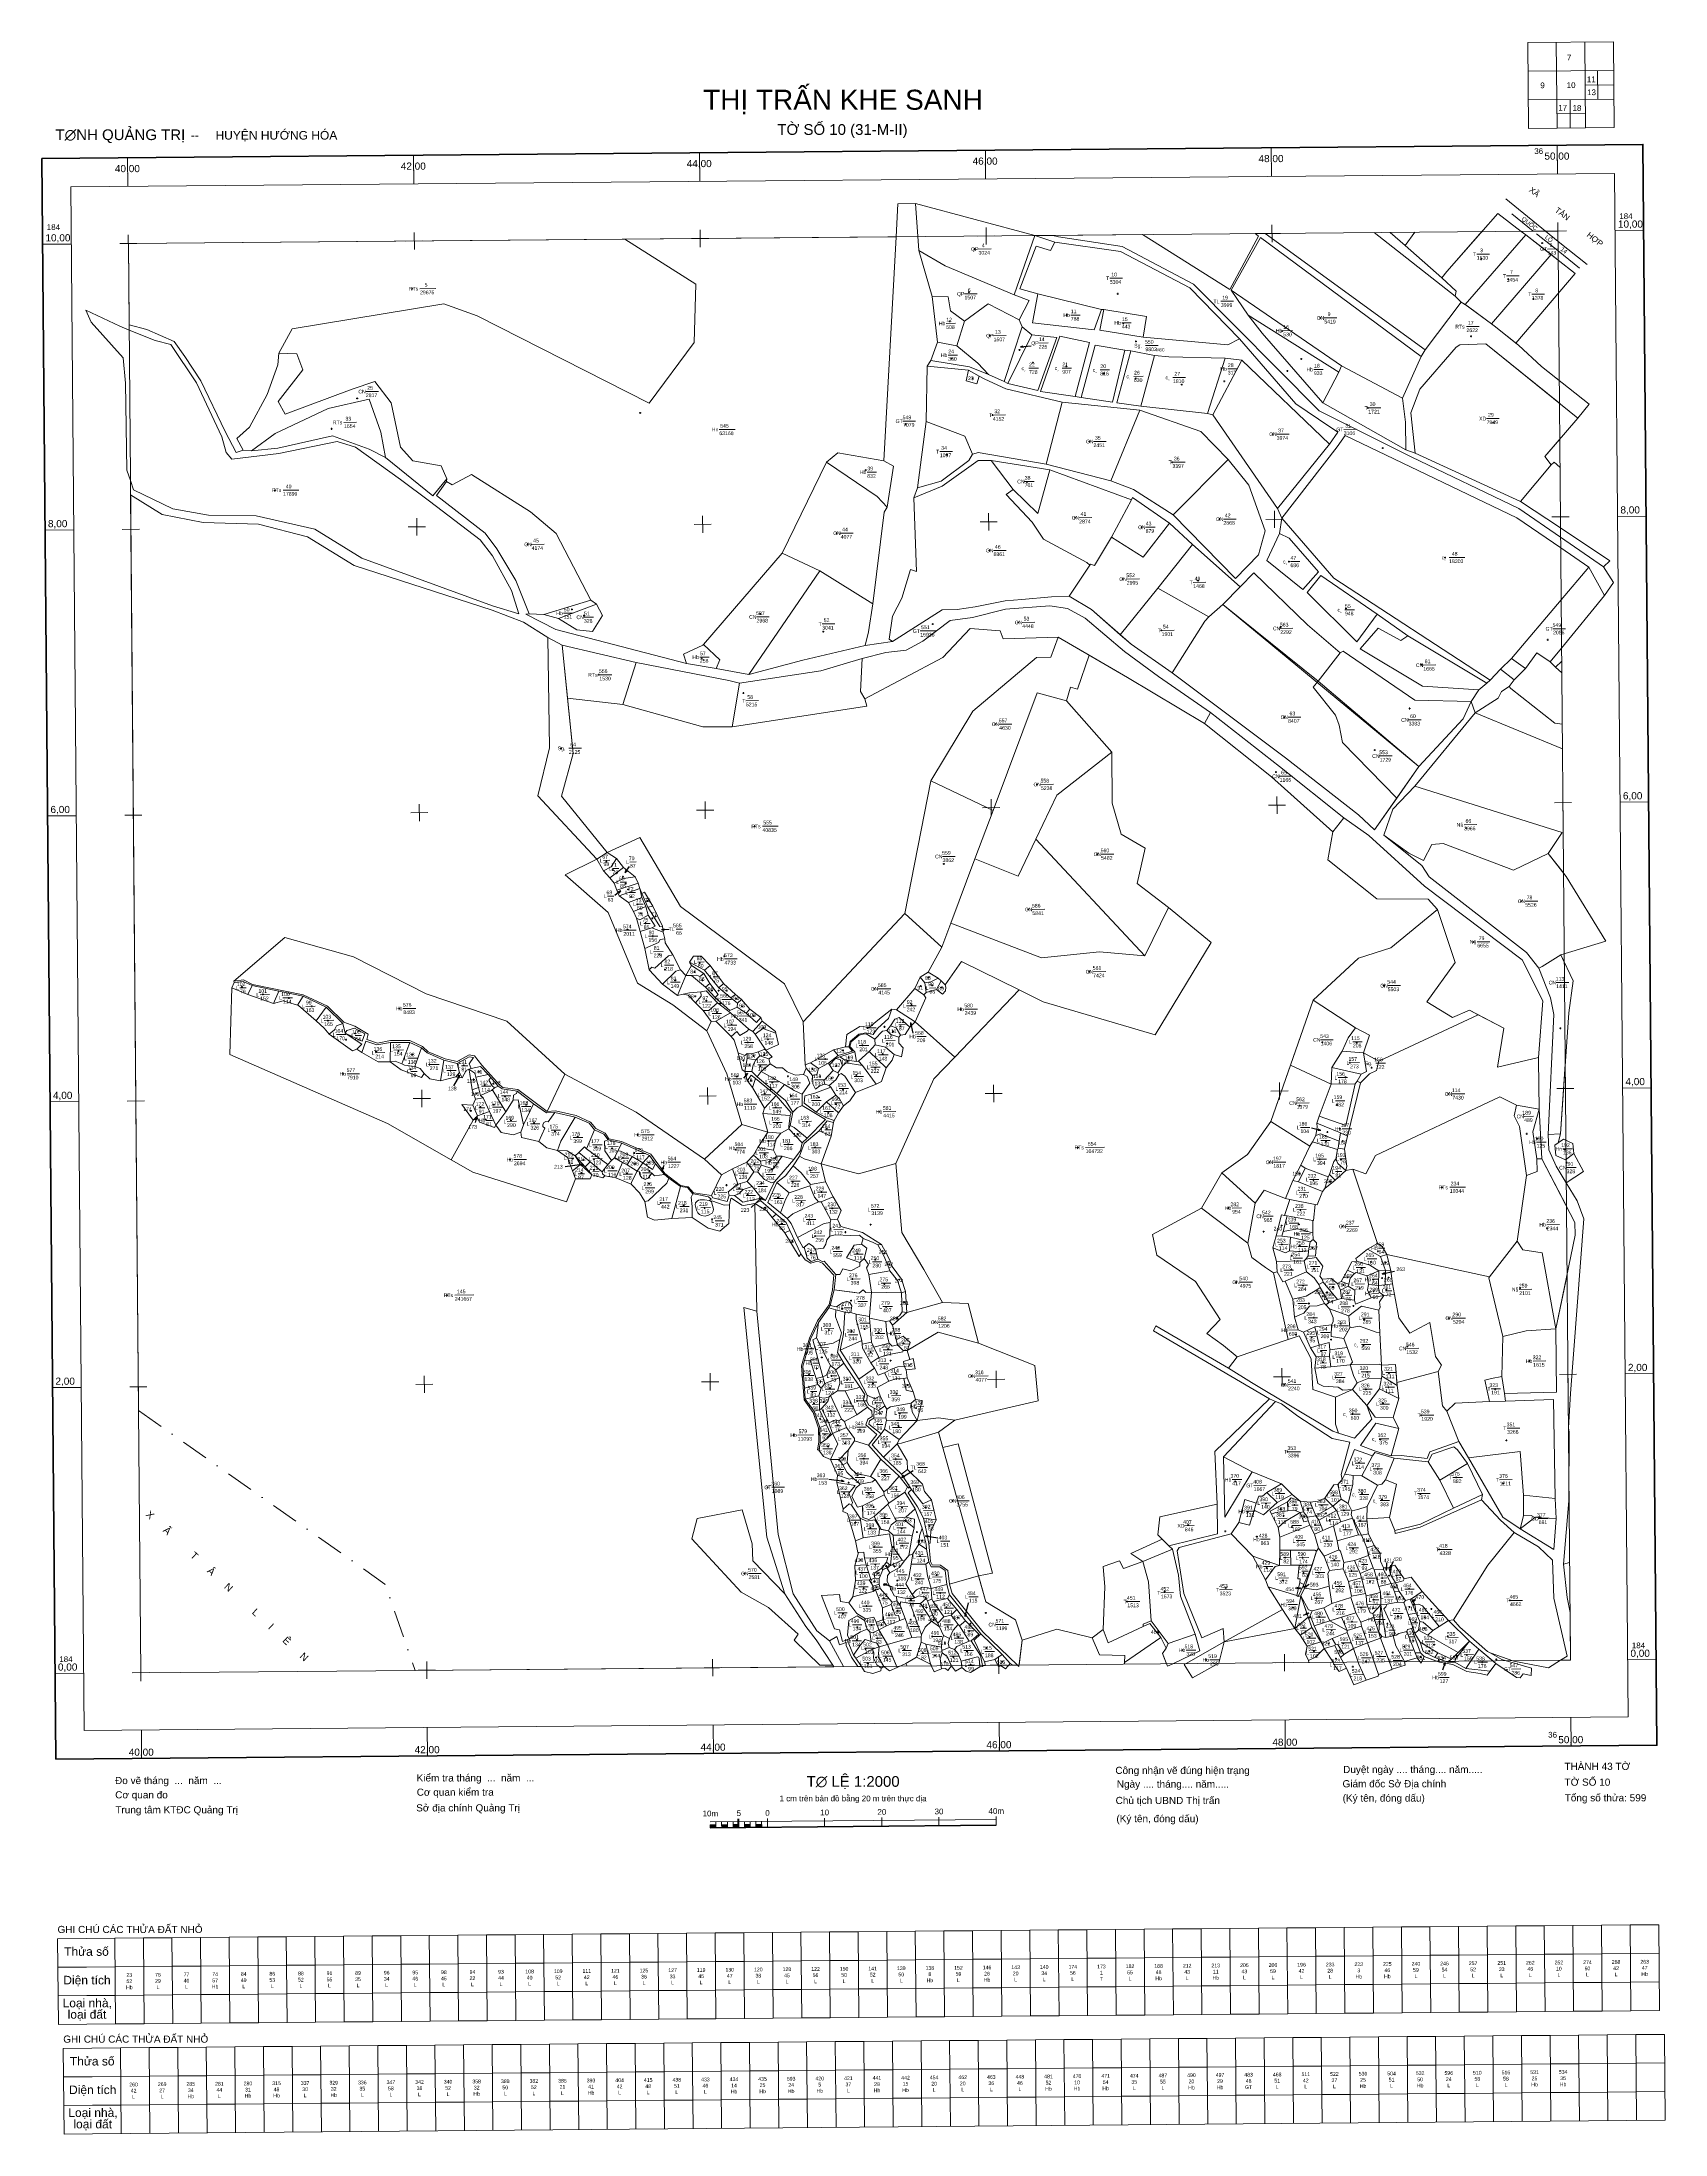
# Model space of a CAD drawing. Header units: metres. Extents: x 550490 to 551626, y 1839168 to 1840631.
import ezdxf
from ezdxf.enums import TextEntityAlignment as Align

# ---------------------------------------------------------------- set-up
doc = ezdxf.new("R2010")
doc.units = ezdxf.units.M
doc.header["$MEASUREMENT"] = 0
doc.linetypes.add('DGN Style 2', pattern=[23.9705, 14.3823, -9.5882])
doc.linetypes.add('DGN Style 4', pattern=[38.376771, 19.1764, -9.5882, 0.02397, -9.5882])
for name, color, linetype, lineweight in [('Level 10', 7, 'Continuous', 0), ('Level 11', 7, 'Continuous', 0), ('Level 13', 7, 'Continuous', 0), ('Level 2', 7, 'Continuous', 0), ('Level 22', 7, 'Continuous', 0), ('Level 62', 7, 'Continuous', 0), ('Level 63', 7, 'Continuous', 0)]:
    doc.layers.add(name, color=color, linetype=linetype, lineweight=lineweight)
doc.styles.add('Style-FmSimple', font='FmSimple.shx')
doc.styles.add('Style-VHarial', font='VHarial.shx')
doc.styles.add('Style-Vnarial', font='Vnarial.shx')
doc.dimstyles.get("Standard").update_dxf_attribs({"dimtxt": 0.18, "dimasz": 0.18, "dimexe": 0.18, "dimexo": 0.0625, "dimgap": 0.09, "dimtad": 0, "dimtih": 1, "dimtoh": 1, "dimdec": 4, "dimzin": 0, "dimdsep": 46, "dimtxsty": 'Standard', "dimcen": 0.09, "dimadec": 0, "dimazin": 0, "dimtfac": 1, "dimtdec": 4, "dimtofl": 0, "dimtmove": 0, "dimatfit": 3, "dimfxl": 1, "dimtolj": 1, "dimtzin": 0, "dimarcsym": 0})

# ---------------------------------------------------------------- blocks, each defined once
blk = doc.blocks.new('TerminatorOpen_0.5')
at = {"color": 0, "linetype": 'ByBlock', "lineweight": -2}
for q in [(-1, 0.25), (-1, 0), (-1, -0.25)]:
    blk.add_line((0, 0), q, dxfattribs=at)
blk = doc.blocks.new('CENTRD')
at = {"layer": 'Level 11', "linetype": 'Continuous', "lineweight": 0}
h = blk.add_hatch(color=1, dxfattribs=at)
edge = h.paths.add_edge_path()
edge.add_arc((0, 0), 1.5, 0, 360)
at = {"layer": 'Level 11', "color": 1, "linetype": 'Continuous', "lineweight": 0}
for p, q in [((0, 6), (-6, 0)), ((0, 12), (0, 6)), ((6, 0), (0, 6)), ((0, -6), (6, 0)), ((12, 0), (6, 0)), ((-6, 0), (-12, 0)), ((-6, 0), (0, -6)), ((0, -6), (0, -12))]:
    blk.add_line(p, q, dxfattribs=at)
blk = doc.blocks.new('N_THUA')
at = {"layer": 'Level 13', "color": 3, "linetype": 'Continuous', "lineweight": 0}
blk.add_line((356001.08, 1840263.49), (356009.92, 1840263.56), dxfattribs=at)
at = {"layer": 'Level 13', "color": 3, "linetype": 'Continuous', "lineweight": 0, "style": 'Style-FmSimple'}
for s, p in [('GT', (355995.9, 1840263.43999)), ('548', (356000.81, 1840266.07999)), ('7079', (356001.12, 1840260.88999))]:
    blk.add_text(s, height=2.59998, dxfattribs=at).set_placement(p, align=Align.MIDDLE_LEFT)
blk = doc.blocks.new('N_THUA_1')
at = {"layer": 'Level 13', "color": 3, "linetype": 'Continuous', "lineweight": 0}
blk.add_line((356049.16, 1840386.2), (356057.99, 1840386.28), dxfattribs=at)
at = {"layer": 'Level 13', "color": 3, "linetype": 'Continuous', "lineweight": 0, "style": 'Style-FmSimple'}
for s, p in [('QP', (356043.97, 1840386.14999)), ('3024', (356049.19, 1840383.59999)), ('4', (356051.49, 1840388.81999))]:
    blk.add_text(s, height=2.59998, dxfattribs=at).set_placement(p, align=Align.MIDDLE_LEFT)
blk = doc.blocks.new('N_THUA_2')
at = {"layer": 'Level 13', "color": 3, "linetype": 'Continuous', "lineweight": 0}
blk.add_line((356400.82, 1840379.13), (356409.66, 1840379.2), dxfattribs=at)
at = {"layer": 'Level 13', "color": 3, "linetype": 'Continuous', "lineweight": 0, "style": 'Style-FmSimple'}
for s, p in [('T', (356398.24, 1840379.09999)), ('1530', (356400.86, 1840376.52999)), ('3', (356403.15, 1840381.74999))]:
    blk.add_text(s, height=2.59998, dxfattribs=at).set_placement(p, align=Align.MIDDLE_LEFT)
blk = doc.blocks.new('N_THUA_3')
at = {"layer": 'Level 13', "color": 3, "linetype": 'Continuous', "lineweight": 0}
blk.add_line((356446.2, 1840390.46), (356452.83, 1840390.52), dxfattribs=at)
at = {"layer": 'Level 13', "color": 3, "linetype": 'Continuous', "lineweight": 0, "style": 'Style-FmSimple'}
for s, p in [('GT', (356441.01, 1840390.40999)), ('143', (356446.23, 1840387.85999)), ('2', (356447.62, 1840393.06999))]:
    blk.add_text(s, height=2.59998, dxfattribs=at).set_placement(p, align=Align.MIDDLE_LEFT)
blk = doc.blocks.new('N_THUA_4')
at = {"layer": 'Level 13', "color": 3, "linetype": 'Continuous', "lineweight": 0}
blk.add_line((356164.68, 1840321.64), (356173.52, 1840321.71), dxfattribs=at)
at = {"layer": 'Level 13', "color": 3, "linetype": 'Continuous', "lineweight": 0, "style": 'Style-FmSimple'}
for s, p in [('Sg.', (356156.89, 1840321.56999)), ('550', (356164.41, 1840324.22999)), ('9802', (356164.71, 1840319.03999))]:
    blk.add_text(s, height=2.59998, dxfattribs=at).set_placement(p, align=Align.MIDDLE_LEFT)
blk = doc.blocks.new('N_THUA_5')
at = {"layer": 'Level 13', "color": 3, "linetype": 'Continuous', "lineweight": 0}
blk.add_line((356334.44, 1840246.76), (356343.28, 1840246.84), dxfattribs=at)
at = {"layer": 'Level 13', "color": 3, "linetype": 'Continuous', "lineweight": 0, "style": 'Style-FmSimple'}
for s, p in [('GT', (356329.25, 1840246.71999)), ('3106', (356334.47, 1840244.15999)), ('31', (356335.47, 1840249.36999))]:
    blk.add_text(s, height=2.59998, dxfattribs=at).set_placement(p, align=Align.MIDDLE_LEFT)
blk = doc.blocks.new('N_THUA_6')
at = {"layer": 'Level 13', "color": 3, "linetype": 'Continuous', "lineweight": 0}
blk.add_line((355658.6, 1840358.49), (355669.65, 1840358.58), dxfattribs=at)
at = {"layer": 'Level 13', "color": 3, "linetype": 'Continuous', "lineweight": 0, "style": 'Style-FmSimple'}
for s, p in [('RTs', (355650.82, 1840358.41999)), ('29675', (355658.64, 1840355.88999)), ('5', (355661.84, 1840361.11999))]:
    blk.add_text(s, height=2.59998, dxfattribs=at).set_placement(p, align=Align.MIDDLE_LEFT)
blk = doc.blocks.new('N_THUA_7')
at = {"layer": 'Level 13', "color": 3, "linetype": 'Continuous', "lineweight": 0}
blk.add_line((355815.56, 1840272.08), (355826.6, 1840272.18), dxfattribs=at)
at = {"layer": 'Level 13', "color": 3, "linetype": 'Continuous', "lineweight": 0, "style": 'Style-FmSimple'}
for s, p in [('Hn', (355810.37, 1840272.03999)), ('63168', (355815.59, 1840269.47999)), ('545', (355816.19, 1840274.68999))]:
    blk.add_text(s, height=2.59998, dxfattribs=at).set_placement(p, align=Align.MIDDLE_LEFT)
blk = doc.blocks.new('N_THUA_8')
at = {"layer": 'Level 13', "color": 3, "linetype": 'Continuous', "lineweight": 0}
blk.add_line((356267.44, 1840300.64), (356276.27, 1840300.72), dxfattribs=at)
at = {"layer": 'Level 13', "color": 3, "linetype": 'Continuous', "lineweight": 0, "style": 'Style-FmSimple'}
for s, p in [('TL', (356262.25, 1840300.58999)), ('3999', (356267.47, 1840298.03999)), ('19', (356268.46, 1840303.24999))]:
    blk.add_text(s, height=2.59998, dxfattribs=at).set_placement(p, align=Align.MIDDLE_LEFT)
blk = doc.blocks.new('N_THUA_9')
at = {"layer": 'Level 13', "color": 3, "linetype": 'Continuous', "lineweight": 0}
blk.add_line((356419.94, 1840365.02), (356428.78, 1840365.1), dxfattribs=at)
at = {"layer": 'Level 13', "color": 3, "linetype": 'Continuous', "lineweight": 0, "style": 'Style-FmSimple'}
for s, p in [('T', (356417.35, 1840364.99999)), ('1454', (356419.98, 1840362.41999)), ('7', (356422.27, 1840367.63999))]:
    blk.add_text(s, height=2.59998, dxfattribs=at).set_placement(p, align=Align.MIDDLE_LEFT)
blk = doc.blocks.new('N_THUA_10')
at = {"layer": 'Level 13', "color": 3, "linetype": 'Continuous', "lineweight": 0}
blk.add_line((356290.98, 1840338.03), (356299.82, 1840338.1), dxfattribs=at)
at = {"layer": 'Level 13', "color": 3, "linetype": 'Continuous', "lineweight": 0, "style": 'Style-FmSimple'}
for s, p in [('9', (356293.31, 1840340.64999)), ('CN', (356285.79, 1840337.97999)), ('5419', (356291.01, 1840335.42999))]:
    blk.add_text(s, height=2.59998, dxfattribs=at).set_placement(p, align=Align.MIDDLE_LEFT)
blk = doc.blocks.new('N_THUA_11')
at = {"layer": 'Level 13', "color": 3, "linetype": 'Continuous', "lineweight": 0}
blk.add_line((356146.62, 1840354.86), (356155.46, 1840354.93), dxfattribs=at)
at = {"layer": 'Level 13', "color": 3, "linetype": 'Continuous', "lineweight": 0, "style": 'Style-FmSimple'}
for s, p in [('T', (356144.04, 1840354.82999)), ('10', (356147.65, 1840357.45999)), ('5304', (356146.66, 1840352.25999))]:
    blk.add_text(s, height=2.59998, dxfattribs=at).set_placement(p, align=Align.MIDDLE_LEFT)
blk = doc.blocks.new('N_THUA_12')
at = {"layer": 'Level 13', "color": 3, "linetype": 'Continuous', "lineweight": 0}
blk.add_line((356045.27, 1840356.1), (356054.11, 1840356.18), dxfattribs=at)
at = {"layer": 'Level 13', "color": 3, "linetype": 'Continuous', "lineweight": 0, "style": 'Style-FmSimple'}
for s, p in [('QP', (356040.09, 1840356.04999)), ('6', (356047.6, 1840358.71999)), ('1507', (356045.31, 1840353.49999))]:
    blk.add_text(s, height=2.59998, dxfattribs=at).set_placement(p, align=Align.MIDDLE_LEFT)
blk = doc.blocks.new('N_THUA_13')
at = {"layer": 'Level 13', "color": 3, "linetype": 'Continuous', "lineweight": 0}
blk.add_line((356437.37, 1840351.39), (356446.21, 1840351.47), dxfattribs=at)
at = {"layer": 'Level 13', "color": 3, "linetype": 'Continuous', "lineweight": 0, "style": 'Style-FmSimple'}
for s, p in [('T', (356434.78, 1840351.36999)), ('1378', (356437.4, 1840348.78999)), ('8', (356439.7, 1840354.00999))]:
    blk.add_text(s, height=2.59998, dxfattribs=at).set_placement(p, align=Align.MIDDLE_LEFT)
blk = doc.blocks.new('N_THUA_14')
at = {"layer": 'Level 13', "color": 3, "linetype": 'Continuous', "lineweight": 0}
blk.add_line((356264.28, 1840328.81), (356270.9, 1840328.86), dxfattribs=at)
at = {"layer": 'Level 13', "color": 3, "linetype": 'Continuous', "lineweight": 0, "style": 'Style-FmSimple'}
for s, p in [('Hb', (356259.09, 1840328.75999)), ('530', (356264.31, 1840326.20999)), ('16', (356264.39, 1840331.40999))]:
    blk.add_text(s, height=2.59998, dxfattribs=at).set_placement(p, align=Align.MIDDLE_LEFT)
blk = doc.blocks.new('N_THUA_15')
at = {"layer": 'Level 13', "color": 3, "linetype": 'Continuous', "lineweight": 0}
blk.add_line((356113.65, 1840340.03), (356120.27, 1840340.09), dxfattribs=at)
at = {"layer": 'Level 13', "color": 3, "linetype": 'Continuous', "lineweight": 0, "style": 'Style-FmSimple'}
for s, p in [('Hb', (356108.46, 1840339.98999)), ('11', (356113.76, 1840342.62999)), ('788', (356113.68, 1840337.42999))]:
    blk.add_text(s, height=2.59998, dxfattribs=at).set_placement(p, align=Align.MIDDLE_LEFT)
blk = doc.blocks.new('N_THUA_16')
at = {"layer": 'Level 13', "color": 3, "linetype": 'Continuous', "lineweight": 0}
blk.add_line((356031.86, 1840335.73), (356038.49, 1840335.79), dxfattribs=at)
at = {"layer": 'Level 13', "color": 3, "linetype": 'Continuous', "lineweight": 0, "style": 'Style-FmSimple'}
for s, p in [('Hb', (356026.67, 1840335.68999)), ('508', (356031.89, 1840333.12999)), ('12', (356031.98, 1840338.32999))]:
    blk.add_text(s, height=2.59998, dxfattribs=at).set_placement(p, align=Align.MIDDLE_LEFT)
blk = doc.blocks.new('N_THUA_17')
at = {"layer": 'Level 13', "color": 3, "linetype": 'Continuous', "lineweight": 0}
blk.add_line((355562.81, 1840217.56), (355573.86, 1840217.66), dxfattribs=at)
at = {"layer": 'Level 13', "color": 3, "linetype": 'Continuous', "lineweight": 0, "style": 'Style-FmSimple'}
for s, p in [('RTs', (355555.03, 1840217.49999)), ('17899', (355562.85, 1840214.96999)), ('40', (355564.75, 1840220.17999))]:
    blk.add_text(s, height=2.59998, dxfattribs=at).set_placement(p, align=Align.MIDDLE_LEFT)
blk = doc.blocks.new('N_THUA_18')
at = {"layer": 'Level 13', "color": 3, "linetype": 'Continuous', "lineweight": 0}
blk.add_line((356059.71, 1840325.63), (356068.55, 1840325.71), dxfattribs=at)
at = {"layer": 'Level 13', "color": 3, "linetype": 'Continuous', "lineweight": 0, "style": 'Style-FmSimple'}
for s, p in [('QP', (356054.53, 1840325.58999)), ('13', (356060.74, 1840328.23999)), ('1507', (356059.75, 1840323.03999))]:
    blk.add_text(s, height=2.59998, dxfattribs=at).set_placement(p, align=Align.MIDDLE_LEFT)
blk = doc.blocks.new('N_THUA_19')
at = {"layer": 'Level 13', "color": 3, "linetype": 'Continuous', "lineweight": 0}
blk.add_line((356398.96, 1840325.2), (356407.8, 1840325.27), dxfattribs=at)
at = {"layer": 'Level 13', "color": 3, "linetype": 'Continuous', "lineweight": 0, "style": 'Style-FmSimple'}
for s, p in [('RTs', (356391.17, 1840325.12999)), ('17', (356399.99, 1840327.79999)), ('2622', (356398.99, 1840322.59999))]:
    blk.add_text(s, height=2.59998, dxfattribs=at).set_placement(p, align=Align.MIDDLE_LEFT)
blk = doc.blocks.new('N_THUA_20')
at = {"layer": 'Level 13', "color": 3, "linetype": 'Continuous', "lineweight": 0}
blk.add_line((356153.19, 1840334.28), (356159.82, 1840334.33), dxfattribs=at)
at = {"layer": 'Level 13', "color": 3, "linetype": 'Continuous', "lineweight": 0, "style": 'Style-FmSimple'}
for s, p in [('Hb', (356148.01, 1840334.22999)), ('443', (356153.23, 1840331.67999)), ('15', (356153.31, 1840336.87999))]:
    blk.add_text(s, height=2.59998, dxfattribs=at).set_placement(p, align=Align.MIDDLE_LEFT)
blk = doc.blocks.new('N_THUA_21')
at = {"layer": 'Level 13', "color": 3, "linetype": 'Continuous', "lineweight": 0}
blk.add_line((356019.94, 1840123.79), (356030.99, 1840123.88), dxfattribs=at)
at = {"layer": 'Level 13', "color": 3, "linetype": 'Continuous', "lineweight": 0, "style": 'Style-FmSimple'}
for s, p in [('GT', (356014.76, 1840123.73999)), ('15936', (356019.98, 1840121.18999)), ('551', (356020.58, 1840126.38999))]:
    blk.add_text(s, height=2.59998, dxfattribs=at).set_placement(p, align=Align.MIDDLE_LEFT)
blk = doc.blocks.new('N_THUA_22')
at = {"layer": 'Level 13', "color": 3, "linetype": 'Continuous', "lineweight": 0}
blk.add_line((356277.78, 1840309.4), (356284.4, 1840309.46), dxfattribs=at)
at = {"layer": 'Level 13', "color": 3, "linetype": 'Continuous', "lineweight": 0, "style": 'Style-FmSimple'}
for s, p in [('18', (356277.9, 1840311.99999)), ('Hb', (356272.59, 1840309.34999)), ('933', (356277.81, 1840306.79999))]:
    blk.add_text(s, height=2.59998, dxfattribs=at).set_placement(p, align=Align.MIDDLE_LEFT)
blk = doc.blocks.new('N_THUA_23')
at = {"layer": 'Level 13', "color": 3, "linetype": 'Continuous', "lineweight": 0}
blk.add_line((356080.62, 1840315.78), (356087.25, 1840315.84), dxfattribs=at)
at = {"layer": 'Level 13', "color": 3, "linetype": 'Continuous', "lineweight": 0, "style": 'Style-FmSimple'}
for s, p in [('QP', (356075.43, 1840315.73999)), ('225', (356080.66, 1840313.17999)), ('14', (356080.74, 1840318.37999))]:
    blk.add_text(s, height=2.59998, dxfattribs=at).set_placement(p, align=Align.MIDDLE_LEFT)
blk = doc.blocks.new('N_THUA_24')
at = {"layer": 'Level 13', "color": 3, "linetype": 'Continuous', "lineweight": 0}
blk.add_line((356090.06, 1840306.67), (356096.69, 1840306.72), dxfattribs=at)
at = {"layer": 'Level 13', "color": 3, "linetype": 'Continuous', "lineweight": 0, "style": 'Style-FmSimple'}
for s, p in [('c¸', (356084.87, 1840306.61999)), ('728', (356090.09, 1840304.06999)), ('22', (356090.18, 1840309.26999))]:
    blk.add_text(s, height=2.59998, dxfattribs=at).set_placement(p, align=Align.MIDDLE_LEFT)
blk = doc.blocks.new('N_THUA_25')
at = {"layer": 'Level 13', "color": 3, "linetype": 'Continuous', "lineweight": 0}
blk.add_line((356113.3, 1840304.13), (356119.93, 1840304.19), dxfattribs=at)
at = {"layer": 'Level 13', "color": 3, "linetype": 'Continuous', "lineweight": 0, "style": 'Style-FmSimple'}
for s, p in [('c¸', (356108.11, 1840304.07999)), ('907', (356113.34, 1840301.52999)), ('21', (356113.42, 1840306.72999))]:
    blk.add_text(s, height=2.59998, dxfattribs=at).set_placement(p, align=Align.MIDDLE_LEFT)
blk = doc.blocks.new('N_THUA_26')
at = {"layer": 'Level 13', "color": 3, "linetype": 'Continuous', "lineweight": 0}
blk.add_line((356033.26, 1840309.63), (356039.89, 1840309.69), dxfattribs=at)
at = {"layer": 'Level 13', "color": 3, "linetype": 'Continuous', "lineweight": 0, "style": 'Style-FmSimple'}
for s, p in [('24', (356033.38, 1840312.22999)), ('Hb', (356028.07, 1840309.58999)), ('360', (356033.3, 1840307.02999))]:
    blk.add_text(s, height=2.59998, dxfattribs=at).set_placement(p, align=Align.MIDDLE_LEFT)
blk = doc.blocks.new('N_THUA_27')
at = {"layer": 'Level 13', "color": 3, "linetype": 'Continuous', "lineweight": 0}
blk.add_line((356139.3, 1840299.06), (356145.92, 1840299.12), dxfattribs=at)
at = {"layer": 'Level 13', "color": 3, "linetype": 'Continuous', "lineweight": 0, "style": 'Style-FmSimple'}
for s, p in [('c¸', (356134.11, 1840299.01999)), ('816', (356139.33, 1840296.45999)), ('20', (356139.41, 1840301.65999))]:
    blk.add_text(s, height=2.59998, dxfattribs=at).set_placement(p, align=Align.MIDDLE_LEFT)
blk = doc.blocks.new('N_THUA_28')
at = {"layer": 'Level 13', "color": 3, "linetype": 'Continuous', "lineweight": 0}
blk.add_line((355617.44, 1840281.83), (355626.28, 1840281.91), dxfattribs=at)
at = {"layer": 'Level 13', "color": 3, "linetype": 'Continuous', "lineweight": 0, "style": 'Style-FmSimple'}
for s, p in [('CN', (355612.26, 1840281.78999)), ('25', (355618.47, 1840284.43999)), ('2817', (355617.48, 1840279.22999))]:
    blk.add_text(s, height=2.59998, dxfattribs=at).set_placement(p, align=Align.MIDDLE_LEFT)
blk = doc.blocks.new('N_THUA_29')
at = {"layer": 'Level 13', "color": 3, "linetype": 'Continuous', "lineweight": 0}
blk.add_line((356411.85, 1840264.73), (356420.69, 1840264.81), dxfattribs=at)
at = {"layer": 'Level 13', "color": 3, "linetype": 'Continuous', "lineweight": 0, "style": 'Style-FmSimple'}
for s, p in [('29', (356412.88, 1840267.33999)), ('XD', (356406.66, 1840264.68999)), ('7949', (356411.88, 1840262.13999))]:
    blk.add_text(s, height=2.59998, dxfattribs=at).set_placement(p, align=Align.MIDDLE_LEFT)
blk = doc.blocks.new('N_THUA_30')
at = {"layer": 'Level 13', "color": 3, "linetype": 'Continuous', "lineweight": 0}
blk.add_line((356161.95, 1840295.66), (356168.58, 1840295.72), dxfattribs=at)
at = {"layer": 'Level 13', "color": 3, "linetype": 'Continuous', "lineweight": 0, "style": 'Style-FmSimple'}
for s, p in [('26', (356162.07, 1840298.25999)), ('c¸', (356156.76, 1840295.60999)), ('630', (356161.98, 1840293.05999))]:
    blk.add_text(s, height=2.59998, dxfattribs=at).set_placement(p, align=Align.MIDDLE_LEFT)
blk = doc.blocks.new('N_THUA_31')
at = {"layer": 'Level 13', "color": 3, "linetype": 'Continuous', "lineweight": 0}
blk.add_line((356194.03, 1840291.4), (356202.87, 1840291.48), dxfattribs=at)
at = {"layer": 'Level 13', "color": 3, "linetype": 'Continuous', "lineweight": 0, "style": 'Style-FmSimple'}
for s, p in [('c¸', (356188.84, 1840291.34999)), ('1810', (356194.06, 1840288.79999)), ('27', (356195.06, 1840294.00999))]:
    blk.add_text(s, height=2.59998, dxfattribs=at).set_placement(p, align=Align.MIDDLE_LEFT)
blk = doc.blocks.new('N_THUA_32')
at = {"layer": 'Level 13', "color": 3, "linetype": 'Continuous', "lineweight": 0}
blk.add_line((356223.74, 1840293.82), (356230.37, 1840293.88), dxfattribs=at)
at = {"layer": 'Level 13', "color": 3, "linetype": 'Continuous', "lineweight": 0, "style": 'Style-FmSimple'}
for s, p in [('28', (356223.86, 1840296.41999)), ('Hb', (356218.55, 1840293.77999)), ('317', (356223.77, 1840291.21999))]:
    blk.add_text(s, height=2.59998, dxfattribs=at).set_placement(p, align=Align.MIDDLE_LEFT)
blk = doc.blocks.new('N_THUA_33')
at = {"layer": 'Level 13', "color": 3, "linetype": 'Continuous', "lineweight": 0}
blk.add_line((356257.68, 1840256.73), (356266.52, 1840256.81), dxfattribs=at)
at = {"layer": 'Level 13', "color": 3, "linetype": 'Continuous', "lineweight": 0, "style": 'Style-FmSimple'}
for s, p in [('CN', (356252.49, 1840256.68999)), ('3974', (356257.71, 1840254.12999)), ('37', (356258.71, 1840259.33999))]:
    blk.add_text(s, height=2.59998, dxfattribs=at).set_placement(p, align=Align.MIDDLE_LEFT)
blk = doc.blocks.new('N_THUA_34')
at = {"layer": 'Level 13', "color": 3, "linetype": 'Continuous', "lineweight": 0}
blk.add_line((356059.19, 1840270.11), (356068.03, 1840270.19), dxfattribs=at)
at = {"layer": 'Level 13', "color": 3, "linetype": 'Continuous', "lineweight": 0, "style": 'Style-FmSimple'}
for s, p in [('T', (356056.6, 1840270.08999)), ('4152', (356059.22, 1840267.50999)), ('32', (356060.22, 1840272.71999))]:
    blk.add_text(s, height=2.59998, dxfattribs=at).set_placement(p, align=Align.MIDDLE_LEFT)
blk = doc.blocks.new('N_THUA_35')
at = {"layer": 'Level 13', "color": 3, "linetype": 'Continuous', "lineweight": 0}
blk.add_line((356321.74, 1840275.07), (356330.58, 1840275.15), dxfattribs=at)
at = {"layer": 'Level 13', "color": 3, "linetype": 'Continuous', "lineweight": 0, "style": 'Style-FmSimple'}
for s, p in [('T', (356319.16, 1840275.04999)), ('1721', (356321.78, 1840272.46999)), ('30', (356322.77, 1840277.67999))]:
    blk.add_text(s, height=2.59998, dxfattribs=at).set_placement(p, align=Align.MIDDLE_LEFT)
blk = doc.blocks.new('N_THUA_36')
at = {"layer": 'Level 13', "color": 3, "linetype": 'Continuous', "lineweight": 0, "style": 'Style-FmSimple'}
blk.add_text('23', height=2.59998, dxfattribs=at).set_placement((356040.08, 1840295.80999), align=Align.MIDDLE_LEFT)
blk = doc.blocks.new('N_THUA_37')
at = {"layer": 'Level 13', "color": 3, "linetype": 'Continuous', "lineweight": 0}
blk.add_line((355602.2, 1840260.55), (355611.03, 1840260.62), dxfattribs=at)
at = {"layer": 'Level 13', "color": 3, "linetype": 'Continuous', "lineweight": 0, "style": 'Style-FmSimple'}
for s, p in [('RTs', (355594.41, 1840260.47999)), ('1654', (355602.23, 1840257.94999)), ('33', (355603.22, 1840263.14999))]:
    blk.add_text(s, height=2.59998, dxfattribs=at).set_placement(p, align=Align.MIDDLE_LEFT)
blk = doc.blocks.new('N_THUA_38')
at = {"layer": 'Level 13', "color": 3, "linetype": 'Continuous', "lineweight": 0}
blk.add_line((356129.57, 1840251.6), (356138.4, 1840251.68), dxfattribs=at)
at = {"layer": 'Level 13', "color": 3, "linetype": 'Continuous', "lineweight": 0, "style": 'Style-FmSimple'}
for s, p in [('35', (356130.59, 1840254.20999)), ('CN', (356124.38, 1840251.55999)), ('2451', (356129.6, 1840249.00999))]:
    blk.add_text(s, height=2.59998, dxfattribs=at).set_placement(p, align=Align.MIDDLE_LEFT)
blk = doc.blocks.new('N_THUA_39')
at = {"layer": 'Level 13', "color": 3, "linetype": 'Continuous', "lineweight": 0}
blk.add_line((356184.75, 1840237.04), (356193.59, 1840237.12), dxfattribs=at)
at = {"layer": 'Level 13', "color": 3, "linetype": 'Continuous', "lineweight": 0, "style": 'Style-FmSimple'}
for s, p in [('T', (356182.16, 1840237.01999)), ('36', (356185.78, 1840239.64999)), ('3397', (356184.78, 1840234.43999))]:
    blk.add_text(s, height=2.59998, dxfattribs=at).set_placement(p, align=Align.MIDDLE_LEFT)
blk = doc.blocks.new('N_THUA_40')
at = {"layer": 'Level 13', "color": 3, "linetype": 'Continuous', "lineweight": 0}
blk.add_line((356027.39, 1840242.47), (356036.23, 1840242.54), dxfattribs=at)
at = {"layer": 'Level 13', "color": 3, "linetype": 'Continuous', "lineweight": 0, "style": 'Style-FmSimple'}
for s, p in [('T', (356024.81, 1840242.43999)), ('1097', (356027.43, 1840239.86999)), ('34', (356028.42, 1840245.06999))]:
    blk.add_text(s, height=2.59998, dxfattribs=at).set_placement(p, align=Align.MIDDLE_LEFT)
blk = doc.blocks.new('N_THUA_41')
at = {"layer": 'Level 13', "color": 3, "linetype": 'Continuous', "lineweight": 0}
blk.add_line((356378.23, 1840170.47), (356389.28, 1840170.57), dxfattribs=at)
at = {"layer": 'Level 13', "color": 3, "linetype": 'Continuous', "lineweight": 0, "style": 'Style-FmSimple'}
for s, p in [('c¸', (356373.05, 1840170.41999)), ('18303', (356378.27, 1840167.86999)), ('48', (356380.17, 1840173.08999))]:
    blk.add_text(s, height=2.59998, dxfattribs=at).set_placement(p, align=Align.MIDDLE_LEFT)
blk = doc.blocks.new('N_THUA_42')
at = {"layer": 'Level 13', "color": 3, "linetype": 'Continuous', "lineweight": 0}
blk.add_line((355973.1, 1840231.6), (355979.73, 1840231.66), dxfattribs=at)
at = {"layer": 'Level 13', "color": 3, "linetype": 'Continuous', "lineweight": 0, "style": 'Style-FmSimple'}
for s, p in [('Hb', (355967.91, 1840231.55999)), ('832', (355973.14, 1840229.00999)), ('39', (355973.22, 1840234.20999))]:
    blk.add_text(s, height=2.59998, dxfattribs=at).set_placement(p, align=Align.MIDDLE_LEFT)
blk = doc.blocks.new('N_THUA_43')
at = {"layer": 'Level 13', "color": 3, "linetype": 'Continuous', "lineweight": 0}
blk.add_line((356059.63, 1840175.4), (356068.47, 1840175.48), dxfattribs=at)
at = {"layer": 'Level 13', "color": 3, "linetype": 'Continuous', "lineweight": 0, "style": 'Style-FmSimple'}
for s, p in [('CN', (356054.44, 1840175.35999)), ('8861', (356059.66, 1840172.79999)), ('46', (356060.66, 1840178.00999))]:
    blk.add_text(s, height=2.59998, dxfattribs=at).set_placement(p, align=Align.MIDDLE_LEFT)
blk = doc.blocks.new('N_THUA_44')
at = {"layer": 'Level 13', "color": 3, "linetype": 'Continuous', "lineweight": 0}
blk.add_line((356085.87, 1840223.32), (356092.5, 1840223.38), dxfattribs=at)
at = {"layer": 'Level 13', "color": 3, "linetype": 'Continuous', "lineweight": 0, "style": 'Style-FmSimple'}
for s, p in [('CN', (356080.68, 1840223.26999)), ('38', (356085.99, 1840225.91999)), ('701', (356085.91, 1840220.71999))]:
    blk.add_text(s, height=2.59998, dxfattribs=at).set_placement(p, align=Align.MIDDLE_LEFT)
blk = doc.blocks.new('N_THUA_45')
at = {"layer": 'Level 13', "color": 3, "linetype": 'Continuous', "lineweight": 0}
blk.add_line((355952.77, 1840187.48), (355961.61, 1840187.56), dxfattribs=at)
at = {"layer": 'Level 13', "color": 3, "linetype": 'Continuous', "lineweight": 0, "style": 'Style-FmSimple'}
for s, p in [('CN', (355947.58, 1840187.43999)), ('4077', (355952.8, 1840184.87999)), ('44', (355953.8, 1840190.08999))]:
    blk.add_text(s, height=2.59998, dxfattribs=at).set_placement(p, align=Align.MIDDLE_LEFT)
blk = doc.blocks.new('N_THUA_46')
at = {"layer": 'Level 13', "color": 3, "linetype": 'Continuous', "lineweight": 0}
blk.add_line((356220.4, 1840197.31), (356229.24, 1840197.39), dxfattribs=at)
at = {"layer": 'Level 13', "color": 3, "linetype": 'Continuous', "lineweight": 0, "style": 'Style-FmSimple'}
for s, p in [('CN', (356215.21, 1840197.26999)), ('2868', (356220.43, 1840194.70999)), ('42', (356221.43, 1840199.91999))]:
    blk.add_text(s, height=2.59998, dxfattribs=at).set_placement(p, align=Align.MIDDLE_LEFT)
blk = doc.blocks.new('N_THUA_47')
at = {"layer": 'Level 13', "color": 3, "linetype": 'Continuous', "lineweight": 0}
blk.add_line((355736.68, 1840179.68), (355745.52, 1840179.76), dxfattribs=at)
at = {"layer": 'Level 13', "color": 3, "linetype": 'Continuous', "lineweight": 0, "style": 'Style-FmSimple'}
for s, p in [('CN', (355731.49, 1840179.63999)), ('45', (355737.71, 1840182.28999)), ('4174', (355736.71, 1840177.08999))]:
    blk.add_text(s, height=2.59998, dxfattribs=at).set_placement(p, align=Align.MIDDLE_LEFT)
blk = doc.blocks.new('N_THUA_48')
at = {"layer": 'Level 13', "color": 3, "linetype": 'Continuous', "lineweight": 0}
blk.add_line((356119.54, 1840198.3), (356128.38, 1840198.38), dxfattribs=at)
at = {"layer": 'Level 13', "color": 3, "linetype": 'Continuous', "lineweight": 0, "style": 'Style-FmSimple'}
for s, p in [('CN', (356114.36, 1840198.24999)), ('2874', (356119.58, 1840195.69999)), ('41', (356120.57, 1840200.90999))]:
    blk.add_text(s, height=2.59998, dxfattribs=at).set_placement(p, align=Align.MIDDLE_LEFT)
blk = doc.blocks.new('N_THUA_49')
at = {"layer": 'Level 13', "color": 3, "linetype": 'Continuous', "lineweight": 0}
blk.add_line((355682.94, 1839654.51), (355696.19, 1839654.63), dxfattribs=at)
at = {"layer": 'Level 13', "color": 3, "linetype": 'Continuous', "lineweight": 0, "style": 'Style-FmSimple'}
for s, p in [('RTs', (355675.15, 1839654.43999)), ('241667', (355682.97, 1839651.90999)), ('145', (355684.48, 1839657.12999))]:
    blk.add_text(s, height=2.59998, dxfattribs=at).set_placement(p, align=Align.MIDDLE_LEFT)
blk = doc.blocks.new('N_THUA_50')
at = {"layer": 'Level 13', "color": 3, "linetype": 'Continuous', "lineweight": 0}
blk.add_line((356166, 1840191.63), (356172.63, 1840191.69), dxfattribs=at)
at = {"layer": 'Level 13', "color": 3, "linetype": 'Continuous', "lineweight": 0, "style": 'Style-FmSimple'}
for s, p in [('43', (356166.12, 1840194.22999)), ('CN', (356160.81, 1840191.57999)), ('879', (356166.04, 1840189.02999))]:
    blk.add_text(s, height=2.59998, dxfattribs=at).set_placement(p, align=Align.MIDDLE_LEFT)
blk = doc.blocks.new('N_THUA_51')
at = {"layer": 'Level 13', "color": 3, "linetype": 'Continuous', "lineweight": 0}
blk.add_line((356152.8, 1840155.42), (356161.64, 1840155.5), dxfattribs=at)
at = {"layer": 'Level 13', "color": 3, "linetype": 'Continuous', "lineweight": 0, "style": 'Style-FmSimple'}
for s, p in [('CN', (356147.61, 1840155.37999)), ('552', (356152.53, 1840158.01999)), ('2995', (356152.84, 1840152.81999))]:
    blk.add_text(s, height=2.59998, dxfattribs=at).set_placement(p, align=Align.MIDDLE_LEFT)
blk = doc.blocks.new('N_THUA_52')
at = {"layer": 'Level 13', "color": 3, "linetype": 'Continuous', "lineweight": 0}
blk.add_line((356269.07, 1840167.62), (356275.69, 1840167.68), dxfattribs=at)
at = {"layer": 'Level 13', "color": 3, "linetype": 'Continuous', "lineweight": 0, "style": 'Style-FmSimple'}
for s, p in [('c¸', (356263.88, 1840167.56999)), ('47', (356269.19, 1840170.21999)), ('686', (356269.1, 1840165.01999))]:
    blk.add_text(s, height=2.59998, dxfattribs=at).set_placement(p, align=Align.MIDDLE_LEFT)
blk = doc.blocks.new('N_THUA_53')
at = {"layer": 'Level 13', "color": 3, "linetype": 'Continuous', "lineweight": 0}
blk.add_line((356202.88, 1840154.25), (356211.72, 1840154.33), dxfattribs=at)
at = {"layer": 'Level 13', "color": 3, "linetype": 'Continuous', "lineweight": 0, "style": 'Style-FmSimple'}
for s, p in [('T', (356200.29, 1840154.22999)), ('1468', (356202.91, 1840151.64999)), ('49', (356203.91, 1840156.85999))]:
    blk.add_text(s, height=2.59998, dxfattribs=at).set_placement(p, align=Align.MIDDLE_LEFT)
blk = doc.blocks.new('N_THUA_54')
at = {"layer": 'Level 13', "color": 3, "linetype": 'Continuous', "lineweight": 0}
blk.add_line((355899.26, 1840130.98), (355908.09, 1840131.06), dxfattribs=at)
at = {"layer": 'Level 13', "color": 3, "linetype": 'Continuous', "lineweight": 0, "style": 'Style-FmSimple'}
for s, p in [('CN', (355894.07, 1840130.93999)), ('587', (355898.98, 1840133.57999)), ('2968', (355899.29, 1840128.37999))]:
    blk.add_text(s, height=2.59998, dxfattribs=at).set_placement(p, align=Align.MIDDLE_LEFT)
blk = doc.blocks.new('N_THUA_55')
at = {"layer": 'Level 13', "color": 3, "linetype": 'Continuous', "lineweight": 0}
blk.add_line((355940.8, 1840118.65), (355949.64, 1840118.72), dxfattribs=at)
at = {"layer": 'Level 13', "color": 3, "linetype": 'Continuous', "lineweight": 0, "style": 'Style-FmSimple'}
for s, p in [('52', (355941.83, 1840121.24999)), ('T', (355938.21, 1840118.61999)), ('3041', (355940.83, 1840116.04999))]:
    blk.add_text(s, height=2.59998, dxfattribs=at).set_placement(p, align=Align.MIDDLE_LEFT)
blk = doc.blocks.new('N_THUA_56')
at = {"layer": 'Level 13', "color": 3, "linetype": 'Continuous', "lineweight": 0}
blk.add_line((356450.01, 1840112.92), (356458.85, 1840112.99), dxfattribs=at)
at = {"layer": 'Level 13', "color": 3, "linetype": 'Continuous', "lineweight": 0, "style": 'Style-FmSimple'}
for s, p in [('GT', (356444.83, 1840112.86999)), ('549', (356449.74, 1840115.50999)), ('2086', (356450.05, 1840110.31999))]:
    blk.add_text(s, height=2.59998, dxfattribs=at).set_placement(p, align=Align.MIDDLE_LEFT)
blk = doc.blocks.new('N_THUA_57')
at = {"layer": 'Level 13', "color": 3, "linetype": 'Continuous', "lineweight": 0}
blk.add_line((356263.17, 1840121.78), (356272, 1840121.86), dxfattribs=at)
at = {"layer": 'Level 13', "color": 3, "linetype": 'Continuous', "lineweight": 0, "style": 'Style-FmSimple'}
for s, p in [('CN', (356257.98, 1840121.72999)), ('563', (356262.9, 1840124.37999)), ('2292', (356263.2, 1840119.17999))]:
    blk.add_text(s, height=2.59998, dxfattribs=at).set_placement(p, align=Align.MIDDLE_LEFT)
blk = doc.blocks.new('N_THUA_58')
at = {"layer": 'Level 13', "color": 3, "linetype": 'Continuous', "lineweight": 0}
blk.add_line((356308.94, 1840134.77), (356315.57, 1840134.83), dxfattribs=at)
at = {"layer": 'Level 13', "color": 3, "linetype": 'Continuous', "lineweight": 0, "style": 'Style-FmSimple'}
for s, p in [('55', (356309.06, 1840137.36999)), ('c¸', (356303.76, 1840134.72999)), ('948', (356308.98, 1840132.16999))]:
    blk.add_text(s, height=2.59998, dxfattribs=at).set_placement(p, align=Align.MIDDLE_LEFT)
blk = doc.blocks.new('N_THUA_59')
at = {"layer": 'Level 13', "color": 3, "linetype": 'Continuous', "lineweight": 0}
blk.add_line((356177.2, 1840119.49), (356186.04, 1840119.57), dxfattribs=at)
at = {"layer": 'Level 13', "color": 3, "linetype": 'Continuous', "lineweight": 0, "style": 'Style-FmSimple'}
for s, p in [('54', (356178.23, 1840122.09999)), ('T', (356174.61, 1840119.46999)), ('1901', (356177.23, 1840116.88999))]:
    blk.add_text(s, height=2.59998, dxfattribs=at).set_placement(p, align=Align.MIDDLE_LEFT)
blk = doc.blocks.new('N_THUA_60')
at = {"layer": 'Level 13', "color": 3, "linetype": 'Continuous', "lineweight": 0}
blk.add_line((355767.64, 1840134.14), (355774.26, 1840134.2), dxfattribs=at)
at = {"layer": 'Level 13', "color": 3, "linetype": 'Continuous', "lineweight": 0, "style": 'Style-FmSimple'}
for s, p in [('50', (355767.75, 1840136.73999)), ('Hb', (355762.45, 1840134.09999)), ('151', (355767.67, 1840131.53999))]:
    blk.add_text(s, height=2.59998, dxfattribs=at).set_placement(p, align=Align.MIDDLE_LEFT)
blk = doc.blocks.new('N_THUA_61')
at = {"layer": 'Level 13', "color": 3, "linetype": 'Continuous', "lineweight": 0}
blk.add_line((355776.17, 1840129.89), (355782.79, 1840129.94), dxfattribs=at)
at = {"layer": 'Level 13', "color": 3, "linetype": 'Continuous', "lineweight": 0, "style": 'Style-FmSimple'}
for s, p in [('CN', (355770.98, 1840129.83999)), ('328', (355776.2, 1840127.28999)), ('51', (355776.29, 1840132.48999))]:
    blk.add_text(s, height=2.59998, dxfattribs=at).set_placement(p, align=Align.MIDDLE_LEFT)
blk = doc.blocks.new('N_THUA_62')
at = {"layer": 'Level 13', "color": 3, "linetype": 'Continuous', "lineweight": 0}
blk.add_line((356079.72, 1840125.07), (356088.56, 1840125.15), dxfattribs=at)
at = {"layer": 'Level 13', "color": 3, "linetype": 'Continuous', "lineweight": 0, "style": 'Style-FmSimple'}
for s, p in [('CN', (356074.54, 1840125.01999)), ('4448', (356079.76, 1840122.46999)), ('53', (356080.75, 1840127.67999))]:
    blk.add_text(s, height=2.59998, dxfattribs=at).set_placement(p, align=Align.MIDDLE_LEFT)
blk = doc.blocks.new('N_THUA_63')
at = {"layer": 'Level 13', "color": 3, "linetype": 'Continuous', "lineweight": 0}
blk.add_line((356265.63, 1840058.77), (356274.47, 1840058.85), dxfattribs=at)
at = {"layer": 'Level 13', "color": 3, "linetype": 'Continuous', "lineweight": 0, "style": 'Style-FmSimple'}
for s, p in [('63', (356266.66, 1840061.37999)), ('CN', (356260.44, 1840058.72999)), ('8407', (356265.66, 1840056.16999))]:
    blk.add_text(s, height=2.59998, dxfattribs=at).set_placement(p, align=Align.MIDDLE_LEFT)
blk = doc.blocks.new('N_THUA_64')
at = {"layer": 'Level 13', "color": 3, "linetype": 'Continuous', "lineweight": 0}
blk.add_line((355898.07, 1839982.44), (355909.11, 1839982.54), dxfattribs=at)
at = {"layer": 'Level 13', "color": 3, "linetype": 'Continuous', "lineweight": 0, "style": 'Style-FmSimple'}
for s, p in [('RTs', (355890.28, 1839982.37999)), ('40835', (355898.1, 1839979.84999)), ('555', (355898.7, 1839985.04999))]:
    blk.add_text(s, height=2.59998, dxfattribs=at).set_placement(p, align=Align.MIDDLE_LEFT)
blk = doc.blocks.new('N_THUA_65')
at = {"layer": 'Level 13', "color": 3, "linetype": 'Continuous', "lineweight": 0}
blk.add_line((356361.67, 1840095.52), (356370.5, 1840095.6), dxfattribs=at)
at = {"layer": 'Level 13', "color": 3, "linetype": 'Continuous', "lineweight": 0, "style": 'Style-FmSimple'}
for s, p in [('CN', (356356.48, 1840095.46999)), ('1665', (356361.7, 1840092.91999)), ('61', (356362.7, 1840098.12999))]:
    blk.add_text(s, height=2.59998, dxfattribs=at).set_placement(p, align=Align.MIDDLE_LEFT)
blk = doc.blocks.new('N_THUA_66')
at = {"layer": 'Level 13', "color": 3, "linetype": 'Continuous', "lineweight": 0}
blk.add_line((355762.67, 1840037.03), (355771.51, 1840037.1), dxfattribs=at)
at = {"layer": 'Level 13', "color": 3, "linetype": 'Continuous', "lineweight": 0, "style": 'Style-FmSimple'}
for s, p in [('Sg.', (355754.89, 1840036.95999)), ('2125', (355762.71, 1840034.42999)), ('64', (355763.7, 1840039.63999))]:
    blk.add_text(s, height=2.59998, dxfattribs=at).set_placement(p, align=Align.MIDDLE_LEFT)
blk = doc.blocks.new('N_THUA_67')
at = {"layer": 'Level 13', "color": 3, "linetype": 'Continuous', "lineweight": 0}
blk.add_line((356063.65, 1840053.92), (356072.49, 1840053.99), dxfattribs=at)
at = {"layer": 'Level 13', "color": 3, "linetype": 'Continuous', "lineweight": 0, "style": 'Style-FmSimple'}
for s, p in [('CN', (356058.46, 1840053.86999)), ('557', (356063.38, 1840056.50999)), ('4630', (356063.68, 1840051.31999))]:
    blk.add_text(s, height=2.59998, dxfattribs=at).set_placement(p, align=Align.MIDDLE_LEFT)
blk = doc.blocks.new('N_THUA_68')
at = {"layer": 'Level 13', "color": 3, "linetype": 'Continuous', "lineweight": 0}
blk.add_line((355789.03, 1840088.42), (355797.86, 1840088.5), dxfattribs=at)
at = {"layer": 'Level 13', "color": 3, "linetype": 'Continuous', "lineweight": 0, "style": 'Style-FmSimple'}
for s, p in [('556', (355788.76, 1840091.01999)), ('RTs', (355781.24, 1840088.34999)), ('1530', (355789.06, 1840085.81999))]:
    blk.add_text(s, height=2.59998, dxfattribs=at).set_placement(p, align=Align.MIDDLE_LEFT)
blk = doc.blocks.new('N_THUA_69')
at = {"layer": 'Level 13', "color": 3, "linetype": 'Continuous', "lineweight": 0}
blk.add_line((355858.44, 1840099.63), (355865.07, 1840099.69), dxfattribs=at)
at = {"layer": 'Level 13', "color": 3, "linetype": 'Continuous', "lineweight": 0, "style": 'Style-FmSimple'}
for s, p in [('Hb', (355853.25, 1840099.58999)), ('258', (355858.48, 1840097.02999)), ('57', (355858.56, 1840102.22999))]:
    blk.add_text(s, height=2.59998, dxfattribs=at).set_placement(p, align=Align.MIDDLE_LEFT)
blk = doc.blocks.new('N_THUA_70')
at = {"layer": 'Level 13', "color": 3, "linetype": 'Continuous', "lineweight": 0}
blk.add_line((356353.5, 1840064.85), (356362.33, 1840064.93), dxfattribs=at)
at = {"layer": 'Level 13', "color": 3, "linetype": 'Continuous', "lineweight": 0, "style": 'Style-FmSimple'}
for s, p in [('CN', (356348.31, 1840064.79999)), ('3383', (356353.53, 1840062.24999)), ('60', (356354.52, 1840067.45999))]:
    blk.add_text(s, height=2.59998, dxfattribs=at).set_placement(p, align=Align.MIDDLE_LEFT)
blk = doc.blocks.new('N_THUA_71')
at = {"layer": 'Level 13', "color": 3, "linetype": 'Continuous', "lineweight": 0}
blk.add_line((356124.09, 1839757.83), (356137.34, 1839757.94), dxfattribs=at)
at = {"layer": 'Level 13', "color": 3, "linetype": 'Continuous', "lineweight": 0, "style": 'Style-FmSimple'}
for s, p in [('RTs', (356116.3, 1839757.75999)), ('104732', (356124.12, 1839755.22999)), ('554', (356125.63, 1839760.43999))]:
    blk.add_text(s, height=2.59998, dxfattribs=at).set_placement(p, align=Align.MIDDLE_LEFT)
blk = doc.blocks.new('N_THUA_72')
at = {"layer": 'Level 13', "color": 3, "linetype": 'Continuous', "lineweight": 0}
blk.add_line((355885.03, 1840075.6), (355893.87, 1840075.68), dxfattribs=at)
at = {"layer": 'Level 13', "color": 3, "linetype": 'Continuous', "lineweight": 0, "style": 'Style-FmSimple'}
for s, p in [('58', (355886.06, 1840078.20999)), ('T', (355882.44, 1840075.57999)), ('5215', (355885.06, 1840072.99999))]:
    blk.add_text(s, height=2.59998, dxfattribs=at).set_placement(p, align=Align.MIDDLE_LEFT)
blk = doc.blocks.new('N_THUA_73')
at = {"layer": 'Level 13', "color": 3, "linetype": 'Continuous', "lineweight": 0}
blk.add_line((356329.09, 1840035.76), (356337.93, 1840035.83), dxfattribs=at)
at = {"layer": 'Level 13', "color": 3, "linetype": 'Continuous', "lineweight": 0, "style": 'Style-FmSimple'}
for s, p in [('CN', (356323.9, 1840035.70999)), ('553', (356328.82, 1840038.34999)), ('1729', (356329.13, 1840033.15999))]:
    blk.add_text(s, height=2.59998, dxfattribs=at).set_placement(p, align=Align.MIDDLE_LEFT)
blk = doc.blocks.new('N_THUA_74')
at = {"layer": 'Level 13', "color": 3, "linetype": 'Continuous', "lineweight": 0}
blk.add_line((356092.81, 1840011.77), (356101.65, 1840011.85), dxfattribs=at)
at = {"layer": 'Level 13', "color": 3, "linetype": 'Continuous', "lineweight": 0, "style": 'Style-FmSimple'}
for s, p in [('CN', (356087.63, 1840011.72999)), ('558', (356092.54, 1840014.36999)), ('5238', (356092.85, 1840009.16999))]:
    blk.add_text(s, height=2.59998, dxfattribs=at).set_placement(p, align=Align.MIDDLE_LEFT)
blk = doc.blocks.new('N_THUA_75')
at = {"layer": 'Level 13', "color": 3, "linetype": 'Continuous', "lineweight": 0}
blk.add_line((356260.03, 1840020.4), (356268.87, 1840020.48), dxfattribs=at)
at = {"layer": 'Level 13', "color": 3, "linetype": 'Continuous', "lineweight": 0, "style": 'Style-FmSimple'}
for s, p in [('CN', (356254.85, 1840020.34999)), ('1166', (356260.07, 1840017.79999)), ('65', (356261.06, 1840023.00999))]:
    blk.add_text(s, height=2.59998, dxfattribs=at).set_placement(p, align=Align.MIDDLE_LEFT)
blk = doc.blocks.new('N_THUA_76')
at = {"layer": 'Level 13', "color": 3, "linetype": 'Continuous', "lineweight": 0}
blk.add_line((356134.87, 1839962.95), (356143.71, 1839963.03), dxfattribs=at)
at = {"layer": 'Level 13', "color": 3, "linetype": 'Continuous', "lineweight": 0, "style": 'Style-FmSimple'}
for s, p in [('CN', (356129.68, 1839962.90999)), ('560', (356134.6, 1839965.54999)), ('5482', (356134.9, 1839960.34999))]:
    blk.add_text(s, height=2.59998, dxfattribs=at).set_placement(p, align=Align.MIDDLE_LEFT)
blk = doc.blocks.new('N_THUA_77')
at = {"layer": 'Level 13', "color": 3, "linetype": 'Continuous', "lineweight": 0}
blk.add_line((356027.66, 1839956.11), (356036.5, 1839956.19), dxfattribs=at)
at = {"layer": 'Level 13', "color": 3, "linetype": 'Continuous', "lineweight": 0, "style": 'Style-FmSimple'}
for s, p in [('CN', (356022.47, 1839956.06999)), ('559', (356027.39, 1839958.70999)), ('3862', (356027.69, 1839953.50999))]:
    blk.add_text(s, height=2.59998, dxfattribs=at).set_placement(p, align=Align.MIDDLE_LEFT)
blk = doc.blocks.new('N_THUA_78')
at = {"layer": 'Level 13', "color": 3, "linetype": 'Continuous', "lineweight": 0}
blk.add_line((356392.86, 1839981.2), (356401.69, 1839981.27), dxfattribs=at)
at = {"layer": 'Level 13', "color": 3, "linetype": 'Continuous', "lineweight": 0, "style": 'Style-FmSimple'}
for s, p in [('N§', (356387.67, 1839981.14999)), ('3966', (356392.89, 1839978.59999)), ('66', (356393.89, 1839983.79999))]:
    blk.add_text(s, height=2.59998, dxfattribs=at).set_placement(p, align=Align.MIDDLE_LEFT)
blk = doc.blocks.new('N_THUA_79')
at = {"layer": 'Level 13', "color": 3, "linetype": 'Continuous', "lineweight": 0}
blk.add_line((356397.94, 1839901.62), (356406.78, 1839901.69), dxfattribs=at)
at = {"layer": 'Level 13', "color": 3, "linetype": 'Continuous', "lineweight": 0, "style": 'Style-FmSimple'}
for s, p in [('N§', (356392.75, 1839901.56999)), ('79', (356398.97, 1839904.21999)), ('6655', (356397.98, 1839899.01999))]:
    blk.add_text(s, height=2.59998, dxfattribs=at).set_placement(p, align=Align.MIDDLE_LEFT)
blk = doc.blocks.new('N_THUA_80')
at = {"layer": 'Level 13', "color": 3, "linetype": 'Continuous', "lineweight": 0}
blk.add_line((355874.19, 1839891.57), (355883.03, 1839891.65), dxfattribs=at)
at = {"layer": 'Level 13', "color": 3, "linetype": 'Continuous', "lineweight": 0, "style": 'Style-FmSimple'}
for s, p in [('Hb', (355869.01, 1839891.52999)), ('573', (355873.92, 1839894.16999)), ('4733', (355874.23, 1839888.97999))]:
    blk.add_text(s, height=2.59998, dxfattribs=at).set_placement(p, align=Align.MIDDLE_LEFT)
blk = doc.blocks.new('N_THUA_81')
at = {"layer": 'Level 13', "color": 3, "linetype": 'Continuous', "lineweight": 0}
blk.add_line((356431.46, 1839930.07), (356440.3, 1839930.15), dxfattribs=at)
at = {"layer": 'Level 13', "color": 3, "linetype": 'Continuous', "lineweight": 0, "style": 'Style-FmSimple'}
for s, p in [('CN', (356426.28, 1839930.02999)), ('78', (356432.49, 1839932.67999)), ('5526', (356431.5, 1839927.46999))]:
    blk.add_text(s, height=2.59998, dxfattribs=at).set_placement(p, align=Align.MIDDLE_LEFT)
blk = doc.blocks.new('N_THUA_82')
at = {"layer": 'Level 13', "color": 3, "linetype": 'Continuous', "lineweight": 0}
blk.add_line((356086.8, 1839924.3), (356095.64, 1839924.38), dxfattribs=at)
at = {"layer": 'Level 13', "color": 3, "linetype": 'Continuous', "lineweight": 0, "style": 'Style-FmSimple'}
for s, p in [('CN', (356081.61, 1839924.24999)), ('586', (356086.53, 1839926.89999)), ('5841', (356086.83, 1839921.69999))]:
    blk.add_text(s, height=2.59998, dxfattribs=at).set_placement(p, align=Align.MIDDLE_LEFT)
blk = doc.blocks.new('N_THUA_83')
at = {"layer": 'Level 13', "color": 3, "linetype": 'Continuous', "lineweight": 0}
blk.add_line((355789.14, 1839957.68), (355793.56, 1839957.72), dxfattribs=at)
at = {"layer": 'Level 13', "color": 3, "linetype": 'Continuous', "lineweight": 0, "style": 'Style-FmSimple'}
for s, p in [('67', (355788.35, 1839960.26999)), ('L', (355786.55, 1839957.64999)), ('98', (355789.18, 1839955.07999))]:
    blk.add_text(s, height=2.59998, dxfattribs=at).set_placement(p, align=Align.MIDDLE_LEFT)
blk = doc.blocks.new('N_THUA_84')
at = {"layer": 'Level 13', "color": 3, "linetype": 'Continuous', "lineweight": 0}
blk.add_line((355793.59, 1839951.92), (355798.01, 1839951.96), dxfattribs=at)
at = {"layer": 'Level 13', "color": 3, "linetype": 'Continuous', "lineweight": 0, "style": 'Style-FmSimple'}
for s, p in [('L', (355791, 1839951.89999)), ('71', (355792.8, 1839954.51999)), ('79', (355793.62, 1839949.32999))]:
    blk.add_text(s, height=2.59998, dxfattribs=at).set_placement(p, align=Align.MIDDLE_LEFT)
blk = doc.blocks.new('N_THUA_85')
at = {"layer": 'Level 13', "color": 3, "linetype": 'Continuous', "lineweight": 0}
blk.add_line((355806.5, 1839910.22), (355815.34, 1839910.3), dxfattribs=at)
at = {"layer": 'Level 13', "color": 3, "linetype": 'Continuous', "lineweight": 0, "style": 'Style-FmSimple'}
for s, p in [('Hb', (355801.32, 1839910.17999)), ('574', (355806.23, 1839912.81999)), ('2011', (355806.54, 1839907.61999))]:
    blk.add_text(s, height=2.59998, dxfattribs=at).set_placement(p, align=Align.MIDDLE_LEFT)
blk = doc.blocks.new('N_THUA_86')
at = {"layer": 'Level 13', "color": 3, "linetype": 'Continuous', "lineweight": 0}
blk.add_line((355800.66, 1839947.25), (355805.08, 1839947.29), dxfattribs=at)
at = {"layer": 'Level 13', "color": 3, "linetype": 'Continuous', "lineweight": 0, "style": 'Style-FmSimple'}
for s, p in [('L', (355798.07, 1839947.22999)), ('70', (355799.87, 1839949.83999)), ('87', (355800.69, 1839944.64999))]:
    blk.add_text(s, height=2.59998, dxfattribs=at).set_placement(p, align=Align.MIDDLE_LEFT)
blk = doc.blocks.new('N_THUA_87')
at = {"layer": 'Level 13', "color": 3, "linetype": 'Continuous', "lineweight": 0}
blk.add_line((355802.7, 1839942.39), (355807.12, 1839942.43), dxfattribs=at)
at = {"layer": 'Level 13', "color": 3, "linetype": 'Continuous', "lineweight": 0, "style": 'Style-FmSimple'}
for s, p in [('69', (355801.91, 1839944.98999)), ('L', (355800.11, 1839942.36999)), ('86', (355802.74, 1839939.78999))]:
    blk.add_text(s, height=2.59998, dxfattribs=at).set_placement(p, align=Align.MIDDLE_LEFT)
blk = doc.blocks.new('N_THUA_88')
at = {"layer": 'Level 13', "color": 3, "linetype": 'Continuous', "lineweight": 0}
blk.add_line((355804.4, 1839938.19), (355808.82, 1839938.23), dxfattribs=at)
at = {"layer": 'Level 13', "color": 3, "linetype": 'Continuous', "lineweight": 0, "style": 'Style-FmSimple'}
for s, p in [('L', (355801.81, 1839938.16999)), ('68', (355803.61, 1839940.77999)), ('63', (355804.43, 1839935.58999))]:
    blk.add_text(s, height=2.59998, dxfattribs=at).set_placement(p, align=Align.MIDDLE_LEFT)
blk = doc.blocks.new('N_THUA_89')
at = {"layer": 'Level 13', "color": 3, "linetype": 'Continuous', "lineweight": 0}
blk.add_line((355806.48, 1839933.1), (355810.9, 1839933.14), dxfattribs=at)
at = {"layer": 'Level 13', "color": 3, "linetype": 'Continuous', "lineweight": 0, "style": 'Style-FmSimple'}
for s, p in [('L', (355803.9, 1839933.07999)), ('72', (355805.69, 1839935.68999)), ('82', (355806.52, 1839930.49999))]:
    blk.add_text(s, height=2.59998, dxfattribs=at).set_placement(p, align=Align.MIDDLE_LEFT)
blk = doc.blocks.new('N_THUA_90')
at = {"layer": 'Level 13', "color": 3, "linetype": 'Continuous', "lineweight": 0}
blk.add_line((355824.03, 1839918.26), (355828.45, 1839918.3), dxfattribs=at)
at = {"layer": 'Level 13', "color": 3, "linetype": 'Continuous', "lineweight": 0, "style": 'Style-FmSimple'}
for s, p in [('TL', (355818.84, 1839918.21999)), ('565', (355821.94, 1839920.83999)), ('66', (355824.06, 1839915.65999))]:
    blk.add_text(s, height=2.59998, dxfattribs=at).set_placement(p, align=Align.MIDDLE_LEFT)
blk = doc.blocks.new('N_THUA_91')
at = {"layer": 'Level 13', "color": 3, "linetype": 'Continuous', "lineweight": 0, "style": 'Style-FmSimple'}
blk.add_text('76', height=2.59998, dxfattribs=at).set_placement((355812.68, 1839930.11999), align=Align.MIDDLE_LEFT)
blk = doc.blocks.new('N_THUA_92')
at = {"layer": 'Level 13', "color": 3, "linetype": 'Continuous', "lineweight": 0}
blk.add_line((355810.68, 1839927.82), (355815.1, 1839927.86), dxfattribs=at)
at = {"layer": 'Level 13', "color": 3, "linetype": 'Continuous', "lineweight": 0, "style": 'Style-FmSimple'}
for s, p in [('73', (355809.89, 1839930.40999)), ('L', (355808.1, 1839927.79999)), ('69', (355810.72, 1839925.21999))]:
    blk.add_text(s, height=2.59998, dxfattribs=at).set_placement(p, align=Align.MIDDLE_LEFT)
blk = doc.blocks.new('N_THUA_93')
at = {"layer": 'Level 13', "color": 3, "linetype": 'Continuous', "lineweight": 0, "style": 'Style-FmSimple'}
blk.add_text('77', height=2.59998, dxfattribs=at).set_placement((355818.36, 1839919.40999), align=Align.MIDDLE_LEFT)
blk = doc.blocks.new('N_THUA_94')
at = {"layer": 'Level 13', "color": 3, "linetype": 'Continuous', "lineweight": 0, "style": 'Style-FmSimple'}
blk.add_text('74', height=2.6, dxfattribs=at).set_placement((355808.6, 1839921.6), align=Align.MIDDLE_CENTER)
blk = doc.blocks.new('N_THUA_95')
at = {"layer": 'Level 13', "color": 3, "linetype": 'Continuous', "lineweight": 0}
blk.add_line((356129.32, 1839880.78), (356138.16, 1839880.86), dxfattribs=at)
at = {"layer": 'Level 13', "color": 3, "linetype": 'Continuous', "lineweight": 0, "style": 'Style-FmSimple'}
for s, p in [('CN', (356124.13, 1839880.73999)), ('561', (356129.05, 1839883.37999)), ('7424', (356129.35, 1839878.17999))]:
    blk.add_text(s, height=2.59998, dxfattribs=at).set_placement(p, align=Align.MIDDLE_LEFT)
blk = doc.blocks.new('N_THUA_96')
at = {"layer": 'Level 13', "color": 3, "linetype": 'Continuous', "lineweight": 0}
blk.add_line((355816.54, 1839914.67), (355820.96, 1839914.71), dxfattribs=at)
at = {"layer": 'Level 13', "color": 3, "linetype": 'Continuous', "lineweight": 0, "style": 'Style-FmSimple'}
for s, p in [('75', (355815.75, 1839917.26999)), ('L', (355813.95, 1839914.64999)), ('85', (355816.57, 1839912.07999))]:
    blk.add_text(s, height=2.59998, dxfattribs=at).set_placement(p, align=Align.MIDDLE_LEFT)
blk = doc.blocks.new('N_THUA_97')
at = {"layer": 'Level 13', "color": 3, "linetype": 'Continuous', "lineweight": 0}
blk.add_line((355979.12, 1839868.76), (355987.96, 1839868.84), dxfattribs=at)
at = {"layer": 'Level 13', "color": 3, "linetype": 'Continuous', "lineweight": 0, "style": 'Style-FmSimple'}
for s, p in [('585', (355978.85, 1839871.35999)), ('CN', (355973.93, 1839868.71999)), ('4145', (355979.15, 1839866.15999))]:
    blk.add_text(s, height=2.59998, dxfattribs=at).set_placement(p, align=Align.MIDDLE_LEFT)
blk = doc.blocks.new('N_THUA_98')
at = {"layer": 'Level 13', "color": 3, "linetype": 'Continuous', "lineweight": 0}
blk.add_line((356335.32, 1839871.04), (356344.16, 1839871.11), dxfattribs=at)
at = {"layer": 'Level 13', "color": 3, "linetype": 'Continuous', "lineweight": 0, "style": 'Style-FmSimple'}
for s, p in [('544', (356335.05, 1839873.62999)), ('CN', (356330.14, 1839870.98999)), ('5503', (356335.36, 1839868.43999))]:
    blk.add_text(s, height=2.59998, dxfattribs=at).set_placement(p, align=Align.MIDDLE_LEFT)
blk = doc.blocks.new('N_THUA_99')
at = {"layer": 'Level 13', "color": 3, "linetype": 'Continuous', "lineweight": 0}
blk.add_line((355821.6, 1839905.58), (355828.23, 1839905.63), dxfattribs=at)
at = {"layer": 'Level 13', "color": 3, "linetype": 'Continuous', "lineweight": 0, "style": 'Style-FmSimple'}
for s, p in [('L', (355819.01, 1839905.54999)), ('80', (355821.72, 1839908.17999)), ('156', (355821.63, 1839902.97999))]:
    blk.add_text(s, height=2.59998, dxfattribs=at).set_placement(p, align=Align.MIDDLE_LEFT)
blk = doc.blocks.new('N_THUA_100')
at = {"layer": 'Level 13', "color": 3, "linetype": 'Continuous', "lineweight": 0}
blk.add_line((355646.94, 1839855.01), (355655.78, 1839855.09), dxfattribs=at)
at = {"layer": 'Level 13', "color": 3, "linetype": 'Continuous', "lineweight": 0, "style": 'Style-FmSimple'}
for s, p in [('576', (355646.67, 1839857.60999)), ('Hb', (355641.75, 1839854.95999)), ('8483', (355646.98, 1839852.40999))]:
    blk.add_text(s, height=2.59998, dxfattribs=at).set_placement(p, align=Align.MIDDLE_LEFT)
blk = doc.blocks.new('N_THUA_101')
at = {"layer": 'Level 13', "color": 3, "linetype": 'Continuous', "lineweight": 0}
blk.add_line((355826.13, 1839892.83), (355832.76, 1839892.89), dxfattribs=at)
at = {"layer": 'Level 13', "color": 3, "linetype": 'Continuous', "lineweight": 0, "style": 'Style-FmSimple'}
for s, p in [('L', (355823.54, 1839892.80999)), ('228', (355826.17, 1839890.22999)), ('81', (355826.25, 1839895.42999))]:
    blk.add_text(s, height=2.59998, dxfattribs=at).set_placement(p, align=Align.MIDDLE_LEFT)
blk = doc.blocks.new('N_THUA_102')
at = {"layer": 'Level 13', "color": 3, "linetype": 'Continuous', "lineweight": 0}
blk.add_line((355830.06, 1839882.28), (355836.69, 1839882.34), dxfattribs=at)
at = {"layer": 'Level 13', "color": 3, "linetype": 'Continuous', "lineweight": 0, "style": 'Style-FmSimple'}
for s, p in [('L', (355827.47, 1839882.25999)), ('218', (355830.1, 1839879.67999)), ('82', (355830.18, 1839884.87999))]:
    blk.add_text(s, height=2.59998, dxfattribs=at).set_placement(p, align=Align.MIDDLE_LEFT)
blk = doc.blocks.new('N_THUA_103')
at = {"layer": 'Level 13', "color": 3, "linetype": 'Continuous', "lineweight": 0}
blk.add_line((355854.37, 1839886.77), (355858.79, 1839886.81), dxfattribs=at)
at = {"layer": 'Level 13', "color": 3, "linetype": 'Continuous', "lineweight": 0, "style": 'Style-FmSimple'}
for s, p in [('L', (355851.78, 1839886.74999)), ('85', (355853.58, 1839889.35999)), ('80', (355854.4, 1839884.16999))]:
    blk.add_text(s, height=2.59998, dxfattribs=at).set_placement(p, align=Align.MIDDLE_LEFT)
blk = doc.blocks.new('N_THUA_104')
at = {"layer": 'Level 13', "color": 3, "linetype": 'Continuous', "lineweight": 0}
blk.add_line((355870.27, 1839867.54), (355876.9, 1839867.59), dxfattribs=at)
at = {"layer": 'Level 13', "color": 3, "linetype": 'Continuous', "lineweight": 0, "style": 'Style-FmSimple'}
for s, p in [('Hb', (355865.09, 1839867.48999)), ('566', (355869.09, 1839870.11999)), ('176', (355870.31, 1839864.93999))]:
    blk.add_text(s, height=2.59998, dxfattribs=at).set_placement(p, align=Align.MIDDLE_LEFT)
blk = doc.blocks.new('N_THUA_105')
at = {"layer": 'Level 13', "color": 3, "linetype": 'Continuous', "lineweight": 0}
blk.add_line((356458.57, 1839841.22), (356467.4, 1839841.29), dxfattribs=at)
at = {"layer": 'Level 13', "color": 3, "linetype": 'Continuous', "lineweight": 0, "style": 'Style-FmSimple'}
for s, p in [('113', (356458.3, 1839843.80999)), ('CN', (356453.38, 1839841.16999)), ('1411', (356458.6, 1839838.61999))]:
    blk.add_text(s, height=2.59998, dxfattribs=at).set_placement(p, align=Align.MIDDLE_LEFT)
blk = doc.blocks.new('N_THUA_106')
at = {"layer": 'Level 13', "color": 3, "linetype": 'Continuous', "lineweight": 0}
blk.add_line((356039.52, 1839854.5), (356048.36, 1839854.58), dxfattribs=at)
at = {"layer": 'Level 13', "color": 3, "linetype": 'Continuous', "lineweight": 0, "style": 'Style-FmSimple'}
for s, p in [('580', (356039.25, 1839857.09999)), ('Hb', (356034.33, 1839854.45999)), ('2439', (356039.55, 1839851.89999))]:
    blk.add_text(s, height=2.59998, dxfattribs=at).set_placement(p, align=Align.MIDDLE_LEFT)
blk = doc.blocks.new('N_THUA_107')
at = {"layer": 'Level 13', "color": 3, "linetype": 'Continuous', "lineweight": 0, "style": 'Style-FmSimple'}
blk.add_text('84', height=2.59998, dxfattribs=at).set_placement((355845.7, 1839880.45999), align=Align.MIDDLE_LEFT)
blk = doc.blocks.new('N_THUA_108')
at = {"layer": 'Level 13', "color": 3, "linetype": 'Continuous', "lineweight": 0}
blk.add_line((355864.48, 1839877.22), (355868.9, 1839877.26), dxfattribs=at)
at = {"layer": 'Level 13', "color": 3, "linetype": 'Continuous', "lineweight": 0, "style": 'Style-FmSimple'}
for s, p in [('L', (355861.9, 1839877.19999)), ('87', (355863.69, 1839879.80999)), ('75', (355864.52, 1839874.61999))]:
    blk.add_text(s, height=2.59998, dxfattribs=at).set_placement(p, align=Align.MIDDLE_LEFT)
blk = doc.blocks.new('N_THUA_109')
at = {"layer": 'Level 13', "color": 3, "linetype": 'Continuous', "lineweight": 0}
blk.add_line((355837.25, 1839874.67), (355843.87, 1839874.73), dxfattribs=at)
at = {"layer": 'Level 13', "color": 3, "linetype": 'Continuous', "lineweight": 0, "style": 'Style-FmSimple'}
for s, p in [('L', (355834.66, 1839874.64999)), ('83', (355837.36, 1839877.26999)), ('149', (355837.28, 1839872.06999))]:
    blk.add_text(s, height=2.59998, dxfattribs=at).set_placement(p, align=Align.MIDDLE_LEFT)
blk = doc.blocks.new('N_THUA_110')
at = {"layer": 'Level 13', "color": 3, "linetype": 'Continuous', "lineweight": 0, "style": 'Style-FmSimple'}
blk.add_text('86', height=2.59998, dxfattribs=at).set_placement((355851.21, 1839874.68999), align=Align.MIDDLE_LEFT)
blk = doc.blocks.new('N_THUA_111')
at = {"layer": 'Level 13', "color": 3, "linetype": 'Continuous', "lineweight": 0, "style": 'Style-FmSimple'}
blk.add_text('88', height=2.6, dxfattribs=at).set_placement((356009.8, 1839876.7), align=Align.MIDDLE_CENTER)
blk = doc.blocks.new('N_THUA_112')
at = {"layer": 'Level 13', "color": 3, "linetype": 'Continuous', "lineweight": 0}
blk.add_line((355871.42, 1839858.6), (355878.05, 1839858.66), dxfattribs=at)
at = {"layer": 'Level 13', "color": 3, "linetype": 'Continuous', "lineweight": 0, "style": 'Style-FmSimple'}
for s, p in [('Hb', (355866.23, 1839858.55999)), ('567', (355870.24, 1839861.18999)), ('341', (355871.46, 1839855.99999))]:
    blk.add_text(s, height=2.59998, dxfattribs=at).set_placement(p, align=Align.MIDDLE_LEFT)
blk = doc.blocks.new('N_THUA_113')
at = {"layer": 'Level 13', "color": 3, "linetype": 'Continuous', "lineweight": 0}
blk.add_line((355830.63, 1839741.65), (355839.46, 1839741.73), dxfattribs=at)
at = {"layer": 'Level 13', "color": 3, "linetype": 'Continuous', "lineweight": 0, "style": 'Style-FmSimple'}
for s, p in [('Hb', (355825.44, 1839741.60999)), ('564', (355830.36, 1839744.24999)), ('1227', (355830.66, 1839739.04999))]:
    blk.add_text(s, height=2.59998, dxfattribs=at).set_placement(p, align=Align.MIDDLE_LEFT)
blk = doc.blocks.new('N_THUA_114')
at = {"layer": 'Level 13', "color": 3, "linetype": 'Continuous', "lineweight": 0}
blk.add_line((355534.24, 1839870.25), (355538.66, 1839870.28), dxfattribs=at)
at = {"layer": 'Level 13', "color": 3, "linetype": 'Continuous', "lineweight": 0, "style": 'Style-FmSimple'}
for s, p in [('102', (355532.15, 1839872.82999)), ('L', (355531.66, 1839870.21999)), ('79', (355534.28, 1839867.64999))]:
    blk.add_text(s, height=2.59998, dxfattribs=at).set_placement(p, align=Align.MIDDLE_LEFT)
blk = doc.blocks.new('N_THUA_115')
at = {"layer": 'Level 13', "color": 3, "linetype": 'Continuous', "lineweight": 0, "style": 'Style-FmSimple'}
blk.add_text('91', height=2.59998, dxfattribs=at).set_placement((356003.78, 1839870.68999), align=Align.MIDDLE_LEFT)
blk = doc.blocks.new('N_THUA_116')
at = {"layer": 'Level 13', "color": 3, "linetype": 'Continuous', "lineweight": 0}
blk.add_line((356016.91, 1839871.25), (356021.33, 1839871.29), dxfattribs=at)
at = {"layer": 'Level 13', "color": 3, "linetype": 'Continuous', "lineweight": 0, "style": 'Style-FmSimple'}
for s, p in [('L', (356014.32, 1839871.22999)), ('90', (356016.12, 1839873.84999)), ('66', (356016.94, 1839868.64999))]:
    blk.add_text(s, height=2.59998, dxfattribs=at).set_placement(p, align=Align.MIDDLE_LEFT)
blk = doc.blocks.new('N_THUA_117')
at = {"layer": 'Level 13', "color": 3, "linetype": 'Continuous', "lineweight": 0}
blk.add_line((355549, 1839864.85), (355555.63, 1839864.91), dxfattribs=at)
at = {"layer": 'Level 13', "color": 3, "linetype": 'Continuous', "lineweight": 0, "style": 'Style-FmSimple'}
for s, p in [('L', (355546.41, 1839864.82999)), ('101', (355547.82, 1839867.43999)), ('152', (355549.04, 1839862.24999))]:
    blk.add_text(s, height=2.59998, dxfattribs=at).set_placement(p, align=Align.MIDDLE_LEFT)
blk = doc.blocks.new('N_THUA_118')
at = {"layer": 'Level 13', "color": 3, "linetype": 'Continuous', "lineweight": 0, "style": 'Style-FmSimple'}
blk.add_text('89', height=2.59998, dxfattribs=at).set_placement((356018.47, 1839869.71999), align=Align.MIDDLE_LEFT)
blk = doc.blocks.new('N_THUA_119')
at = {"layer": 'Level 13', "color": 3, "linetype": 'Continuous', "lineweight": 0, "style": 'Style-FmSimple'}
blk.add_text('96', height=2.6, dxfattribs=at).set_placement((355858.2, 1839867.5), align=Align.MIDDLE_CENTER)
blk = doc.blocks.new('N_THUA_120')
at = {"layer": 'Level 13', "color": 3, "linetype": 'Continuous', "lineweight": 0}
blk.add_line((355607.56, 1839809.31), (355616.4, 1839809.38), dxfattribs=at)
at = {"layer": 'Level 13', "color": 3, "linetype": 'Continuous', "lineweight": 0, "style": 'Style-FmSimple'}
for s, p in [('Hb', (355602.37, 1839809.25999)), ('577', (355607.29, 1839811.89999)), ('7910', (355607.6, 1839806.70999))]:
    blk.add_text(s, height=2.59998, dxfattribs=at).set_placement(p, align=Align.MIDDLE_LEFT)
blk = doc.blocks.new('N_THUA_121')
at = {"layer": 'Level 13', "color": 3, "linetype": 'Continuous', "lineweight": 0, "style": 'Style-FmSimple'}
blk.add_text('95', height=2.59998, dxfattribs=at).set_placement((355868.14, 1839867.44999), align=Align.MIDDLE_LEFT)
blk = doc.blocks.new('N_THUA_122')
at = {"layer": 'Level 13', "color": 3, "linetype": 'Continuous', "lineweight": 0}
blk.add_line((355567.12, 1839862.24), (355573.75, 1839862.3), dxfattribs=at)
at = {"layer": 'Level 13', "color": 3, "linetype": 'Continuous', "lineweight": 0, "style": 'Style-FmSimple'}
for s, p in [('L', (355564.53, 1839862.21999)), ('100', (355565.94, 1839864.82999)), ('114', (355567.15, 1839859.63999))]:
    blk.add_text(s, height=2.59998, dxfattribs=at).set_placement(p, align=Align.MIDDLE_LEFT)
blk = doc.blocks.new('N_THUA_123')
at = {"layer": 'Level 13', "color": 3, "linetype": 'Continuous', "lineweight": 0}
blk.add_line((356002.51, 1839857.32), (356009.14, 1839857.37), dxfattribs=at)
at = {"layer": 'Level 13', "color": 3, "linetype": 'Continuous', "lineweight": 0, "style": 'Style-FmSimple'}
for s, p in [('L', (355999.92, 1839857.28999)), ('92', (356002.63, 1839859.91999)), ('242', (356002.54, 1839854.71999))]:
    blk.add_text(s, height=2.59998, dxfattribs=at).set_placement(p, align=Align.MIDDLE_LEFT)
blk = doc.blocks.new('N_THUA_124')
at = {"layer": 'Level 13', "color": 3, "linetype": 'Continuous', "lineweight": 0}
blk.add_line((355859.03, 1839860.49), (355865.66, 1839860.54), dxfattribs=at)
at = {"layer": 'Level 13', "color": 3, "linetype": 'Continuous', "lineweight": 0, "style": 'Style-FmSimple'}
for s, p in [('L', (355856.44, 1839860.45999)), ('97', (355859.15, 1839863.08999)), ('122', (355859.07, 1839857.88999))]:
    blk.add_text(s, height=2.59998, dxfattribs=at).set_placement(p, align=Align.MIDDLE_LEFT)
blk = doc.blocks.new('N_THUA_125')
at = {"layer": 'Level 13', "color": 3, "linetype": 'Continuous', "lineweight": 0, "style": 'Style-FmSimple'}
blk.add_text('98', height=2.59998, dxfattribs=at).set_placement((355846.04, 1839863.50999), align=Align.MIDDLE_LEFT)
blk = doc.blocks.new('N_THUA_126')
at = {"layer": 'Level 13', "color": 3, "linetype": 'Continuous', "lineweight": 0}
blk.add_line((355583.13, 1839856.52), (355589.75, 1839856.58), dxfattribs=at)
at = {"layer": 'Level 13', "color": 3, "linetype": 'Continuous', "lineweight": 0, "style": 'Style-FmSimple'}
for s, p in [('L', (355580.54, 1839856.49999)), ('99', (355583.24, 1839859.11999)), ('163', (355583.16, 1839853.91999))]:
    blk.add_text(s, height=2.59998, dxfattribs=at).set_placement(p, align=Align.MIDDLE_LEFT)
blk = doc.blocks.new('N_THUA_127')
at = {"layer": 'Level 13', "color": 3, "linetype": 'Continuous', "lineweight": 0, "style": 'Style-FmSimple'}
blk.add_text('94', height=2.59998, dxfattribs=at).set_placement((355874.8, 1839861.80999), align=Align.MIDDLE_LEFT)
blk = doc.blocks.new('N_THUA_128')
at = {"layer": 'Level 13', "color": 3, "linetype": 'Continuous', "lineweight": 0, "style": 'Style-FmSimple'}
blk.add_text('93', height=2.6, dxfattribs=at).set_placement((355879.4, 1839856.5), align=Align.MIDDLE_CENTER)
blk = doc.blocks.new('N_THUA_129')
at = {"layer": 'Level 13', "color": 3, "linetype": 'Continuous', "lineweight": 0}
blk.add_line((355866.47, 1839852.47), (355873.1, 1839852.53), dxfattribs=at)
at = {"layer": 'Level 13', "color": 3, "linetype": 'Continuous', "lineweight": 0, "style": 'Style-FmSimple'}
for s, p in [('L', (355863.88, 1839852.44999)), ('106', (355865.29, 1839855.05999)), ('126', (355866.5, 1839849.86999))]:
    blk.add_text(s, height=2.59998, dxfattribs=at).set_placement(p, align=Align.MIDDLE_LEFT)
blk = doc.blocks.new('N_THUA_130')
at = {"layer": 'Level 13', "color": 3, "linetype": 'Continuous', "lineweight": 0}
blk.add_line((355594.46, 1839846.52), (355601.09, 1839846.58), dxfattribs=at)
at = {"layer": 'Level 13', "color": 3, "linetype": 'Continuous', "lineweight": 0, "style": 'Style-FmSimple'}
for s, p in [('L', (355591.87, 1839846.48999)), ('103', (355593.28, 1839849.10999)), ('165', (355594.49, 1839843.91999))]:
    blk.add_text(s, height=2.59998, dxfattribs=at).set_placement(p, align=Align.MIDDLE_LEFT)
blk = doc.blocks.new('N_THUA_131')
at = {"layer": 'Level 13', "color": 3, "linetype": 'Continuous', "lineweight": 0}
blk.add_line((356292.46, 1839831.38), (356301.29, 1839831.46), dxfattribs=at)
at = {"layer": 'Level 13', "color": 3, "linetype": 'Continuous', "lineweight": 0, "style": 'Style-FmSimple'}
for s, p in [('CN', (356287.27, 1839831.33999)), ('543', (356292.19, 1839833.97999)), ('1406', (356292.49, 1839828.78999))]:
    blk.add_text(s, height=2.59998, dxfattribs=at).set_placement(p, align=Align.MIDDLE_LEFT)
blk = doc.blocks.new('N_THUA_132')
at = {"layer": 'Level 13', "color": 3, "linetype": 'Continuous', "lineweight": 0, "style": 'Style-FmSimple'}
blk.add_text('108', height=2.59998, dxfattribs=at).set_placement((355887, 1839849.78999), align=Align.MIDDLE_LEFT)
blk = doc.blocks.new('N_THUA_133')
at = {"layer": 'Level 13', "color": 3, "linetype": 'Continuous', "lineweight": 0}
blk.add_line((355971.86, 1839841.28), (355978.49, 1839841.33), dxfattribs=at)
at = {"layer": 'Level 13', "color": 3, "linetype": 'Continuous', "lineweight": 0, "style": 'Style-FmSimple'}
for s, p in [('110', (355970.68, 1839843.85999)), ('L', (355969.27, 1839841.24999)), ('173', (355971.9, 1839838.67999))]:
    blk.add_text(s, height=2.59998, dxfattribs=at).set_placement(p, align=Align.MIDDLE_LEFT)
blk = doc.blocks.new('N_THUA_134')
at = {"layer": 'Level 13', "color": 3, "linetype": 'Continuous', "lineweight": 0}
blk.add_line((355986.33, 1839842.38), (355992.95, 1839842.44), dxfattribs=at)
at = {"layer": 'Level 13', "color": 3, "linetype": 'Continuous', "lineweight": 0, "style": 'Style-FmSimple'}
for s, p in [('Hb', (355981.14, 1839842.33999)), ('568', (355985.15, 1839844.96999)), ('209', (355986.36, 1839839.78999))]:
    blk.add_text(s, height=2.59998, dxfattribs=at).set_placement(p, align=Align.MIDDLE_LEFT)
blk = doc.blocks.new('N_THUA_135')
at = {"layer": 'Level 13', "color": 3, "linetype": 'Continuous', "lineweight": 0}
blk.add_line((355876.69, 1839843.66), (355883.32, 1839843.72), dxfattribs=at)
at = {"layer": 'Level 13', "color": 3, "linetype": 'Continuous', "lineweight": 0, "style": 'Style-FmSimple'}
for s, p in [('L', (355874.1, 1839843.63999)), ('107', (355875.51, 1839846.24999)), ('194', (355876.72, 1839841.06999))]:
    blk.add_text(s, height=2.59998, dxfattribs=at).set_placement(p, align=Align.MIDDLE_LEFT)
blk = doc.blocks.new('N_THUA_136')
at = {"layer": 'Level 13', "color": 3, "linetype": 'Continuous', "lineweight": 0}
blk.add_line((355994.81, 1839842.55), (355999.22, 1839842.59), dxfattribs=at)
at = {"layer": 'Level 13', "color": 3, "linetype": 'Continuous', "lineweight": 0, "style": 'Style-FmSimple'}
for s, p in [('L', (355992.22, 1839842.52999)), ('112', (355992.72, 1839845.12999)), ('87', (355994.84, 1839839.94999))]:
    blk.add_text(s, height=2.59998, dxfattribs=at).set_placement(p, align=Align.MIDDLE_LEFT)
blk = doc.blocks.new('N_THUA_137')
at = {"layer": 'Level 13', "color": 3, "linetype": 'Continuous', "lineweight": 0}
blk.add_line((355607.08, 1839833.16), (355613.71, 1839833.22), dxfattribs=at)
at = {"layer": 'Level 13', "color": 3, "linetype": 'Continuous', "lineweight": 0, "style": 'Style-FmSimple'}
for s, p in [('L', (355604.5, 1839833.13999)), ('104', (355605.9, 1839835.74999)), ('170', (355607.12, 1839830.55999))]:
    blk.add_text(s, height=2.59998, dxfattribs=at).set_placement(p, align=Align.MIDDLE_LEFT)
blk = doc.blocks.new('N_THUA_138')
at = {"layer": 'Level 13', "color": 3, "linetype": 'Continuous', "lineweight": 0}
blk.add_line((355883.15, 1839807.39), (355891.99, 1839807.47), dxfattribs=at)
at = {"layer": 'Level 13', "color": 3, "linetype": 'Continuous', "lineweight": 0, "style": 'Style-FmSimple'}
for s, p in [('Hb', (355877.96, 1839807.33999)), ('583', (355882.88, 1839809.98999)), ('1110', (355883.18, 1839804.78999))]:
    blk.add_text(s, height=2.59998, dxfattribs=at).set_placement(p, align=Align.MIDDLE_LEFT)
blk = doc.blocks.new('N_THUA_139')
at = {"layer": 'Level 13', "color": 3, "linetype": 'Continuous', "lineweight": 0}
blk.add_line((356380.48, 1839795.26), (356389.31, 1839795.34), dxfattribs=at)
at = {"layer": 'Level 13', "color": 3, "linetype": 'Continuous', "lineweight": 0, "style": 'Style-FmSimple'}
for s, p in [('CN', (356375.29, 1839795.20999)), ('114', (356380.2, 1839797.85999)), ('7430', (356380.51, 1839792.65999))]:
    blk.add_text(s, height=2.59998, dxfattribs=at).set_placement(p, align=Align.MIDDLE_LEFT)
blk = doc.blocks.new('N_THUA_140')
at = {"layer": 'Level 13', "color": 3, "linetype": 'Continuous', "lineweight": 0, "style": 'Style-FmSimple'}
blk.add_text('109', height=2.59998, dxfattribs=at).set_placement((355893.76, 1839841.60999), align=Align.MIDDLE_LEFT)
blk = doc.blocks.new('N_THUA_141')
at = {"layer": 'Level 13', "color": 3, "linetype": 'Continuous', "lineweight": 0}
blk.add_line((355982.54, 1839782.82), (355991.38, 1839782.9), dxfattribs=at)
at = {"layer": 'Level 13', "color": 3, "linetype": 'Continuous', "lineweight": 0, "style": 'Style-FmSimple'}
for s, p in [('581', (355982.27, 1839785.41999)), ('Hb', (355977.35, 1839782.77999)), ('4415', (355982.58, 1839780.21999))]:
    blk.add_text(s, height=2.59998, dxfattribs=at).set_placement(p, align=Align.MIDDLE_LEFT)
blk = doc.blocks.new('N_THUA_142')
at = {"layer": 'Level 13', "color": 3, "linetype": 'Continuous', "lineweight": 0}
blk.add_line((355613.39, 1839837.56), (355617.81, 1839837.6), dxfattribs=at)
at = {"layer": 'Level 13', "color": 3, "linetype": 'Continuous', "lineweight": 0, "style": 'Style-FmSimple'}
for s, p in [('L', (355610.81, 1839837.53999)), ('105', (355611.3, 1839840.13999)), ('64', (355613.43, 1839834.95999))]:
    blk.add_text(s, height=2.59998, dxfattribs=at).set_placement(p, align=Align.MIDDLE_LEFT)
blk = doc.blocks.new('N_THUA_143')
at = {"layer": 'Level 13', "color": 3, "linetype": 'Continuous', "lineweight": 0, "style": 'Style-FmSimple'}
blk.add_text('111', height=2.59998, dxfattribs=at).set_placement((355984.52, 1839838.90999), align=Align.MIDDLE_LEFT)
blk = doc.blocks.new('N_THUA_144')
at = {"layer": 'Level 13', "color": 3, "linetype": 'Continuous', "lineweight": 0}
blk.add_line((355902.16, 1839833.47), (355908.78, 1839833.53), dxfattribs=at)
at = {"layer": 'Level 13', "color": 3, "linetype": 'Continuous', "lineweight": 0, "style": 'Style-FmSimple'}
for s, p in [('L', (355899.57, 1839833.44999)), ('124', (355900.98, 1839836.05999)), ('148', (355902.19, 1839830.86999))]:
    blk.add_text(s, height=2.59998, dxfattribs=at).set_placement(p, align=Align.MIDDLE_LEFT)
blk = doc.blocks.new('N_THUA_145')
at = {"layer": 'Level 13', "color": 3, "linetype": 'Continuous', "lineweight": 0}
blk.add_line((355888.11, 1839831.29), (355894.74, 1839831.35), dxfattribs=at)
at = {"layer": 'Level 13', "color": 3, "linetype": 'Continuous', "lineweight": 0, "style": 'Style-FmSimple'}
for s, p in [('L', (355885.52, 1839831.26999)), ('129', (355886.93, 1839833.87999)), ('258', (355888.15, 1839828.68999))]:
    blk.add_text(s, height=2.59998, dxfattribs=at).set_placement(p, align=Align.MIDDLE_LEFT)
blk = doc.blocks.new('N_THUA_146')
at = {"layer": 'Level 13', "color": 3, "linetype": 'Continuous', "lineweight": 0}
blk.add_line((355985.46, 1839830.42), (355992.08, 1839830.47), dxfattribs=at)
at = {"layer": 'Level 13', "color": 3, "linetype": 'Continuous', "lineweight": 0, "style": 'Style-FmSimple'}
for s, p in [('L', (355982.87, 1839830.38999)), ('116', (355984.28, 1839832.99999)), ('201', (355985.49, 1839827.81999))]:
    blk.add_text(s, height=2.59998, dxfattribs=at).set_placement(p, align=Align.MIDDLE_LEFT)
blk = doc.blocks.new('N_THUA_147')
at = {"layer": 'Level 13', "color": 3, "linetype": 'Continuous', "lineweight": 0}
blk.add_line((356313.72, 1839831.06), (356320.35, 1839831.12), dxfattribs=at)
at = {"layer": 'Level 13', "color": 3, "linetype": 'Continuous', "lineweight": 0, "style": 'Style-FmSimple'}
for s, p in [('L', (356311.14, 1839831.03999)), ('115', (356312.54, 1839833.64999)), ('208', (356313.76, 1839828.45999))]:
    blk.add_text(s, height=2.59998, dxfattribs=at).set_placement(p, align=Align.MIDDLE_LEFT)
blk = doc.blocks.new('N_THUA_148')
at = {"layer": 'Level 13', "color": 3, "linetype": 'Continuous', "lineweight": 0}
blk.add_line((355968.23, 1839829.25), (355974.86, 1839829.31), dxfattribs=at)
at = {"layer": 'Level 13', "color": 3, "linetype": 'Continuous', "lineweight": 0, "style": 'Style-FmSimple'}
for s, p in [('L', (355965.64, 1839829.22999)), ('118', (355967.05, 1839831.83999)), ('201', (355968.27, 1839826.64999))]:
    blk.add_text(s, height=2.59998, dxfattribs=at).set_placement(p, align=Align.MIDDLE_LEFT)
blk = doc.blocks.new('N_THUA_149')
at = {"layer": 'Level 13', "color": 3, "linetype": 'Continuous', "lineweight": 0}
blk.add_line((355628.17, 1839824.89), (355634.79, 1839824.95), dxfattribs=at)
at = {"layer": 'Level 13', "color": 3, "linetype": 'Continuous', "lineweight": 0, "style": 'Style-FmSimple'}
for s, p in [('136', (355626.99, 1839827.47999)), ('L', (355625.58, 1839824.86999)), ('214', (355628.2, 1839822.29999))]:
    blk.add_text(s, height=2.59998, dxfattribs=at).set_placement(p, align=Align.MIDDLE_LEFT)
blk = doc.blocks.new('N_THUA_150')
at = {"layer": 'Level 13', "color": 3, "linetype": 'Continuous', "lineweight": 0}
blk.add_line((355643.74, 1839825.17), (355650.37, 1839825.23), dxfattribs=at)
at = {"layer": 'Level 13', "color": 3, "linetype": 'Continuous', "lineweight": 0, "style": 'Style-FmSimple'}
for s, p in [('135', (355642.56, 1839827.75999)), ('L', (355641.15, 1839825.14999)), ('154', (355643.77, 1839822.56999))]:
    blk.add_text(s, height=2.59998, dxfattribs=at).set_placement(p, align=Align.MIDDLE_LEFT)
blk = doc.blocks.new('N_THUA_151')
at = {"layer": 'Level 13', "color": 3, "linetype": 'Continuous', "lineweight": 0}
blk.add_line((355653.4, 1839822.77), (355660.02, 1839822.83), dxfattribs=at)
at = {"layer": 'Level 13', "color": 3, "linetype": 'Continuous', "lineweight": 0, "style": 'Style-FmSimple'}
for s, p in [('L', (355650.81, 1839822.74999)), ('133', (355652.21, 1839825.35999)), ('136', (355653.43, 1839820.17999))]:
    blk.add_text(s, height=2.59998, dxfattribs=at).set_placement(p, align=Align.MIDDLE_LEFT)
blk = doc.blocks.new('N_THUA_152')
at = {"layer": 'Level 13', "color": 3, "linetype": 'Continuous', "lineweight": 0}
blk.add_line((355665.37, 1839815.85), (355672, 1839815.91), dxfattribs=at)
at = {"layer": 'Level 13', "color": 3, "linetype": 'Continuous', "lineweight": 0, "style": 'Style-FmSimple'}
for s, p in [('L', (355662.78, 1839815.82999)), ('132', (355664.19, 1839818.43999)), ('271', (355665.4, 1839813.24999))]:
    blk.add_text(s, height=2.59998, dxfattribs=at).set_placement(p, align=Align.MIDDLE_LEFT)
blk = doc.blocks.new('N_THUA_153')
at = {"layer": 'Level 13', "color": 3, "linetype": 'Continuous', "lineweight": 0}
blk.add_line((355982.38, 1839823.1), (355989.01, 1839823.16), dxfattribs=at)
at = {"layer": 'Level 13', "color": 3, "linetype": 'Continuous', "lineweight": 0, "style": 'Style-FmSimple'}
for s, p in [('L', (355979.8, 1839823.07999)), ('117', (355981.2, 1839825.68999)), ('148', (355982.42, 1839820.50999))]:
    blk.add_text(s, height=2.59998, dxfattribs=at).set_placement(p, align=Align.MIDDLE_LEFT)
blk = doc.blocks.new('N_THUA_154')
at = {"layer": 'Level 13', "color": 3, "linetype": 'Continuous', "lineweight": 0, "style": 'Style-FmSimple'}
blk.add_text('121', height=2.59998, dxfattribs=at).set_placement((355949.38, 1839825.67999), align=Align.MIDDLE_LEFT)
blk = doc.blocks.new('N_THUA_155')
at = {"layer": 'Level 13', "color": 3, "linetype": 'Continuous', "lineweight": 0, "style": 'Style-FmSimple'}
blk.add_text('125', height=2.6, dxfattribs=at).set_placement((355895.2, 1839823), align=Align.MIDDLE_CENTER)
blk = doc.blocks.new('N_THUA_156')
at = {"layer": 'Level 13', "color": 3, "linetype": 'Continuous', "lineweight": 0}
blk.add_line((355942.22, 1839819.57), (355948.85, 1839819.62), dxfattribs=at)
at = {"layer": 'Level 13', "color": 3, "linetype": 'Continuous', "lineweight": 0, "style": 'Style-FmSimple'}
for s, p in [('L', (355939.63, 1839819.53999)), ('123', (355941.04, 1839822.14999)), ('106', (355942.26, 1839816.96999))]:
    blk.add_text(s, height=2.59998, dxfattribs=at).set_placement(p, align=Align.MIDDLE_LEFT)
blk = doc.blocks.new('N_THUA_157')
at = {"layer": 'Level 13', "color": 3, "linetype": 'Continuous', "lineweight": 0, "style": 'Style-FmSimple'}
blk.add_text('127', height=2.59998, dxfattribs=at).set_placement((355886.84, 1839821.87999), align=Align.MIDDLE_LEFT)
blk = doc.blocks.new('N_THUA_158')
at = {"layer": 'Level 13', "color": 3, "linetype": 'Continuous', "lineweight": 0}
blk.add_line((355977.18, 1839813.52), (355983.81, 1839813.58), dxfattribs=at)
at = {"layer": 'Level 13', "color": 3, "linetype": 'Continuous', "lineweight": 0, "style": 'Style-FmSimple'}
for s, p in [('L', (355974.59, 1839813.48999)), ('155', (355976, 1839816.10999)), ('222', (355977.22, 1839810.91999))]:
    blk.add_text(s, height=2.59998, dxfattribs=at).set_placement(p, align=Align.MIDDLE_LEFT)
blk = doc.blocks.new('N_THUA_159')
at = {"layer": 'Level 13', "color": 3, "linetype": 'Continuous', "lineweight": 0, "style": 'Style-FmSimple'}
blk.add_text('119', height=2.59998, dxfattribs=at).set_placement((355953.31, 1839820.59999), align=Align.MIDDLE_LEFT)
blk = doc.blocks.new('N_THUA_160')
at = {"layer": 'Level 13', "color": 3, "linetype": 'Continuous', "lineweight": 0, "style": 'Style-FmSimple'}
blk.add_text('130', height=2.6, dxfattribs=at).set_placement((355880.5, 1839818.6), align=Align.MIDDLE_CENTER)
blk = doc.blocks.new('N_THUA_161')
at = {"layer": 'Level 13', "color": 3, "linetype": 'Continuous', "lineweight": 0}
blk.add_line((355689.36, 1839815.19), (355693.78, 1839815.23), dxfattribs=at)
at = {"layer": 'Level 13', "color": 3, "linetype": 'Continuous', "lineweight": 0, "style": 'Style-FmSimple'}
for s, p in [('L', (355686.77, 1839815.16999)), ('131', (355687.27, 1839817.77999)), ('81', (355689.4, 1839812.58999))]:
    blk.add_text(s, height=2.59998, dxfattribs=at).set_placement(p, align=Align.MIDDLE_LEFT)
blk = doc.blocks.new('N_THUA_162')
at = {"layer": 'Level 13', "color": 3, "linetype": 'Continuous', "lineweight": 0}
blk.add_line((355896.74, 1839814.6), (355903.36, 1839814.65), dxfattribs=at)
at = {"layer": 'Level 13', "color": 3, "linetype": 'Continuous', "lineweight": 0, "style": 'Style-FmSimple'}
for s, p in [('L', (355894.15, 1839814.56999)), ('126', (355895.56, 1839817.18999)), ('106', (355896.77, 1839811.99999))]:
    blk.add_text(s, height=2.59998, dxfattribs=at).set_placement(p, align=Align.MIDDLE_LEFT)
blk = doc.blocks.new('N_THUA_163')
at = {"layer": 'Level 13', "color": 3, "linetype": 'Continuous', "lineweight": 0}
blk.add_line((356309.05, 1839817.12), (356315.68, 1839817.18), dxfattribs=at)
at = {"layer": 'Level 13', "color": 3, "linetype": 'Continuous', "lineweight": 0, "style": 'Style-FmSimple'}
for s, p in [('L', (356306.46, 1839817.09999)), ('157', (356307.87, 1839819.70999)), ('273', (356309.09, 1839814.51999))]:
    blk.add_text(s, height=2.59998, dxfattribs=at).set_placement(p, align=Align.MIDDLE_LEFT)
blk = doc.blocks.new('N_THUA_164')
at = {"layer": 'Level 13', "color": 3, "linetype": 'Continuous', "lineweight": 0}
blk.add_line((355680.15, 1839811.61), (355686.78, 1839811.66), dxfattribs=at)
at = {"layer": 'Level 13', "color": 3, "linetype": 'Continuous', "lineweight": 0, "style": 'Style-FmSimple'}
for s, p in [('137', (355678.97, 1839814.18999)), ('L', (355677.57, 1839811.57999)), ('129', (355680.19, 1839809.00999))]:
    blk.add_text(s, height=2.59998, dxfattribs=at).set_placement(p, align=Align.MIDDLE_LEFT)
blk = doc.blocks.new('N_THUA_165')
at = {"layer": 'Level 13', "color": 3, "linetype": 'Continuous', "lineweight": 0, "style": 'Style-FmSimple'}
blk.add_text('120', height=2.59998, dxfattribs=at).set_placement((355952.54, 1839818.03999), align=Align.MIDDLE_LEFT)
blk = doc.blocks.new('N_THUA_166')
at = {"layer": 'Level 13', "color": 3, "linetype": 'Continuous', "lineweight": 0}
blk.add_line((355652.3, 1839812.49), (355656.72, 1839812.53), dxfattribs=at)
at = {"layer": 'Level 13', "color": 3, "linetype": 'Continuous', "lineweight": 0, "style": 'Style-FmSimple'}
for s, p in [('134', (355650.21, 1839815.07999)), ('L', (355649.71, 1839812.46999)), ('99', (355652.33, 1839809.89999))]:
    blk.add_text(s, height=2.59998, dxfattribs=at).set_placement(p, align=Align.MIDDLE_LEFT)
blk = doc.blocks.new('N_THUA_167')
at = {"layer": 'Level 13', "color": 3, "linetype": 'Continuous', "lineweight": 0}
blk.add_line((356329.41, 1839813.58), (356336.04, 1839813.63), dxfattribs=at)
at = {"layer": 'Level 13', "color": 3, "linetype": 'Continuous', "lineweight": 0, "style": 'Style-FmSimple'}
for s, p in [('Sg.', (356321.62, 1839813.50999)), ('158', (356328.23, 1839816.16999)), ('122', (356329.45, 1839810.97999))]:
    blk.add_text(s, height=2.59998, dxfattribs=at).set_placement(p, align=Align.MIDDLE_LEFT)
blk = doc.blocks.new('N_THUA_168')
at = {"layer": 'Level 13', "color": 3, "linetype": 'Continuous', "lineweight": 0, "style": 'Style-FmSimple'}
blk.add_text('128', height=2.59998, dxfattribs=at).set_placement((355884.13, 1839815.34999), align=Align.MIDDLE_LEFT)
blk = doc.blocks.new('N_THUA_169')
at = {"layer": 'Level 13', "color": 3, "linetype": 'Continuous', "lineweight": 0, "style": 'Style-FmSimple'}
blk.add_text('122', height=2.6, dxfattribs=at).set_placement((355945.5, 1839815), align=Align.MIDDLE_CENTER)
blk = doc.blocks.new('N_THUA_170')
at = {"layer": 'Level 13', "color": 3, "linetype": 'Continuous', "lineweight": 0, "style": 'Style-FmSimple'}
blk.add_text('150', height=2.6, dxfattribs=at).set_placement((355928.8, 1839812.6), align=Align.MIDDLE_CENTER)
blk = doc.blocks.new('N_THUA_171')
at = {"layer": 'Level 13', "color": 3, "linetype": 'Continuous', "lineweight": 0}
blk.add_line((355963.93, 1839808.53), (355970.56, 1839808.59), dxfattribs=at)
at = {"layer": 'Level 13', "color": 3, "linetype": 'Continuous', "lineweight": 0, "style": 'Style-FmSimple'}
for s, p in [('L', (355961.34, 1839808.50999)), ('154', (355962.75, 1839811.11999)), ('303', (355963.97, 1839805.92999))]:
    blk.add_text(s, height=2.59998, dxfattribs=at).set_placement(p, align=Align.MIDDLE_LEFT)
blk = doc.blocks.new('N_THUA_172')
at = {"layer": 'Level 13', "color": 3, "linetype": 'Continuous', "lineweight": 0}
blk.add_line((355938.65, 1839807.62), (355945.28, 1839807.67), dxfattribs=at)
at = {"layer": 'Level 13', "color": 3, "linetype": 'Continuous', "lineweight": 0, "style": 'Style-FmSimple'}
for s, p in [('L', (355936.06, 1839807.58999)), ('151', (355937.47, 1839810.19999)), ('133', (355938.68, 1839805.01999))]:
    blk.add_text(s, height=2.59998, dxfattribs=at).set_placement(p, align=Align.MIDDLE_LEFT)
blk = doc.blocks.new('N_THUA_173')
at = {"layer": 'Level 13', "color": 3, "linetype": 'Continuous', "lineweight": 0, "style": 'Style-FmSimple'}
blk.add_text('141', height=2.59998, dxfattribs=at).set_placement((355694.99, 1839810.74999), align=Align.MIDDLE_LEFT)
blk = doc.blocks.new('N_THUA_174')
at = {"layer": 'Level 13', "color": 3, "linetype": 'Continuous', "lineweight": 0}
blk.add_line((355916.17, 1839807.66), (355922.8, 1839807.72), dxfattribs=at)
at = {"layer": 'Level 13', "color": 3, "linetype": 'Continuous', "lineweight": 0, "style": 'Style-FmSimple'}
for s, p in [('L', (355913.58, 1839807.63999)), ('149', (355914.99, 1839810.24999)), ('306', (355916.21, 1839805.05999))]:
    blk.add_text(s, height=2.59998, dxfattribs=at).set_placement(p, align=Align.MIDDLE_LEFT)
blk = doc.blocks.new('N_THUA_175')
at = {"layer": 'Level 13', "color": 3, "linetype": 'Continuous', "lineweight": 0, "style": 'Style-FmSimple'}
blk.add_text('139', height=2.59998, dxfattribs=at).set_placement((355691.08, 1839805.30999), align=Align.MIDDLE_LEFT)
blk = doc.blocks.new('N_THUA_176')
at = {"layer": 'Level 13', "color": 3, "linetype": 'Continuous', "lineweight": 0, "style": 'Style-FmSimple'}
blk.add_text('138', height=2.6, dxfattribs=at).set_placement((355681.6, 1839808), align=Align.MIDDLE_CENTER)
blk = doc.blocks.new('N_THUA_177')
at = {"layer": 'Level 13', "color": 3, "linetype": 'Continuous', "lineweight": 0}
blk.add_line((356276.54, 1839786.97), (356285.38, 1839787.05), dxfattribs=at)
at = {"layer": 'Level 13', "color": 3, "linetype": 'Continuous', "lineweight": 0, "style": 'Style-FmSimple'}
for s, p in [('CN', (356271.35, 1839786.91999)), ('562', (356276.27, 1839789.56999)), ('1379', (356276.57, 1839784.36999))]:
    blk.add_text(s, height=2.59998, dxfattribs=at).set_placement(p, align=Align.MIDDLE_LEFT)
blk = doc.blocks.new('N_THUA_178')
at = {"layer": 'Level 13', "color": 3, "linetype": 'Continuous', "lineweight": 0, "style": 'Style-FmSimple'}
blk.add_text('152', height=2.59998, dxfattribs=at).set_placement((355941.49, 1839806.41999), align=Align.MIDDLE_LEFT)
blk = doc.blocks.new('N_THUA_179')
at = {"layer": 'Level 13', "color": 3, "linetype": 'Continuous', "lineweight": 0}
blk.add_line((355906.45, 1839798.06), (355913.07, 1839798.12), dxfattribs=at)
at = {"layer": 'Level 13', "color": 3, "linetype": 'Continuous', "lineweight": 0, "style": 'Style-FmSimple'}
for s, p in [('Hb', (355901.26, 1839798.01999)), ('569', (355905.26, 1839800.64999)), ('103', (355906.48, 1839795.45999))]:
    blk.add_text(s, height=2.59998, dxfattribs=at).set_placement(p, align=Align.MIDDLE_LEFT)
blk = doc.blocks.new('N_THUA_180')
at = {"layer": 'Level 13', "color": 3, "linetype": 'Continuous', "lineweight": 0}
blk.add_line((355905.19, 1839803.24), (355911.82, 1839803.3), dxfattribs=at)
at = {"layer": 'Level 13', "color": 3, "linetype": 'Continuous', "lineweight": 0, "style": 'Style-FmSimple'}
for s, p in [('L', (355902.6, 1839803.21999)), ('148', (355904.01, 1839805.82999)), ('117', (355905.22, 1839800.63999))]:
    blk.add_text(s, height=2.59998, dxfattribs=at).set_placement(p, align=Align.MIDDLE_LEFT)
blk = doc.blocks.new('N_THUA_181')
at = {"layer": 'Level 13', "color": 3, "linetype": 'Continuous', "lineweight": 0}
blk.add_line((355704.09, 1839801.52), (355710.72, 1839801.58), dxfattribs=at)
at = {"layer": 'Level 13', "color": 3, "linetype": 'Continuous', "lineweight": 0, "style": 'Style-FmSimple'}
for s, p in [('L', (355701.51, 1839801.49999)), ('142', (355702.91, 1839804.10999)), ('114', (355704.13, 1839798.91999))]:
    blk.add_text(s, height=2.59998, dxfattribs=at).set_placement(p, align=Align.MIDDLE_LEFT)
blk = doc.blocks.new('N_THUA_182')
at = {"layer": 'Level 13', "color": 3, "linetype": 'Continuous', "lineweight": 0}
blk.add_line((355813.53, 1839766.67), (355822.37, 1839766.74), dxfattribs=at)
at = {"layer": 'Level 13', "color": 3, "linetype": 'Continuous', "lineweight": 0, "style": 'Style-FmSimple'}
for s, p in [('575', (355813.26, 1839769.25999)), ('Hb', (355808.35, 1839766.61999)), ('2912', (355813.57, 1839764.06999))]:
    blk.add_text(s, height=2.59998, dxfattribs=at).set_placement(p, align=Align.MIDDLE_LEFT)
blk = doc.blocks.new('N_THUA_183')
at = {"layer": 'Level 13', "color": 3, "linetype": 'Continuous', "lineweight": 0}
blk.add_line((356306, 1839806.87), (356312.62, 1839806.93), dxfattribs=at)
at = {"layer": 'Level 13', "color": 3, "linetype": 'Continuous', "lineweight": 0, "style": 'Style-FmSimple'}
for s, p in [('L', (356303.41, 1839806.84999)), ('156', (356304.81, 1839809.45999)), ('178', (356306.03, 1839804.26999))]:
    blk.add_text(s, height=2.59998, dxfattribs=at).set_placement(p, align=Align.MIDDLE_LEFT)
blk = doc.blocks.new('N_THUA_184')
at = {"layer": 'Level 13', "color": 3, "linetype": 'Continuous', "lineweight": 0}
blk.add_line((355954.56, 1839798.22), (355961.19, 1839798.28), dxfattribs=at)
at = {"layer": 'Level 13', "color": 3, "linetype": 'Continuous', "lineweight": 0, "style": 'Style-FmSimple'}
for s, p in [('L', (355951.97, 1839798.19999)), ('153', (355953.38, 1839800.80999)), ('214', (355954.59, 1839795.61999))]:
    blk.add_text(s, height=2.59998, dxfattribs=at).set_placement(p, align=Align.MIDDLE_LEFT)
blk = doc.blocks.new('N_THUA_185')
at = {"layer": 'Level 13', "color": 3, "linetype": 'Continuous', "lineweight": 0, "style": 'Style-FmSimple'}
blk.add_text('146', height=2.59998, dxfattribs=at).set_placement((355885.21, 1839804.82999), align=Align.MIDDLE_LEFT)
blk = doc.blocks.new('N_THUA_186')
at = {"layer": 'Level 13', "color": 3, "linetype": 'Continuous', "lineweight": 0, "style": 'Style-FmSimple'}
blk.add_text('143', height=2.6, dxfattribs=at).set_placement((355705.8, 1839802.5), align=Align.MIDDLE_CENTER)
blk = doc.blocks.new('N_THUA_187')
at = {"layer": 'Level 13', "color": 3, "linetype": 'Continuous', "lineweight": 0}
blk.add_line((355899.88, 1839795.61), (355906.51, 1839795.67), dxfattribs=at)
at = {"layer": 'Level 13', "color": 3, "linetype": 'Continuous', "lineweight": 0, "style": 'Style-FmSimple'}
for s, p in [('147', (355898.7, 1839798.19999)), ('L', (355897.29, 1839795.58999)), ('152', (355899.91, 1839793.00999))]:
    blk.add_text(s, height=2.59998, dxfattribs=at).set_placement(p, align=Align.MIDDLE_LEFT)
blk = doc.blocks.new('N_THUA_188')
at = {"layer": 'Level 13', "color": 3, "linetype": 'Continuous', "lineweight": 0}
blk.add_line((355718.33, 1839793.32), (355724.96, 1839793.38), dxfattribs=at)
at = {"layer": 'Level 13', "color": 3, "linetype": 'Continuous', "lineweight": 0, "style": 'Style-FmSimple'}
for s, p in [('L', (355715.74, 1839793.29999)), ('144', (355717.15, 1839795.90999)), ('148', (355718.36, 1839790.71999))]:
    blk.add_text(s, height=2.59998, dxfattribs=at).set_placement(p, align=Align.MIDDLE_LEFT)
blk = doc.blocks.new('N_THUA_189')
at = {"layer": 'Level 13', "color": 3, "linetype": 'Continuous', "lineweight": 0}
blk.add_line((355918.28, 1839793.87), (355924.91, 1839793.93), dxfattribs=at)
at = {"layer": 'Level 13', "color": 3, "linetype": 'Continuous', "lineweight": 0, "style": 'Style-FmSimple'}
for s, p in [('L', (355915.69, 1839793.84999)), ('164', (355917.1, 1839796.45999)), ('177', (355918.31, 1839791.26999))]:
    blk.add_text(s, height=2.59998, dxfattribs=at).set_placement(p, align=Align.MIDDLE_LEFT)
blk = doc.blocks.new('N_THUA_190')
at = {"layer": 'Level 13', "color": 3, "linetype": 'Continuous', "lineweight": 0, "style": 'Style-FmSimple'}
blk.add_text('140', height=2.59998, dxfattribs=at).set_placement((355693.32, 1839795.57999), align=Align.MIDDLE_LEFT)
blk = doc.blocks.new('N_THUA_191')
at = {"layer": 'Level 13', "color": 3, "linetype": 'Continuous', "lineweight": 0}
blk.add_line((356304.63, 1839771), (356311.26, 1839771.06), dxfattribs=at)
at = {"layer": 'Level 13', "color": 3, "linetype": 'Continuous', "lineweight": 0, "style": 'Style-FmSimple'}
for s, p in [('Hb', (356299.44, 1839770.95999)), ('187', (356303.45, 1839773.58999)), ('230', (356304.66, 1839768.39999))]:
    blk.add_text(s, height=2.59998, dxfattribs=at).set_placement(p, align=Align.MIDDLE_LEFT)
blk = doc.blocks.new('N_THUA_192')
at = {"layer": 'Level 13', "color": 3, "linetype": 'Continuous', "lineweight": 0}
blk.add_line((355937.71, 1839792.78), (355944.34, 1839792.84), dxfattribs=at)
at = {"layer": 'Level 13', "color": 3, "linetype": 'Continuous', "lineweight": 0, "style": 'Style-FmSimple'}
for s, p in [('L', (355935.13, 1839792.75999)), ('162', (355936.53, 1839795.36999)), ('200', (355937.75, 1839790.17999))]:
    blk.add_text(s, height=2.59998, dxfattribs=at).set_placement(p, align=Align.MIDDLE_LEFT)
blk = doc.blocks.new('N_THUA_193')
at = {"layer": 'Level 13', "color": 3, "linetype": 'Continuous', "lineweight": 0}
blk.add_line((355710.4, 1839787.82), (355717.03, 1839787.88), dxfattribs=at)
at = {"layer": 'Level 13', "color": 3, "linetype": 'Continuous', "lineweight": 0, "style": 'Style-FmSimple'}
for s, p in [('L', (355707.81, 1839787.79999)), ('170', (355709.22, 1839790.40999)), ('197', (355710.43, 1839785.21999))]:
    blk.add_text(s, height=2.59998, dxfattribs=at).set_placement(p, align=Align.MIDDLE_LEFT)
blk = doc.blocks.new('N_THUA_194')
at = {"layer": 'Level 13', "color": 3, "linetype": 'Continuous', "lineweight": 0}
blk.add_line((355733.07, 1839787.68), (355739.7, 1839787.74), dxfattribs=at)
at = {"layer": 'Level 13', "color": 3, "linetype": 'Continuous', "lineweight": 0, "style": 'Style-FmSimple'}
for s, p in [('L', (355730.48, 1839787.64999)), ('168', (355731.89, 1839790.26999)), ('134', (355733.11, 1839785.07999))]:
    blk.add_text(s, height=2.59998, dxfattribs=at).set_placement(p, align=Align.MIDDLE_LEFT)
blk = doc.blocks.new('N_THUA_195')
at = {"layer": 'Level 13', "color": 3, "linetype": 'Continuous', "lineweight": 0}
blk.add_line((356300.01, 1839787.64), (356306.64, 1839787.7), dxfattribs=at)
at = {"layer": 'Level 13', "color": 3, "linetype": 'Continuous', "lineweight": 0, "style": 'Style-FmSimple'}
for s, p in [('L', (356297.42, 1839787.61999)), ('159', (356298.83, 1839790.22999)), ('482', (356300.04, 1839785.04999))]:
    blk.add_text(s, height=2.59998, dxfattribs=at).set_placement(p, align=Align.MIDDLE_LEFT)
blk = doc.blocks.new('N_THUA_196')
at = {"layer": 'Level 13', "color": 3, "linetype": 'Continuous', "lineweight": 0}
blk.add_line((355701.04, 1839786.19), (355705.45, 1839786.23), dxfattribs=at)
at = {"layer": 'Level 13', "color": 3, "linetype": 'Continuous', "lineweight": 0, "style": 'Style-FmSimple'}
for s, p in [('L', (355698.45, 1839786.15999)), ('172', (355698.95, 1839788.76999)), ('91', (355701.07, 1839783.58999))]:
    blk.add_text(s, height=2.59998, dxfattribs=at).set_placement(p, align=Align.MIDDLE_LEFT)
blk = doc.blocks.new('N_THUA_197')
at = {"layer": 'Level 13', "color": 3, "linetype": 'Continuous', "lineweight": 0}
blk.add_line((355907.57, 1839785.78), (355914.19, 1839785.84), dxfattribs=at)
at = {"layer": 'Level 13', "color": 3, "linetype": 'Continuous', "lineweight": 0, "style": 'Style-FmSimple'}
for s, p in [('L', (355904.98, 1839785.75999)), ('166', (355906.39, 1839788.36999)), ('149', (355907.6, 1839783.17999))]:
    blk.add_text(s, height=2.59998, dxfattribs=at).set_placement(p, align=Align.MIDDLE_LEFT)
blk = doc.blocks.new('N_THUA_198')
at = {"layer": 'Level 13', "color": 3, "linetype": 'Continuous', "lineweight": 0}
blk.add_line((355949.59, 1839788.13), (355954, 1839788.17), dxfattribs=at)
at = {"layer": 'Level 13', "color": 3, "linetype": 'Continuous', "lineweight": 0, "style": 'Style-FmSimple'}
for s, p in [('L', (355947, 1839788.10999)), ('160', (355947.49, 1839790.70999)), ('72', (355949.62, 1839785.52999))]:
    blk.add_text(s, height=2.59998, dxfattribs=at).set_placement(p, align=Align.MIDDLE_LEFT)
blk = doc.blocks.new('N_THUA_199')
at = {"layer": 'Level 13', "color": 3, "linetype": 'Continuous', "lineweight": 0}
blk.add_line((355722.36, 1839776.65), (355728.99, 1839776.71), dxfattribs=at)
at = {"layer": 'Level 13', "color": 3, "linetype": 'Continuous', "lineweight": 0, "style": 'Style-FmSimple'}
for s, p in [('L', (355719.78, 1839776.62999)), ('169', (355721.18, 1839779.23999)), ('290', (355722.4, 1839774.04999))]:
    blk.add_text(s, height=2.59998, dxfattribs=at).set_placement(p, align=Align.MIDDLE_LEFT)
blk = doc.blocks.new('N_THUA_200')
at = {"layer": 'Level 13', "color": 3, "linetype": 'Continuous', "lineweight": 0}
blk.add_line((355738.62, 1839775.08), (355745.24, 1839775.13), dxfattribs=at)
at = {"layer": 'Level 13', "color": 3, "linetype": 'Continuous', "lineweight": 0, "style": 'Style-FmSimple'}
for s, p in [('L', (355736.03, 1839775.04999)), ('167', (355737.44, 1839777.66999)), ('326', (355738.65, 1839772.47999))]:
    blk.add_text(s, height=2.59998, dxfattribs=at).set_placement(p, align=Align.MIDDLE_LEFT)
blk = doc.blocks.new('N_THUA_201')
at = {"layer": 'Level 13', "color": 3, "linetype": 'Continuous', "lineweight": 0, "style": 'Style-FmSimple'}
blk.add_text('174', height=2.59998, dxfattribs=at).set_placement((355689.16, 1839783.36999), align=Align.MIDDLE_LEFT)
blk = doc.blocks.new('N_THUA_202')
at = {"layer": 'Level 13', "color": 3, "linetype": 'Continuous', "lineweight": 0}
blk.add_line((355944.27, 1839781.95), (355950.9, 1839782.01), dxfattribs=at)
at = {"layer": 'Level 13', "color": 3, "linetype": 'Continuous', "lineweight": 0, "style": 'Style-FmSimple'}
for s, p in [('161', (355943.09, 1839784.53999)), ('L', (355941.68, 1839781.92999)), ('106', (355944.3, 1839779.34999))]:
    blk.add_text(s, height=2.59998, dxfattribs=at).set_placement(p, align=Align.MIDDLE_LEFT)
blk = doc.blocks.new('N_THUA_203')
at = {"layer": 'Level 13', "color": 3, "linetype": 'Continuous', "lineweight": 0}
blk.add_line((356378.7, 1839729.95), (356389.74, 1839730.05), dxfattribs=at)
at = {"layer": 'Level 13', "color": 3, "linetype": 'Continuous', "lineweight": 0, "style": 'Style-FmSimple'}
for s, p in [('RTs', (356370.91, 1839729.87999)), ('10344', (356378.73, 1839727.34999)), ('234', (356379.34, 1839732.54999))]:
    blk.add_text(s, height=2.59998, dxfattribs=at).set_placement(p, align=Align.MIDDLE_LEFT)
blk = doc.blocks.new('N_THUA_204')
at = {"layer": 'Level 13', "color": 3, "linetype": 'Continuous', "lineweight": 0}
blk.add_line((355929.39, 1839775.65), (355936.02, 1839775.7), dxfattribs=at)
at = {"layer": 'Level 13', "color": 3, "linetype": 'Continuous', "lineweight": 0, "style": 'Style-FmSimple'}
for s, p in [('L', (355926.81, 1839775.61999)), ('163', (355928.21, 1839778.23999)), ('314', (355929.43, 1839773.04999))]:
    blk.add_text(s, height=2.59998, dxfattribs=at).set_placement(p, align=Align.MIDDLE_LEFT)
blk = doc.blocks.new('N_THUA_205')
at = {"layer": 'Level 13', "color": 3, "linetype": 'Continuous', "lineweight": 0}
blk.add_line((355707.42, 1839777.31), (355711.84, 1839777.35), dxfattribs=at)
at = {"layer": 'Level 13', "color": 3, "linetype": 'Continuous', "lineweight": 0, "style": 'Style-FmSimple'}
for s, p in [('Hb', (355702.24, 1839777.26999)), ('171', (355705.33, 1839779.89999)), ('81', (355707.46, 1839774.71999))]:
    blk.add_text(s, height=2.59998, dxfattribs=at).set_placement(p, align=Align.MIDDLE_LEFT)
blk = doc.blocks.new('N_THUA_206')
at = {"layer": 'Level 13', "color": 3, "linetype": 'Continuous', "lineweight": 0}
blk.add_line((355753.13, 1839768.91), (355759.76, 1839768.97), dxfattribs=at)
at = {"layer": 'Level 13', "color": 3, "linetype": 'Continuous', "lineweight": 0, "style": 'Style-FmSimple'}
for s, p in [('L', (355750.54, 1839768.88999)), ('175', (355751.95, 1839771.49999)), ('374', (355753.17, 1839766.30999))]:
    blk.add_text(s, height=2.59998, dxfattribs=at).set_placement(p, align=Align.MIDDLE_LEFT)
blk = doc.blocks.new('N_THUA_207')
at = {"layer": 'Level 13', "color": 3, "linetype": 'Continuous', "lineweight": 0}
blk.add_line((356435.28, 1839767.36), (356441.91, 1839767.42), dxfattribs=at)
at = {"layer": 'Level 13', "color": 3, "linetype": 'Continuous', "lineweight": 0, "style": 'Style-FmSimple'}
for s, p in [('189', (356434.1, 1839769.94999)), ('CN', (356430.09, 1839767.31999)), ('489', (356435.32, 1839764.75999))]:
    blk.add_text(s, height=2.59998, dxfattribs=at).set_placement(p, align=Align.MIDDLE_LEFT)
blk = doc.blocks.new('N_THUA_208')
at = {"layer": 'Level 13', "color": 3, "linetype": 'Continuous', "lineweight": 0}
blk.add_line((355908.72, 1839774.71), (355915.34, 1839774.77), dxfattribs=at)
at = {"layer": 'Level 13', "color": 3, "linetype": 'Continuous', "lineweight": 0, "style": 'Style-FmSimple'}
for s, p in [('L', (355906.13, 1839774.68999)), ('165', (355907.54, 1839777.29999)), ('203', (355908.75, 1839772.10999))]:
    blk.add_text(s, height=2.59998, dxfattribs=at).set_placement(p, align=Align.MIDDLE_LEFT)
blk = doc.blocks.new('N_THUA_209')
at = {"layer": 'Level 13', "color": 3, "linetype": 'Continuous', "lineweight": 0, "style": 'Style-FmSimple'}
blk.add_text('173', height=2.59998, dxfattribs=at).set_placement((355692.86, 1839778.66999), align=Align.MIDDLE_LEFT)
blk = doc.blocks.new('N_THUA_210')
at = {"layer": 'Level 13', "color": 3, "linetype": 'Continuous', "lineweight": 0}
blk.add_line((355724.26, 1839749.33), (355733.09, 1839749.41), dxfattribs=at)
at = {"layer": 'Level 13', "color": 3, "linetype": 'Continuous', "lineweight": 0, "style": 'Style-FmSimple'}
for s, p in [('Hb', (355719.07, 1839749.28999)), ('578', (355723.99, 1839751.92999)), ('2694', (355724.29, 1839746.72999))]:
    blk.add_text(s, height=2.59998, dxfattribs=at).set_placement(p, align=Align.MIDDLE_LEFT)
blk = doc.blocks.new('N_THUA_211')
at = {"layer": 'Level 13', "color": 3, "linetype": 'Continuous', "lineweight": 0}
blk.add_line((355769, 1839765.42), (355775.63, 1839765.48), dxfattribs=at)
at = {"layer": 'Level 13', "color": 3, "linetype": 'Continuous', "lineweight": 0, "style": 'Style-FmSimple'}
for s, p in [('L', (355766.41, 1839765.39999)), ('176', (355767.82, 1839768.00999)), ('399', (355769.04, 1839762.81999))]:
    blk.add_text(s, height=2.59998, dxfattribs=at).set_placement(p, align=Align.MIDDLE_LEFT)
blk = doc.blocks.new('N_THUA_212')
at = {"layer": 'Level 13', "color": 3, "linetype": 'Continuous', "lineweight": 0}
blk.add_line((356442.79, 1839764), (356449.42, 1839764.06), dxfattribs=at)
at = {"layer": 'Level 13', "color": 3, "linetype": 'Continuous', "lineweight": 0, "style": 'Style-FmSimple'}
for s, p in [('Hb', (356437.6, 1839763.95999)), ('190', (356441.61, 1839766.58999)), ('125', (356442.82, 1839761.39999))]:
    blk.add_text(s, height=2.59998, dxfattribs=at).set_placement(p, align=Align.MIDDLE_LEFT)
blk = doc.blocks.new('N_THUA_213')
at = {"layer": 'Level 13', "color": 3, "linetype": 'Continuous', "lineweight": 0}
blk.add_line((355943.24, 1839771.03), (355947.66, 1839771.07), dxfattribs=at)
at = {"layer": 'Level 13', "color": 3, "linetype": 'Continuous', "lineweight": 0, "style": 'Style-FmSimple'}
for s, p in [('L', (355940.66, 1839770.99999)), ('184', (355941.15, 1839773.60999)), ('63', (355943.28, 1839768.42999))]:
    blk.add_text(s, height=2.59998, dxfattribs=at).set_placement(p, align=Align.MIDDLE_LEFT)
blk = doc.blocks.new('N_THUA_214')
at = {"layer": 'Level 13', "color": 3, "linetype": 'Continuous', "lineweight": 0}
blk.add_line((355882.15, 1839756.27), (355888.78, 1839756.33), dxfattribs=at)
at = {"layer": 'Level 13', "color": 3, "linetype": 'Continuous', "lineweight": 0, "style": 'Style-FmSimple'}
for s, p in [('Hb', (355876.96, 1839756.21999)), ('584', (355880.97, 1839758.85999)), ('774', (355882.18, 1839753.66999))]:
    blk.add_text(s, height=2.59998, dxfattribs=at).set_placement(p, align=Align.MIDDLE_LEFT)
blk = doc.blocks.new('N_THUA_215')
at = {"layer": 'Level 13', "color": 3, "linetype": 'Continuous', "lineweight": 0, "style": 'Style-FmSimple'}
blk.add_text('182', height=2.59998, dxfattribs=at).set_placement((355917.93, 1839767.09999), align=Align.MIDDLE_LEFT)
blk = doc.blocks.new('N_THUA_216')
at = {"layer": 'Level 13', "color": 3, "linetype": 'Continuous', "lineweight": 0}
blk.add_line((356255.35, 1839747.49), (356264.19, 1839747.56), dxfattribs=at)
at = {"layer": 'Level 13', "color": 3, "linetype": 'Continuous', "lineweight": 0, "style": 'Style-FmSimple'}
for s, p in [('CN', (356250.17, 1839747.43999)), ('197', (356255.08, 1839750.07999)), ('1817', (356255.39, 1839744.88999))]:
    blk.add_text(s, height=2.59998, dxfattribs=at).set_placement(p, align=Align.MIDDLE_LEFT)
blk = doc.blocks.new('N_THUA_217')
at = {"layer": 'Level 13', "color": 3, "linetype": 'Continuous', "lineweight": 0}
blk.add_line((356293.32, 1839768.41), (356299.94, 1839768.46), dxfattribs=at)
at = {"layer": 'Level 13', "color": 3, "linetype": 'Continuous', "lineweight": 0, "style": 'Style-FmSimple'}
for s, p in [('186', (356292.14, 1839770.99999)), ('L', (356290.73, 1839768.37999)), ('104', (356293.35, 1839765.80999))]:
    blk.add_text(s, height=2.59998, dxfattribs=at).set_placement(p, align=Align.MIDDLE_LEFT)
blk = doc.blocks.new('N_THUA_218')
at = {"layer": 'Level 13', "color": 3, "linetype": 'Continuous', "lineweight": 0}
blk.add_line((355781.87, 1839758.01), (355788.5, 1839758.07), dxfattribs=at)
at = {"layer": 'Level 13', "color": 3, "linetype": 'Continuous', "lineweight": 0, "style": 'Style-FmSimple'}
for s, p in [('L', (355779.29, 1839757.98999)), ('177', (355780.69, 1839760.59999)), ('209', (355781.91, 1839755.40999))]:
    blk.add_text(s, height=2.59998, dxfattribs=at).set_placement(p, align=Align.MIDDLE_LEFT)
blk = doc.blocks.new('N_THUA_219')
at = {"layer": 'Level 13', "color": 3, "linetype": 'Continuous', "lineweight": 0}
blk.add_line((355916.37, 1839760.05), (355923, 1839760.11), dxfattribs=at)
at = {"layer": 'Level 13', "color": 3, "linetype": 'Continuous', "lineweight": 0, "style": 'Style-FmSimple'}
for s, p in [('L', (355913.78, 1839760.02999)), ('181', (355915.19, 1839762.63999)), ('286', (355916.4, 1839757.44999))]:
    blk.add_text(s, height=2.59998, dxfattribs=at).set_placement(p, align=Align.MIDDLE_LEFT)
blk = doc.blocks.new('N_THUA_220')
at = {"layer": 'Level 13', "color": 3, "linetype": 'Continuous', "lineweight": 0}
blk.add_line((355935.04, 1839757.82), (355941.67, 1839757.88), dxfattribs=at)
at = {"layer": 'Level 13', "color": 3, "linetype": 'Continuous', "lineweight": 0, "style": 'Style-FmSimple'}
for s, p in [('L', (355932.46, 1839757.79999)), ('183', (355933.86, 1839760.40999)), ('303', (355935.08, 1839755.21999))]:
    blk.add_text(s, height=2.59998, dxfattribs=at).set_placement(p, align=Align.MIDDLE_LEFT)
blk = doc.blocks.new('N_THUA_221')
at = {"layer": 'Level 13', "color": 3, "linetype": 'Continuous', "lineweight": 0}
blk.add_line((355905.23, 1839762.19), (355911.86, 1839762.25), dxfattribs=at)
at = {"layer": 'Level 13', "color": 3, "linetype": 'Continuous', "lineweight": 0, "style": 'Style-FmSimple'}
for s, p in [('Hb', (355900.04, 1839762.14999)), ('180', (355904.05, 1839764.77999)), ('114', (355905.26, 1839759.59999))]:
    blk.add_text(s, height=2.59998, dxfattribs=at).set_placement(p, align=Align.MIDDLE_LEFT)
blk = doc.blocks.new('N_THUA_222')
at = {"layer": 'Level 13', "color": 3, "linetype": 'Continuous', "lineweight": 0, "style": 'Style-FmSimple'}
blk.add_text('188', height=2.59998, dxfattribs=at).set_placement((356298.91, 1839762.29999), align=Align.MIDDLE_LEFT)
blk = doc.blocks.new('N_THUA_223')
at = {"layer": 'Level 13', "color": 3, "linetype": 'Continuous', "lineweight": 0}
blk.add_line((355793.11, 1839757.16), (355799.74, 1839757.22), dxfattribs=at)
at = {"layer": 'Level 13', "color": 3, "linetype": 'Continuous', "lineweight": 0, "style": 'Style-FmSimple'}
for s, p in [('L', (355790.52, 1839757.13999)), ('178', (355791.93, 1839759.74999)), ('105', (355793.15, 1839754.55999))]:
    blk.add_text(s, height=2.59998, dxfattribs=at).set_placement(p, align=Align.MIDDLE_LEFT)
blk = doc.blocks.new('N_THUA_224')
at = {"layer": 'Level 13', "color": 3, "linetype": 'Continuous', "lineweight": 0}
blk.add_line((356292.3, 1839761.84), (356298.93, 1839761.9), dxfattribs=at)
at = {"layer": 'Level 13', "color": 3, "linetype": 'Continuous', "lineweight": 0, "style": 'Style-FmSimple'}
for s, p in [('L', (356289.72, 1839761.81999)), ('185', (356291.12, 1839764.42999)), ('110', (356292.34, 1839759.23999))]:
    blk.add_text(s, height=2.59998, dxfattribs=at).set_placement(p, align=Align.MIDDLE_LEFT)
blk = doc.blocks.new('N_THUA_225')
at = {"layer": 'Level 13', "color": 3, "linetype": 'Continuous', "lineweight": 0}
blk.add_line((356463.33, 1839747.08), (356469.96, 1839747.14), dxfattribs=at)
at = {"layer": 'Level 13', "color": 3, "linetype": 'Continuous', "lineweight": 0, "style": 'Style-FmSimple'}
for s, p in [('CN', (356458.14, 1839747.03999)), ('191', (356462.15, 1839749.66999)), ('328', (356463.36, 1839744.47999))]:
    blk.add_text(s, height=2.59998, dxfattribs=at).set_placement(p, align=Align.MIDDLE_LEFT)
blk = doc.blocks.new('N_THUA_226')
at = {"layer": 'Level 13', "color": 3, "linetype": 'Continuous', "lineweight": 0}
blk.add_line((355808.76, 1839753.91), (355815.39, 1839753.97), dxfattribs=at)
at = {"layer": 'Level 13', "color": 3, "linetype": 'Continuous', "lineweight": 0, "style": 'Style-FmSimple'}
for s, p in [('179', (355807.58, 1839756.49999)), ('L', (355806.17, 1839753.88999)), ('117', (355808.79, 1839751.30999))]:
    blk.add_text(s, height=2.59998, dxfattribs=at).set_placement(p, align=Align.MIDDLE_LEFT)
blk = doc.blocks.new('N_THUA_227')
at = {"layer": 'Level 13', "color": 3, "linetype": 'Continuous', "lineweight": 0}
blk.add_line((355780.44, 1839749.56), (355787.07, 1839749.62), dxfattribs=at)
at = {"layer": 'Level 13', "color": 3, "linetype": 'Continuous', "lineweight": 0, "style": 'Style-FmSimple'}
for s, p in [('L', (355777.85, 1839749.53999)), ('210', (355779.26, 1839752.14999)), ('123', (355780.47, 1839746.95999))]:
    blk.add_text(s, height=2.59998, dxfattribs=at).set_placement(p, align=Align.MIDDLE_LEFT)
blk = doc.blocks.new('N_THUA_228')
at = {"layer": 'Level 13', "color": 3, "linetype": 'Continuous', "lineweight": 0}
blk.add_line((356461.66, 1839756.45), (356468.29, 1839756.51), dxfattribs=at)
at = {"layer": 'Level 13', "color": 3, "linetype": 'Continuous', "lineweight": 0, "style": 'Style-FmSimple'}
for s, p in [('Hn', (356456.48, 1839756.40999)), ('192', (356460.48, 1839759.03999)), ('136', (356461.7, 1839753.85999))]:
    blk.add_text(s, height=2.59998, dxfattribs=at).set_placement(p, align=Align.MIDDLE_LEFT)
blk = doc.blocks.new('N_THUA_229')
at = {"layer": 'Level 13', "color": 3, "linetype": 'Continuous', "lineweight": 0}
blk.add_line((356287.98, 1839749.54), (356294.61, 1839749.6), dxfattribs=at)
at = {"layer": 'Level 13', "color": 3, "linetype": 'Continuous', "lineweight": 0, "style": 'Style-FmSimple'}
for s, p in [('L', (356285.39, 1839749.51999)), ('195', (356286.8, 1839752.12999)), ('394', (356288.01, 1839746.93999))]:
    blk.add_text(s, height=2.59998, dxfattribs=at).set_placement(p, align=Align.MIDDLE_LEFT)
blk = doc.blocks.new('N_THUA_230')
at = {"layer": 'Level 13', "color": 3, "linetype": 'Continuous', "lineweight": 0}
blk.add_line((355899.89, 1839753.01), (355906.52, 1839753.07), dxfattribs=at)
at = {"layer": 'Level 13', "color": 3, "linetype": 'Continuous', "lineweight": 0, "style": 'Style-FmSimple'}
for s, p in [('201', (355898.71, 1839755.59999)), ('L', (355897.31, 1839752.98999)), ('103', (355899.93, 1839750.40999))]:
    blk.add_text(s, height=2.59998, dxfattribs=at).set_placement(p, align=Align.MIDDLE_LEFT)
blk = doc.blocks.new('N_THUA_231')
at = {"layer": 'Level 13', "color": 3, "linetype": 'Continuous', "lineweight": 0}
blk.add_line((355765.45, 1839749.86), (355769.87, 1839749.9), dxfattribs=at)
at = {"layer": 'Level 13', "color": 3, "linetype": 'Continuous', "lineweight": 0, "style": 'Style-FmSimple'}
for s, p in [('L', (355762.86, 1839749.83999)), ('215', (355763.36, 1839752.43999)), ('81', (355765.48, 1839747.25999))]:
    blk.add_text(s, height=2.59998, dxfattribs=at).set_placement(p, align=Align.MIDDLE_LEFT)
blk = doc.blocks.new('N_THUA_232')
at = {"layer": 'Level 13', "color": 3, "linetype": 'Continuous', "lineweight": 0}
blk.add_line((355803.33, 1839750.54), (355807.75, 1839750.57), dxfattribs=at)
at = {"layer": 'Level 13', "color": 3, "linetype": 'Continuous', "lineweight": 0, "style": 'Style-FmSimple'}
for s, p in [('Hb', (355798.14, 1839750.48999)), ('208', (355801.24, 1839753.11999)), ('67', (355803.36, 1839747.93999))]:
    blk.add_text(s, height=2.59998, dxfattribs=at).set_placement(p, align=Align.MIDDLE_LEFT)
blk = doc.blocks.new('N_THUA_233')
at = {"layer": 'Level 13', "color": 3, "linetype": 'Continuous', "lineweight": 0, "style": 'Style-FmSimple'}
blk.add_text('212', height=2.59998, dxfattribs=at).set_placement((355767.77, 1839749.15999), align=Align.MIDDLE_LEFT)
blk = doc.blocks.new('N_THUA_234')
at = {"layer": 'Level 13', "color": 3, "linetype": 'Continuous', "lineweight": 0}
blk.add_line((356302.79, 1839749.5), (356307.21, 1839749.54), dxfattribs=at)
at = {"layer": 'Level 13', "color": 3, "linetype": 'Continuous', "lineweight": 0, "style": 'Style-FmSimple'}
for s, p in [('L', (356300.2, 1839749.47999)), ('193', (356300.7, 1839752.07999)), ('79', (356302.83, 1839746.89999))]:
    blk.add_text(s, height=2.59998, dxfattribs=at).set_placement(p, align=Align.MIDDLE_LEFT)
blk = doc.blocks.new('N_THUA_235')
at = {"layer": 'Level 13', "color": 3, "linetype": 'Continuous', "lineweight": 0, "style": 'Style-FmSimple'}
blk.add_text('213', height=2.59998, dxfattribs=at).set_placement((355767.38, 1839745.12999), align=Align.MIDDLE_LEFT)
blk = doc.blocks.new('N_THUA_236')
at = {"layer": 'Level 13', "color": 3, "linetype": 'Continuous', "lineweight": 0, "style": 'Style-FmSimple'}
blk.add_text('205', height=2.6, dxfattribs=at).set_placement((355814.4, 1839747.2), align=Align.MIDDLE_CENTER)
blk = doc.blocks.new('N_THUA_237')
at = {"layer": 'Level 13', "color": 3, "linetype": 'Continuous', "lineweight": 0}
blk.add_line((355895.25, 1839746.4), (355899.67, 1839746.44), dxfattribs=at)
at = {"layer": 'Level 13', "color": 3, "linetype": 'Continuous', "lineweight": 0, "style": 'Style-FmSimple'}
for s, p in [('Hb', (355890.06, 1839746.34999)), ('202', (355893.16, 1839748.97999)), ('72', (355895.28, 1839743.79999))]:
    blk.add_text(s, height=2.59998, dxfattribs=at).set_placement(p, align=Align.MIDDLE_LEFT)
blk = doc.blocks.new('N_THUA_238')
at = {"layer": 'Level 13', "color": 3, "linetype": 'Continuous', "lineweight": 0, "style": 'Style-FmSimple'}
blk.add_text('206', height=2.59998, dxfattribs=at).set_placement((355803.91, 1839746.33999), align=Align.MIDDLE_LEFT)
blk = doc.blocks.new('N_THUA_239')
at = {"layer": 'Level 13', "color": 3, "linetype": 'Continuous', "lineweight": 0}
blk.add_line((355905.87, 1839748.09), (355910.29, 1839748.13), dxfattribs=at)
at = {"layer": 'Level 13', "color": 3, "linetype": 'Continuous', "lineweight": 0, "style": 'Style-FmSimple'}
for s, p in [('Hb', (355900.69, 1839748.04999)), ('200', (355903.78, 1839750.67999)), ('66', (355905.91, 1839745.49999))]:
    blk.add_text(s, height=2.59998, dxfattribs=at).set_placement(p, align=Align.MIDDLE_LEFT)
blk = doc.blocks.new('N_THUA_240')
at = {"layer": 'Level 13', "color": 3, "linetype": 'Continuous', "lineweight": 0}
blk.add_line((355905.03, 1839742.26), (355911.65, 1839742.31), dxfattribs=at)
at = {"layer": 'Level 13', "color": 3, "linetype": 'Continuous', "lineweight": 0, "style": 'Style-FmSimple'}
for s, p in [('L', (355902.44, 1839742.22999)), ('199', (355903.84, 1839744.84999)), ('204', (355905.06, 1839739.65999))]:
    blk.add_text(s, height=2.59998, dxfattribs=at).set_placement(p, align=Align.MIDDLE_LEFT)
blk = doc.blocks.new('N_THUA_241')
at = {"layer": 'Level 13', "color": 3, "linetype": 'Continuous', "lineweight": 0}
blk.add_line((355931.94, 1839741.8), (355938.57, 1839741.86), dxfattribs=at)
at = {"layer": 'Level 13', "color": 3, "linetype": 'Continuous', "lineweight": 0, "style": 'Style-FmSimple'}
for s, p in [('L', (355929.36, 1839741.77999)), ('198', (355930.76, 1839744.38999)), ('257', (355931.98, 1839739.20999))]:
    blk.add_text(s, height=2.59998, dxfattribs=at).set_placement(p, align=Align.MIDDLE_LEFT)
blk = doc.blocks.new('N_THUA_242')
at = {"layer": 'Level 13', "color": 3, "linetype": 'Continuous', "lineweight": 0}
blk.add_line((355793.51, 1839743.41), (355800.14, 1839743.46), dxfattribs=at)
at = {"layer": 'Level 13', "color": 3, "linetype": 'Continuous', "lineweight": 0, "style": 'Style-FmSimple'}
for s, p in [('L', (355790.92, 1839743.37999)), ('209', (355792.33, 1839745.99999)), ('116', (355793.54, 1839740.80999))]:
    blk.add_text(s, height=2.59998, dxfattribs=at).set_placement(p, align=Align.MIDDLE_LEFT)
blk = doc.blocks.new('N_THUA_243')
at = {"layer": 'Level 13', "color": 3, "linetype": 'Continuous', "lineweight": 0}
blk.add_line((355780.42, 1839742.12), (355784.83, 1839742.15), dxfattribs=at)
at = {"layer": 'Level 13', "color": 3, "linetype": 'Continuous', "lineweight": 0, "style": 'Style-FmSimple'}
for s, p in [('L', (355777.83, 1839742.08999)), ('211', (355778.33, 1839744.69999)), ('70', (355780.45, 1839739.51999))]:
    blk.add_text(s, height=2.59998, dxfattribs=at).set_placement(p, align=Align.MIDDLE_LEFT)
blk = doc.blocks.new('N_THUA_244')
at = {"layer": 'Level 13', "color": 3, "linetype": 'Continuous', "lineweight": 0}
blk.add_line((355803.58, 1839739.74), (355810.21, 1839739.8), dxfattribs=at)
at = {"layer": 'Level 13', "color": 3, "linetype": 'Continuous', "lineweight": 0, "style": 'Style-FmSimple'}
for s, p in [('L', (355800.99, 1839739.71999)), ('207', (355802.4, 1839742.32999)), ('128', (355803.61, 1839737.13999))]:
    blk.add_text(s, height=2.59998, dxfattribs=at).set_placement(p, align=Align.MIDDLE_LEFT)
blk = doc.blocks.new('N_THUA_245')
at = {"layer": 'Level 13', "color": 3, "linetype": 'Continuous', "lineweight": 0}
blk.add_line((355819.32, 1839741.24), (355825.94, 1839741.3), dxfattribs=at)
at = {"layer": 'Level 13', "color": 3, "linetype": 'Continuous', "lineweight": 0, "style": 'Style-FmSimple'}
for s, p in [('L', (355816.73, 1839741.21999)), ('204', (355818.14, 1839743.82999)), ('111', (355819.35, 1839738.63999))]:
    blk.add_text(s, height=2.59998, dxfattribs=at).set_placement(p, align=Align.MIDDLE_LEFT)
blk = doc.blocks.new('N_THUA_246')
at = {"layer": 'Level 13', "color": 3, "linetype": 'Continuous', "lineweight": 0}
blk.add_line((355884.97, 1839739.76), (355891.6, 1839739.82), dxfattribs=at)
at = {"layer": 'Level 13', "color": 3, "linetype": 'Continuous', "lineweight": 0, "style": 'Style-FmSimple'}
for s, p in [('L', (355882.38, 1839739.72999)), ('203', (355883.79, 1839742.34999)), ('138', (355885.01, 1839737.15999))]:
    blk.add_text(s, height=2.59998, dxfattribs=at).set_placement(p, align=Align.MIDDLE_LEFT)
blk = doc.blocks.new('N_THUA_247')
at = {"layer": 'Level 13', "color": 3, "linetype": 'Continuous', "lineweight": 0}
blk.add_line((355771.74, 1839740.02), (355776.16, 1839740.05), dxfattribs=at)
at = {"layer": 'Level 13', "color": 3, "linetype": 'Continuous', "lineweight": 0, "style": 'Style-FmSimple'}
for s, p in [('L', (355769.16, 1839739.98999)), ('214', (355769.65, 1839742.59999)), ('87', (355771.78, 1839737.41999))]:
    blk.add_text(s, height=2.59998, dxfattribs=at).set_placement(p, align=Align.MIDDLE_LEFT)
blk = doc.blocks.new('N_THUA_248')
at = {"layer": 'Level 13', "color": 3, "linetype": 'Continuous', "lineweight": 0}
blk.add_line((356300.43, 1839740.91), (356304.85, 1839740.95), dxfattribs=at)
at = {"layer": 'Level 13', "color": 3, "linetype": 'Continuous', "lineweight": 0, "style": 'Style-FmSimple'}
for s, p in [('L', (356297.84, 1839740.87999)), ('194', (356298.34, 1839743.48999)), ('81', (356300.47, 1839738.30999))]:
    blk.add_text(s, height=2.59998, dxfattribs=at).set_placement(p, align=Align.MIDDLE_LEFT)
blk = doc.blocks.new('N_THUA_249')
at = {"layer": 'Level 13', "color": 3, "linetype": 'Continuous', "lineweight": 0}
blk.add_line((355973.81, 1839703.89), (355982.65, 1839703.96), dxfattribs=at)
at = {"layer": 'Level 13', "color": 3, "linetype": 'Continuous', "lineweight": 0, "style": 'Style-FmSimple'}
for s, p in [('L', (355971.22, 1839703.85999)), ('572', (355973.54, 1839706.47999)), ('3139', (355973.85, 1839701.28999))]:
    blk.add_text(s, height=2.59998, dxfattribs=at).set_placement(p, align=Align.MIDDLE_LEFT)
blk = doc.blocks.new('N_THUA_250')
at = {"layer": 'Level 13', "color": 3, "linetype": 'Continuous', "lineweight": 0}
blk.add_line((356449.5, 1839701.3), (356458.34, 1839701.38), dxfattribs=at)
at = {"layer": 'Level 13', "color": 3, "linetype": 'Continuous', "lineweight": 0, "style": 'Style-FmSimple'}
for s, p in [('Hb', (356444.31, 1839701.24999)), ('236', (356449.23, 1839703.89999)), ('2344', (356449.53, 1839698.69999))]:
    blk.add_text(s, height=2.59998, dxfattribs=at).set_placement(p, align=Align.MIDDLE_LEFT)
blk = doc.blocks.new('N_THUA_251')
at = {"layer": 'Level 13', "color": 3, "linetype": 'Continuous', "lineweight": 0}
blk.add_line((355919.49, 1839733.75), (355926.12, 1839733.81), dxfattribs=at)
at = {"layer": 'Level 13', "color": 3, "linetype": 'Continuous', "lineweight": 0, "style": 'Style-FmSimple'}
for s, p in [('L', (355916.91, 1839733.72999)), ('227', (355918.31, 1839736.33999)), ('226', (355919.53, 1839731.14999))]:
    blk.add_text(s, height=2.59998, dxfattribs=at).set_placement(p, align=Align.MIDDLE_LEFT)
blk = doc.blocks.new('N_THUA_252')
at = {"layer": 'Level 13', "color": 3, "linetype": 'Continuous', "lineweight": 0}
blk.add_line((355873.17, 1839731.37), (355879.8, 1839731.43), dxfattribs=at)
at = {"layer": 'Level 13', "color": 3, "linetype": 'Continuous', "lineweight": 0, "style": 'Style-FmSimple'}
for s, p in [('L', (355870.59, 1839731.34999)), ('220', (355871.99, 1839733.95999)), ('225', (355873.21, 1839728.76999))]:
    blk.add_text(s, height=2.59998, dxfattribs=at).set_placement(p, align=Align.MIDDLE_LEFT)
blk = doc.blocks.new('N_THUA_253')
at = {"layer": 'Level 13', "color": 3, "linetype": 'Continuous', "lineweight": 0, "style": 'Style-FmSimple'}
blk.add_text('196', height=2.59998, dxfattribs=at).set_placement((356268.64, 1839739.51999), align=Align.MIDDLE_LEFT)
blk = doc.blocks.new('N_THUA_254')
at = {"layer": 'Level 13', "color": 3, "linetype": 'Continuous', "lineweight": 0}
blk.add_line((355818.88, 1839732.57), (355825.51, 1839732.63), dxfattribs=at)
at = {"layer": 'Level 13', "color": 3, "linetype": 'Continuous', "lineweight": 0, "style": 'Style-FmSimple'}
for s, p in [('L', (355816.29, 1839732.54999)), ('216', (355817.7, 1839735.15999)), ('299', (355818.91, 1839729.96999))]:
    blk.add_text(s, height=2.59998, dxfattribs=at).set_placement(p, align=Align.MIDDLE_LEFT)
blk = doc.blocks.new('N_THUA_255')
at = {"layer": 'Level 13', "color": 3, "linetype": 'Continuous', "lineweight": 0}
blk.add_line((355897.66, 1839732.62), (355904.29, 1839732.68), dxfattribs=at)
at = {"layer": 'Level 13', "color": 3, "linetype": 'Continuous', "lineweight": 0, "style": 'Style-FmSimple'}
for s, p in [('L', (355895.07, 1839732.59999)), ('224', (355896.48, 1839735.20999)), ('184', (355897.7, 1839730.01999))]:
    blk.add_text(s, height=2.59998, dxfattribs=at).set_placement(p, align=Align.MIDDLE_LEFT)
blk = doc.blocks.new('N_THUA_256')
at = {"layer": 'Level 13', "color": 3, "linetype": 'Continuous', "lineweight": 0}
blk.add_line((356283.55, 1839735.17), (356290.18, 1839735.23), dxfattribs=at)
at = {"layer": 'Level 13', "color": 3, "linetype": 'Continuous', "lineweight": 0, "style": 'Style-FmSimple'}
for s, p in [('L', (356280.97, 1839735.14999)), ('232', (356282.37, 1839737.75999)), ('195', (356283.59, 1839732.56999))]:
    blk.add_text(s, height=2.59998, dxfattribs=at).set_placement(p, align=Align.MIDDLE_LEFT)
blk = doc.blocks.new('N_THUA_257')
at = {"layer": 'Level 13', "color": 3, "linetype": 'Continuous', "lineweight": 0}
blk.add_line((356306.35, 1839702.63), (356315.19, 1839702.71), dxfattribs=at)
at = {"layer": 'Level 13', "color": 3, "linetype": 'Continuous', "lineweight": 0, "style": 'Style-FmSimple'}
for s, p in [('CN', (356301.17, 1839702.58999)), ('237', (356306.08, 1839705.22999)), ('2269', (356306.39, 1839700.02999))]:
    blk.add_text(s, height=2.59998, dxfattribs=at).set_placement(p, align=Align.MIDDLE_LEFT)
blk = doc.blocks.new('N_THUA_258')
at = {"layer": 'Level 13', "color": 3, "linetype": 'Continuous', "lineweight": 0}
blk.add_line((356226.56, 1839715.44), (356233.19, 1839715.5), dxfattribs=at)
at = {"layer": 'Level 13', "color": 3, "linetype": 'Continuous', "lineweight": 0, "style": 'Style-FmSimple'}
for s, p in [('Hb', (356221.37, 1839715.39999)), ('282', (356225.38, 1839718.02999)), ('954', (356226.6, 1839712.83999))]:
    blk.add_text(s, height=2.59998, dxfattribs=at).set_placement(p, align=Align.MIDDLE_LEFT)
blk = doc.blocks.new('N_THUA_259')
at = {"layer": 'Level 13', "color": 3, "linetype": 'Continuous', "lineweight": 0}
blk.add_line((355827.11, 1839718.99), (355833.74, 1839719.05), dxfattribs=at)
at = {"layer": 'Level 13', "color": 3, "linetype": 'Continuous', "lineweight": 0, "style": 'Style-FmSimple'}
for s, p in [('L', (355824.52, 1839718.96999)), ('217', (355825.93, 1839721.57999)), ('442', (355827.14, 1839716.38999))]:
    blk.add_text(s, height=2.59998, dxfattribs=at).set_placement(p, align=Align.MIDDLE_LEFT)
blk = doc.blocks.new('N_THUA_260')
at = {"layer": 'Level 13', "color": 3, "linetype": 'Continuous', "lineweight": 0, "style": 'Style-FmSimple'}
blk.add_text('233', height=2.59998, dxfattribs=at).set_placement((356290.11, 1839733.95999), align=Align.MIDDLE_LEFT)
blk = doc.blocks.new('N_THUA_261')
at = {"layer": 'Level 13', "color": 3, "linetype": 'Continuous', "lineweight": 0}
blk.add_line((355882.07, 1839729.09), (355886.49, 1839729.13), dxfattribs=at)
at = {"layer": 'Level 13', "color": 3, "linetype": 'Continuous', "lineweight": 0, "style": 'Style-FmSimple'}
for s, p in [('L', (355879.48, 1839729.06999)), ('221', (355879.98, 1839731.67999)), ('77', (355882.1, 1839726.49999))]:
    blk.add_text(s, height=2.59998, dxfattribs=at).set_placement(p, align=Align.MIDDLE_LEFT)
blk = doc.blocks.new('N_THUA_262')
at = {"layer": 'Level 13', "color": 3, "linetype": 'Continuous', "lineweight": 0}
blk.add_line((355939.52, 1839726.72), (355946.14, 1839726.78), dxfattribs=at)
at = {"layer": 'Level 13', "color": 3, "linetype": 'Continuous', "lineweight": 0, "style": 'Style-FmSimple'}
for s, p in [('L', (355936.93, 1839726.69999)), ('229', (355938.33, 1839729.30999)), ('147', (355939.55, 1839724.11999))]:
    blk.add_text(s, height=2.59998, dxfattribs=at).set_placement(p, align=Align.MIDDLE_LEFT)
blk = doc.blocks.new('N_THUA_263')
at = {"layer": 'Level 13', "color": 3, "linetype": 'Continuous', "lineweight": 0}
blk.add_line((355909.28, 1839722.73), (355915.91, 1839722.79), dxfattribs=at)
at = {"layer": 'Level 13', "color": 3, "linetype": 'Continuous', "lineweight": 0, "style": 'Style-FmSimple'}
for s, p in [('226', (355908.1, 1839725.31999)), ('L', (355906.69, 1839722.70999)), ('163', (355909.31, 1839720.12999))]:
    blk.add_text(s, height=2.59998, dxfattribs=at).set_placement(p, align=Align.MIDDLE_LEFT)
blk = doc.blocks.new('N_THUA_264')
at = {"layer": 'Level 13', "color": 3, "linetype": 'Continuous', "lineweight": 0}
blk.add_line((356277.07, 1839724.68), (356283.7, 1839724.74), dxfattribs=at)
at = {"layer": 'Level 13', "color": 3, "linetype": 'Continuous', "lineweight": 0, "style": 'Style-FmSimple'}
for s, p in [('231', (356275.89, 1839727.26999)), ('L', (356274.49, 1839724.65999)), ('270', (356277.11, 1839722.07999))]:
    blk.add_text(s, height=2.59998, dxfattribs=at).set_placement(p, align=Align.MIDDLE_LEFT)
blk = doc.blocks.new('N_THUA_265')
at = {"layer": 'Level 13', "color": 3, "linetype": 'Continuous', "lineweight": 0}
blk.add_line((355843.23, 1839717.26), (355849.85, 1839717.32), dxfattribs=at)
at = {"layer": 'Level 13', "color": 3, "linetype": 'Continuous', "lineweight": 0, "style": 'Style-FmSimple'}
for s, p in [('L', (355840.64, 1839717.23999)), ('218', (355842.05, 1839719.84999)), ('231', (355843.26, 1839714.65999))]:
    blk.add_text(s, height=2.59998, dxfattribs=at).set_placement(p, align=Align.MIDDLE_LEFT)
blk = doc.blocks.new('N_THUA_266')
at = {"layer": 'Level 13', "color": 3, "linetype": 'Continuous', "lineweight": 0}
blk.add_line((355925.5, 1839719.56), (355932.13, 1839719.62), dxfattribs=at)
at = {"layer": 'Level 13', "color": 3, "linetype": 'Continuous', "lineweight": 0, "style": 'Style-FmSimple'}
for s, p in [('L', (355922.91, 1839719.53999)), ('228', (355924.32, 1839722.14999)), ('317', (355925.53, 1839716.95999))]:
    blk.add_text(s, height=2.59998, dxfattribs=at).set_placement(p, align=Align.MIDDLE_LEFT)
blk = doc.blocks.new('N_THUA_267')
at = {"layer": 'Level 13', "color": 3, "linetype": 'Continuous', "lineweight": 0}
blk.add_line((355887.91, 1839725.05), (355894.53, 1839725.11), dxfattribs=at)
at = {"layer": 'Level 13', "color": 3, "linetype": 'Continuous', "lineweight": 0, "style": 'Style-FmSimple'}
for s, p in [('L', (355885.32, 1839725.02999)), ('222', (355886.73, 1839727.63999)), ('112', (355887.94, 1839722.44999))]:
    blk.add_text(s, height=2.59998, dxfattribs=at).set_placement(p, align=Align.MIDDLE_LEFT)
blk = doc.blocks.new('N_THUA_268')
at = {"layer": 'Level 13', "color": 3, "linetype": 'Continuous', "lineweight": 0}
blk.add_line((355863.12, 1839707.58), (355869.75, 1839707.64), dxfattribs=at)
at = {"layer": 'Level 13', "color": 3, "linetype": 'Continuous', "lineweight": 0, "style": 'Style-FmSimple'}
for s, p in [('245', (355861.94, 1839710.16999)), ('L', (355860.53, 1839707.55999)), ('371', (355863.15, 1839704.97999))]:
    blk.add_text(s, height=2.59998, dxfattribs=at).set_placement(p, align=Align.MIDDLE_LEFT)
blk = doc.blocks.new('N_THUA_269')
at = {"layer": 'Level 13', "color": 3, "linetype": 'Continuous', "lineweight": 0}
blk.add_line((356251.24, 1839699.03), (356257.86, 1839699.08), dxfattribs=at)
at = {"layer": 'Level 13', "color": 3, "linetype": 'Continuous', "lineweight": 0, "style": 'Style-FmSimple'}
for s, p in [('CN', (356246.05, 1839698.97999)), ('542', (356250.06, 1839701.61999)), ('965', (356251.27, 1839696.42999))]:
    blk.add_text(s, height=2.59998, dxfattribs=at).set_placement(p, align=Align.MIDDLE_LEFT)
blk = doc.blocks.new('N_THUA_270')
at = {"layer": 'Level 13', "color": 3, "linetype": 'Continuous', "lineweight": 0, "style": 'Style-FmSimple'}
blk.add_text('223', height=2.59998, dxfattribs=at).set_placement((355892.49, 1839721.83999), align=Align.MIDDLE_LEFT)
blk = doc.blocks.new('N_THUA_271')
at = {"layer": 'Level 13', "color": 3, "linetype": 'Continuous', "lineweight": 0}
blk.add_line((355947.09, 1839715.22), (355953.72, 1839715.27), dxfattribs=at)
at = {"layer": 'Level 13', "color": 3, "linetype": 'Continuous', "lineweight": 0, "style": 'Style-FmSimple'}
for s, p in [('L', (355944.5, 1839715.18999)), ('230', (355945.91, 1839717.80999)), ('132', (355947.12, 1839712.61999))]:
    blk.add_text(s, height=2.59998, dxfattribs=at).set_placement(p, align=Align.MIDDLE_LEFT)
blk = doc.blocks.new('N_THUA_272')
at = {"layer": 'Level 13', "color": 3, "linetype": 'Continuous', "lineweight": 0}
blk.add_line((355857.81, 1839715.49), (355864.44, 1839715.55), dxfattribs=at)
at = {"layer": 'Level 13', "color": 3, "linetype": 'Continuous', "lineweight": 0, "style": 'Style-FmSimple'}
for s, p in [('L', (355855.22, 1839715.46999)), ('219', (355856.63, 1839718.07999)), ('115', (355857.84, 1839712.88999))]:
    blk.add_text(s, height=2.59998, dxfattribs=at).set_placement(p, align=Align.MIDDLE_LEFT)
blk = doc.blocks.new('N_THUA_273')
at = {"layer": 'Level 13', "color": 3, "linetype": 'Continuous', "lineweight": 0, "style": 'Style-FmSimple'}
blk.add_text('225', height=2.59998, dxfattribs=at).set_placement((355894.96, 1839715.66999), align=Align.MIDDLE_LEFT)
blk = doc.blocks.new('N_THUA_274')
at = {"layer": 'Level 13', "color": 3, "linetype": 'Continuous', "lineweight": 0}
blk.add_line((355931.12, 1839707.24), (355937.75, 1839707.3), dxfattribs=at)
at = {"layer": 'Level 13', "color": 3, "linetype": 'Continuous', "lineweight": 0, "style": 'Style-FmSimple'}
for s, p in [('L', (355928.54, 1839707.21999)), ('243', (355929.94, 1839709.82999)), ('411', (355931.16, 1839704.63999))]:
    blk.add_text(s, height=2.59998, dxfattribs=at).set_placement(p, align=Align.MIDDLE_LEFT)
blk = doc.blocks.new('N_THUA_275')
at = {"layer": 'Level 13', "color": 3, "linetype": 'Continuous', "lineweight": 0}
blk.add_line((355922.73, 1839556.65), (355933.78, 1839556.75), dxfattribs=at)
at = {"layer": 'Level 13', "color": 3, "linetype": 'Continuous', "lineweight": 0, "style": 'Style-FmSimple'}
for s, p in [('Hb', (355917.55, 1839556.60999)), ('11093', (355922.77, 1839554.04999)), ('579', (355923.37, 1839559.25999))]:
    blk.add_text(s, height=2.59998, dxfattribs=at).set_placement(p, align=Align.MIDDLE_LEFT)
blk = doc.blocks.new('N_THUA_276')
at = {"layer": 'Level 13', "color": 3, "linetype": 'Continuous', "lineweight": 0}
blk.add_line((356274.46, 1839714.07), (356281.09, 1839714.12), dxfattribs=at)
at = {"layer": 'Level 13', "color": 3, "linetype": 'Continuous', "lineweight": 0, "style": 'Style-FmSimple'}
for s, p in [('L', (356271.87, 1839714.03999)), ('238', (356273.28, 1839716.65999)), ('222', (356274.49, 1839711.46999))]:
    blk.add_text(s, height=2.59998, dxfattribs=at).set_placement(p, align=Align.MIDDLE_LEFT)
blk = doc.blocks.new('N_THUA_277')
at = {"layer": 'Level 13', "color": 3, "linetype": 'Continuous', "lineweight": 0}
blk.add_line((356231.86, 1839663.58), (356240.7, 1839663.66), dxfattribs=at)
at = {"layer": 'Level 13', "color": 3, "linetype": 'Continuous', "lineweight": 0, "style": 'Style-FmSimple'}
for s, p in [('CN', (356226.68, 1839663.53999)), ('540', (356231.59, 1839666.17999)), ('4975', (356231.9, 1839660.97999))]:
    blk.add_text(s, height=2.59998, dxfattribs=at).set_placement(p, align=Align.MIDDLE_LEFT)
blk = doc.blocks.new('N_THUA_278')
at = {"layer": 'Level 13', "color": 3, "linetype": 'Continuous', "lineweight": 0}
blk.add_line((355914.46, 1839704.59), (355918.88, 1839704.62), dxfattribs=at)
at = {"layer": 'Level 13', "color": 3, "linetype": 'Continuous', "lineweight": 0, "style": 'Style-FmSimple'}
for s, p in [('Hb', (355909.27, 1839704.53999)), ('244', (355912.37, 1839707.16999)), ('65', (355914.49, 1839701.98999))]:
    blk.add_text(s, height=2.59998, dxfattribs=at).set_placement(p, align=Align.MIDDLE_LEFT)
blk = doc.blocks.new('N_THUA_279')
at = {"layer": 'Level 13', "color": 3, "linetype": 'Continuous', "lineweight": 0, "style": 'Style-FmSimple'}
blk.add_text('240', height=2.59998, dxfattribs=at).set_placement((356256.2, 1839703.14999), align=Align.MIDDLE_LEFT)
blk = doc.blocks.new('N_THUA_280')
at = {"layer": 'Level 13', "color": 3, "linetype": 'Continuous', "lineweight": 0}
blk.add_line((355956.29, 1839698.51), (355962.92, 1839698.57), dxfattribs=at)
at = {"layer": 'Level 13', "color": 3, "linetype": 'Continuous', "lineweight": 0, "style": 'Style-FmSimple'}
for s, p in [('L', (355953.7, 1839698.48999)), ('241', (355955.11, 1839701.09999)), ('172', (355956.32, 1839695.90999))]:
    blk.add_text(s, height=2.59998, dxfattribs=at).set_placement(p, align=Align.MIDDLE_LEFT)
blk = doc.blocks.new('N_THUA_281')
at = {"layer": 'Level 13', "color": 3, "linetype": 'Continuous', "lineweight": 0}
blk.add_line((356273.36, 1839703.97), (356279.99, 1839704.03), dxfattribs=at)
at = {"layer": 'Level 13', "color": 3, "linetype": 'Continuous', "lineweight": 0, "style": 'Style-FmSimple'}
for s, p in [('L', (356270.78, 1839703.94999)), ('239', (356272.18, 1839706.55999)), ('168', (356273.4, 1839701.37999))]:
    blk.add_text(s, height=2.59998, dxfattribs=at).set_placement(p, align=Align.MIDDLE_LEFT)
blk = doc.blocks.new('N_THUA_282')
at = {"layer": 'Level 13', "color": 3, "linetype": 'Continuous', "lineweight": 0}
blk.add_line((355935.1, 1839695.89), (355941.73, 1839695.95), dxfattribs=at)
at = {"layer": 'Level 13', "color": 3, "linetype": 'Continuous', "lineweight": 0, "style": 'Style-FmSimple'}
for s, p in [('L', (355932.52, 1839695.86999)), ('242', (355933.92, 1839698.47999)), ('255', (355935.14, 1839693.28999))]:
    blk.add_text(s, height=2.59998, dxfattribs=at).set_placement(p, align=Align.MIDDLE_LEFT)
blk = doc.blocks.new('N_THUA_283')
at = {"layer": 'Level 13', "color": 3, "linetype": 'Continuous', "lineweight": 0, "style": 'Style-FmSimple'}
blk.add_text('246', height=2.59998, dxfattribs=at).set_placement((355914.08, 1839692.24999), align=Align.MIDDLE_LEFT)
blk = doc.blocks.new('N_THUA_284')
at = {"layer": 'Level 13', "color": 3, "linetype": 'Continuous', "lineweight": 0}
blk.add_line((356275.19, 1839697.17), (356281.82, 1839697.23), dxfattribs=at)
at = {"layer": 'Level 13', "color": 3, "linetype": 'Continuous', "lineweight": 0, "style": 'Style-FmSimple'}
for s, p in [('Hb', (356270, 1839697.11999)), ('255', (356274.01, 1839699.75999)), ('125', (356275.22, 1839694.56999))]:
    blk.add_text(s, height=2.59998, dxfattribs=at).set_placement(p, align=Align.MIDDLE_LEFT)
blk = doc.blocks.new('N_THUA_285')
at = {"layer": 'Level 13', "color": 3, "linetype": 'Continuous', "lineweight": 0}
blk.add_line((355951.34, 1839687.78), (355957.96, 1839687.84), dxfattribs=at)
at = {"layer": 'Level 13', "color": 3, "linetype": 'Continuous', "lineweight": 0, "style": 'Style-FmSimple'}
for s, p in [('L', (355948.75, 1839687.75999)), ('248', (355950.15, 1839690.36999)), ('559', (355951.37, 1839685.17999))]:
    blk.add_text(s, height=2.59998, dxfattribs=at).set_placement(p, align=Align.MIDDLE_LEFT)
blk = doc.blocks.new('N_THUA_286')
at = {"layer": 'Level 13', "color": 3, "linetype": 'Continuous', "lineweight": 0}
blk.add_line((355977.16, 1839679.25), (355983.79, 1839679.31), dxfattribs=at)
at = {"layer": 'Level 13', "color": 3, "linetype": 'Continuous', "lineweight": 0, "style": 'Style-FmSimple'}
for s, p in [('250', (355975.98, 1839681.83999)), ('L', (355974.57, 1839679.22999)), ('280', (355977.2, 1839676.64999))]:
    blk.add_text(s, height=2.59998, dxfattribs=at).set_placement(p, align=Align.MIDDLE_LEFT)
blk = doc.blocks.new('N_THUA_287')
at = {"layer": 'Level 13', "color": 3, "linetype": 'Continuous', "lineweight": 0}
blk.add_line((356261.53, 1839690.02), (356268.15, 1839690.08), dxfattribs=at)
at = {"layer": 'Level 13', "color": 3, "linetype": 'Continuous', "lineweight": 0, "style": 'Style-FmSimple'}
for s, p in [('L', (356258.94, 1839689.99999)), ('253', (356260.34, 1839692.60999)), ('114', (356261.56, 1839687.41999))]:
    blk.add_text(s, height=2.59998, dxfattribs=at).set_placement(p, align=Align.MIDDLE_LEFT)
blk = doc.blocks.new('N_THUA_288')
at = {"layer": 'Level 13', "color": 3, "linetype": 'Continuous', "lineweight": 0}
blk.add_line((356276.59, 1839689.16), (356283.21, 1839689.22), dxfattribs=at)
at = {"layer": 'Level 13', "color": 3, "linetype": 'Continuous', "lineweight": 0, "style": 'Style-FmSimple'}
for s, p in [('Hb', (356271.4, 1839689.11999)), ('256', (356275.4, 1839691.74999)), ('112', (356276.62, 1839686.55999))]:
    blk.add_text(s, height=2.59998, dxfattribs=at).set_placement(p, align=Align.MIDDLE_LEFT)
blk = doc.blocks.new('N_THUA_289')
at = {"layer": 'Level 13', "color": 3, "linetype": 'Continuous', "lineweight": 0}
blk.add_line((355932.24, 1839684.29), (355936.66, 1839684.33), dxfattribs=at)
at = {"layer": 'Level 13', "color": 3, "linetype": 'Continuous', "lineweight": 0, "style": 'Style-FmSimple'}
for s, p in [('L', (355929.65, 1839684.25999)), ('247', (355930.15, 1839686.86999)), ('76', (355932.28, 1839681.68999))]:
    blk.add_text(s, height=2.59998, dxfattribs=at).set_placement(p, align=Align.MIDDLE_LEFT)
blk = doc.blocks.new('N_THUA_290')
at = {"layer": 'Level 13', "color": 3, "linetype": 'Continuous', "lineweight": 0, "style": 'Style-FmSimple'}
blk.add_text('257', height=2.59998, dxfattribs=at).set_placement((356277.82, 1839687.59999), align=Align.MIDDLE_LEFT)
blk = doc.blocks.new('N_THUA_291')
at = {"layer": 'Level 13', "color": 3, "linetype": 'Continuous', "lineweight": 0}
blk.add_line((355964.57, 1839683.65), (355971.2, 1839683.7), dxfattribs=at)
at = {"layer": 'Level 13', "color": 3, "linetype": 'Continuous', "lineweight": 0, "style": 'Style-FmSimple'}
for s, p in [('L', (355961.98, 1839683.61999)), ('249', (355963.39, 1839686.23999)), ('116', (355964.6, 1839681.04999))]:
    blk.add_text(s, height=2.59998, dxfattribs=at).set_placement(p, align=Align.MIDDLE_LEFT)
blk = doc.blocks.new('N_THUA_292')
at = {"layer": 'Level 13', "color": 3, "linetype": 'Continuous', "lineweight": 0, "style": 'Style-FmSimple'}
blk.add_text('251', height=2.59998, dxfattribs=at).set_placement((355978.33, 1839683.68999), align=Align.MIDDLE_LEFT)
blk = doc.blocks.new('N_THUA_293')
at = {"layer": 'Level 13', "color": 3, "linetype": 'Continuous', "lineweight": 0}
blk.add_line((356430.7, 1839658.97), (356439.54, 1839659.05), dxfattribs=at)
at = {"layer": 'Level 13', "color": 3, "linetype": 'Continuous', "lineweight": 0, "style": 'Style-FmSimple'}
for s, p in [('N§', (356425.51, 1839658.92999)), ('259', (356430.43, 1839661.56999)), ('2101', (356430.73, 1839656.36999))]:
    blk.add_text(s, height=2.59998, dxfattribs=at).set_placement(p, align=Align.MIDDLE_LEFT)
blk = doc.blocks.new('N_THUA_294')
at = {"layer": 'Level 13', "color": 3, "linetype": 'Continuous', "lineweight": 0}
blk.add_line((356331.31, 1839685.25), (356335.73, 1839685.29), dxfattribs=at)
at = {"layer": 'Level 13', "color": 3, "linetype": 'Continuous', "lineweight": 0, "style": 'Style-FmSimple'}
for s, p in [('Hb', (356326.13, 1839685.20999)), ('258', (356329.22, 1839687.83999)), ('64', (356331.35, 1839682.65999))]:
    blk.add_text(s, height=2.59998, dxfattribs=at).set_placement(p, align=Align.MIDDLE_LEFT)
blk = doc.blocks.new('N_THUA_295')
at = {"layer": 'Level 13', "color": 3, "linetype": 'Continuous', "lineweight": 0}
blk.add_line((356268.34, 1839682.11), (356274.97, 1839682.17), dxfattribs=at)
at = {"layer": 'Level 13', "color": 3, "linetype": 'Continuous', "lineweight": 0, "style": 'Style-FmSimple'}
for s, p in [('L', (356265.75, 1839682.08999)), ('254', (356267.16, 1839684.69999)), ('161', (356268.37, 1839679.50999))]:
    blk.add_text(s, height=2.59998, dxfattribs=at).set_placement(p, align=Align.MIDDLE_LEFT)
blk = doc.blocks.new('N_THUA_296')
at = {"layer": 'Level 13', "color": 3, "linetype": 'Continuous', "lineweight": 0}
blk.add_line((356323.8, 1839677.72), (356330.43, 1839677.77), dxfattribs=at)
at = {"layer": 'Level 13', "color": 3, "linetype": 'Continuous', "lineweight": 0, "style": 'Style-FmSimple'}
for s, p in [('L', (356321.21, 1839677.68999)), ('265', (356322.62, 1839680.30999)), ('160', (356323.83, 1839675.11999))]:
    blk.add_text(s, height=2.59998, dxfattribs=at).set_placement(p, align=Align.MIDDLE_LEFT)
blk = doc.blocks.new('N_THUA_297')
at = {"layer": 'Level 13', "color": 3, "linetype": 'Continuous', "lineweight": 0}
blk.add_line((355961.14, 1839665.76), (355967.77, 1839665.82), dxfattribs=at)
at = {"layer": 'Level 13', "color": 3, "linetype": 'Continuous', "lineweight": 0, "style": 'Style-FmSimple'}
for s, p in [('276', (355959.96, 1839668.34999)), ('L', (355958.55, 1839665.73999)), ('398', (355961.17, 1839663.15999))]:
    blk.add_text(s, height=2.59998, dxfattribs=at).set_placement(p, align=Align.MIDDLE_LEFT)
blk = doc.blocks.new('N_THUA_298')
at = {"layer": 'Level 13', "color": 3, "linetype": 'Continuous', "lineweight": 0, "style": 'Style-FmSimple'}
blk.add_text('262', height=2.59998, dxfattribs=at).set_placement((356328.9, 1839677.26999), align=Align.MIDDLE_LEFT)
blk = doc.blocks.new('N_THUA_299')
at = {"layer": 'Level 13', "color": 3, "linetype": 'Continuous', "lineweight": 0}
blk.add_line((356380.89, 1839638.4), (356389.73, 1839638.48), dxfattribs=at)
at = {"layer": 'Level 13', "color": 3, "linetype": 'Continuous', "lineweight": 0, "style": 'Style-FmSimple'}
for s, p in [('CN', (356375.7, 1839638.35999)), ('290', (356380.62, 1839640.99999)), ('5204', (356380.92, 1839635.79999))]:
    blk.add_text(s, height=2.59998, dxfattribs=at).set_placement(p, align=Align.MIDDLE_LEFT)
blk = doc.blocks.new('N_THUA_300')
at = {"layer": 'Level 13', "color": 3, "linetype": 'Continuous', "lineweight": 0, "style": 'Style-FmSimple'}
blk.add_text('252', height=2.59998, dxfattribs=at).set_placement((355981.85, 1839675.98999), align=Align.MIDDLE_LEFT)
blk = doc.blocks.new('N_THUA_301')
at = {"layer": 'Level 13', "color": 3, "linetype": 'Continuous', "lineweight": 0}
blk.add_line((356283.91, 1839673.06), (356290.53, 1839673.12), dxfattribs=at)
at = {"layer": 'Level 13', "color": 3, "linetype": 'Continuous', "lineweight": 0, "style": 'Style-FmSimple'}
for s, p in [('L', (356281.32, 1839673.03999)), ('271', (356282.72, 1839675.64999)), ('151', (356283.94, 1839670.45999))]:
    blk.add_text(s, height=2.59998, dxfattribs=at).set_placement(p, align=Align.MIDDLE_LEFT)
blk = doc.blocks.new('N_THUA_302')
at = {"layer": 'Level 13', "color": 3, "linetype": 'Continuous', "lineweight": 0}
blk.add_line((356268.15, 1839672.44), (356274.78, 1839672.5), dxfattribs=at)
at = {"layer": 'Level 13', "color": 3, "linetype": 'Continuous', "lineweight": 0, "style": 'Style-FmSimple'}
for s, p in [('L', (356265.56, 1839672.41999)), ('273', (356266.97, 1839675.02999)), ('221', (356268.19, 1839669.83999))]:
    blk.add_text(s, height=2.59998, dxfattribs=at).set_placement(p, align=Align.MIDDLE_LEFT)
blk = doc.blocks.new('N_THUA_303')
at = {"layer": 'Level 13', "color": 3, "linetype": 'Continuous', "lineweight": 0}
blk.add_line((356317.3, 1839673.18), (356323.93, 1839673.24), dxfattribs=at)
at = {"layer": 'Level 13', "color": 3, "linetype": 'Continuous', "lineweight": 0, "style": 'Style-FmSimple'}
for s, p in [('L', (356314.72, 1839673.15999)), ('266', (356316.12, 1839675.76999)), ('131', (356317.34, 1839670.57999))]:
    blk.add_text(s, height=2.59998, dxfattribs=at).set_placement(p, align=Align.MIDDLE_LEFT)
blk = doc.blocks.new('N_THUA_304')
at = {"layer": 'Level 13', "color": 3, "linetype": 'Continuous', "lineweight": 0, "style": 'Style-FmSimple'}
blk.add_text('274', height=2.59998, dxfattribs=at).set_placement((355988.75, 1839665.31999), align=Align.MIDDLE_LEFT)
blk = doc.blocks.new('N_THUA_305')
at = {"layer": 'Level 13', "color": 3, "linetype": 'Continuous', "lineweight": 0}
blk.add_line((355983.53, 1839662.36), (355990.16, 1839662.42), dxfattribs=at)
at = {"layer": 'Level 13', "color": 3, "linetype": 'Continuous', "lineweight": 0, "style": 'Style-FmSimple'}
for s, p in [('L', (355980.94, 1839662.33999)), ('275', (355982.35, 1839664.94999)), ('266', (355983.56, 1839659.75999))]:
    blk.add_text(s, height=2.59998, dxfattribs=at).set_placement(p, align=Align.MIDDLE_LEFT)
blk = doc.blocks.new('N_THUA_306')
at = {"layer": 'Level 13', "color": 3, "linetype": 'Continuous', "lineweight": 0, "style": 'Style-FmSimple'}
blk.add_text('268', height=2.59998, dxfattribs=at).set_placement((356302.07, 1839667.03999), align=Align.MIDDLE_LEFT)
blk = doc.blocks.new('N_THUA_307')
at = {"layer": 'Level 13', "color": 3, "linetype": 'Continuous', "lineweight": 0, "style": 'Style-FmSimple'}
blk.add_text('263', height=2.6, dxfattribs=at).set_placement((356327.1, 1839666.5), align=Align.MIDDLE_CENTER)
blk = doc.blocks.new('N_THUA_308')
at = {"layer": 'Level 13', "color": 3, "linetype": 'Continuous', "lineweight": 0, "style": 'Style-FmSimple'}
blk.add_text('260', height=2.6, dxfattribs=at).set_placement((356331.6, 1839666.7), align=Align.MIDDLE_CENTER)
blk = doc.blocks.new('N_THUA_309')
at = {"layer": 'Level 13', "color": 3, "linetype": 'Continuous', "lineweight": 0}
blk.add_line((356328, 1839665.4), (356332.42, 1839665.44), dxfattribs=at)
at = {"layer": 'Level 13', "color": 3, "linetype": 'Continuous', "lineweight": 0, "style": 'Style-FmSimple'}
for s, p in [('264', (356325.91, 1839667.97999)), ('Hb', (356322.82, 1839665.34999)), ('64', (356328.04, 1839662.79999))]:
    blk.add_text(s, height=2.59998, dxfattribs=at).set_placement(p, align=Align.MIDDLE_LEFT)
blk = doc.blocks.new('N_THUA_310')
at = {"layer": 'Level 13', "color": 3, "linetype": 'Continuous', "lineweight": 0}
blk.add_line((356273.83, 1839626.9), (356280.46, 1839626.96), dxfattribs=at)
at = {"layer": 'Level 13', "color": 3, "linetype": 'Continuous', "lineweight": 0, "style": 'Style-FmSimple'}
for s, p in [('Hb', (356268.64, 1839626.84999)), ('296', (356272.65, 1839629.48999)), ('603', (356273.86, 1839624.29999))]:
    blk.add_text(s, height=2.59998, dxfattribs=at).set_placement(p, align=Align.MIDDLE_LEFT)
blk = doc.blocks.new('N_THUA_311')
at = {"layer": 'Level 13', "color": 3, "linetype": 'Continuous', "lineweight": 0}
blk.add_line((356276.38, 1839661.18), (356283.01, 1839661.23), dxfattribs=at)
at = {"layer": 'Level 13', "color": 3, "linetype": 'Continuous', "lineweight": 0, "style": 'Style-FmSimple'}
for s, p in [('L', (356273.8, 1839661.14999)), ('272', (356275.2, 1839663.76999)), ('284', (356276.42, 1839658.57999))]:
    blk.add_text(s, height=2.59998, dxfattribs=at).set_placement(p, align=Align.MIDDLE_LEFT)
blk = doc.blocks.new('N_THUA_312')
at = {"layer": 'Level 13', "color": 3, "linetype": 'Continuous', "lineweight": 0}
blk.add_line((356315.95, 1839659.3), (356322.57, 1839659.35), dxfattribs=at)
at = {"layer": 'Level 13', "color": 3, "linetype": 'Continuous', "lineweight": 0, "style": 'Style-FmSimple'}
for s, p in [('L', (356313.36, 1839659.26999)), ('267', (356314.76, 1839661.88999)), ('219', (356315.98, 1839656.69999))]:
    blk.add_text(s, height=2.59998, dxfattribs=at).set_placement(p, align=Align.MIDDLE_LEFT)
blk = doc.blocks.new('N_THUA_313')
at = {"layer": 'Level 13', "color": 3, "linetype": 'Continuous', "lineweight": 0}
blk.add_line((356297.36, 1839660.13), (356301.78, 1839660.16), dxfattribs=at)
at = {"layer": 'Level 13', "color": 3, "linetype": 'Continuous', "lineweight": 0, "style": 'Style-FmSimple'}
for s, p in [('L', (356294.77, 1839660.09999)), ('270', (356295.27, 1839662.70999)), ('99', (356297.39, 1839657.52999))]:
    blk.add_text(s, height=2.59998, dxfattribs=at).set_placement(p, align=Align.MIDDLE_LEFT)
blk = doc.blocks.new('N_THUA_314')
at = {"layer": 'Level 13', "color": 3, "linetype": 'Continuous', "lineweight": 0, "style": 'Style-FmSimple'}
blk.add_text('269', height=2.59998, dxfattribs=at).set_placement((356299.33, 1839661.53999), align=Align.MIDDLE_LEFT)
blk = doc.blocks.new('N_THUA_315')
at = {"layer": 'Level 13', "color": 3, "linetype": 'Continuous', "lineweight": 0}
blk.add_line((356293.17, 1839656.57), (356297.58, 1839656.61), dxfattribs=at)
at = {"layer": 'Level 13', "color": 3, "linetype": 'Continuous', "lineweight": 0, "style": 'Style-FmSimple'}
for s, p in [('L', (356290.58, 1839656.54999)), ('286', (356291.08, 1839659.14999)), ('74', (356293.2, 1839653.96999))]:
    blk.add_text(s, height=2.59998, dxfattribs=at).set_placement(p, align=Align.MIDDLE_LEFT)
blk = doc.blocks.new('N_THUA_316')
at = {"layer": 'Level 13', "color": 3, "linetype": 'Continuous', "lineweight": 0}
blk.add_line((356334.54, 1839658.35), (356338.96, 1839658.39), dxfattribs=at)
at = {"layer": 'Level 13', "color": 3, "linetype": 'Continuous', "lineweight": 0, "style": 'Style-FmSimple'}
for s, p in [('L', (356331.95, 1839658.32999)), ('261', (356332.45, 1839660.93999)), ('72', (356334.58, 1839655.75999))]:
    blk.add_text(s, height=2.59998, dxfattribs=at).set_placement(p, align=Align.MIDDLE_LEFT)
blk = doc.blocks.new('N_THUA_317')
at = {"layer": 'Level 13', "color": 3, "linetype": 'Continuous', "lineweight": 0}
blk.add_line((356328.29, 1839657.27), (356332.71, 1839657.31), dxfattribs=at)
at = {"layer": 'Level 13', "color": 3, "linetype": 'Continuous', "lineweight": 0, "style": 'Style-FmSimple'}
for s, p in [('Hb', (356323.1, 1839657.22999)), ('289', (356326.2, 1839659.85999)), ('66', (356328.32, 1839654.67999))]:
    blk.add_text(s, height=2.59998, dxfattribs=at).set_placement(p, align=Align.MIDDLE_LEFT)
blk = doc.blocks.new('N_THUA_318')
at = {"layer": 'Level 13', "color": 3, "linetype": 'Continuous', "lineweight": 0}
blk.add_line((355960.24, 1839650.7), (355966.86, 1839650.76), dxfattribs=at)
at = {"layer": 'Level 13', "color": 3, "linetype": 'Continuous', "lineweight": 0, "style": 'Style-FmSimple'}
for s, p in [('278', (355959.06, 1839653.28999)), ('L', (355957.65, 1839650.67999)), ('337', (355960.27, 1839648.09999))]:
    blk.add_text(s, height=2.59998, dxfattribs=at).set_placement(p, align=Align.MIDDLE_LEFT)
blk = doc.blocks.new('N_THUA_319')
at = {"layer": 'Level 13', "color": 3, "linetype": 'Continuous', "lineweight": 0}
blk.add_line((356307.65, 1839655.87), (356312.07, 1839655.91), dxfattribs=at)
at = {"layer": 'Level 13', "color": 3, "linetype": 'Continuous', "lineweight": 0, "style": 'Style-FmSimple'}
for s, p in [('L', (356305.06, 1839655.84999)), ('287', (356305.56, 1839658.44999)), ('76', (356307.68, 1839653.26999))]:
    blk.add_text(s, height=2.59998, dxfattribs=at).set_placement(p, align=Align.MIDDLE_LEFT)
blk = doc.blocks.new('N_THUA_320')
at = {"layer": 'Level 13', "color": 3, "linetype": 'Continuous', "lineweight": 0, "style": 'Style-FmSimple'}
blk.add_text('285', height=2.59998, dxfattribs=at).set_placement((356284.93, 1839653.74999), align=Align.MIDDLE_LEFT)
blk = doc.blocks.new('N_THUA_321')
at = {"layer": 'Level 13', "color": 3, "linetype": 'Continuous', "lineweight": 0, "style": 'Style-FmSimple'}
blk.add_text('281', height=2.6, dxfattribs=at).set_placement((355993, 1839649.6), align=Align.MIDDLE_CENTER)
blk = doc.blocks.new('N_THUA_322')
at = {"layer": 'Level 13', "color": 3, "linetype": 'Continuous', "lineweight": 0}
blk.add_line((355984.71, 1839646.29), (355991.34, 1839646.35), dxfattribs=at)
at = {"layer": 'Level 13', "color": 3, "linetype": 'Continuous', "lineweight": 0, "style": 'Style-FmSimple'}
for s, p in [('L', (355982.13, 1839646.26999)), ('279', (355983.53, 1839648.87999)), ('407', (355984.75, 1839643.68999))]:
    blk.add_text(s, height=2.59998, dxfattribs=at).set_placement(p, align=Align.MIDDLE_LEFT)
blk = doc.blocks.new('N_THUA_323')
at = {"layer": 'Level 13', "color": 3, "linetype": 'Continuous', "lineweight": 0}
blk.add_line((356280.44, 1839648.61), (356287.07, 1839648.67), dxfattribs=at)
at = {"layer": 'Level 13', "color": 3, "linetype": 'Continuous', "lineweight": 0, "style": 'Style-FmSimple'}
for s, p in [('L', (356277.86, 1839648.58999)), ('283', (356279.26, 1839651.19999)), ('205', (356280.48, 1839646.00999))]:
    blk.add_text(s, height=2.59998, dxfattribs=at).set_placement(p, align=Align.MIDDLE_LEFT)
blk = doc.blocks.new('N_THUA_324')
at = {"layer": 'Level 13', "color": 3, "linetype": 'Continuous', "lineweight": 0}
blk.add_line((356351.79, 1839618.58), (356360.63, 1839618.66), dxfattribs=at)
at = {"layer": 'Level 13', "color": 3, "linetype": 'Continuous', "lineweight": 0, "style": 'Style-FmSimple'}
for s, p in [('CN', (356346.6, 1839618.53999)), ('546', (356351.52, 1839621.17999)), ('1532', (356351.82, 1839615.97999))]:
    blk.add_text(s, height=2.59998, dxfattribs=at).set_placement(p, align=Align.MIDDLE_LEFT)
blk = doc.blocks.new('N_THUA_325')
at = {"layer": 'Level 13', "color": 3, "linetype": 'Continuous', "lineweight": 0}
blk.add_line((356311.53, 1839646.95), (356318.16, 1839647), dxfattribs=at)
at = {"layer": 'Level 13', "color": 3, "linetype": 'Continuous', "lineweight": 0, "style": 'Style-FmSimple'}
for s, p in [('L', (356308.94, 1839646.91999)), ('288', (356310.35, 1839649.52999)), ('278', (356311.56, 1839644.34999))]:
    blk.add_text(s, height=2.59998, dxfattribs=at).set_placement(p, align=Align.MIDDLE_LEFT)
blk = doc.blocks.new('N_THUA_326')
at = {"layer": 'Level 13', "color": 3, "linetype": 'Continuous', "lineweight": 0}
blk.add_line((355956.69, 1839644.92), (355961.11, 1839644.96), dxfattribs=at)
at = {"layer": 'Level 13', "color": 3, "linetype": 'Continuous', "lineweight": 0, "style": 'Style-FmSimple'}
for s, p in [('Hb', (355951.5, 1839644.86999)), ('277', (355954.6, 1839647.49999)), ('70', (355956.72, 1839642.31999))]:
    blk.add_text(s, height=2.59998, dxfattribs=at).set_placement(p, align=Align.MIDDLE_LEFT)
blk = doc.blocks.new('N_THUA_327')
at = {"layer": 'Level 13', "color": 3, "linetype": 'Continuous', "lineweight": 0}
blk.add_line((356021.01, 1839635.62), (356029.85, 1839635.7), dxfattribs=at)
at = {"layer": 'Level 13', "color": 3, "linetype": 'Continuous', "lineweight": 0, "style": 'Style-FmSimple'}
for s, p in [('582', (356020.74, 1839638.21999)), ('CN', (356015.82, 1839635.57999)), ('1206', (356021.04, 1839633.01999))]:
    blk.add_text(s, height=2.59998, dxfattribs=at).set_placement(p, align=Align.MIDDLE_LEFT)
blk = doc.blocks.new('N_THUA_328')
at = {"layer": 'Level 13', "color": 3, "linetype": 'Continuous', "lineweight": 0}
blk.add_line((355904.61, 1839520.12), (355913.45, 1839520.2), dxfattribs=at)
at = {"layer": 'Level 13', "color": 3, "linetype": 'Continuous', "lineweight": 0, "style": 'Style-FmSimple'}
for s, p in [('GT', (355899.42, 1839520.07999)), ('360', (355904.34, 1839522.71999)), ('1989', (355904.64, 1839517.51999))]:
    blk.add_text(s, height=2.59998, dxfattribs=at).set_placement(p, align=Align.MIDDLE_LEFT)
blk = doc.blocks.new('N_THUA_329')
at = {"layer": 'Level 13', "color": 3, "linetype": 'Continuous', "lineweight": 0}
blk.add_line((356283.9, 1839638.67), (356290.53, 1839638.73), dxfattribs=at)
at = {"layer": 'Level 13', "color": 3, "linetype": 'Continuous', "lineweight": 0, "style": 'Style-FmSimple'}
for s, p in [('L', (356281.31, 1839638.64999)), ('284', (356282.72, 1839641.25999)), ('343', (356283.93, 1839636.07999))]:
    blk.add_text(s, height=2.59998, dxfattribs=at).set_placement(p, align=Align.MIDDLE_LEFT)
blk = doc.blocks.new('N_THUA_330')
at = {"layer": 'Level 13', "color": 3, "linetype": 'Continuous', "lineweight": 0}
blk.add_line((355944.8, 1839630.04), (355951.43, 1839630.1), dxfattribs=at)
at = {"layer": 'Level 13', "color": 3, "linetype": 'Continuous', "lineweight": 0, "style": 'Style-FmSimple'}
for s, p in [('L', (355942.21, 1839630.01999)), ('303', (355943.62, 1839632.62999)), ('317', (355944.83, 1839627.43999))]:
    blk.add_text(s, height=2.59998, dxfattribs=at).set_placement(p, align=Align.MIDDLE_LEFT)
blk = doc.blocks.new('N_THUA_331')
at = {"layer": 'Level 13', "color": 3, "linetype": 'Continuous', "lineweight": 0}
blk.add_line((356003.03, 1839520.03), (356009.66, 1839520.09), dxfattribs=at)
at = {"layer": 'Level 13', "color": 3, "linetype": 'Continuous', "lineweight": 0, "style": 'Style-FmSimple'}
for s, p in [('TL', (355997.84, 1839519.98999)), ('368', (356001.85, 1839522.61999)), ('642', (356003.07, 1839517.43999))]:
    blk.add_text(s, height=2.59998, dxfattribs=at).set_placement(p, align=Align.MIDDLE_LEFT)
blk = doc.blocks.new('N_THUA_332')
at = {"layer": 'Level 13', "color": 3, "linetype": 'Continuous', "lineweight": 0}
blk.add_line((356319.04, 1839637.4), (356325.67, 1839637.46), dxfattribs=at)
at = {"layer": 'Level 13', "color": 3, "linetype": 'Continuous', "lineweight": 0, "style": 'Style-FmSimple'}
for s, p in [('L', (356316.45, 1839637.37999)), ('291', (356317.86, 1839639.98999)), ('285', (356319.08, 1839634.79999))]:
    blk.add_text(s, height=2.59998, dxfattribs=at).set_placement(p, align=Align.MIDDLE_LEFT)
blk = doc.blocks.new('N_THUA_333')
at = {"layer": 'Level 13', "color": 3, "linetype": 'Continuous', "lineweight": 0}
blk.add_line((355960.61, 1839629.29), (355967.24, 1839629.34), dxfattribs=at)
at = {"layer": 'Level 13', "color": 3, "linetype": 'Continuous', "lineweight": 0, "style": 'Style-FmSimple'}
for s, p in [('L', (355958.02, 1839629.25999)), ('302', (355959.43, 1839631.87999)), ('244', (355960.65, 1839626.68999))]:
    blk.add_text(s, height=2.59998, dxfattribs=at).set_placement(p, align=Align.MIDDLE_LEFT)
blk = doc.blocks.new('N_THUA_334')
at = {"layer": 'Level 13', "color": 3, "linetype": 'Continuous', "lineweight": 0, "style": 'Style-FmSimple'}
blk.add_text('280', height=2.59998, dxfattribs=at).set_placement((355987.22, 1839638.18999), align=Align.MIDDLE_LEFT)
blk = doc.blocks.new('N_THUA_335')
at = {"layer": 'Level 13', "color": 3, "linetype": 'Continuous', "lineweight": 0}
blk.add_line((356305.32, 1839634.51), (356311.95, 1839634.56), dxfattribs=at)
at = {"layer": 'Level 13', "color": 3, "linetype": 'Continuous', "lineweight": 0, "style": 'Style-FmSimple'}
for s, p in [('293', (356304.14, 1839637.08999)), ('Hb', (356300.14, 1839634.45999)), ('202', (356305.36, 1839631.90999))]:
    blk.add_text(s, height=2.59998, dxfattribs=at).set_placement(p, align=Align.MIDDLE_LEFT)
blk = doc.blocks.new('N_THUA_336')
at = {"layer": 'Level 13', "color": 3, "linetype": 'Continuous', "lineweight": 0}
blk.add_line((355969.66, 1839630.79), (355976.29, 1839630.85), dxfattribs=at)
at = {"layer": 'Level 13', "color": 3, "linetype": 'Continuous', "lineweight": 0, "style": 'Style-FmSimple'}
for s, p in [('L', (355967.07, 1839630.76999)), ('301', (355968.48, 1839633.37999)), ('155', (355969.69, 1839628.19999))]:
    blk.add_text(s, height=2.59998, dxfattribs=at).set_placement(p, align=Align.MIDDLE_LEFT)
blk = doc.blocks.new('N_THUA_337')
at = {"layer": 'Level 13', "color": 3, "linetype": 'Continuous', "lineweight": 0}
blk.add_line((355979.51, 1839628.29), (355986.14, 1839628.35), dxfattribs=at)
at = {"layer": 'Level 13', "color": 3, "linetype": 'Continuous', "lineweight": 0, "style": 'Style-FmSimple'}
for s, p in [('L', (355976.92, 1839628.26999)), ('300', (355978.33, 1839630.87999)), ('202', (355979.54, 1839625.68999))]:
    blk.add_text(s, height=2.59998, dxfattribs=at).set_placement(p, align=Align.MIDDLE_LEFT)
blk = doc.blocks.new('N_THUA_338')
at = {"layer": 'Level 13', "color": 3, "linetype": 'Continuous', "lineweight": 0}
blk.add_line((355990.55, 1839627.71), (355994.96, 1839627.75), dxfattribs=at)
at = {"layer": 'Level 13', "color": 3, "linetype": 'Continuous', "lineweight": 0, "style": 'Style-FmSimple'}
for s, p in [('Hb', (355985.36, 1839627.65999)), ('298', (355988.46, 1839630.28999)), ('87', (355990.58, 1839625.10999))]:
    blk.add_text(s, height=2.59998, dxfattribs=at).set_placement(p, align=Align.MIDDLE_LEFT)
blk = doc.blocks.new('N_THUA_339')
at = {"layer": 'Level 13', "color": 3, "linetype": 'Continuous', "lineweight": 0}
blk.add_line((355935.16, 1839617.29), (355941.78, 1839617.35), dxfattribs=at)
at = {"layer": 'Level 13', "color": 3, "linetype": 'Continuous', "lineweight": 0, "style": 'Style-FmSimple'}
for s, p in [('Hb', (355929.97, 1839617.23999)), ('304', (355933.97, 1839619.87999)), ('105', (355935.19, 1839614.68999))]:
    blk.add_text(s, height=2.59998, dxfattribs=at).set_placement(p, align=Align.MIDDLE_LEFT)
blk = doc.blocks.new('N_THUA_340')
at = {"layer": 'Level 13', "color": 3, "linetype": 'Continuous', "lineweight": 0}
blk.add_line((356295.92, 1839623.4), (356302.55, 1839623.46), dxfattribs=at)
at = {"layer": 'Level 13', "color": 3, "linetype": 'Continuous', "lineweight": 0, "style": 'Style-FmSimple'}
for s, p in [('L', (356293.33, 1839623.37999)), ('294', (356294.74, 1839625.98999)), ('209', (356295.95, 1839620.80999))]:
    blk.add_text(s, height=2.59998, dxfattribs=at).set_placement(p, align=Align.MIDDLE_LEFT)
blk = doc.blocks.new('N_THUA_341')
at = {"layer": 'Level 13', "color": 3, "linetype": 'Continuous', "lineweight": 0}
blk.add_line((356321.2, 1839619.15), (356327.83, 1839619.2), dxfattribs=at)
at = {"layer": 'Level 13', "color": 3, "linetype": 'Continuous', "lineweight": 0, "style": 'Style-FmSimple'}
for s, p in [('c¸', (356316.02, 1839619.09999)), ('292', (356320.02, 1839621.72999)), ('569', (356321.24, 1839616.54999))]:
    blk.add_text(s, height=2.59998, dxfattribs=at).set_placement(p, align=Align.MIDDLE_LEFT)
blk = doc.blocks.new('N_THUA_342')
at = {"layer": 'Level 13', "color": 3, "linetype": 'Continuous', "lineweight": 0}
blk.add_line((356282.33, 1839625.03), (356286.74, 1839625.07), dxfattribs=at)
at = {"layer": 'Level 13', "color": 3, "linetype": 'Continuous', "lineweight": 0, "style": 'Style-FmSimple'}
for s, p in [('L', (356279.74, 1839624.99999)), ('295', (356280.23, 1839627.60999)), ('95', (356282.36, 1839622.42999))]:
    blk.add_text(s, height=2.59998, dxfattribs=at).set_placement(p, align=Align.MIDDLE_LEFT)
blk = doc.blocks.new('N_THUA_343')
at = {"layer": 'Level 13', "color": 3, "linetype": 'Continuous', "lineweight": 0}
blk.add_line((356047.04, 1839597.94), (356055.88, 1839598.02), dxfattribs=at)
at = {"layer": 'Level 13', "color": 3, "linetype": 'Continuous', "lineweight": 0, "style": 'Style-FmSimple'}
for s, p in [('CN', (356041.86, 1839597.89999)), ('316', (356046.77, 1839600.53999)), ('4077', (356047.08, 1839595.33999))]:
    blk.add_text(s, height=2.59998, dxfattribs=at).set_placement(p, align=Align.MIDDLE_LEFT)
blk = doc.blocks.new('N_THUA_344')
at = {"layer": 'Level 13', "color": 3, "linetype": 'Continuous', "lineweight": 0}
blk.add_line((356437.02, 1839608.4), (356445.85, 1839608.48), dxfattribs=at)
at = {"layer": 'Level 13', "color": 3, "linetype": 'Continuous', "lineweight": 0, "style": 'Style-FmSimple'}
for s, p in [('Hb', (356431.83, 1839608.34999)), ('322', (356436.75, 1839610.99999)), ('1615', (356437.05, 1839605.79999))]:
    blk.add_text(s, height=2.59998, dxfattribs=at).set_placement(p, align=Align.MIDDLE_LEFT)
blk = doc.blocks.new('N_THUA_345')
at = {"layer": 'Level 13', "color": 3, "linetype": 'Continuous', "lineweight": 0}
blk.add_line((355999.58, 1839620.73), (356004, 1839620.77), dxfattribs=at)
at = {"layer": 'Level 13', "color": 3, "linetype": 'Continuous', "lineweight": 0, "style": 'Style-FmSimple'}
for s, p in [('297', (355997.49, 1839623.30999)), ('Hb', (355994.39, 1839620.67999)), ('61', (355999.61, 1839618.12999))]:
    blk.add_text(s, height=2.59998, dxfattribs=at).set_placement(p, align=Align.MIDDLE_LEFT)
blk = doc.blocks.new('N_THUA_346')
at = {"layer": 'Level 13', "color": 3, "linetype": 'Continuous', "lineweight": 0}
blk.add_line((355939.77, 1839611), (355946.39, 1839611.06), dxfattribs=at)
at = {"layer": 'Level 13', "color": 3, "linetype": 'Continuous', "lineweight": 0, "style": 'Style-FmSimple'}
for s, p in [('L', (355937.18, 1839610.97999)), ('307', (355938.58, 1839613.58999)), ('135', (355939.8, 1839608.39999))]:
    blk.add_text(s, height=2.59998, dxfattribs=at).set_placement(p, align=Align.MIDDLE_LEFT)
blk = doc.blocks.new('N_THUA_347')
at = {"layer": 'Level 13', "color": 3, "linetype": 'Continuous', "lineweight": 0}
blk.add_line((355946.92, 1839612.8), (355953.55, 1839612.85), dxfattribs=at)
at = {"layer": 'Level 13', "color": 3, "linetype": 'Continuous', "lineweight": 0, "style": 'Style-FmSimple'}
for s, p in [('L', (355944.33, 1839612.76999)), ('309', (355945.74, 1839615.38999)), ('173', (355946.95, 1839610.19999))]:
    blk.add_text(s, height=2.59998, dxfattribs=at).set_placement(p, align=Align.MIDDLE_LEFT)
blk = doc.blocks.new('N_THUA_348')
at = {"layer": 'Level 13', "color": 3, "linetype": 'Continuous', "lineweight": 0}
blk.add_line((356265.68, 1839591.85), (356274.52, 1839591.93), dxfattribs=at)
at = {"layer": 'Level 13', "color": 3, "linetype": 'Continuous', "lineweight": 0, "style": 'Style-FmSimple'}
for s, p in [('541', (356265.41, 1839594.44999)), ('CN', (356260.5, 1839591.80999)), ('2240', (356265.72, 1839589.25999))]:
    blk.add_text(s, height=2.59998, dxfattribs=at).set_placement(p, align=Align.MIDDLE_LEFT)
blk = doc.blocks.new('N_THUA_349')
at = {"layer": 'Level 13', "color": 3, "linetype": 'Continuous', "lineweight": 0}
blk.add_line((355964.89, 1839609.24), (355971.52, 1839609.29), dxfattribs=at)
at = {"layer": 'Level 13', "color": 3, "linetype": 'Continuous', "lineweight": 0, "style": 'Style-FmSimple'}
for s, p in [('L', (355962.3, 1839609.20999)), ('311', (355963.71, 1839611.82999)), ('320', (355964.93, 1839606.63999))]:
    blk.add_text(s, height=2.59998, dxfattribs=at).set_placement(p, align=Align.MIDDLE_LEFT)
blk = doc.blocks.new('N_THUA_350')
at = {"layer": 'Level 13', "color": 3, "linetype": 'Continuous', "lineweight": 0}
blk.add_line((355973.94, 1839614.43), (355978.36, 1839614.46), dxfattribs=at)
at = {"layer": 'Level 13', "color": 3, "linetype": 'Continuous', "lineweight": 0, "style": 'Style-FmSimple'}
for s, p in [('L', (355971.35, 1839614.39999)), ('312', (355971.85, 1839617.00999)), ('92', (355973.97, 1839611.82999))]:
    blk.add_text(s, height=2.59998, dxfattribs=at).set_placement(p, align=Align.MIDDLE_LEFT)
blk = doc.blocks.new('N_THUA_351')
at = {"layer": 'Level 13', "color": 3, "linetype": 'Continuous', "lineweight": 0}
blk.add_line((355986.22, 1839616.82), (355992.85, 1839616.88), dxfattribs=at)
at = {"layer": 'Level 13', "color": 3, "linetype": 'Continuous', "lineweight": 0, "style": 'Style-FmSimple'}
for s, p in [('L', (355983.63, 1839616.79999)), ('299', (355985.04, 1839619.40999)), ('121', (355986.25, 1839614.21999))]:
    blk.add_text(s, height=2.59998, dxfattribs=at).set_placement(p, align=Align.MIDDLE_LEFT)
blk = doc.blocks.new('N_THUA_352')
at = {"layer": 'Level 13', "color": 3, "linetype": 'Continuous', "lineweight": 0}
blk.add_line((356289.01, 1839615.44), (356293.43, 1839615.48), dxfattribs=at)
at = {"layer": 'Level 13', "color": 3, "linetype": 'Continuous', "lineweight": 0, "style": 'Style-FmSimple'}
for s, p in [('L', (356286.42, 1839615.40999)), ('317', (356286.92, 1839618.01999)), ('97', (356289.04, 1839612.83999))]:
    blk.add_text(s, height=2.59998, dxfattribs=at).set_placement(p, align=Align.MIDDLE_LEFT)
blk = doc.blocks.new('N_THUA_353')
at = {"layer": 'Level 13', "color": 3, "linetype": 'Continuous', "lineweight": 0}
blk.add_line((355987.89, 1839608.69), (355994.52, 1839608.75), dxfattribs=at)
at = {"layer": 'Level 13', "color": 3, "linetype": 'Continuous', "lineweight": 0, "style": 'Style-FmSimple'}
for s, p in [('L', (355985.31, 1839608.66999)), ('313', (355986.71, 1839611.27999)), ('248', (355987.93, 1839606.08999))]:
    blk.add_text(s, height=2.59998, dxfattribs=at).set_placement(p, align=Align.MIDDLE_LEFT)
blk = doc.blocks.new('N_THUA_354')
at = {"layer": 'Level 13', "color": 3, "linetype": 'Continuous', "lineweight": 0}
blk.add_line((356302.24, 1839611.03), (356308.86, 1839611.09), dxfattribs=at)
at = {"layer": 'Level 13', "color": 3, "linetype": 'Continuous', "lineweight": 0, "style": 'Style-FmSimple'}
for s, p in [('L', (356299.65, 1839611.00999)), ('319', (356301.05, 1839613.61999)), ('170', (356302.27, 1839608.42999))]:
    blk.add_text(s, height=2.59998, dxfattribs=at).set_placement(p, align=Align.MIDDLE_LEFT)
blk = doc.blocks.new('N_THUA_355')
at = {"layer": 'Level 13', "color": 3, "linetype": 'Continuous', "lineweight": 0}
blk.add_line((355938.73, 1839603.19), (355943.15, 1839603.23), dxfattribs=at)
at = {"layer": 'Level 13', "color": 3, "linetype": 'Continuous', "lineweight": 0, "style": 'Style-FmSimple'}
for s, p in [('Hb', (355933.54, 1839603.14999)), ('306', (355936.64, 1839605.77999)), ('70', (355938.77, 1839600.59999))]:
    blk.add_text(s, height=2.59998, dxfattribs=at).set_placement(p, align=Align.MIDDLE_LEFT)
blk = doc.blocks.new('N_THUA_356')
at = {"layer": 'Level 13', "color": 3, "linetype": 'Continuous', "lineweight": 0, "style": 'Style-FmSimple'}
blk.add_text('315', height=2.59998, dxfattribs=at).set_placement((355995.74, 1839605.47999), align=Align.MIDDLE_LEFT)
blk = doc.blocks.new('N_THUA_357')
at = {"layer": 'Level 13', "color": 3, "linetype": 'Continuous', "lineweight": 0}
blk.add_line((355930.87, 1839599.12), (355937.5, 1839599.18), dxfattribs=at)
at = {"layer": 'Level 13', "color": 3, "linetype": 'Continuous', "lineweight": 0, "style": 'Style-FmSimple'}
for s, p in [('L', (355928.28, 1839599.09999)), ('305', (355929.69, 1839601.70999)), ('138', (355930.9, 1839596.52999))]:
    blk.add_text(s, height=2.59998, dxfattribs=at).set_placement(p, align=Align.MIDDLE_LEFT)
blk = doc.blocks.new('N_THUA_358')
at = {"layer": 'Level 13', "color": 3, "linetype": 'Continuous', "lineweight": 0}
blk.add_line((356290.2, 1839607.48), (356294.62, 1839607.51), dxfattribs=at)
at = {"layer": 'Level 13', "color": 3, "linetype": 'Continuous', "lineweight": 0, "style": 'Style-FmSimple'}
for s, p in [('318', (356288.11, 1839610.05999)), ('L', (356287.62, 1839607.44999)), ('78', (356290.24, 1839604.87999))]:
    blk.add_text(s, height=2.59998, dxfattribs=at).set_placement(p, align=Align.MIDDLE_LEFT)
blk = doc.blocks.new('N_THUA_359')
at = {"layer": 'Level 13', "color": 3, "linetype": 'Continuous', "lineweight": 0}
blk.add_line((355957.57, 1839595.51), (355964.2, 1839595.57), dxfattribs=at)
at = {"layer": 'Level 13', "color": 3, "linetype": 'Continuous', "lineweight": 0, "style": 'Style-FmSimple'}
for s, p in [('L', (355954.99, 1839595.48999)), ('310', (355956.39, 1839598.09999)), ('181', (355957.61, 1839592.90999))]:
    blk.add_text(s, height=2.59998, dxfattribs=at).set_placement(p, align=Align.MIDDLE_LEFT)
blk = doc.blocks.new('N_THUA_360')
at = {"layer": 'Level 13', "color": 3, "linetype": 'Continuous', "lineweight": 0}
blk.add_line((355946.6, 1839597.98), (355951.02, 1839598.02), dxfattribs=at)
at = {"layer": 'Level 13', "color": 3, "linetype": 'Continuous', "lineweight": 0, "style": 'Style-FmSimple'}
for s, p in [('L', (355944.01, 1839597.95999)), ('308', (355944.51, 1839600.55999)), ('73', (355946.63, 1839595.37999))]:
    blk.add_text(s, height=2.59998, dxfattribs=at).set_placement(p, align=Align.MIDDLE_LEFT)
blk = doc.blocks.new('N_THUA_361')
at = {"layer": 'Level 13', "color": 3, "linetype": 'Continuous', "lineweight": 0}
blk.add_line((355991.63, 1839599.51), (355998.25, 1839599.57), dxfattribs=at)
at = {"layer": 'Level 13', "color": 3, "linetype": 'Continuous', "lineweight": 0, "style": 'Style-FmSimple'}
for s, p in [('L', (355989.04, 1839599.48999)), ('314', (355990.45, 1839602.09999)), ('111', (355991.66, 1839596.90999))]:
    blk.add_text(s, height=2.59998, dxfattribs=at).set_placement(p, align=Align.MIDDLE_LEFT)
blk = doc.blocks.new('N_THUA_362')
at = {"layer": 'Level 13', "color": 3, "linetype": 'Continuous', "lineweight": 0}
blk.add_line((355975.5, 1839592.66), (355982.13, 1839592.72), dxfattribs=at)
at = {"layer": 'Level 13', "color": 3, "linetype": 'Continuous', "lineweight": 0, "style": 'Style-FmSimple'}
for s, p in [('332', (355974.32, 1839595.24999)), ('L', (355972.91, 1839592.63999)), ('235', (355975.53, 1839590.05999))]:
    blk.add_text(s, height=2.59998, dxfattribs=at).set_placement(p, align=Align.MIDDLE_LEFT)
blk = doc.blocks.new('N_THUA_363')
at = {"layer": 'Level 13', "color": 3, "linetype": 'Continuous', "lineweight": 0}
blk.add_line((356321.14, 1839600.82), (356327.77, 1839600.88), dxfattribs=at)
at = {"layer": 'Level 13', "color": 3, "linetype": 'Continuous', "lineweight": 0, "style": 'Style-FmSimple'}
for s, p in [('L', (356318.55, 1839600.79999)), ('320', (356319.96, 1839603.40999)), ('215', (356321.18, 1839598.21999))]:
    blk.add_text(s, height=2.59998, dxfattribs=at).set_placement(p, align=Align.MIDDLE_LEFT)
blk = doc.blocks.new('N_THUA_364')
at = {"layer": 'Level 13', "color": 3, "linetype": 'Continuous', "lineweight": 0}
blk.add_line((356299.06, 1839596.94), (356305.69, 1839597), dxfattribs=at)
at = {"layer": 'Level 13', "color": 3, "linetype": 'Continuous', "lineweight": 0, "style": 'Style-FmSimple'}
for s, p in [('L', (356296.47, 1839596.91999)), ('327', (356297.88, 1839599.52999)), ('384', (356299.09, 1839594.34999))]:
    blk.add_text(s, height=2.59998, dxfattribs=at).set_placement(p, align=Align.MIDDLE_LEFT)
blk = doc.blocks.new('N_THUA_365')
at = {"layer": 'Level 13', "color": 3, "linetype": 'Continuous', "lineweight": 0}
blk.add_line((356336.42, 1839599.89), (356343.05, 1839599.95), dxfattribs=at)
at = {"layer": 'Level 13', "color": 3, "linetype": 'Continuous', "lineweight": 0, "style": 'Style-FmSimple'}
for s, p in [('L', (356333.83, 1839599.86999)), ('321', (356335.24, 1839602.47999)), ('111', (356336.46, 1839597.28999))]:
    blk.add_text(s, height=2.59998, dxfattribs=at).set_placement(p, align=Align.MIDDLE_LEFT)
blk = doc.blocks.new('N_THUA_366')
at = {"layer": 'Level 13', "color": 3, "linetype": 'Continuous', "lineweight": 0, "style": 'Style-FmSimple'}
blk.add_text('337', height=2.59998, dxfattribs=at).set_placement((355933.79, 1839594.08999), align=Align.MIDDLE_LEFT)
blk = doc.blocks.new('N_THUA_367')
at = {"layer": 'Level 13', "color": 3, "linetype": 'Continuous', "lineweight": 0}
blk.add_line((356358.85, 1839570.55), (356367.68, 1839570.63), dxfattribs=at)
at = {"layer": 'Level 13', "color": 3, "linetype": 'Continuous', "lineweight": 0, "style": 'Style-FmSimple'}
for s, p in [('T', (356356.26, 1839570.52999)), ('539', (356358.58, 1839573.14999)), ('1920', (356358.88, 1839567.95999))]:
    blk.add_text(s, height=2.59998, dxfattribs=at).set_placement(p, align=Align.MIDDLE_LEFT)
blk = doc.blocks.new('N_THUA_368')
at = {"layer": 'Level 13', "color": 3, "linetype": 'Continuous', "lineweight": 0}
blk.add_line((355945.4, 1839589.49), (355952.03, 1839589.55), dxfattribs=at)
at = {"layer": 'Level 13', "color": 3, "linetype": 'Continuous', "lineweight": 0, "style": 'Style-FmSimple'}
for s, p in [('L', (355942.81, 1839589.46999)), ('335', (355944.22, 1839592.07999)), ('124', (355945.43, 1839586.89999))]:
    blk.add_text(s, height=2.59998, dxfattribs=at).set_placement(p, align=Align.MIDDLE_LEFT)
blk = doc.blocks.new('N_THUA_369')
at = {"layer": 'Level 13', "color": 3, "linetype": 'Continuous', "lineweight": 0, "style": 'Style-FmSimple'}
blk.add_text('329', height=2.59998, dxfattribs=at).set_placement((355994.66, 1839591.65999), align=Align.MIDDLE_LEFT)
blk = doc.blocks.new('N_THUA_370')
at = {"layer": 'Level 13', "color": 3, "linetype": 'Continuous', "lineweight": 0}
blk.add_line((355992.06, 1839585.57), (355998.69, 1839585.63), dxfattribs=at)
at = {"layer": 'Level 13', "color": 3, "linetype": 'Continuous', "lineweight": 0, "style": 'Style-FmSimple'}
for s, p in [('L', (355989.47, 1839585.54999)), ('330', (355990.88, 1839588.15999)), ('359', (355992.09, 1839582.96999))]:
    blk.add_text(s, height=2.59998, dxfattribs=at).set_placement(p, align=Align.MIDDLE_LEFT)
blk = doc.blocks.new('N_THUA_371')
at = {"layer": 'Level 13', "color": 3, "linetype": 'Continuous', "lineweight": 0}
blk.add_line((356336.11, 1839590.05), (356342.74, 1839590.11), dxfattribs=at)
at = {"layer": 'Level 13', "color": 3, "linetype": 'Continuous', "lineweight": 0, "style": 'Style-FmSimple'}
for s, p in [('L', (356333.52, 1839590.02999)), ('324', (356334.93, 1839592.63999)), ('111', (356336.15, 1839587.44999))]:
    blk.add_text(s, height=2.59998, dxfattribs=at).set_placement(p, align=Align.MIDDLE_LEFT)
blk = doc.blocks.new('N_THUA_372')
at = {"layer": 'Level 13', "color": 3, "linetype": 'Continuous', "lineweight": 0}
blk.add_line((356410.67, 1839588.77), (356417.3, 1839588.82), dxfattribs=at)
at = {"layer": 'Level 13', "color": 3, "linetype": 'Continuous', "lineweight": 0, "style": 'Style-FmSimple'}
for s, p in [('T', (356408.09, 1839588.73999)), ('323', (356409.49, 1839591.35999)), ('191', (356410.71, 1839586.16999))]:
    blk.add_text(s, height=2.59998, dxfattribs=at).set_placement(p, align=Align.MIDDLE_LEFT)
blk = doc.blocks.new('N_THUA_373')
at = {"layer": 'Level 13', "color": 3, "linetype": 'Continuous', "lineweight": 0}
blk.add_line((356320.27, 1839588.54), (356326.9, 1839588.6), dxfattribs=at)
at = {"layer": 'Level 13', "color": 3, "linetype": 'Continuous', "lineweight": 0, "style": 'Style-FmSimple'}
for s, p in [('L', (356317.68, 1839588.51999)), ('326', (356319.09, 1839591.12999)), ('225', (356320.3, 1839585.93999))]:
    blk.add_text(s, height=2.59998, dxfattribs=at).set_placement(p, align=Align.MIDDLE_LEFT)
blk = doc.blocks.new('N_THUA_374')
at = {"layer": 'Level 13', "color": 3, "linetype": 'Continuous', "lineweight": 0}
blk.add_line((355933.18, 1839586.79), (355937.6, 1839586.83), dxfattribs=at)
at = {"layer": 'Level 13', "color": 3, "linetype": 'Continuous', "lineweight": 0, "style": 'Style-FmSimple'}
for s, p in [('L', (355930.6, 1839586.76999)), ('339', (355931.09, 1839589.36999)), ('83', (355933.22, 1839584.18999))]:
    blk.add_text(s, height=2.59998, dxfattribs=at).set_placement(p, align=Align.MIDDLE_LEFT)
blk = doc.blocks.new('N_THUA_375')
at = {"layer": 'Level 13', "color": 3, "linetype": 'Continuous', "lineweight": 0}
blk.add_line((355964.43, 1839580.57), (355971.06, 1839580.63), dxfattribs=at)
at = {"layer": 'Level 13', "color": 3, "linetype": 'Continuous', "lineweight": 0, "style": 'Style-FmSimple'}
for s, p in [('L', (355961.85, 1839580.54999)), ('333', (355963.25, 1839583.15999)), ('166', (355964.47, 1839577.96999))]:
    blk.add_text(s, height=2.59998, dxfattribs=at).set_placement(p, align=Align.MIDDLE_LEFT)
blk = doc.blocks.new('N_THUA_376')
at = {"layer": 'Level 13', "color": 3, "linetype": 'Continuous', "lineweight": 0}
blk.add_line((355955.31, 1839576.92), (355961.94, 1839576.98), dxfattribs=at)
at = {"layer": 'Level 13', "color": 3, "linetype": 'Continuous', "lineweight": 0, "style": 'Style-FmSimple'}
for s, p in [('334', (355954.13, 1839579.50999)), ('L', (355952.72, 1839576.89999)), ('222', (355955.34, 1839574.31999))]:
    blk.add_text(s, height=2.59998, dxfattribs=at).set_placement(p, align=Align.MIDDLE_LEFT)
blk = doc.blocks.new('N_THUA_377')
at = {"layer": 'Level 13', "color": 3, "linetype": 'Continuous', "lineweight": 0}
blk.add_line((356332.22, 1839578.95), (356338.84, 1839579.01), dxfattribs=at)
at = {"layer": 'Level 13', "color": 3, "linetype": 'Continuous', "lineweight": 0, "style": 'Style-FmSimple'}
for s, p in [('L', (356329.63, 1839578.92999)), ('325', (356331.03, 1839581.53999)), ('300', (356332.25, 1839576.34999))]:
    blk.add_text(s, height=2.59998, dxfattribs=at).set_placement(p, align=Align.MIDDLE_LEFT)
blk = doc.blocks.new('N_THUA_378')
at = {"layer": 'Level 13', "color": 3, "linetype": 'Continuous', "lineweight": 0}
blk.add_line((356313.61, 1839571.5), (356320.24, 1839571.56), dxfattribs=at)
at = {"layer": 'Level 13', "color": 3, "linetype": 'Continuous', "lineweight": 0, "style": 'Style-FmSimple'}
for s, p in [('c¸', (356308.43, 1839571.45999)), ('350', (356312.43, 1839574.08999)), ('610', (356313.65, 1839568.89999))]:
    blk.add_text(s, height=2.59998, dxfattribs=at).set_placement(p, align=Align.MIDDLE_LEFT)
blk = doc.blocks.new('N_THUA_379')
at = {"layer": 'Level 13', "color": 3, "linetype": 'Continuous', "lineweight": 0}
blk.add_line((355945.85, 1839573.12), (355952.48, 1839573.17), dxfattribs=at)
at = {"layer": 'Level 13', "color": 3, "linetype": 'Continuous', "lineweight": 0, "style": 'Style-FmSimple'}
for s, p in [('L', (355943.27, 1839573.08999)), ('343', (355944.67, 1839575.70999)), ('132', (355945.89, 1839570.51999))]:
    blk.add_text(s, height=2.59998, dxfattribs=at).set_placement(p, align=Align.MIDDLE_LEFT)
blk = doc.blocks.new('N_THUA_380')
at = {"layer": 'Level 13', "color": 3, "linetype": 'Continuous', "lineweight": 0}
blk.add_line((355977.28, 1839579.24), (355981.7, 1839579.28), dxfattribs=at)
at = {"layer": 'Level 13', "color": 3, "linetype": 'Continuous', "lineweight": 0, "style": 'Style-FmSimple'}
for s, p in [('L', (355974.7, 1839579.21999)), ('331', (355975.19, 1839581.82999)), ('82', (355977.32, 1839576.64999))]:
    blk.add_text(s, height=2.59998, dxfattribs=at).set_placement(p, align=Align.MIDDLE_LEFT)
blk = doc.blocks.new('N_THUA_381')
at = {"layer": 'Level 13', "color": 3, "linetype": 'Continuous', "lineweight": 0}
blk.add_line((355934.31, 1839578.72), (355938.73, 1839578.76), dxfattribs=at)
at = {"layer": 'Level 13', "color": 3, "linetype": 'Continuous', "lineweight": 0, "style": 'Style-FmSimple'}
for s, p in [('L', (355931.73, 1839578.68999)), ('338', (355932.22, 1839581.29999)), ('68', (355934.35, 1839576.11999))]:
    blk.add_text(s, height=2.59998, dxfattribs=at).set_placement(p, align=Align.MIDDLE_LEFT)
blk = doc.blocks.new('N_THUA_382')
at = {"layer": 'Level 13', "color": 3, "linetype": 'Continuous', "lineweight": 0, "style": 'Style-FmSimple'}
blk.add_text('336', height=2.59998, dxfattribs=at).set_placement((355935.8, 1839579.66999), align=Align.MIDDLE_LEFT)
blk = doc.blocks.new('N_THUA_383')
at = {"layer": 'Level 13', "color": 3, "linetype": 'Continuous', "lineweight": 0}
blk.add_line((356008.3, 1839575.52), (356012.72, 1839575.56), dxfattribs=at)
at = {"layer": 'Level 13', "color": 3, "linetype": 'Continuous', "lineweight": 0, "style": 'Style-FmSimple'}
for s, p in [('Hb', (356003.11, 1839575.47999)), ('328', (356006.21, 1839578.09999)), ('66', (356008.33, 1839572.91999))]:
    blk.add_text(s, height=2.59998, dxfattribs=at).set_placement(p, align=Align.MIDDLE_LEFT)
blk = doc.blocks.new('N_THUA_384')
at = {"layer": 'Level 13', "color": 3, "linetype": 'Continuous', "lineweight": 0}
blk.add_line((356224.31, 1839489.64), (356233.15, 1839489.72), dxfattribs=at)
at = {"layer": 'Level 13', "color": 3, "linetype": 'Continuous', "lineweight": 0, "style": 'Style-FmSimple'}
for s, p in [('408', (356224.04, 1839492.23999)), ('GT', (356219.13, 1839489.59999)), ('1667', (356224.35, 1839487.03999))]:
    blk.add_text(s, height=2.59998, dxfattribs=at).set_placement(p, align=Align.MIDDLE_LEFT)
blk = doc.blocks.new('N_THUA_385')
at = {"layer": 'Level 13', "color": 3, "linetype": 'Continuous', "lineweight": 0}
blk.add_line((355994.33, 1839571.69), (356000.96, 1839571.75), dxfattribs=at)
at = {"layer": 'Level 13', "color": 3, "linetype": 'Continuous', "lineweight": 0, "style": 'Style-FmSimple'}
for s, p in [('L', (355991.74, 1839571.66999)), ('349', (355993.15, 1839574.27999)), ('199', (355994.37, 1839569.08999))]:
    blk.add_text(s, height=2.59998, dxfattribs=at).set_placement(p, align=Align.MIDDLE_LEFT)
blk = doc.blocks.new('N_THUA_386')
at = {"layer": 'Level 13', "color": 3, "linetype": 'Continuous', "lineweight": 0}
blk.add_line((356265.5, 1839544.96), (356274.34, 1839545.04), dxfattribs=at)
at = {"layer": 'Level 13', "color": 3, "linetype": 'Continuous', "lineweight": 0, "style": 'Style-FmSimple'}
for s, p in [('T', (356262.92, 1839544.93999)), ('353', (356265.23, 1839547.55999)), ('3396', (356265.54, 1839542.36999))]:
    blk.add_text(s, height=2.59998, dxfattribs=at).set_placement(p, align=Align.MIDDLE_LEFT)
blk = doc.blocks.new('N_THUA_387')
at = {"layer": 'Level 13', "color": 3, "linetype": 'Continuous', "lineweight": 0}
blk.add_line((356418.44, 1839552.92), (356427.28, 1839553), dxfattribs=at)
at = {"layer": 'Level 13', "color": 3, "linetype": 'Continuous', "lineweight": 0, "style": 'Style-FmSimple'}
for s, p in [('T', (356415.85, 1839552.89999)), ('351', (356418.17, 1839555.51999)), ('3266', (356418.48, 1839550.31999))]:
    blk.add_text(s, height=2.59998, dxfattribs=at).set_placement(p, align=Align.MIDDLE_LEFT)
blk = doc.blocks.new('N_THUA_388')
at = {"layer": 'Level 13', "color": 3, "linetype": 'Continuous', "lineweight": 0, "style": 'Style-FmSimple'}
blk.add_text('347', height=2.59998, dxfattribs=at).set_placement((355975.47, 1839571.88999), align=Align.MIDDLE_LEFT)
blk = doc.blocks.new('N_THUA_389')
at = {"layer": 'Level 13', "color": 3, "linetype": 'Continuous', "lineweight": 0}
blk.add_line((355968.92, 1839560.35), (355975.54, 1839560.41), dxfattribs=at)
at = {"layer": 'Level 13', "color": 3, "linetype": 'Continuous', "lineweight": 0, "style": 'Style-FmSimple'}
for s, p in [('Hb', (355963.73, 1839560.30999)), ('345', (355967.73, 1839562.93999)), ('319', (355968.95, 1839557.74999))]:
    blk.add_text(s, height=2.59998, dxfattribs=at).set_placement(p, align=Align.MIDDLE_LEFT)
blk = doc.blocks.new('N_THUA_390')
at = {"layer": 'Level 13', "color": 3, "linetype": 'Continuous', "lineweight": 0, "style": 'Style-FmSimple'}
blk.add_text('342', height=2.59998, dxfattribs=at).set_placement((355937.72, 1839566.58999), align=Align.MIDDLE_LEFT)
blk = doc.blocks.new('N_THUA_391')
at = {"layer": 'Level 13', "color": 3, "linetype": 'Continuous', "lineweight": 0, "style": 'Style-FmSimple'}
blk.add_text('340', height=2.6, dxfattribs=at).set_placement((355934.1, 1839568.1), align=Align.MIDDLE_CENTER)
blk = doc.blocks.new('N_THUA_392')
at = {"layer": 'Level 13', "color": 3, "linetype": 'Continuous', "lineweight": 0}
blk.add_line((355978.69, 1839564.05), (355983.1, 1839564.09), dxfattribs=at)
at = {"layer": 'Level 13', "color": 3, "linetype": 'Continuous', "lineweight": 0, "style": 'Style-FmSimple'}
for s, p in [('L', (355976.1, 1839564.02999)), ('346', (355976.6, 1839566.63999)), ('89', (355978.72, 1839561.45999))]:
    blk.add_text(s, height=2.59998, dxfattribs=at).set_placement(p, align=Align.MIDDLE_LEFT)
blk = doc.blocks.new('N_THUA_393')
at = {"layer": 'Level 13', "color": 3, "linetype": 'Continuous', "lineweight": 0}
blk.add_line((356033.8, 1839510.65), (356042.64, 1839510.72), dxfattribs=at)
at = {"layer": 'Level 13', "color": 3, "linetype": 'Continuous', "lineweight": 0, "style": 'Style-FmSimple'}
for s, p in [('CN', (356028.61, 1839510.59999)), ('406', (356033.53, 1839513.23999)), ('3755', (356033.83, 1839508.04999))]:
    blk.add_text(s, height=2.59998, dxfattribs=at).set_placement(p, align=Align.MIDDLE_LEFT)
blk = doc.blocks.new('N_THUA_394')
at = {"layer": 'Level 13', "color": 3, "linetype": 'Continuous', "lineweight": 0}
blk.add_line((355950.9, 1839563.58), (355955.32, 1839563.62), dxfattribs=at)
at = {"layer": 'Level 13', "color": 3, "linetype": 'Continuous', "lineweight": 0, "style": 'Style-FmSimple'}
for s, p in [('344', (355948.81, 1839566.15999)), ('L', (355948.31, 1839563.55999)), ('76', (355950.93, 1839560.97999))]:
    blk.add_text(s, height=2.59998, dxfattribs=at).set_placement(p, align=Align.MIDDLE_LEFT)
blk = doc.blocks.new('N_THUA_395')
at = {"layer": 'Level 13', "color": 3, "linetype": 'Continuous', "lineweight": 0}
blk.add_line((355993.52, 1839562.87), (356000.15, 1839562.93), dxfattribs=at)
at = {"layer": 'Level 13', "color": 3, "linetype": 'Continuous', "lineweight": 0, "style": 'Style-FmSimple'}
for s, p in [('348', (355992.34, 1839565.45999)), ('L', (355990.93, 1839562.84999)), ('180', (355993.56, 1839560.26999))]:
    blk.add_text(s, height=2.59998, dxfattribs=at).set_placement(p, align=Align.MIDDLE_LEFT)
blk = doc.blocks.new('N_THUA_396')
at = {"layer": 'Level 13', "color": 3, "linetype": 'Continuous', "lineweight": 0}
blk.add_line((355941.91, 1839557.2), (355946.33, 1839557.24), dxfattribs=at)
at = {"layer": 'Level 13', "color": 3, "linetype": 'Continuous', "lineweight": 0, "style": 'Style-FmSimple'}
for s, p in [('L', (355939.32, 1839557.17999)), ('341', (355939.82, 1839559.77999)), ('63', (355941.95, 1839554.59999))]:
    blk.add_text(s, height=2.59998, dxfattribs=at).set_placement(p, align=Align.MIDDLE_LEFT)
blk = doc.blocks.new('N_THUA_397')
at = {"layer": 'Level 13', "color": 3, "linetype": 'Continuous', "lineweight": 0}
blk.add_line((355956.01, 1839550.81), (355962.64, 1839550.87), dxfattribs=at)
at = {"layer": 'Level 13', "color": 3, "linetype": 'Continuous', "lineweight": 0, "style": 'Style-FmSimple'}
for s, p in [('L', (355953.42, 1839550.78999)), ('357', (355954.83, 1839553.39999)), ('213', (355956.04, 1839548.20999))]:
    blk.add_text(s, height=2.59998, dxfattribs=at).set_placement(p, align=Align.MIDDLE_LEFT)
blk = doc.blocks.new('N_THUA_398')
at = {"layer": 'Level 13', "color": 3, "linetype": 'Continuous', "lineweight": 0}
blk.add_line((356332.87, 1839553.56), (356339.5, 1839553.62), dxfattribs=at)
at = {"layer": 'Level 13', "color": 3, "linetype": 'Continuous', "lineweight": 0, "style": 'Style-FmSimple'}
for s, p in [('c¸', (356327.68, 1839553.51999)), ('352', (356331.69, 1839556.14999)), ('375', (356332.9, 1839550.95999))]:
    blk.add_text(s, height=2.59998, dxfattribs=at).set_placement(p, align=Align.MIDDLE_LEFT)
blk = doc.blocks.new('N_THUA_399')
at = {"layer": 'Level 13', "color": 3, "linetype": 'Continuous', "lineweight": 0}
blk.add_line((355984.28, 1839550.97), (355990.91, 1839551.02), dxfattribs=at)
at = {"layer": 'Level 13', "color": 3, "linetype": 'Continuous', "lineweight": 0, "style": 'Style-FmSimple'}
for s, p in [('L', (355981.69, 1839550.93999)), ('355', (355983.1, 1839553.55999)), ('194', (355984.32, 1839548.36999))]:
    blk.add_text(s, height=2.59998, dxfattribs=at).set_placement(p, align=Align.MIDDLE_LEFT)
blk = doc.blocks.new('N_THUA_400')
at = {"layer": 'Level 13', "color": 3, "linetype": 'Continuous', "lineweight": 0}
blk.add_line((355944.15, 1839548.61), (355950.78, 1839548.67), dxfattribs=at)
at = {"layer": 'Level 13', "color": 3, "linetype": 'Continuous', "lineweight": 0, "style": 'Style-FmSimple'}
for s, p in [('359', (355942.97, 1839551.19999)), ('L', (355941.57, 1839548.58999)), ('138', (355944.19, 1839546.00999))]:
    blk.add_text(s, height=2.59998, dxfattribs=at).set_placement(p, align=Align.MIDDLE_LEFT)
blk = doc.blocks.new('N_THUA_401')
at = {"layer": 'Level 13', "color": 3, "linetype": 'Continuous', "lineweight": 0}
blk.add_line((355969.14, 1839540.18), (355975.77, 1839540.23), dxfattribs=at)
at = {"layer": 'Level 13', "color": 3, "linetype": 'Continuous', "lineweight": 0, "style": 'Style-FmSimple'}
for s, p in [('L', (355966.55, 1839540.14999)), ('356', (355967.96, 1839542.75999)), ('394', (355969.17, 1839537.57999))]:
    blk.add_text(s, height=2.59998, dxfattribs=at).set_placement(p, align=Align.MIDDLE_LEFT)
blk = doc.blocks.new('N_THUA_402')
at = {"layer": 'Level 13', "color": 3, "linetype": 'Continuous', "lineweight": 0}
blk.add_line((355991.67, 1839539.78), (355998.29, 1839539.84), dxfattribs=at)
at = {"layer": 'Level 13', "color": 3, "linetype": 'Continuous', "lineweight": 0, "style": 'Style-FmSimple'}
for s, p in [('L', (355989.08, 1839539.75999)), ('354', (355990.48, 1839542.36999)), ('185', (355991.7, 1839537.17999))]:
    blk.add_text(s, height=2.59998, dxfattribs=at).set_placement(p, align=Align.MIDDLE_LEFT)
blk = doc.blocks.new('N_THUA_403')
at = {"layer": 'Level 13', "color": 3, "linetype": 'Continuous', "lineweight": 0, "style": 'Style-FmSimple'}
blk.add_text('358', height=2.59998, dxfattribs=at).set_placement((355949.92, 1839540.06999), align=Align.MIDDLE_LEFT)
blk = doc.blocks.new('N_THUA_404')
at = {"layer": 'Level 13', "color": 3, "linetype": 'Continuous', "lineweight": 0}
blk.add_line((356383.44, 1839526.99), (356390.07, 1839527.05), dxfattribs=at)
at = {"layer": 'Level 13', "color": 3, "linetype": 'Continuous', "lineweight": 0, "style": 'Style-FmSimple'}
for s, p in [('T', (356380.85, 1839526.96999)), ('375', (356382.26, 1839529.57999)), ('882', (356383.48, 1839524.38999))]:
    blk.add_text(s, height=2.59998, dxfattribs=at).set_placement(p, align=Align.MIDDLE_LEFT)
blk = doc.blocks.new('N_THUA_405')
at = {"layer": 'Level 13', "color": 3, "linetype": 'Continuous', "lineweight": 0}
blk.add_line((356315.47, 1839537.32), (356322.1, 1839537.38), dxfattribs=at)
at = {"layer": 'Level 13', "color": 3, "linetype": 'Continuous', "lineweight": 0, "style": 'Style-FmSimple'}
for s, p in [('L', (356312.88, 1839537.29999)), ('372', (356314.29, 1839539.90999)), ('214', (356315.51, 1839534.71999))]:
    blk.add_text(s, height=2.59998, dxfattribs=at).set_placement(p, align=Align.MIDDLE_LEFT)
blk = doc.blocks.new('N_THUA_406')
at = {"layer": 'Level 13', "color": 3, "linetype": 'Continuous', "lineweight": 0}
blk.add_line((356328.55, 1839533.02), (356335.18, 1839533.08), dxfattribs=at)
at = {"layer": 'Level 13', "color": 3, "linetype": 'Continuous', "lineweight": 0, "style": 'Style-FmSimple'}
for s, p in [('373', (356327.37, 1839535.60999)), ('L', (356325.97, 1839532.99999)), ('308', (356328.59, 1839530.41999))]:
    blk.add_text(s, height=2.59998, dxfattribs=at).set_placement(p, align=Align.MIDDLE_LEFT)
blk = doc.blocks.new('N_THUA_407')
at = {"layer": 'Level 13', "color": 3, "linetype": 'Continuous', "lineweight": 0}
blk.add_line((356416.11, 1839522.91), (356424.95, 1839522.99), dxfattribs=at)
at = {"layer": 'Level 13', "color": 3, "linetype": 'Continuous', "lineweight": 0, "style": 'Style-FmSimple'}
for s, p in [('T', (356413.52, 1839522.88999)), ('376', (356415.84, 1839525.50999)), ('1211', (356416.14, 1839520.30999))]:
    blk.add_text(s, height=2.59998, dxfattribs=at).set_placement(p, align=Align.MIDDLE_LEFT)
blk = doc.blocks.new('N_THUA_408')
at = {"layer": 'Level 13', "color": 3, "linetype": 'Continuous', "lineweight": 0}
blk.add_line((355952.59, 1839532.7), (355957.01, 1839532.74), dxfattribs=at)
at = {"layer": 'Level 13', "color": 3, "linetype": 'Continuous', "lineweight": 0, "style": 'Style-FmSimple'}
for s, p in [('361', (355950.5, 1839535.27999)), ('L', (355950, 1839532.67999)), ('95', (355952.62, 1839530.09999))]:
    blk.add_text(s, height=2.59998, dxfattribs=at).set_placement(p, align=Align.MIDDLE_LEFT)
blk = doc.blocks.new('N_THUA_409')
at = {"layer": 'Level 13', "color": 3, "linetype": 'Continuous', "lineweight": 0}
blk.add_line((355983.81, 1839528.39), (355990.44, 1839528.45), dxfattribs=at)
at = {"layer": 'Level 13', "color": 3, "linetype": 'Continuous', "lineweight": 0, "style": 'Style-FmSimple'}
for s, p in [('L', (355981.22, 1839528.36999)), ('366', (355982.63, 1839530.97999)), ('227', (355983.85, 1839525.78999))]:
    blk.add_text(s, height=2.59998, dxfattribs=at).set_placement(p, align=Align.MIDDLE_LEFT)
blk = doc.blocks.new('N_THUA_410')
at = {"layer": 'Level 13', "color": 3, "linetype": 'Continuous', "lineweight": 0}
blk.add_line((356231.5, 1839524.19), (356238.13, 1839524.25), dxfattribs=at)
at = {"layer": 'Level 13', "color": 3, "linetype": 'Continuous', "lineweight": 0, "style": 'Style-FmSimple'}
for s, p in [('Hb', (356226.32, 1839524.13999)), ('370', (356230.32, 1839526.77999)), ('417', (356231.54, 1839521.58999))]:
    blk.add_text(s, height=2.59998, dxfattribs=at).set_placement(p, align=Align.MIDDLE_LEFT)
blk = doc.blocks.new('N_THUA_411')
at = {"layer": 'Level 13', "color": 3, "linetype": 'Continuous', "lineweight": 0}
blk.add_line((355964.58, 1839528.54), (355971.21, 1839528.6), dxfattribs=at)
at = {"layer": 'Level 13', "color": 3, "linetype": 'Continuous', "lineweight": 0, "style": 'Style-FmSimple'}
for s, p in [('L', (355962, 1839528.51999)), ('364', (355963.4, 1839531.12999)), ('109', (355964.62, 1839525.93999))]:
    blk.add_text(s, height=2.59998, dxfattribs=at).set_placement(p, align=Align.MIDDLE_LEFT)
blk = doc.blocks.new('N_THUA_412')
at = {"layer": 'Level 13', "color": 3, "linetype": 'Continuous', "lineweight": 0}
blk.add_line((356358.38, 1839515.32), (356367.21, 1839515.4), dxfattribs=at)
at = {"layer": 'Level 13', "color": 3, "linetype": 'Continuous', "lineweight": 0, "style": 'Style-FmSimple'}
for s, p in [('T', (356355.79, 1839515.29999)), ('374', (356358.11, 1839517.91999)), ('1574', (356358.41, 1839512.72999))]:
    blk.add_text(s, height=2.59998, dxfattribs=at).set_placement(p, align=Align.MIDDLE_LEFT)
blk = doc.blocks.new('N_THUA_413')
at = {"layer": 'Level 13', "color": 3, "linetype": 'Continuous', "lineweight": 0}
blk.add_line((356005.91, 1839520.52), (356012.53, 1839520.58), dxfattribs=at)
at = {"layer": 'Level 13', "color": 3, "linetype": 'Continuous', "lineweight": 0, "style": 'Style-FmSimple'}
for s, p in [('L', (356003.32, 1839520.49999)), ('369', (356004.72, 1839523.10999)), ('180', (356005.94, 1839517.91999))]:
    blk.add_text(s, height=2.59998, dxfattribs=at).set_placement(p, align=Align.MIDDLE_LEFT)
blk = doc.blocks.new('N_THUA_414')
at = {"layer": 'Level 13', "color": 3, "linetype": 'Continuous', "lineweight": 0}
blk.add_line((355961.11, 1839523.12), (355967.74, 1839523.18), dxfattribs=at)
at = {"layer": 'Level 13', "color": 3, "linetype": 'Continuous', "lineweight": 0, "style": 'Style-FmSimple'}
for s, p in [('Hb', (355955.92, 1839523.06999)), ('363', (355959.93, 1839525.70999)), ('153', (355961.14, 1839520.51999))]:
    blk.add_text(s, height=2.59998, dxfattribs=at).set_placement(p, align=Align.MIDDLE_LEFT)
blk = doc.blocks.new('N_THUA_415')
at = {"layer": 'Level 13', "color": 3, "linetype": 'Continuous', "lineweight": 0}
blk.add_line((355991.95, 1839518.45), (355998.58, 1839518.51), dxfattribs=at)
at = {"layer": 'Level 13', "color": 3, "linetype": 'Continuous', "lineweight": 0, "style": 'Style-FmSimple'}
for s, p in [('367', (355990.77, 1839521.03999)), ('L', (355989.37, 1839518.42999)), ('156', (355991.99, 1839515.84999))]:
    blk.add_text(s, height=2.59998, dxfattribs=at).set_placement(p, align=Align.MIDDLE_LEFT)
blk = doc.blocks.new('N_THUA_416')
at = {"layer": 'Level 13', "color": 3, "linetype": 'Continuous', "lineweight": 0}
blk.add_line((356305.83, 1839520.83), (356312.46, 1839520.89), dxfattribs=at)
at = {"layer": 'Level 13', "color": 3, "linetype": 'Continuous', "lineweight": 0, "style": 'Style-FmSimple'}
for s, p in [('L', (356303.24, 1839520.80999)), ('371', (356304.65, 1839523.41999)), ('145', (356305.86, 1839518.22999))]:
    blk.add_text(s, height=2.59998, dxfattribs=at).set_placement(p, align=Align.MIDDLE_LEFT)
blk = doc.blocks.new('N_THUA_417')
at = {"layer": 'Level 13', "color": 3, "linetype": 'Continuous', "lineweight": 0}
blk.add_line((355972.49, 1839515.83), (355979.12, 1839515.89), dxfattribs=at)
at = {"layer": 'Level 13', "color": 3, "linetype": 'Continuous', "lineweight": 0, "style": 'Style-FmSimple'}
for s, p in [('L', (355969.91, 1839515.80999)), ('365', (355971.31, 1839518.41999)), ('258', (355972.53, 1839513.22999))]:
    blk.add_text(s, height=2.59998, dxfattribs=at).set_placement(p, align=Align.MIDDLE_LEFT)
blk = doc.blocks.new('N_THUA_418')
at = {"layer": 'Level 13', "color": 3, "linetype": 'Continuous', "lineweight": 0}
blk.add_line((356320.24, 1839515.98), (356326.87, 1839516.04), dxfattribs=at)
at = {"layer": 'Level 13', "color": 3, "linetype": 'Continuous', "lineweight": 0, "style": 'Style-FmSimple'}
for s, p in [('c¸', (356315.05, 1839515.92999)), ('380', (356319.06, 1839518.56999)), ('328', (356320.28, 1839513.37999))]:
    blk.add_text(s, height=2.59998, dxfattribs=at).set_placement(p, align=Align.MIDDLE_LEFT)
blk = doc.blocks.new('N_THUA_419')
at = {"layer": 'Level 13', "color": 3, "linetype": 'Continuous', "lineweight": 0}
blk.add_line((355955.39, 1839515.84), (355962.02, 1839515.89), dxfattribs=at)
at = {"layer": 'Level 13', "color": 3, "linetype": 'Continuous', "lineweight": 0, "style": 'Style-FmSimple'}
for s, p in [('L', (355952.81, 1839515.80999)), ('362', (355954.21, 1839518.42999)), ('128', (355955.43, 1839513.23999))]:
    blk.add_text(s, height=2.59998, dxfattribs=at).set_placement(p, align=Align.MIDDLE_LEFT)
blk = doc.blocks.new('N_THUA_420')
at = {"layer": 'Level 13', "color": 3, "linetype": 'Continuous', "lineweight": 0}
blk.add_line((356334.09, 1839511.66), (356340.71, 1839511.71), dxfattribs=at)
at = {"layer": 'Level 13', "color": 3, "linetype": 'Continuous', "lineweight": 0, "style": 'Style-FmSimple'}
for s, p in [('c¸', (356328.9, 1839511.60999)), ('379', (356332.91, 1839514.24999)), ('383', (356334.12, 1839509.05999))]:
    blk.add_text(s, height=2.59998, dxfattribs=at).set_placement(p, align=Align.MIDDLE_LEFT)
blk = doc.blocks.new('N_THUA_421')
at = {"layer": 'Level 13', "color": 3, "linetype": 'Continuous', "lineweight": 0}
blk.add_line((356259.72, 1839515.98), (356266.35, 1839516.04), dxfattribs=at)
at = {"layer": 'Level 13', "color": 3, "linetype": 'Continuous', "lineweight": 0, "style": 'Style-FmSimple'}
for s, p in [('L', (356257.13, 1839515.95999)), ('389', (356258.54, 1839518.56999)), ('119', (356259.75, 1839513.38999))]:
    blk.add_text(s, height=2.59998, dxfattribs=at).set_placement(p, align=Align.MIDDLE_LEFT)
blk = doc.blocks.new('N_THUA_422')
at = {"layer": 'Level 13', "color": 3, "linetype": 'Continuous', "lineweight": 0}
blk.add_line((356297.57, 1839514.42), (356304.19, 1839514.48), dxfattribs=at)
at = {"layer": 'Level 13', "color": 3, "linetype": 'Continuous', "lineweight": 0, "style": 'Style-FmSimple'}
for s, p in [('L', (356294.98, 1839514.39999)), ('598', (356296.39, 1839517.00999)), ('101', (356297.6, 1839511.82999))]:
    blk.add_text(s, height=2.59998, dxfattribs=at).set_placement(p, align=Align.MIDDLE_LEFT)
blk = doc.blocks.new('N_THUA_423')
at = {"layer": 'Level 13', "color": 3, "linetype": 'Continuous', "lineweight": 0}
blk.add_line((356012.38, 1839505.95), (356019.01, 1839506), dxfattribs=at)
at = {"layer": 'Level 13', "color": 3, "linetype": 'Continuous', "lineweight": 0, "style": 'Style-FmSimple'}
for s, p in [('L', (356009.8, 1839505.91999)), ('392', (356011.2, 1839508.53999)), ('157', (356012.42, 1839503.34999))]:
    blk.add_text(s, height=2.59998, dxfattribs=at).set_placement(p, align=Align.MIDDLE_LEFT)
blk = doc.blocks.new('N_THUA_424')
at = {"layer": 'Level 13', "color": 3, "linetype": 'Continuous', "lineweight": 0}
blk.add_line((355995.85, 1839505.93), (356002.47, 1839505.99), dxfattribs=at)
at = {"layer": 'Level 13', "color": 3, "linetype": 'Continuous', "lineweight": 0, "style": 'Style-FmSimple'}
for s, p in [('L', (355993.26, 1839505.90999)), ('394', (355994.66, 1839508.51999)), ('207', (355995.88, 1839503.32999))]:
    blk.add_text(s, height=2.59998, dxfattribs=at).set_placement(p, align=Align.MIDDLE_LEFT)
blk = doc.blocks.new('N_THUA_425')
at = {"layer": 'Level 13', "color": 3, "linetype": 'Continuous', "lineweight": 0}
blk.add_line((355976.05, 1839506.26), (355982.67, 1839506.32), dxfattribs=at)
at = {"layer": 'Level 13', "color": 3, "linetype": 'Continuous', "lineweight": 0, "style": 'Style-FmSimple'}
for s, p in [('L', (355973.46, 1839506.23999)), ('396', (355974.87, 1839508.84999)), ('174', (355976.08, 1839503.65999))]:
    blk.add_text(s, height=2.59998, dxfattribs=at).set_placement(p, align=Align.MIDDLE_LEFT)
blk = doc.blocks.new('N_THUA_426')
at = {"layer": 'Level 13', "color": 3, "linetype": 'Continuous', "lineweight": 0}
blk.add_line((356250.41, 1839508.7), (356257.04, 1839508.76), dxfattribs=at)
at = {"layer": 'Level 13', "color": 3, "linetype": 'Continuous', "lineweight": 0, "style": 'Style-FmSimple'}
for s, p in [('L', (356247.82, 1839508.67999)), ('390', (356249.23, 1839511.28999)), ('140', (356250.45, 1839506.09999))]:
    blk.add_text(s, height=2.59998, dxfattribs=at).set_placement(p, align=Align.MIDDLE_LEFT)
blk = doc.blocks.new('N_THUA_427')
at = {"layer": 'Level 13', "color": 3, "linetype": 'Continuous', "lineweight": 0}
blk.add_line((356246.63, 1839485.65), (356253.26, 1839485.71), dxfattribs=at)
at = {"layer": 'Level 13', "color": 3, "linetype": 'Continuous', "lineweight": 0, "style": 'Style-FmSimple'}
for s, p in [('Hb', (356241.45, 1839485.60999)), ('428', (356245.45, 1839488.23999)), ('863', (356246.67, 1839483.04999))]:
    blk.add_text(s, height=2.59998, dxfattribs=at).set_placement(p, align=Align.MIDDLE_LEFT)
blk = doc.blocks.new('N_THUA_428')
at = {"layer": 'Level 13', "color": 3, "linetype": 'Continuous', "lineweight": 0}
blk.add_line((356444.27, 1839499.11), (356450.9, 1839499.17), dxfattribs=at)
at = {"layer": 'Level 13', "color": 3, "linetype": 'Continuous', "lineweight": 0, "style": 'Style-FmSimple'}
for s, p in [('CD', (356439.08, 1839499.05999)), ('377', (356443.09, 1839501.69999)), ('691', (356444.3, 1839496.50999))]:
    blk.add_text(s, height=2.59998, dxfattribs=at).set_placement(p, align=Align.MIDDLE_LEFT)
blk = doc.blocks.new('N_THUA_429')
at = {"layer": 'Level 13', "color": 3, "linetype": 'Continuous', "lineweight": 0}
blk.add_line((356270.38, 1839507.67), (356274.8, 1839507.71), dxfattribs=at)
at = {"layer": 'Level 13', "color": 3, "linetype": 'Continuous', "lineweight": 0, "style": 'Style-FmSimple'}
for s, p in [('L', (356267.79, 1839507.63999)), ('386', (356268.29, 1839510.24999)), ('79', (356270.41, 1839505.06999))]:
    blk.add_text(s, height=2.59998, dxfattribs=at).set_placement(p, align=Align.MIDDLE_LEFT)
blk = doc.blocks.new('N_THUA_430')
at = {"layer": 'Level 13', "color": 3, "linetype": 'Continuous', "lineweight": 0}
blk.add_line((356289.39, 1839507.46), (356296.02, 1839507.52), dxfattribs=at)
at = {"layer": 'Level 13', "color": 3, "linetype": 'Continuous', "lineweight": 0, "style": 'Style-FmSimple'}
for s, p in [('L', (356286.8, 1839507.43999)), ('383', (356288.21, 1839510.04999)), ('104', (356289.43, 1839504.85999))]:
    blk.add_text(s, height=2.59998, dxfattribs=at).set_placement(p, align=Align.MIDDLE_LEFT)
blk = doc.blocks.new('N_THUA_431')
at = {"layer": 'Level 13', "color": 3, "linetype": 'Continuous', "lineweight": 0}
blk.add_line((356240.16, 1839502.68), (356246.79, 1839502.73), dxfattribs=at)
at = {"layer": 'Level 13', "color": 3, "linetype": 'Continuous', "lineweight": 0, "style": 'Style-FmSimple'}
for s, p in [('391', (356238.98, 1839505.26999)), ('Hb', (356234.98, 1839502.62999)), ('132', (356240.2, 1839500.07999))]:
    blk.add_text(s, height=2.59998, dxfattribs=at).set_placement(p, align=Align.MIDDLE_LEFT)
blk = doc.blocks.new('N_THUA_432')
at = {"layer": 'Level 13', "color": 3, "linetype": 'Continuous', "lineweight": 0}
blk.add_line((356304.91, 1839503.94), (356311.54, 1839503.99), dxfattribs=at)
at = {"layer": 'Level 13', "color": 3, "linetype": 'Continuous', "lineweight": 0, "style": 'Style-FmSimple'}
for s, p in [('381', (356303.73, 1839506.52999)), ('L', (356302.32, 1839503.90999)), ('129', (356304.95, 1839501.33999))]:
    blk.add_text(s, height=2.59998, dxfattribs=at).set_placement(p, align=Align.MIDDLE_LEFT)
blk = doc.blocks.new('N_THUA_433')
at = {"layer": 'Level 13', "color": 3, "linetype": 'Continuous', "lineweight": 0}
blk.add_line((355963.33, 1839495.55), (355969.95, 1839495.61), dxfattribs=at)
at = {"layer": 'Level 13', "color": 3, "linetype": 'Continuous', "lineweight": 0, "style": 'Style-FmSimple'}
for s, p in [('L', (355960.74, 1839495.52999)), ('397', (355962.14, 1839498.13999)), ('167', (355963.36, 1839492.94999))]:
    blk.add_text(s, height=2.59998, dxfattribs=at).set_placement(p, align=Align.MIDDLE_LEFT)
blk = doc.blocks.new('N_THUA_434')
at = {"layer": 'Level 13', "color": 3, "linetype": 'Continuous', "lineweight": 0}
blk.add_line((355983.67, 1839498.96), (355990.3, 1839499.01), dxfattribs=at)
at = {"layer": 'Level 13', "color": 3, "linetype": 'Continuous', "lineweight": 0, "style": 'Style-FmSimple'}
for s, p in [('L', (355981.08, 1839498.92999)), ('395', (355982.49, 1839501.54999)), ('158', (355983.7, 1839496.35999))]:
    blk.add_text(s, height=2.59998, dxfattribs=at).set_placement(p, align=Align.MIDDLE_LEFT)
blk = doc.blocks.new('N_THUA_435')
at = {"layer": 'Level 13', "color": 3, "linetype": 'Continuous', "lineweight": 0}
blk.add_line((356279.71, 1839504.8), (356284.12, 1839504.83), dxfattribs=at)
at = {"layer": 'Level 13', "color": 3, "linetype": 'Continuous', "lineweight": 0, "style": 'Style-FmSimple'}
for s, p in [('384', (356277.61, 1839507.37999)), ('L', (356277.12, 1839504.76999)), ('74', (356279.74, 1839502.19999))]:
    blk.add_text(s, height=2.59998, dxfattribs=at).set_placement(p, align=Align.MIDDLE_LEFT)
blk = doc.blocks.new('N_THUA_436')
at = {"layer": 'Level 13', "color": 3, "linetype": 'Continuous', "lineweight": 0}
blk.add_line((356371.53, 1839476.65), (356380.37, 1839476.72), dxfattribs=at)
at = {"layer": 'Level 13', "color": 3, "linetype": 'Continuous', "lineweight": 0, "style": 'Style-FmSimple'}
for s, p in [('T', (356368.95, 1839476.62999)), ('418', (356371.26, 1839479.23999)), ('4328', (356371.57, 1839474.04999))]:
    blk.add_text(s, height=2.59998, dxfattribs=at).set_placement(p, align=Align.MIDDLE_LEFT)
blk = doc.blocks.new('N_THUA_437')
at = {"layer": 'Level 13', "color": 3, "linetype": 'Continuous', "lineweight": 0, "style": 'Style-FmSimple'}
blk.add_text('388', height=2.59998, dxfattribs=at).set_placement((356255.53, 1839504.83999), align=Align.MIDDLE_LEFT)
blk = doc.blocks.new('N_THUA_438')
at = {"layer": 'Level 13', "color": 3, "linetype": 'Continuous', "lineweight": 0}
blk.add_line((356198.58, 1839493.67), (356205.21, 1839493.72), dxfattribs=at)
at = {"layer": 'Level 13', "color": 3, "linetype": 'Continuous', "lineweight": 0, "style": 'Style-FmSimple'}
for s, p in [('XD', (356193.4, 1839493.61999)), ('407', (356197.4, 1839496.25999)), ('846', (356198.62, 1839491.06999))]:
    blk.add_text(s, height=2.59998, dxfattribs=at).set_placement(p, align=Align.MIDDLE_LEFT)
blk = doc.blocks.new('N_THUA_439')
at = {"layer": 'Level 13', "color": 3, "linetype": 'Continuous', "lineweight": 0}
blk.add_line((355888.33, 1839459.8), (355897.17, 1839459.87), dxfattribs=at)
at = {"layer": 'Level 13', "color": 3, "linetype": 'Continuous', "lineweight": 0, "style": 'Style-FmSimple'}
for s, p in [('570', (355888.06, 1839462.38999)), ('CN', (355883.14, 1839459.74999)), ('2581', (355888.36, 1839457.19999))]:
    blk.add_text(s, height=2.59998, dxfattribs=at).set_placement(p, align=Align.MIDDLE_LEFT)
blk = doc.blocks.new('N_THUA_440')
at = {"layer": 'Level 13', "color": 3, "linetype": 'Continuous', "lineweight": 0}
blk.add_line((356006.37, 1839488.94), (356013, 1839489), dxfattribs=at)
at = {"layer": 'Level 13', "color": 3, "linetype": 'Continuous', "lineweight": 0, "style": 'Style-FmSimple'}
for s, p in [('403', (356005.19, 1839491.52999)), ('L', (356003.78, 1839488.91999)), ('151', (356006.4, 1839486.34999))]:
    blk.add_text(s, height=2.59998, dxfattribs=at).set_placement(p, align=Align.MIDDLE_LEFT)
blk = doc.blocks.new('N_THUA_441')
at = {"layer": 'Level 13', "color": 3, "linetype": 'Continuous', "lineweight": 0, "style": 'Style-FmSimple'}
blk.add_text('382', height=2.59998, dxfattribs=at).set_placement((356287.2, 1839501.87999), align=Align.MIDDLE_LEFT)
blk = doc.blocks.new('N_THUA_442')
at = {"layer": 'Level 13', "color": 3, "linetype": 'Continuous', "lineweight": 0}
blk.add_line((356316.29, 1839496.6), (356322.91, 1839496.66), dxfattribs=at)
at = {"layer": 'Level 13', "color": 3, "linetype": 'Continuous', "lineweight": 0, "style": 'Style-FmSimple'}
for s, p in [('L', (356313.7, 1839496.57999)), ('414', (356315.11, 1839499.18999)), ('167', (356316.32, 1839493.99999))]:
    blk.add_text(s, height=2.59998, dxfattribs=at).set_placement(p, align=Align.MIDDLE_LEFT)
blk = doc.blocks.new('N_THUA_443')
at = {"layer": 'Level 13', "color": 3, "linetype": 'Continuous', "lineweight": 0}
blk.add_line((356262.69, 1839500.1), (356269.32, 1839500.16), dxfattribs=at)
at = {"layer": 'Level 13', "color": 3, "linetype": 'Continuous', "lineweight": 0, "style": 'Style-FmSimple'}
for s, p in [('L', (356260.1, 1839500.07999)), ('387', (356261.51, 1839502.68999)), ('113', (356262.73, 1839497.49999))]:
    blk.add_text(s, height=2.59998, dxfattribs=at).set_placement(p, align=Align.MIDDLE_LEFT)
blk = doc.blocks.new('N_THUA_444')
at = {"layer": 'Level 13', "color": 3, "linetype": 'Continuous', "lineweight": 0}
blk.add_line((356294.92, 1839496.84), (356301.55, 1839496.9), dxfattribs=at)
at = {"layer": 'Level 13', "color": 3, "linetype": 'Continuous', "lineweight": 0, "style": 'Style-FmSimple'}
for s, p in [('L', (356292.33, 1839496.81999)), ('412', (356293.74, 1839499.42999)), ('114', (356294.95, 1839494.23999))]:
    blk.add_text(s, height=2.59998, dxfattribs=at).set_placement(p, align=Align.MIDDLE_LEFT)
blk = doc.blocks.new('N_THUA_445')
at = {"layer": 'Level 13', "color": 3, "linetype": 'Continuous', "lineweight": 0, "style": 'Style-FmSimple'}
blk.add_text('385', height=2.59998, dxfattribs=at).set_placement((356272.14, 1839499.47999), align=Align.MIDDLE_LEFT)
blk = doc.blocks.new('N_THUA_446')
at = {"layer": 'Level 13', "color": 3, "linetype": 'Continuous', "lineweight": 0}
blk.add_line((356268.56, 1839492.32), (356275.19, 1839492.38), dxfattribs=at)
at = {"layer": 'Level 13', "color": 3, "linetype": 'Continuous', "lineweight": 0, "style": 'Style-FmSimple'}
for s, p in [('L', (356265.98, 1839492.29999)), ('588', (356267.38, 1839494.90999)), ('182', (356268.6, 1839489.71999))]:
    blk.add_text(s, height=2.59998, dxfattribs=at).set_placement(p, align=Align.MIDDLE_LEFT)
blk = doc.blocks.new('N_THUA_447')
at = {"layer": 'Level 13', "color": 3, "linetype": 'Continuous', "lineweight": 0, "style": 'Style-FmSimple'}
blk.add_text('393', height=2.59998, dxfattribs=at).set_placement((355993.06, 1839496.76999), align=Align.MIDDLE_LEFT)
blk = doc.blocks.new('N_THUA_448')
at = {"layer": 'Level 13', "color": 3, "linetype": 'Continuous', "lineweight": 0}
blk.add_line((355973.83, 1839491.67), (355980.45, 1839491.72), dxfattribs=at)
at = {"layer": 'Level 13', "color": 3, "linetype": 'Continuous', "lineweight": 0, "style": 'Style-FmSimple'}
for s, p in [('L', (355971.24, 1839491.63999)), ('398', (355972.64, 1839494.24999)), ('133', (355973.86, 1839489.06999))]:
    blk.add_text(s, height=2.59998, dxfattribs=at).set_placement(p, align=Align.MIDDLE_LEFT)
blk = doc.blocks.new('N_THUA_449')
at = {"layer": 'Level 13', "color": 3, "linetype": 'Continuous', "lineweight": 0}
blk.add_line((356014.94, 1839492.84), (356019.36, 1839492.88), dxfattribs=at)
at = {"layer": 'Level 13', "color": 3, "linetype": 'Continuous', "lineweight": 0, "style": 'Style-FmSimple'}
for s, p in [('L', (356012.35, 1839492.81999)), ('405', (356012.85, 1839495.42999)), ('68', (356014.98, 1839490.24999))]:
    blk.add_text(s, height=2.59998, dxfattribs=at).set_placement(p, align=Align.MIDDLE_LEFT)
blk = doc.blocks.new('N_THUA_450')
at = {"layer": 'Level 13', "color": 3, "linetype": 'Continuous', "lineweight": 0}
blk.add_line((356284.78, 1839493.76), (356289.2, 1839493.8), dxfattribs=at)
at = {"layer": 'Level 13', "color": 3, "linetype": 'Continuous', "lineweight": 0, "style": 'Style-FmSimple'}
for s, p in [('L', (356282.19, 1839493.73999)), ('410', (356282.69, 1839496.33999)), ('80', (356284.81, 1839491.15999))]:
    blk.add_text(s, height=2.59998, dxfattribs=at).set_placement(p, align=Align.MIDDLE_LEFT)
blk = doc.blocks.new('N_THUA_451')
at = {"layer": 'Level 13', "color": 3, "linetype": 'Continuous', "lineweight": 0}
blk.add_line((355995.64, 1839491.33), (356002.27, 1839491.38), dxfattribs=at)
at = {"layer": 'Level 13', "color": 3, "linetype": 'Continuous', "lineweight": 0, "style": 'Style-FmSimple'}
for s, p in [('L', (355993.06, 1839491.29999)), ('401', (355994.46, 1839493.90999)), ('144', (355995.68, 1839488.72999))]:
    blk.add_text(s, height=2.59998, dxfattribs=at).set_placement(p, align=Align.MIDDLE_LEFT)
blk = doc.blocks.new('N_THUA_452')
at = {"layer": 'Level 13', "color": 3, "linetype": 'Continuous', "lineweight": 0}
blk.add_line((356305.98, 1839490.62), (356312.61, 1839490.68), dxfattribs=at)
at = {"layer": 'Level 13', "color": 3, "linetype": 'Continuous', "lineweight": 0, "style": 'Style-FmSimple'}
for s, p in [('413', (356304.8, 1839493.20999)), ('L', (356303.39, 1839490.59999)), ('177', (356306.01, 1839488.02999))]:
    blk.add_text(s, height=2.59998, dxfattribs=at).set_placement(p, align=Align.MIDDLE_LEFT)
blk = doc.blocks.new('N_THUA_453')
at = {"layer": 'Level 13', "color": 3, "linetype": 'Continuous', "lineweight": 0, "style": 'Style-FmSimple'}
blk.add_text('404', height=2.59998, dxfattribs=at).set_placement((356004.74, 1839482.88999), align=Align.MIDDLE_LEFT)
blk = doc.blocks.new('N_THUA_454')
at = {"layer": 'Level 13', "color": 3, "linetype": 'Continuous', "lineweight": 0}
blk.add_line((355992.23, 1839478.29), (355996.65, 1839478.32), dxfattribs=at)
at = {"layer": 'Level 13', "color": 3, "linetype": 'Continuous', "lineweight": 0, "style": 'Style-FmSimple'}
for s, p in [('Hb', (355987.04, 1839478.23999)), ('400', (355990.14, 1839480.86999)), ('95', (355992.26, 1839475.68999))]:
    blk.add_text(s, height=2.59998, dxfattribs=at).set_placement(p, align=Align.MIDDLE_LEFT)
blk = doc.blocks.new('N_THUA_455')
at = {"layer": 'Level 13', "color": 3, "linetype": 'Continuous', "lineweight": 0}
blk.add_line((356272.84, 1839482.82), (356279.46, 1839482.88), dxfattribs=at)
at = {"layer": 'Level 13', "color": 3, "linetype": 'Continuous', "lineweight": 0, "style": 'Style-FmSimple'}
for s, p in [('L', (356270.25, 1839482.79999)), ('409', (356271.65, 1839485.40999)), ('345', (356272.87, 1839480.21999))]:
    blk.add_text(s, height=2.59998, dxfattribs=at).set_placement(p, align=Align.MIDDLE_LEFT)
blk = doc.blocks.new('N_THUA_456')
at = {"layer": 'Level 13', "color": 3, "linetype": 'Continuous', "lineweight": 0}
blk.add_line((356293, 1839482.6), (356299.63, 1839482.65), dxfattribs=at)
at = {"layer": 'Level 13', "color": 3, "linetype": 'Continuous', "lineweight": 0, "style": 'Style-FmSimple'}
for s, p in [('L', (356290.42, 1839482.56999)), ('411', (356291.82, 1839485.18999)), ('230', (356293.04, 1839479.99999))]:
    blk.add_text(s, height=2.59998, dxfattribs=at).set_placement(p, align=Align.MIDDLE_LEFT)
blk = doc.blocks.new('N_THUA_457')
at = {"layer": 'Level 13', "color": 3, "linetype": 'Continuous', "lineweight": 0}
blk.add_line((355976.52, 1839478.45), (355983.14, 1839478.51), dxfattribs=at)
at = {"layer": 'Level 13', "color": 3, "linetype": 'Continuous', "lineweight": 0, "style": 'Style-FmSimple'}
for s, p in [('L', (355973.93, 1839478.42999)), ('399', (355975.34, 1839481.03999)), ('355', (355976.55, 1839475.84999))]:
    blk.add_text(s, height=2.59998, dxfattribs=at).set_placement(p, align=Align.MIDDLE_LEFT)
blk = doc.blocks.new('N_THUA_458')
at = {"layer": 'Level 13', "color": 3, "linetype": 'Continuous', "lineweight": 0}
blk.add_line((355995.99, 1839479.21), (356002.62, 1839479.27), dxfattribs=at)
at = {"layer": 'Level 13', "color": 3, "linetype": 'Continuous', "lineweight": 0, "style": 'Style-FmSimple'}
for s, p in [('L', (355993.4, 1839479.18999)), ('402', (355994.81, 1839481.79999)), ('172', (355996.02, 1839476.60999))]:
    blk.add_text(s, height=2.59998, dxfattribs=at).set_placement(p, align=Align.MIDDLE_LEFT)
blk = doc.blocks.new('N_THUA_459')
at = {"layer": 'Level 13', "color": 3, "linetype": 'Continuous', "lineweight": 0}
blk.add_line((356222.28, 1839449.75), (356231.12, 1839449.83), dxfattribs=at)
at = {"layer": 'Level 13', "color": 3, "linetype": 'Continuous', "lineweight": 0, "style": 'Style-FmSimple'}
for s, p in [('T', (356219.69, 1839449.72999)), ('453', (356222.01, 1839452.34999)), ('3523', (356222.31, 1839447.14999))]:
    blk.add_text(s, height=2.59998, dxfattribs=at).set_placement(p, align=Align.MIDDLE_LEFT)
blk = doc.blocks.new('N_THUA_460')
at = {"layer": 'Level 13', "color": 3, "linetype": 'Continuous', "lineweight": 0, "style": 'Style-FmSimple'}
blk.add_text('415', height=2.59998, dxfattribs=at).set_placement((356316.5, 1839482.63999), align=Align.MIDDLE_LEFT)
blk = doc.blocks.new('N_THUA_461')
at = {"layer": 'Level 13', "color": 3, "linetype": 'Continuous', "lineweight": 0}
blk.add_line((356420.84, 1839440.97), (356429.68, 1839441.04), dxfattribs=at)
at = {"layer": 'Level 13', "color": 3, "linetype": 'Continuous', "lineweight": 0, "style": 'Style-FmSimple'}
for s, p in [('T', (356418.26, 1839440.93999)), ('465', (356420.57, 1839443.55999)), ('4662', (356420.88, 1839438.36999))]:
    blk.add_text(s, height=2.59998, dxfattribs=at).set_placement(p, align=Align.MIDDLE_LEFT)
blk = doc.blocks.new('N_THUA_462')
at = {"layer": 'Level 13', "color": 3, "linetype": 'Continuous', "lineweight": 0}
blk.add_line((356311.15, 1839477.1), (356317.78, 1839477.16), dxfattribs=at)
at = {"layer": 'Level 13', "color": 3, "linetype": 'Continuous', "lineweight": 0, "style": 'Style-FmSimple'}
for s, p in [('L', (356308.56, 1839477.07999)), ('424', (356309.97, 1839479.68999)), ('292', (356311.18, 1839474.50999))]:
    blk.add_text(s, height=2.59998, dxfattribs=at).set_placement(p, align=Align.MIDDLE_LEFT)
blk = doc.blocks.new('N_THUA_463')
at = {"layer": 'Level 13', "color": 3, "linetype": 'Continuous', "lineweight": 0}
blk.add_line((356179.51, 1839447.26), (356188.34, 1839447.34), dxfattribs=at)
at = {"layer": 'Level 13', "color": 3, "linetype": 'Continuous', "lineweight": 0, "style": 'Style-FmSimple'}
for s, p in [('T', (356176.92, 1839447.23999)), ('452', (356179.24, 1839449.85999)), ('1573', (356179.54, 1839444.65999))]:
    blk.add_text(s, height=2.59998, dxfattribs=at).set_placement(p, align=Align.MIDDLE_LEFT)
blk = doc.blocks.new('N_THUA_464')
at = {"layer": 'Level 13', "color": 3, "linetype": 'Continuous', "lineweight": 0}
blk.add_line((356008.49, 1839471.96), (356015.12, 1839472.02), dxfattribs=at)
at = {"layer": 'Level 13', "color": 3, "linetype": 'Continuous', "lineweight": 0, "style": 'Style-FmSimple'}
for s, p in [('L', (356005.9, 1839471.93999)), ('431', (356007.31, 1839474.54999)), ('124', (356008.52, 1839469.35999))]:
    blk.add_text(s, height=2.59998, dxfattribs=at).set_placement(p, align=Align.MIDDLE_LEFT)
blk = doc.blocks.new('N_THUA_465')
at = {"layer": 'Level 13', "color": 3, "linetype": 'Continuous', "lineweight": 0}
blk.add_line((356326.49, 1839470.9), (356333.12, 1839470.95), dxfattribs=at)
at = {"layer": 'Level 13', "color": 3, "linetype": 'Continuous', "lineweight": 0, "style": 'Style-FmSimple'}
for s, p in [('L', (356323.9, 1839470.86999)), ('422', (356325.31, 1839473.47999)), ('118', (356326.52, 1839468.29999))]:
    blk.add_text(s, height=2.59998, dxfattribs=at).set_placement(p, align=Align.MIDDLE_LEFT)
blk = doc.blocks.new('N_THUA_466')
at = {"layer": 'Level 13', "color": 3, "linetype": 'Continuous', "lineweight": 0, "style": 'Style-FmSimple'}
blk.add_text('438', height=2.59998, dxfattribs=at).set_placement((355961.79, 1839469.31999), align=Align.MIDDLE_LEFT)
blk = doc.blocks.new('N_THUA_467')
at = {"layer": 'Level 13', "color": 3, "linetype": 'Continuous', "lineweight": 0}
blk.add_line((356287.42, 1839460.33), (356294.04, 1839460.39), dxfattribs=at)
at = {"layer": 'Level 13', "color": 3, "linetype": 'Continuous', "lineweight": 0, "style": 'Style-FmSimple'}
for s, p in [('427', (356286.24, 1839462.91999)), ('L', (356284.83, 1839460.30999)), ('303', (356287.45, 1839457.72999))]:
    blk.add_text(s, height=2.59998, dxfattribs=at).set_placement(p, align=Align.MIDDLE_LEFT)
blk = doc.blocks.new('N_THUA_468')
at = {"layer": 'Level 13', "color": 3, "linetype": 'Continuous', "lineweight": 0}
blk.add_line((356263.82, 1839470.89), (356268.24, 1839470.93), dxfattribs=at)
at = {"layer": 'Level 13', "color": 3, "linetype": 'Continuous', "lineweight": 0, "style": 'Style-FmSimple'}
for s, p in [('L', (356261.23, 1839470.86999)), ('589', (356261.73, 1839473.47999)), ('82', (356263.86, 1839468.29999))]:
    blk.add_text(s, height=2.59998, dxfattribs=at).set_placement(p, align=Align.MIDDLE_LEFT)
blk = doc.blocks.new('N_THUA_469')
at = {"layer": 'Level 13', "color": 3, "linetype": 'Continuous', "lineweight": 0}
blk.add_line((356298.16, 1839469.13), (356304.79, 1839469.19), dxfattribs=at)
at = {"layer": 'Level 13', "color": 3, "linetype": 'Continuous', "lineweight": 0, "style": 'Style-FmSimple'}
for s, p in [('L', (356295.57, 1839469.10999)), ('426', (356296.98, 1839471.71999)), ('140', (356298.2, 1839466.52999))]:
    blk.add_text(s, height=2.59998, dxfattribs=at).set_placement(p, align=Align.MIDDLE_LEFT)
blk = doc.blocks.new('N_THUA_470')
at = {"layer": 'Level 13', "color": 3, "linetype": 'Continuous', "lineweight": 0}
blk.add_line((356276, 1839470.87), (356282.63, 1839470.93), dxfattribs=at)
at = {"layer": 'Level 13', "color": 3, "linetype": 'Continuous', "lineweight": 0, "style": 'Style-FmSimple'}
for s, p in [('L', (356273.41, 1839470.84999)), ('590', (356274.82, 1839473.45999)), ('174', (356276.03, 1839468.26999))]:
    blk.add_text(s, height=2.59998, dxfattribs=at).set_placement(p, align=Align.MIDDLE_LEFT)
blk = doc.blocks.new('N_THUA_471')
at = {"layer": 'Level 13', "color": 3, "linetype": 'Continuous', "lineweight": 0}
blk.add_line((355992.56, 1839454.91), (355999.19, 1839454.97), dxfattribs=at)
at = {"layer": 'Level 13', "color": 3, "linetype": 'Continuous', "lineweight": 0, "style": 'Style-FmSimple'}
for s, p in [('L', (355989.97, 1839454.88999)), ('445', (355991.38, 1839457.49999)), ('318', (355992.6, 1839452.30999))]:
    blk.add_text(s, height=2.59998, dxfattribs=at).set_placement(p, align=Align.MIDDLE_LEFT)
blk = doc.blocks.new('N_THUA_472')
at = {"layer": 'Level 13', "color": 3, "linetype": 'Continuous', "lineweight": 0}
blk.add_line((355977.32, 1839466.06), (355983.95, 1839466.12), dxfattribs=at)
at = {"layer": 'Level 13', "color": 3, "linetype": 'Continuous', "lineweight": 0, "style": 'Style-FmSimple'}
for s, p in [('L', (355974.73, 1839466.03999)), ('436', (355976.14, 1839468.64999)), ('137', (355977.35, 1839463.45999))]:
    blk.add_text(s, height=2.59998, dxfattribs=at).set_placement(p, align=Align.MIDDLE_LEFT)
blk = doc.blocks.new('N_THUA_473')
at = {"layer": 'Level 13', "color": 3, "linetype": 'Continuous', "lineweight": 0}
blk.add_line((356253.5, 1839463.65), (356260.13, 1839463.71), dxfattribs=at)
at = {"layer": 'Level 13', "color": 3, "linetype": 'Continuous', "lineweight": 0, "style": 'Style-FmSimple'}
for s, p in [('Hb', (356248.31, 1839463.60999)), ('429', (356252.32, 1839466.23999)), ('114', (356253.53, 1839461.04999))]:
    blk.add_text(s, height=2.59998, dxfattribs=at).set_placement(p, align=Align.MIDDLE_LEFT)
blk = doc.blocks.new('N_THUA_474')
at = {"layer": 'Level 13', "color": 3, "linetype": 'Continuous', "lineweight": 0}
blk.add_line((356318.93, 1839466.11), (356323.35, 1839466.15), dxfattribs=at)
at = {"layer": 'Level 13', "color": 3, "linetype": 'Continuous', "lineweight": 0, "style": 'Style-FmSimple'}
for s, p in [('L', (356316.34, 1839466.08999)), ('423', (356316.84, 1839468.68999)), ('99', (356318.96, 1839463.50999))]:
    blk.add_text(s, height=2.59998, dxfattribs=at).set_placement(p, align=Align.MIDDLE_LEFT)
blk = doc.blocks.new('N_THUA_475')
at = {"layer": 'Level 13', "color": 3, "linetype": 'Continuous', "lineweight": 0, "style": 'Style-FmSimple'}
blk.add_text('433', height=2.59998, dxfattribs=at).set_placement((355985.45, 1839464.68999), align=Align.MIDDLE_LEFT)
blk = doc.blocks.new('N_THUA_476')
at = {"layer": 'Level 13', "color": 3, "linetype": 'Continuous', "lineweight": 0}
blk.add_line((356020.11, 1839458.72), (356026.74, 1839458.78), dxfattribs=at)
at = {"layer": 'Level 13', "color": 3, "linetype": 'Continuous', "lineweight": 0, "style": 'Style-FmSimple'}
for s, p in [('430', (356018.93, 1839461.30999)), ('L', (356017.52, 1839458.69999)), ('175', (356020.14, 1839456.11999))]:
    blk.add_text(s, height=2.59998, dxfattribs=at).set_placement(p, align=Align.MIDDLE_LEFT)
blk = doc.blocks.new('N_THUA_477')
at = {"layer": 'Level 13', "color": 3, "linetype": 'Continuous', "lineweight": 0, "style": 'Style-FmSimple'}
blk.add_text('434', height=2.59998, dxfattribs=at).set_placement((355979.84, 1839464.97999), align=Align.MIDDLE_LEFT)
blk = doc.blocks.new('N_THUA_478')
at = {"layer": 'Level 13', "color": 3, "linetype": 'Continuous', "lineweight": 0}
blk.add_line((356153.24, 1839440.15), (356162.07, 1839440.22), dxfattribs=at)
at = {"layer": 'Level 13', "color": 3, "linetype": 'Continuous', "lineweight": 0, "style": 'Style-FmSimple'}
for s, p in [('T', (356150.65, 1839440.12999)), ('451', (356152.97, 1839442.73999)), ('1513', (356153.27, 1839437.54999))]:
    blk.add_text(s, height=2.59998, dxfattribs=at).set_placement(p, align=Align.MIDDLE_LEFT)
blk = doc.blocks.new('N_THUA_479')
at = {"layer": 'Level 13', "color": 3, "linetype": 'Continuous', "lineweight": 0}
blk.add_line((356007.16, 1839455.68), (356013.79, 1839455.74), dxfattribs=at)
at = {"layer": 'Level 13', "color": 3, "linetype": 'Continuous', "lineweight": 0, "style": 'Style-FmSimple'}
for s, p in [('L', (356004.58, 1839455.65999)), ('432', (356005.98, 1839458.26999)), ('240', (356007.2, 1839453.07999))]:
    blk.add_text(s, height=2.59998, dxfattribs=at).set_placement(p, align=Align.MIDDLE_LEFT)
blk = doc.blocks.new('N_THUA_480')
at = {"layer": 'Level 13', "color": 3, "linetype": 'Continuous', "lineweight": 0}
blk.add_line((356310.24, 1839461.5), (356316.87, 1839461.56), dxfattribs=at)
at = {"layer": 'Level 13', "color": 3, "linetype": 'Continuous', "lineweight": 0, "style": 'Style-FmSimple'}
for s, p in [('L', (356307.65, 1839461.47999)), ('425', (356309.06, 1839464.08999)), ('125', (356310.28, 1839458.90999))]:
    blk.add_text(s, height=2.59998, dxfattribs=at).set_placement(p, align=Align.MIDDLE_LEFT)
blk = doc.blocks.new('N_THUA_481')
at = {"layer": 'Level 13', "color": 3, "linetype": 'Continuous', "lineweight": 0}
blk.add_line((355967.85, 1839460.35), (355974.48, 1839460.41), dxfattribs=at)
at = {"layer": 'Level 13', "color": 3, "linetype": 'Continuous', "lineweight": 0, "style": 'Style-FmSimple'}
for s, p in [('437', (355966.67, 1839462.93999)), ('L', (355965.27, 1839460.32999)), ('100', (355967.89, 1839457.74999))]:
    blk.add_text(s, height=2.59998, dxfattribs=at).set_placement(p, align=Align.MIDDLE_LEFT)
blk = doc.blocks.new('N_THUA_482')
at = {"layer": 'Level 13', "color": 3, "linetype": 'Continuous', "lineweight": 0}
blk.add_line((355986.05, 1839451.88), (355992.67, 1839451.94), dxfattribs=at)
at = {"layer": 'Level 13', "color": 3, "linetype": 'Continuous', "lineweight": 0, "style": 'Style-FmSimple'}
for s, p in [('Hb', (355980.86, 1839451.82999)), ('444', (355984.86, 1839454.46999)), ('132', (355986.08, 1839449.27999))]:
    blk.add_text(s, height=2.59998, dxfattribs=at).set_placement(p, align=Align.MIDDLE_LEFT)
blk = doc.blocks.new('N_THUA_483')
at = {"layer": 'Level 13', "color": 3, "linetype": 'Continuous', "lineweight": 0, "style": 'Style-FmSimple'}
blk.add_text('435', height=2.59998, dxfattribs=at).set_placement((355973.73, 1839459.87999), align=Align.MIDDLE_LEFT)
blk = doc.blocks.new('N_THUA_484')
at = {"layer": 'Level 13', "color": 3, "linetype": 'Continuous', "lineweight": 0}
blk.add_line((356276.62, 1839460.15), (356281.04, 1839460.19), dxfattribs=at)
at = {"layer": 'Level 13', "color": 3, "linetype": 'Continuous', "lineweight": 0, "style": 'Style-FmSimple'}
for s, p in [('592', (356274.53, 1839462.72999)), ('L', (356274.03, 1839460.12999)), ('83', (356276.66, 1839457.54999))]:
    blk.add_text(s, height=2.59998, dxfattribs=at).set_placement(p, align=Align.MIDDLE_LEFT)
blk = doc.blocks.new('N_THUA_485')
at = {"layer": 'Level 13', "color": 3, "linetype": 'Continuous', "lineweight": 0, "style": 'Style-FmSimple'}
blk.add_text('593', height=2.59998, dxfattribs=at).set_placement((356271.74, 1839450.71999), align=Align.MIDDLE_LEFT)
blk = doc.blocks.new('N_THUA_486')
at = {"layer": 'Level 13', "color": 3, "linetype": 'Continuous', "lineweight": 0}
blk.add_line((356262.26, 1839454.95), (356268.88, 1839455.01), dxfattribs=at)
at = {"layer": 'Level 13', "color": 3, "linetype": 'Continuous', "lineweight": 0, "style": 'Style-FmSimple'}
for s, p in [('L', (356259.67, 1839454.92999)), ('591', (356261.08, 1839457.53999)), ('372', (356262.29, 1839452.34999))]:
    blk.add_text(s, height=2.59998, dxfattribs=at).set_placement(p, align=Align.MIDDLE_LEFT)
blk = doc.blocks.new('N_THUA_487')
at = {"layer": 'Level 13', "color": 3, "linetype": 'Continuous', "lineweight": 0}
blk.add_line((356341.67, 1839458.39), (356346.09, 1839458.43), dxfattribs=at)
at = {"layer": 'Level 13', "color": 3, "linetype": 'Continuous', "lineweight": 0, "style": 'Style-FmSimple'}
for s, p in [('L', (356339.08, 1839458.36999)), ('419', (356339.58, 1839460.96999)), ('67', (356341.7, 1839455.78999))]:
    blk.add_text(s, height=2.59998, dxfattribs=at).set_placement(p, align=Align.MIDDLE_LEFT)
blk = doc.blocks.new('N_THUA_488')
at = {"layer": 'Level 13', "color": 3, "linetype": 'Continuous', "lineweight": 0, "style": 'Style-FmSimple'}
blk.add_text('420', height=2.59998, dxfattribs=at).set_placement((356332.06, 1839462.53999), align=Align.MIDDLE_LEFT)
blk = doc.blocks.new('N_THUA_489')
at = {"layer": 'Level 13', "color": 3, "linetype": 'Continuous', "lineweight": 0, "style": 'Style-FmSimple'}
blk.add_text('421', height=2.6, dxfattribs=at).set_placement((356332.1, 1839458.3), align=Align.MIDDLE_CENTER)
blk = doc.blocks.new('N_THUA_490')
at = {"layer": 'Level 13', "color": 3, "linetype": 'Continuous', "lineweight": 0}
blk.add_line((356323.12, 1839453.96), (356329.75, 1839454.02), dxfattribs=at)
at = {"layer": 'Level 13', "color": 3, "linetype": 'Continuous', "lineweight": 0, "style": 'Style-FmSimple'}
for s, p in [('L', (356320.54, 1839453.93999)), ('458', (356321.94, 1839456.54999)), ('172', (356323.16, 1839451.35999))]:
    blk.add_text(s, height=2.59998, dxfattribs=at).set_placement(p, align=Align.MIDDLE_LEFT)
blk = doc.blocks.new('N_THUA_491')
at = {"layer": 'Level 13', "color": 3, "linetype": 'Continuous', "lineweight": 0}
blk.add_line((356301.7, 1839450.87), (356308.33, 1839450.92), dxfattribs=at)
at = {"layer": 'Level 13', "color": 3, "linetype": 'Continuous', "lineweight": 0, "style": 'Style-FmSimple'}
for s, p in [('L', (356299.11, 1839450.83999)), ('456', (356300.52, 1839453.45999)), ('292', (356301.73, 1839448.26999))]:
    blk.add_text(s, height=2.59998, dxfattribs=at).set_placement(p, align=Align.MIDDLE_LEFT)
blk = doc.blocks.new('N_THUA_492')
at = {"layer": 'Level 13', "color": 3, "linetype": 'Continuous', "lineweight": 0}
blk.add_line((356331.69, 1839456.64), (356336.11, 1839456.68), dxfattribs=at)
at = {"layer": 'Level 13', "color": 3, "linetype": 'Continuous', "lineweight": 0, "style": 'Style-FmSimple'}
for s, p in [('L', (356329.1, 1839456.61999)), ('460', (356329.6, 1839459.21999)), ('88', (356331.72, 1839454.03999))]:
    blk.add_text(s, height=2.59998, dxfattribs=at).set_placement(p, align=Align.MIDDLE_LEFT)
blk = doc.blocks.new('N_THUA_493')
at = {"layer": 'Level 13', "color": 3, "linetype": 'Continuous', "lineweight": 0}
blk.add_line((356057.16, 1839432.26), (356066, 1839432.33), dxfattribs=at)
at = {"layer": 'Level 13', "color": 3, "linetype": 'Continuous', "lineweight": 0, "style": 'Style-FmSimple'}
for s, p in [('CN', (356051.97, 1839432.20999)), ('571', (356056.89, 1839434.84999)), ('1199', (356057.19, 1839429.65999))]:
    blk.add_text(s, height=2.59998, dxfattribs=at).set_placement(p, align=Align.MIDDLE_LEFT)
blk = doc.blocks.new('N_THUA_494')
at = {"layer": 'Level 13', "color": 3, "linetype": 'Continuous', "lineweight": 0, "style": 'Style-FmSimple'}
blk.add_text('441', height=2.59998, dxfattribs=at).set_placement((355971.61, 1839454.19999), align=Align.MIDDLE_LEFT)
blk = doc.blocks.new('N_THUA_495')
at = {"layer": 'Level 13', "color": 3, "linetype": 'Continuous', "lineweight": 0}
blk.add_line((355969.1, 1839449.4), (355975.73, 1839449.46), dxfattribs=at)
at = {"layer": 'Level 13', "color": 3, "linetype": 'Continuous', "lineweight": 0, "style": 'Style-FmSimple'}
for s, p in [('L', (355966.52, 1839449.37999)), ('439', (355967.92, 1839451.98999)), ('122', (355969.14, 1839446.79999))]:
    blk.add_text(s, height=2.59998, dxfattribs=at).set_placement(p, align=Align.MIDDLE_LEFT)
blk = doc.blocks.new('N_THUA_496')
at = {"layer": 'Level 13', "color": 3, "linetype": 'Continuous', "lineweight": 0}
blk.add_line((356350.46, 1839449.11), (356357.09, 1839449.17), dxfattribs=at)
at = {"layer": 'Level 13', "color": 3, "linetype": 'Continuous', "lineweight": 0, "style": 'Style-FmSimple'}
for s, p in [('L', (356347.88, 1839449.08999)), ('464', (356349.28, 1839451.69999)), ('176', (356350.5, 1839446.50999))]:
    blk.add_text(s, height=2.59998, dxfattribs=at).set_placement(p, align=Align.MIDDLE_LEFT)
blk = doc.blocks.new('N_THUA_497')
at = {"layer": 'Level 13', "color": 3, "linetype": 'Continuous', "lineweight": 0}
blk.add_line((356313.92, 1839450.35), (356320.55, 1839450.41), dxfattribs=at)
at = {"layer": 'Level 13', "color": 3, "linetype": 'Continuous', "lineweight": 0, "style": 'Style-FmSimple'}
for s, p in [('L', (356311.33, 1839450.32999)), ('457', (356312.74, 1839452.93999)), ('106', (356313.95, 1839447.74999))]:
    blk.add_text(s, height=2.59998, dxfattribs=at).set_placement(p, align=Align.MIDDLE_LEFT)
blk = doc.blocks.new('N_THUA_498')
at = {"layer": 'Level 13', "color": 3, "linetype": 'Continuous', "lineweight": 0, "style": 'Style-FmSimple'}
blk.add_text('442', height=2.59998, dxfattribs=at).set_placement((355972.91, 1839450.12999), align=Align.MIDDLE_LEFT)
blk = doc.blocks.new('N_THUA_499')
at = {"layer": 'Level 13', "color": 3, "linetype": 'Continuous', "lineweight": 0}
blk.add_line((356022.62, 1839446.21), (356029.24, 1839446.27), dxfattribs=at)
at = {"layer": 'Level 13', "color": 3, "linetype": 'Continuous', "lineweight": 0, "style": 'Style-FmSimple'}
for s, p in [('449', (356021.44, 1839448.79999)), ('L', (356020.03, 1839446.18999)), ('112', (356022.65, 1839443.60999))]:
    blk.add_text(s, height=2.59998, dxfattribs=at).set_placement(p, align=Align.MIDDLE_LEFT)
blk = doc.blocks.new('N_THUA_500')
at = {"layer": 'Level 13', "color": 3, "linetype": 'Continuous', "lineweight": 0, "style": 'Style-FmSimple'}
blk.add_text('454', height=2.59998, dxfattribs=at).set_placement((356269.12, 1839449.43999), align=Align.MIDDLE_LEFT)
blk = doc.blocks.new('N_THUA_501')
at = {"layer": 'Level 13', "color": 3, "linetype": 'Continuous', "lineweight": 0, "style": 'Style-FmSimple'}
blk.add_text('462', height=2.6, dxfattribs=at).set_placement((356336.1, 1839450.2), align=Align.MIDDLE_CENTER)
blk = doc.blocks.new('N_THUA_502')
at = {"layer": 'Level 13', "color": 3, "linetype": 'Continuous', "lineweight": 0}
blk.add_line((356010.28, 1839446.33), (356014.7, 1839446.36), dxfattribs=at)
at = {"layer": 'Level 13', "color": 3, "linetype": 'Continuous', "lineweight": 0, "style": 'Style-FmSimple'}
for s, p in [('447', (356008.19, 1839448.90999)), ('L', (356007.69, 1839446.29999)), ('80', (356010.31, 1839443.72999))]:
    blk.add_text(s, height=2.59998, dxfattribs=at).set_placement(p, align=Align.MIDDLE_LEFT)
blk = doc.blocks.new('N_THUA_503')
at = {"layer": 'Level 13', "color": 3, "linetype": 'Continuous', "lineweight": 0}
blk.add_line((356335.69, 1839445.3), (356342.31, 1839445.36), dxfattribs=at)
at = {"layer": 'Level 13', "color": 3, "linetype": 'Continuous', "lineweight": 0, "style": 'Style-FmSimple'}
for s, p in [('461', (356334.5, 1839447.88999)), ('L', (356333.1, 1839445.27999)), ('137', (356335.72, 1839442.69999))]:
    blk.add_text(s, height=2.59998, dxfattribs=at).set_placement(p, align=Align.MIDDLE_LEFT)
blk = doc.blocks.new('N_THUA_504')
at = {"layer": 'Level 13', "color": 3, "linetype": 'Continuous', "lineweight": 0}
blk.add_line((355983.07, 1839442.56), (355987.49, 1839442.6), dxfattribs=at)
at = {"layer": 'Level 13', "color": 3, "linetype": 'Continuous', "lineweight": 0, "style": 'Style-FmSimple'}
for s, p in [('L', (355980.48, 1839442.52999)), ('443', (355980.98, 1839445.13999)), ('75', (355983.11, 1839439.95999))]:
    blk.add_text(s, height=2.59998, dxfattribs=at).set_placement(p, align=Align.MIDDLE_LEFT)
blk = doc.blocks.new('N_THUA_505')
at = {"layer": 'Level 13', "color": 3, "linetype": 'Continuous', "lineweight": 0}
blk.add_line((355971.1, 1839437), (355977.73, 1839437.06), dxfattribs=at)
at = {"layer": 'Level 13', "color": 3, "linetype": 'Continuous', "lineweight": 0, "style": 'Style-FmSimple'}
for s, p in [('L', (355968.51, 1839436.97999)), ('440', (355969.92, 1839439.58999)), ('335', (355971.13, 1839434.39999))]:
    blk.add_text(s, height=2.59998, dxfattribs=at).set_placement(p, align=Align.MIDDLE_LEFT)
blk = doc.blocks.new('N_THUA_506')
at = {"layer": 'Level 13', "color": 3, "linetype": 'Continuous', "lineweight": 0}
blk.add_line((356285.79, 1839442.32), (356292.42, 1839442.38), dxfattribs=at)
at = {"layer": 'Level 13', "color": 3, "linetype": 'Continuous', "lineweight": 0, "style": 'Style-FmSimple'}
for s, p in [('L', (356283.21, 1839442.29999)), ('455', (356284.61, 1839444.90999)), ('267', (356285.83, 1839439.71999))]:
    blk.add_text(s, height=2.59998, dxfattribs=at).set_placement(p, align=Align.MIDDLE_LEFT)
blk = doc.blocks.new('N_THUA_507')
at = {"layer": 'Level 13', "color": 3, "linetype": 'Continuous', "lineweight": 0}
blk.add_line((356271.97, 1839435.9), (356278.6, 1839435.96), dxfattribs=at)
at = {"layer": 'Level 13', "color": 3, "linetype": 'Continuous', "lineweight": 0, "style": 'Style-FmSimple'}
for s, p in [('Hb', (356266.78, 1839435.84999)), ('594', (356270.79, 1839438.48999)), ('359', (356272, 1839433.29999))]:
    blk.add_text(s, height=2.59998, dxfattribs=at).set_placement(p, align=Align.MIDDLE_LEFT)
blk = doc.blocks.new('N_THUA_508')
at = {"layer": 'Level 13', "color": 3, "linetype": 'Continuous', "lineweight": 0}
blk.add_line((355954.6, 1839431.64), (355961.22, 1839431.7), dxfattribs=at)
at = {"layer": 'Level 13', "color": 3, "linetype": 'Continuous', "lineweight": 0, "style": 'Style-FmSimple'}
for s, p in [('500', (355953.41, 1839434.22999)), ('L', (355952.01, 1839431.61999)), ('407', (355954.63, 1839429.03999))]:
    blk.add_text(s, height=2.59998, dxfattribs=at).set_placement(p, align=Align.MIDDLE_LEFT)
blk = doc.blocks.new('N_THUA_509')
at = {"layer": 'Level 13', "color": 3, "linetype": 'Continuous', "lineweight": 0}
blk.add_line((356043.57, 1839424.75), (356050.2, 1839424.81), dxfattribs=at)
at = {"layer": 'Level 13', "color": 3, "linetype": 'Continuous', "lineweight": 0, "style": 'Style-FmSimple'}
for s, p in [('L', (356040.99, 1839424.71999)), ('484', (356042.39, 1839427.33999)), ('115', (356043.61, 1839422.14999))]:
    blk.add_text(s, height=2.59998, dxfattribs=at).set_placement(p, align=Align.MIDDLE_LEFT)
blk = doc.blocks.new('N_THUA_510')
at = {"layer": 'Level 13', "color": 3, "linetype": 'Continuous', "lineweight": 0, "style": 'Style-FmSimple'}
blk.add_text('463', height=2.59998, dxfattribs=at).set_placement((356338.71, 1839443.32999), align=Align.MIDDLE_LEFT)
blk = doc.blocks.new('N_THUA_511')
at = {"layer": 'Level 13', "color": 3, "linetype": 'Continuous', "lineweight": 0}
blk.add_line((356002.08, 1839441.47), (356006.5, 1839441.51), dxfattribs=at)
at = {"layer": 'Level 13', "color": 3, "linetype": 'Continuous', "lineweight": 0, "style": 'Style-FmSimple'}
for s, p in [('L', (355999.49, 1839441.44999)), ('446', (355999.99, 1839444.04999)), ('76', (356002.11, 1839438.86999))]:
    blk.add_text(s, height=2.59998, dxfattribs=at).set_placement(p, align=Align.MIDDLE_LEFT)
blk = doc.blocks.new('N_THUA_512')
at = {"layer": 'Level 13', "color": 3, "linetype": 'Continuous', "lineweight": 0}
blk.add_line((356366.15, 1839435.04), (356372.78, 1839435.1), dxfattribs=at)
at = {"layer": 'Level 13', "color": 3, "linetype": 'Continuous', "lineweight": 0, "style": 'Style-FmSimple'}
for s, p in [('L', (356363.56, 1839435.01999)), ('466', (356364.97, 1839437.62999)), ('210', (356366.18, 1839432.43999))]:
    blk.add_text(s, height=2.59998, dxfattribs=at).set_placement(p, align=Align.MIDDLE_LEFT)
blk = doc.blocks.new('N_THUA_513')
at = {"layer": 'Level 13', "color": 3, "linetype": 'Continuous', "lineweight": 0}
blk.add_line((356325.67, 1839441.53), (356330.08, 1839441.56), dxfattribs=at)
at = {"layer": 'Level 13', "color": 3, "linetype": 'Continuous', "lineweight": 0, "style": 'Style-FmSimple'}
for s, p in [('L', (356323.08, 1839441.49999)), ('459', (356323.57, 1839444.10999)), ('74', (356325.7, 1839438.92999))]:
    blk.add_text(s, height=2.59998, dxfattribs=at).set_placement(p, align=Align.MIDDLE_LEFT)
blk = doc.blocks.new('N_THUA_514')
at = {"layer": 'Level 13', "color": 3, "linetype": 'Continuous', "lineweight": 0}
blk.add_line((356316.98, 1839435.83), (356323.61, 1839435.89), dxfattribs=at)
at = {"layer": 'Level 13', "color": 3, "linetype": 'Continuous', "lineweight": 0, "style": 'Style-FmSimple'}
for s, p in [('L', (356314.39, 1839435.80999)), ('476', (356315.8, 1839438.41999)), ('179', (356317.02, 1839433.23999))]:
    blk.add_text(s, height=2.59998, dxfattribs=at).set_placement(p, align=Align.MIDDLE_LEFT)
blk = doc.blocks.new('N_THUA_515')
at = {"layer": 'Level 13', "color": 3, "linetype": 'Continuous', "lineweight": 0, "style": 'Style-FmSimple'}
blk.add_text('448', height=2.59998, dxfattribs=at).set_placement((356007.8, 1839435.96999), align=Align.MIDDLE_LEFT)
blk = doc.blocks.new('N_THUA_516')
at = {"layer": 'Level 13', "color": 3, "linetype": 'Continuous', "lineweight": 0}
blk.add_line((356026.87, 1839435.87), (356033.5, 1839435.93), dxfattribs=at)
at = {"layer": 'Level 13', "color": 3, "linetype": 'Continuous', "lineweight": 0, "style": 'Style-FmSimple'}
for s, p in [('L', (356024.28, 1839435.84999)), ('450', (356025.69, 1839438.45999)), ('121', (356026.9, 1839433.26999))]:
    blk.add_text(s, height=2.59998, dxfattribs=at).set_placement(p, align=Align.MIDDLE_LEFT)
blk = doc.blocks.new('N_THUA_517')
at = {"layer": 'Level 13', "color": 3, "linetype": 'Continuous', "lineweight": 0}
blk.add_line((356019.19, 1839433.57), (356023.61, 1839433.6), dxfattribs=at)
at = {"layer": 'Level 13', "color": 3, "linetype": 'Continuous', "lineweight": 0, "style": 'Style-FmSimple'}
for s, p in [('L', (356016.6, 1839433.53999)), ('489', (356017.1, 1839436.14999)), ('80', (356019.22, 1839430.96999))]:
    blk.add_text(s, height=2.59998, dxfattribs=at).set_placement(p, align=Align.MIDDLE_LEFT)
blk = doc.blocks.new('N_THUA_518')
at = {"layer": 'Level 13', "color": 3, "linetype": 'Continuous', "lineweight": 0, "style": 'Style-FmSimple'}
blk.add_text('481', height=2.59998, dxfattribs=at).set_placement((356275.69, 1839429.00999), align=Align.MIDDLE_LEFT)
blk = doc.blocks.new('N_THUA_519')
at = {"layer": 'Level 13', "color": 3, "linetype": 'Continuous', "lineweight": 0}
blk.add_line((355992.88, 1839433.87), (355997.3, 1839433.91), dxfattribs=at)
at = {"layer": 'Level 13', "color": 3, "linetype": 'Continuous', "lineweight": 0, "style": 'Style-FmSimple'}
for s, p in [('L', (355990.29, 1839433.84999)), ('494', (355990.79, 1839436.44999)), ('66', (355992.91, 1839431.26999))]:
    blk.add_text(s, height=2.59998, dxfattribs=at).set_placement(p, align=Align.MIDDLE_LEFT)
blk = doc.blocks.new('N_THUA_520')
at = {"layer": 'Level 13', "color": 3, "linetype": 'Continuous', "lineweight": 0}
blk.add_line((356301.79, 1839434.85), (356308.42, 1839434.9), dxfattribs=at)
at = {"layer": 'Level 13', "color": 3, "linetype": 'Continuous', "lineweight": 0, "style": 'Style-FmSimple'}
for s, p in [('L', (356299.2, 1839434.81999)), ('478', (356300.61, 1839437.42999)), ('216', (356301.82, 1839432.24999))]:
    blk.add_text(s, height=2.59998, dxfattribs=at).set_placement(p, align=Align.MIDDLE_LEFT)
blk = doc.blocks.new('N_THUA_521')
at = {"layer": 'Level 13', "color": 3, "linetype": 'Continuous', "lineweight": 0}
blk.add_line((356002.03, 1839427.51), (356008.65, 1839427.57), dxfattribs=at)
at = {"layer": 'Level 13', "color": 3, "linetype": 'Continuous', "lineweight": 0, "style": 'Style-FmSimple'}
for s, p in [('L', (355999.44, 1839427.48999)), ('493', (356000.85, 1839430.09999)), ('180', (356002.06, 1839424.90999))]:
    blk.add_text(s, height=2.59998, dxfattribs=at).set_placement(p, align=Align.MIDDLE_LEFT)
blk = doc.blocks.new('N_THUA_522')
at = {"layer": 'Level 13', "color": 3, "linetype": 'Continuous', "lineweight": 0, "style": 'Style-FmSimple'}
blk.add_text('470', height=2.59998, dxfattribs=at).set_placement((356348.43, 1839438.03999), align=Align.MIDDLE_LEFT)
blk = doc.blocks.new('N_THUA_523')
at = {"layer": 'Level 13', "color": 3, "linetype": 'Continuous', "lineweight": 0}
blk.add_line((356009.79, 1839429.92), (356016.42, 1839429.98), dxfattribs=at)
at = {"layer": 'Level 13', "color": 3, "linetype": 'Continuous', "lineweight": 0, "style": 'Style-FmSimple'}
for s, p in [('492', (356008.61, 1839432.50999)), ('L', (356007.21, 1839429.89999)), ('156', (356009.83, 1839427.31999))]:
    blk.add_text(s, height=2.59998, dxfattribs=at).set_placement(p, align=Align.MIDDLE_LEFT)
blk = doc.blocks.new('N_THUA_524')
at = {"layer": 'Level 13', "color": 3, "linetype": 'Continuous', "lineweight": 0, "style": 'Style-FmSimple'}
blk.add_text('471', height=2.59998, dxfattribs=at).set_placement((356345.55, 1839436.36999), align=Align.MIDDLE_LEFT)
blk = doc.blocks.new('N_THUA_525')
at = {"layer": 'Level 13', "color": 3, "linetype": 'Continuous', "lineweight": 0}
blk.add_line((355986.72, 1839430.65), (355993.35, 1839430.71), dxfattribs=at)
at = {"layer": 'Level 13', "color": 3, "linetype": 'Continuous', "lineweight": 0, "style": 'Style-FmSimple'}
for s, p in [('496', (355985.54, 1839433.23999)), ('L', (355984.13, 1839430.62999)), ('112', (355986.75, 1839428.04999))]:
    blk.add_text(s, height=2.59998, dxfattribs=at).set_placement(p, align=Align.MIDDLE_LEFT)
blk = doc.blocks.new('N_THUA_526')
at = {"layer": 'Level 13', "color": 3, "linetype": 'Continuous', "lineweight": 0}
blk.add_line((356342.66, 1839430.05), (356349.28, 1839430.11), dxfattribs=at)
at = {"layer": 'Level 13', "color": 3, "linetype": 'Continuous', "lineweight": 0, "style": 'Style-FmSimple'}
for s, p in [('472', (356341.47, 1839432.63999)), ('L', (356340.07, 1839430.02999)), ('289', (356342.69, 1839427.44999))]:
    blk.add_text(s, height=2.59998, dxfattribs=at).set_placement(p, align=Align.MIDDLE_LEFT)
blk = doc.blocks.new('N_THUA_527')
at = {"layer": 'Level 13', "color": 3, "linetype": 'Continuous', "lineweight": 0}
blk.add_line((356335.32, 1839424.64), (356339.74, 1839424.68), dxfattribs=at)
at = {"layer": 'Level 13', "color": 3, "linetype": 'Continuous', "lineweight": 0, "style": 'Style-FmSimple'}
for s, p in [('L', (356332.73, 1839424.61999)), ('473', (356333.23, 1839427.21999)), ('98', (356335.35, 1839422.03999))]:
    blk.add_text(s, height=2.59998, dxfattribs=at).set_placement(p, align=Align.MIDDLE_LEFT)
blk = doc.blocks.new('N_THUA_528')
at = {"layer": 'Level 13', "color": 3, "linetype": 'Continuous', "lineweight": 0, "style": 'Style-FmSimple'}
blk.add_text('474', height=2.59998, dxfattribs=at).set_placement((356320.2, 1839435.60999), align=Align.MIDDLE_LEFT)
blk = doc.blocks.new('N_THUA_529')
at = {"layer": 'Level 13', "color": 3, "linetype": 'Continuous', "lineweight": 0}
blk.add_line((356361.42, 1839429.2), (356368.05, 1839429.26), dxfattribs=at)
at = {"layer": 'Level 13', "color": 3, "linetype": 'Continuous', "lineweight": 0, "style": 'Style-FmSimple'}
for s, p in [('L', (356358.83, 1839429.17999)), ('467', (356360.24, 1839431.78999)), ('134', (356361.45, 1839426.59999))]:
    blk.add_text(s, height=2.59998, dxfattribs=at).set_placement(p, align=Align.MIDDLE_LEFT)
blk = doc.blocks.new('N_THUA_530')
at = {"layer": 'Level 13', "color": 3, "linetype": 'Continuous', "lineweight": 0}
blk.add_line((356332.24, 1839426.13), (356338.87, 1839426.19), dxfattribs=at)
at = {"layer": 'Level 13', "color": 3, "linetype": 'Continuous', "lineweight": 0, "style": 'Style-FmSimple'}
for s, p in [('Hb', (356327.06, 1839426.07999)), ('597', (356331.06, 1839428.71999)), ('108', (356332.28, 1839423.52999))]:
    blk.add_text(s, height=2.59998, dxfattribs=at).set_placement(p, align=Align.MIDDLE_LEFT)
blk = doc.blocks.new('N_THUA_531')
at = {"layer": 'Level 13', "color": 3, "linetype": 'Continuous', "lineweight": 0, "style": 'Style-FmSimple'}
blk.add_text('487', height=2.59998, dxfattribs=at).set_placement((356029.89, 1839428.80999), align=Align.MIDDLE_LEFT)
blk = doc.blocks.new('N_THUA_532')
at = {"layer": 'Level 13', "color": 3, "linetype": 'Continuous', "lineweight": 0}
blk.add_line((356287.66, 1839429.49), (356294.29, 1839429.55), dxfattribs=at)
at = {"layer": 'Level 13', "color": 3, "linetype": 'Continuous', "lineweight": 0, "style": 'Style-FmSimple'}
for s, p in [('480', (356286.48, 1839432.07999)), ('L', (356285.07, 1839429.46999)), ('110', (356287.69, 1839426.88999))]:
    blk.add_text(s, height=2.59998, dxfattribs=at).set_placement(p, align=Align.MIDDLE_LEFT)
blk = doc.blocks.new('N_THUA_533')
at = {"layer": 'Level 13', "color": 3, "linetype": 'Continuous', "lineweight": 0, "style": 'Style-FmSimple'}
blk.add_text('490', height=2.59998, dxfattribs=at).set_placement((356012.66, 1839427.26999), align=Align.MIDDLE_LEFT)
blk = doc.blocks.new('N_THUA_534')
at = {"layer": 'Level 13', "color": 3, "linetype": 'Continuous', "lineweight": 0}
blk.add_line((355964.65, 1839422.15), (355971.27, 1839422.21), dxfattribs=at)
at = {"layer": 'Level 13', "color": 3, "linetype": 'Continuous', "lineweight": 0, "style": 'Style-FmSimple'}
for s, p in [('L', (355962.06, 1839422.12999)), ('499', (355963.46, 1839424.73999)), ('134', (355964.68, 1839419.54999))]:
    blk.add_text(s, height=2.59998, dxfattribs=at).set_placement(p, align=Align.MIDDLE_LEFT)
blk = doc.blocks.new('N_THUA_535')
at = {"layer": 'Level 13', "color": 3, "linetype": 'Continuous', "lineweight": 0}
blk.add_line((356027.85, 1839422.53), (356034.48, 1839422.59), dxfattribs=at)
at = {"layer": 'Level 13', "color": 3, "linetype": 'Continuous', "lineweight": 0, "style": 'Style-FmSimple'}
for s, p in [('L', (356025.26, 1839422.50999)), ('488', (356026.67, 1839425.11999)), ('134', (356027.88, 1839419.92999))]:
    blk.add_text(s, height=2.59998, dxfattribs=at).set_placement(p, align=Align.MIDDLE_LEFT)
blk = doc.blocks.new('N_THUA_536')
at = {"layer": 'Level 13', "color": 3, "linetype": 'Continuous', "lineweight": 0}
blk.add_line((356310.53, 1839426.06), (356317.16, 1839426.12), dxfattribs=at)
at = {"layer": 'Level 13', "color": 3, "linetype": 'Continuous', "lineweight": 0, "style": 'Style-FmSimple'}
for s, p in [('L', (356307.95, 1839426.03999)), ('477', (356309.35, 1839428.64999)), ('109', (356310.57, 1839423.45999))]:
    blk.add_text(s, height=2.59998, dxfattribs=at).set_placement(p, align=Align.MIDDLE_LEFT)
blk = doc.blocks.new('N_THUA_537')
at = {"layer": 'Level 13', "color": 3, "linetype": 'Continuous', "lineweight": 0}
blk.add_line((355974.54, 1839423.76), (355978.96, 1839423.8), dxfattribs=at)
at = {"layer": 'Level 13', "color": 3, "linetype": 'Continuous', "lineweight": 0, "style": 'Style-FmSimple'}
for s, p in [('L', (355971.95, 1839423.73999)), ('498', (355972.45, 1839426.33999)), ('73', (355974.58, 1839421.15999))]:
    blk.add_text(s, height=2.59998, dxfattribs=at).set_placement(p, align=Align.MIDDLE_LEFT)
blk = doc.blocks.new('N_THUA_538')
at = {"layer": 'Level 13', "color": 3, "linetype": 'Continuous', "lineweight": 0}
blk.add_line((356354.8, 1839426.21), (356359.22, 1839426.25), dxfattribs=at)
at = {"layer": 'Level 13', "color": 3, "linetype": 'Continuous', "lineweight": 0, "style": 'Style-FmSimple'}
for s, p in [('L', (356352.21, 1839426.18999)), ('469', (356352.71, 1839428.78999)), ('67', (356354.83, 1839423.60999))]:
    blk.add_text(s, height=2.59998, dxfattribs=at).set_placement(p, align=Align.MIDDLE_LEFT)
blk = doc.blocks.new('N_THUA_539')
at = {"layer": 'Level 13', "color": 3, "linetype": 'Continuous', "lineweight": 0}
blk.add_line((355990.82, 1839419.29), (355997.45, 1839419.35), dxfattribs=at)
at = {"layer": 'Level 13', "color": 3, "linetype": 'Continuous', "lineweight": 0, "style": 'Style-FmSimple'}
for s, p in [('L', (355988.23, 1839419.26999)), ('495', (355989.64, 1839421.87999)), ('246', (355990.85, 1839416.68999))]:
    blk.add_text(s, height=2.59998, dxfattribs=at).set_placement(p, align=Align.MIDDLE_LEFT)
blk = doc.blocks.new('N_THUA_540')
at = {"layer": 'Level 13', "color": 3, "linetype": 'Continuous', "lineweight": 0, "style": 'Style-FmSimple'}
blk.add_text('497', height=2.59998, dxfattribs=at).set_placement((355976.39, 1839423.87999), align=Align.MIDDLE_LEFT)
blk = doc.blocks.new('N_THUA_541')
at = {"layer": 'Level 13', "color": 3, "linetype": 'Continuous', "lineweight": 0}
blk.add_line((356276.86, 1839421.87), (356281.28, 1839421.91), dxfattribs=at)
at = {"layer": 'Level 13', "color": 3, "linetype": 'Continuous', "lineweight": 0, "style": 'Style-FmSimple'}
for s, p in [('L', (356274.27, 1839421.84999)), ('482', (356274.77, 1839424.44999)), ('73', (356276.89, 1839419.26999))]:
    blk.add_text(s, height=2.59998, dxfattribs=at).set_placement(p, align=Align.MIDDLE_LEFT)
blk = doc.blocks.new('N_THUA_542')
at = {"layer": 'Level 13', "color": 3, "linetype": 'Continuous', "lineweight": 0}
blk.add_line((356296.31, 1839420.05), (356302.93, 1839420.11), dxfattribs=at)
at = {"layer": 'Level 13', "color": 3, "linetype": 'Continuous', "lineweight": 0, "style": 'Style-FmSimple'}
for s, p in [('L', (356293.72, 1839420.02999)), ('479', (356295.12, 1839422.63999)), ('244', (356296.34, 1839417.44999))]:
    blk.add_text(s, height=2.59998, dxfattribs=at).set_placement(p, align=Align.MIDDLE_LEFT)
blk = doc.blocks.new('N_THUA_543')
at = {"layer": 'Level 13', "color": 3, "linetype": 'Continuous', "lineweight": 0}
blk.add_line((356323.33, 1839420.35), (356329.96, 1839420.41), dxfattribs=at)
at = {"layer": 'Level 13', "color": 3, "linetype": 'Continuous', "lineweight": 0, "style": 'Style-FmSimple'}
for s, p in [('L', (356320.74, 1839420.32999)), ('475', (356322.15, 1839422.93999)), ('153', (356323.37, 1839417.75999))]:
    blk.add_text(s, height=2.59998, dxfattribs=at).set_placement(p, align=Align.MIDDLE_LEFT)
blk = doc.blocks.new('N_THUA_544')
at = {"layer": 'Level 13', "color": 3, "linetype": 'Continuous', "lineweight": 0}
blk.add_line((356017, 1839415.77), (356023.63, 1839415.83), dxfattribs=at)
at = {"layer": 'Level 13', "color": 3, "linetype": 'Continuous', "lineweight": 0, "style": 'Style-FmSimple'}
for s, p in [('491', (356015.82, 1839418.35999)), ('L', (356014.42, 1839415.74999)), ('194', (356017.04, 1839413.16999))]:
    blk.add_text(s, height=2.59998, dxfattribs=at).set_placement(p, align=Align.MIDDLE_LEFT)
blk = doc.blocks.new('N_THUA_545')
at = {"layer": 'Level 13', "color": 3, "linetype": 'Continuous', "lineweight": 0}
blk.add_line((356042.82, 1839419.55), (356047.24, 1839419.59), dxfattribs=at)
at = {"layer": 'Level 13', "color": 3, "linetype": 'Continuous', "lineweight": 0, "style": 'Style-FmSimple'}
for s, p in [('L', (356040.23, 1839419.52999)), ('485', (356040.73, 1839422.13999)), ('89', (356042.86, 1839416.95999))]:
    blk.add_text(s, height=2.59998, dxfattribs=at).set_placement(p, align=Align.MIDDLE_LEFT)
blk = doc.blocks.new('N_THUA_546')
at = {"layer": 'Level 13', "color": 3, "linetype": 'Continuous', "lineweight": 0, "style": 'Style-FmSimple'}
blk.add_text('483', height=2.59998, dxfattribs=at).set_placement((356169.72, 1839418.89999), align=Align.MIDDLE_LEFT)
blk = doc.blocks.new('N_THUA_547')
at = {"layer": 'Level 13', "color": 3, "linetype": 'Continuous', "lineweight": 0}
blk.add_line((356414.12, 1839399.85), (356420.75, 1839399.91), dxfattribs=at)
at = {"layer": 'Level 13', "color": 3, "linetype": 'Continuous', "lineweight": 0, "style": 'Style-FmSimple'}
for s, p in [('GT', (356408.94, 1839399.79999)), ('547', (356412.94, 1839402.43999)), ('286', (356414.16, 1839397.24999))]:
    blk.add_text(s, height=2.59998, dxfattribs=at).set_placement(p, align=Align.MIDDLE_LEFT)
blk = doc.blocks.new('N_THUA_548')
at = {"layer": 'Level 13', "color": 3, "linetype": 'Continuous', "lineweight": 0}
blk.add_line((356035.25, 1839415.39), (356041.88, 1839415.44), dxfattribs=at)
at = {"layer": 'Level 13', "color": 3, "linetype": 'Continuous', "lineweight": 0, "style": 'Style-FmSimple'}
for s, p in [('486', (356034.07, 1839417.97999)), ('L', (356032.66, 1839415.35999)), ('138', (356035.28, 1839412.78999))]:
    blk.add_text(s, height=2.59998, dxfattribs=at).set_placement(p, align=Align.MIDDLE_LEFT)
blk = doc.blocks.new('N_THUA_549')
at = {"layer": 'Level 13', "color": 3, "linetype": 'Continuous', "lineweight": 0}
blk.add_line((356377.47, 1839415.75), (356384.1, 1839415.81), dxfattribs=at)
at = {"layer": 'Level 13', "color": 3, "linetype": 'Continuous', "lineweight": 0, "style": 'Style-FmSimple'}
for s, p in [('535', (356376.29, 1839418.33999)), ('L', (356374.89, 1839415.72999)), ('317', (356377.51, 1839413.14999))]:
    blk.add_text(s, height=2.59998, dxfattribs=at).set_placement(p, align=Align.MIDDLE_LEFT)
blk = doc.blocks.new('N_THUA_550')
at = {"layer": 'Level 13', "color": 3, "linetype": 'Continuous', "lineweight": 0, "style": 'Style-FmSimple'}
blk.add_text('468', height=2.59998, dxfattribs=at).set_placement((356356.1, 1839421.45999), align=Align.MIDDLE_LEFT)
blk = doc.blocks.new('N_THUA_551')
at = {"layer": 'Level 13', "color": 3, "linetype": 'Continuous', "lineweight": 0}
blk.add_line((355966.95, 1839413.35), (355973.58, 1839413.41), dxfattribs=at)
at = {"layer": 'Level 13', "color": 3, "linetype": 'Continuous', "lineweight": 0, "style": 'Style-FmSimple'}
for s, p in [('Hb', (355961.77, 1839413.30999)), ('501', (355965.77, 1839415.93999)), ('134', (355966.99, 1839410.74999))]:
    blk.add_text(s, height=2.59998, dxfattribs=at).set_placement(p, align=Align.MIDDLE_LEFT)
blk = doc.blocks.new('N_THUA_552')
at = {"layer": 'Level 13', "color": 3, "linetype": 'Continuous', "lineweight": 0}
blk.add_line((355978.64, 1839414.42), (355983.06, 1839414.45), dxfattribs=at)
at = {"layer": 'Level 13', "color": 3, "linetype": 'Continuous', "lineweight": 0, "style": 'Style-FmSimple'}
for s, p in [('L', (355976.05, 1839414.38999)), ('505', (355976.55, 1839416.99999)), ('83', (355978.68, 1839411.81999))]:
    blk.add_text(s, height=2.59998, dxfattribs=at).set_placement(p, align=Align.MIDDLE_LEFT)
blk = doc.blocks.new('N_THUA_553')
at = {"layer": 'Level 13', "color": 3, "linetype": 'Continuous', "lineweight": 0}
blk.add_line((356314.25, 1839415.12), (356320.88, 1839415.17), dxfattribs=at)
at = {"layer": 'Level 13', "color": 3, "linetype": 'Continuous', "lineweight": 0, "style": 'Style-FmSimple'}
for s, p in [('525', (356313.07, 1839417.70999)), ('L', (356311.66, 1839415.08999)), ('137', (356314.28, 1839412.51999))]:
    blk.add_text(s, height=2.59998, dxfattribs=at).set_placement(p, align=Align.MIDDLE_LEFT)
blk = doc.blocks.new('N_THUA_554')
at = {"layer": 'Level 13', "color": 3, "linetype": 'Continuous', "lineweight": 0}
blk.add_line((356280.89, 1839415.43), (356287.52, 1839415.49), dxfattribs=at)
at = {"layer": 'Level 13', "color": 3, "linetype": 'Continuous', "lineweight": 0, "style": 'Style-FmSimple'}
for s, p in [('520', (356279.71, 1839418.01999)), ('L', (356278.3, 1839415.40999)), ('102', (356280.92, 1839412.82999))]:
    blk.add_text(s, height=2.59998, dxfattribs=at).set_placement(p, align=Align.MIDDLE_LEFT)
blk = doc.blocks.new('N_THUA_555')
at = {"layer": 'Level 13', "color": 3, "linetype": 'Continuous', "lineweight": 0}
blk.add_line((356373.78, 1839399.03), (356380.41, 1839399.09), dxfattribs=at)
at = {"layer": 'Level 13', "color": 3, "linetype": 'Continuous', "lineweight": 0, "style": 'Style-FmSimple'}
for s, p in [('Hb', (356368.59, 1839398.97999)), ('599', (356372.6, 1839401.61999)), ('127', (356373.81, 1839396.42999))]:
    blk.add_text(s, height=2.59998, dxfattribs=at).set_placement(p, align=Align.MIDDLE_LEFT)
blk = doc.blocks.new('N_THUA_556')
at = {"layer": 'Level 13', "color": 3, "linetype": 'Continuous', "lineweight": 0}
blk.add_line((356353.41, 1839412.74), (356357.83, 1839412.78), dxfattribs=at)
at = {"layer": 'Level 13', "color": 3, "linetype": 'Continuous', "lineweight": 0, "style": 'Style-FmSimple'}
for s, p in [('L', (356350.83, 1839412.71999)), ('530', (356351.32, 1839415.32999)), ('65', (356353.45, 1839410.13999))]:
    blk.add_text(s, height=2.59998, dxfattribs=at).set_placement(p, align=Align.MIDDLE_LEFT)
blk = doc.blocks.new('N_THUA_557')
at = {"layer": 'Level 13', "color": 3, "linetype": 'Continuous', "lineweight": 0}
blk.add_line((356055.04, 1839407.76), (356061.66, 1839407.82), dxfattribs=at)
at = {"layer": 'Level 13', "color": 3, "linetype": 'Continuous', "lineweight": 0, "style": 'Style-FmSimple'}
for s, p in [('L', (356052.45, 1839407.73999)), ('515', (356053.86, 1839410.34999)), ('188', (356055.07, 1839405.16999))]:
    blk.add_text(s, height=2.59998, dxfattribs=at).set_placement(p, align=Align.MIDDLE_LEFT)
blk = doc.blocks.new('N_THUA_558')
at = {"layer": 'Level 13', "color": 3, "linetype": 'Continuous', "lineweight": 0}
blk.add_line((356368.05, 1839410.05), (356374.68, 1839410.1), dxfattribs=at)
at = {"layer": 'Level 13', "color": 3, "linetype": 'Continuous', "lineweight": 0, "style": 'Style-FmSimple'}
for s, p in [('L', (356365.46, 1839410.01999)), ('533', (356366.87, 1839412.63999)), ('212', (356368.09, 1839407.44999))]:
    blk.add_text(s, height=2.59998, dxfattribs=at).set_placement(p, align=Align.MIDDLE_LEFT)
blk = doc.blocks.new('N_THUA_559')
at = {"layer": 'Level 13', "color": 3, "linetype": 'Continuous', "lineweight": 0}
blk.add_line((356347.26, 1839408.75), (356353.88, 1839408.81), dxfattribs=at)
at = {"layer": 'Level 13', "color": 3, "linetype": 'Continuous', "lineweight": 0, "style": 'Style-FmSimple'}
for s, p in [('L', (356344.67, 1839408.72999)), ('529', (356346.08, 1839411.33999)), ('201', (356347.29, 1839406.15999))]:
    blk.add_text(s, height=2.59998, dxfattribs=at).set_placement(p, align=Align.MIDDLE_LEFT)
blk = doc.blocks.new('N_THUA_560')
at = {"layer": 'Level 13', "color": 3, "linetype": 'Continuous', "lineweight": 0, "style": 'Style-FmSimple'}
blk.add_text('511', height=2.59998, dxfattribs=at).set_placement((356020.72, 1839411.13999), align=Align.MIDDLE_LEFT)
blk = doc.blocks.new('N_THUA_561')
at = {"layer": 'Level 13', "color": 3, "linetype": 'Continuous', "lineweight": 0}
blk.add_line((356304.55, 1839410.86), (356311.18, 1839410.92), dxfattribs=at)
at = {"layer": 'Level 13', "color": 3, "linetype": 'Continuous', "lineweight": 0, "style": 'Style-FmSimple'}
for s, p in [('L', (356301.97, 1839410.83999)), ('595', (356303.37, 1839413.44999)), ('121', (356304.59, 1839408.25999))]:
    blk.add_text(s, height=2.59998, dxfattribs=at).set_placement(p, align=Align.MIDDLE_LEFT)
blk = doc.blocks.new('N_THUA_562')
at = {"layer": 'Level 13', "color": 3, "linetype": 'Continuous', "lineweight": 0}
blk.add_line((356194.43, 1839406.24), (356201.06, 1839406.29), dxfattribs=at)
at = {"layer": 'Level 13', "color": 3, "linetype": 'Continuous', "lineweight": 0, "style": 'Style-FmSimple'}
for s, p in [('Hb', (356189.25, 1839406.18999)), ('518', (356193.25, 1839408.82999)), ('328', (356194.47, 1839403.63999))]:
    blk.add_text(s, height=2.59998, dxfattribs=at).set_placement(p, align=Align.MIDDLE_LEFT)
blk = doc.blocks.new('N_THUA_563')
at = {"layer": 'Level 13', "color": 3, "linetype": 'Continuous', "lineweight": 0}
blk.add_line((355997.48, 1839406.7), (356004.11, 1839406.76), dxfattribs=at)
at = {"layer": 'Level 13', "color": 3, "linetype": 'Continuous', "lineweight": 0, "style": 'Style-FmSimple'}
for s, p in [('L', (355994.9, 1839406.67999)), ('507', (355996.3, 1839409.28999)), ('313', (355997.52, 1839404.09999))]:
    blk.add_text(s, height=2.59998, dxfattribs=at).set_placement(p, align=Align.MIDDLE_LEFT)
blk = doc.blocks.new('N_THUA_564')
at = {"layer": 'Level 13', "color": 3, "linetype": 'Continuous', "lineweight": 0}
blk.add_line((355970.33, 1839407.13), (355976.95, 1839407.19), dxfattribs=at)
at = {"layer": 'Level 13', "color": 3, "linetype": 'Continuous', "lineweight": 0, "style": 'Style-FmSimple'}
for s, p in [('L', (355967.74, 1839407.10999)), ('502', (355969.15, 1839409.71999)), ('103', (355970.36, 1839404.52999))]:
    blk.add_text(s, height=2.59998, dxfattribs=at).set_placement(p, align=Align.MIDDLE_LEFT)
blk = doc.blocks.new('N_THUA_565')
at = {"layer": 'Level 13', "color": 3, "linetype": 'Continuous', "lineweight": 0}
blk.add_line((356339.07, 1839404.54), (356345.7, 1839404.6), dxfattribs=at)
at = {"layer": 'Level 13', "color": 3, "linetype": 'Continuous', "lineweight": 0, "style": 'Style-FmSimple'}
for s, p in [('L', (356336.48, 1839404.51999)), ('528', (356337.89, 1839407.12999)), ('204', (356339.11, 1839401.93999))]:
    blk.add_text(s, height=2.59998, dxfattribs=at).set_placement(p, align=Align.MIDDLE_LEFT)
blk = doc.blocks.new('N_THUA_566')
at = {"layer": 'Level 13', "color": 3, "linetype": 'Continuous', "lineweight": 0}
blk.add_line((356041.4, 1839405.23), (356048.03, 1839405.28), dxfattribs=at)
at = {"layer": 'Level 13', "color": 3, "linetype": 'Continuous', "lineweight": 0, "style": 'Style-FmSimple'}
for s, p in [('L', (356038.82, 1839405.19999)), ('513', (356040.22, 1839407.81999)), ('166', (356041.44, 1839402.62999))]:
    blk.add_text(s, height=2.59998, dxfattribs=at).set_placement(p, align=Align.MIDDLE_LEFT)
blk = doc.blocks.new('N_THUA_567')
at = {"layer": 'Level 13', "color": 3, "linetype": 'Continuous', "lineweight": 0}
blk.add_line((356010.47, 1839404.12), (356014.89, 1839404.16), dxfattribs=at)
at = {"layer": 'Level 13', "color": 3, "linetype": 'Continuous', "lineweight": 0, "style": 'Style-FmSimple'}
for s, p in [('L', (356007.88, 1839404.09999)), ('508', (356008.38, 1839406.70999)), ('82', (356010.5, 1839401.52999))]:
    blk.add_text(s, height=2.59998, dxfattribs=at).set_placement(p, align=Align.MIDDLE_LEFT)
blk = doc.blocks.new('N_THUA_568')
at = {"layer": 'Level 13', "color": 3, "linetype": 'Continuous', "lineweight": 0, "style": 'Style-FmSimple'}
blk.add_text('522', height=2.59998, dxfattribs=at).set_placement((356289.09, 1839410.78999), align=Align.MIDDLE_LEFT)
blk = doc.blocks.new('N_THUA_569')
at = {"layer": 'Level 13', "color": 3, "linetype": 'Continuous', "lineweight": 0}
blk.add_line((356329.96, 1839401.82), (356336.59, 1839401.88), dxfattribs=at)
at = {"layer": 'Level 13', "color": 3, "linetype": 'Continuous', "lineweight": 0, "style": 'Style-FmSimple'}
for s, p in [('527', (356328.78, 1839404.40999)), ('L', (356327.37, 1839401.79999)), ('235', (356329.99, 1839399.21999))]:
    blk.add_text(s, height=2.59998, dxfattribs=at).set_placement(p, align=Align.MIDDLE_LEFT)
blk = doc.blocks.new('N_THUA_570')
at = {"layer": 'Level 13', "color": 3, "linetype": 'Continuous', "lineweight": 0}
blk.add_line((355984.61, 1839400.93), (355991.24, 1839400.99), dxfattribs=at)
at = {"layer": 'Level 13', "color": 3, "linetype": 'Continuous', "lineweight": 0, "style": 'Style-FmSimple'}
for s, p in [('506', (355983.43, 1839403.51999)), ('L', (355982.02, 1839400.90999)), ('145', (355984.65, 1839398.32999))]:
    blk.add_text(s, height=2.59998, dxfattribs=at).set_placement(p, align=Align.MIDDLE_LEFT)
blk = doc.blocks.new('N_THUA_571')
at = {"layer": 'Level 13', "color": 3, "linetype": 'Continuous', "lineweight": 0}
blk.add_line((356018.91, 1839402.46), (356025.54, 1839402.52), dxfattribs=at)
at = {"layer": 'Level 13', "color": 3, "linetype": 'Continuous', "lineweight": 0, "style": 'Style-FmSimple'}
for s, p in [('509', (356017.73, 1839405.04999)), ('L', (356016.32, 1839402.43999)), ('144', (356018.94, 1839399.85999))]:
    blk.add_text(s, height=2.59998, dxfattribs=at).set_placement(p, align=Align.MIDDLE_LEFT)
blk = doc.blocks.new('N_THUA_572')
at = {"layer": 'Level 13', "color": 3, "linetype": 'Continuous', "lineweight": 0}
blk.add_line((356211.05, 1839399.4), (356217.68, 1839399.46), dxfattribs=at)
at = {"layer": 'Level 13', "color": 3, "linetype": 'Continuous', "lineweight": 0, "style": 'Style-FmSimple'}
for s, p in [('Hb', (356205.86, 1839399.35999)), ('519', (356209.87, 1839401.98999)), ('295', (356211.08, 1839396.79999))]:
    blk.add_text(s, height=2.59998, dxfattribs=at).set_placement(p, align=Align.MIDDLE_LEFT)
blk = doc.blocks.new('N_THUA_573')
at = {"layer": 'Level 13', "color": 3, "linetype": 'Continuous', "lineweight": 0}
blk.add_line((356283.94, 1839405.52), (356290.56, 1839405.58), dxfattribs=at)
at = {"layer": 'Level 13', "color": 3, "linetype": 'Continuous', "lineweight": 0, "style": 'Style-FmSimple'}
for s, p in [('L', (356281.35, 1839405.49999)), ('521', (356282.76, 1839408.10999)), ('102', (356283.97, 1839402.91999))]:
    blk.add_text(s, height=2.59998, dxfattribs=at).set_placement(p, align=Align.MIDDLE_LEFT)
blk = doc.blocks.new('N_THUA_574')
at = {"layer": 'Level 13', "color": 3, "linetype": 'Continuous', "lineweight": 0, "style": 'Style-FmSimple'}
blk.add_text('536', height=2.59998, dxfattribs=at).set_placement((356378.49, 1839402.32999), align=Align.MIDDLE_LEFT)
blk = doc.blocks.new('N_THUA_575')
at = {"layer": 'Level 13', "color": 3, "linetype": 'Continuous', "lineweight": 0}
blk.add_line((356390.84, 1839402.84), (356397.47, 1839402.89), dxfattribs=at)
at = {"layer": 'Level 13', "color": 3, "linetype": 'Continuous', "lineweight": 0, "style": 'Style-FmSimple'}
for s, p in [('L', (356388.26, 1839402.80999)), ('537', (356389.66, 1839405.41999)), ('159', (356390.88, 1839400.23999))]:
    blk.add_text(s, height=2.59998, dxfattribs=at).set_placement(p, align=Align.MIDDLE_LEFT)
blk = doc.blocks.new('N_THUA_576')
at = {"layer": 'Level 13', "color": 3, "linetype": 'Continuous', "lineweight": 0, "style": 'Style-FmSimple'}
blk.add_text('504', height=2.59998, dxfattribs=at).set_placement((355972.63, 1839401.03999), align=Align.MIDDLE_LEFT)
blk = doc.blocks.new('N_THUA_577')
at = {"layer": 'Level 13', "color": 3, "linetype": 'Continuous', "lineweight": 0, "style": 'Style-FmSimple'}
blk.add_text('532', height=2.6, dxfattribs=at).set_placement((356360.1, 1839405.3), align=Align.MIDDLE_CENTER)
blk = doc.blocks.new('N_THUA_578')
at = {"layer": 'Level 13', "color": 3, "linetype": 'Continuous', "lineweight": 0}
blk.add_line((356320.26, 1839398.27), (356326.89, 1839398.33), dxfattribs=at)
at = {"layer": 'Level 13', "color": 3, "linetype": 'Continuous', "lineweight": 0, "style": 'Style-FmSimple'}
for s, p in [('L', (356317.67, 1839398.24999)), ('526', (356319.08, 1839400.85999)), ('247', (356320.3, 1839395.66999))]:
    blk.add_text(s, height=2.59998, dxfattribs=at).set_placement(p, align=Align.MIDDLE_LEFT)
blk = doc.blocks.new('N_THUA_579')
at = {"layer": 'Level 13', "color": 3, "linetype": 'Continuous', "lineweight": 0, "style": 'Style-FmSimple'}
blk.add_text('596', height=2.59998, dxfattribs=at).set_placement((356296.54, 1839405.71999), align=Align.MIDDLE_LEFT)
blk = doc.blocks.new('N_THUA_580')
at = {"layer": 'Level 13', "color": 3, "linetype": 'Continuous', "lineweight": 0}
blk.add_line((356031.85, 1839401.31), (356038.48, 1839401.37), dxfattribs=at)
at = {"layer": 'Level 13', "color": 3, "linetype": 'Continuous', "lineweight": 0, "style": 'Style-FmSimple'}
for s, p in [('512', (356030.67, 1839403.89999)), ('L', (356029.26, 1839401.28999)), ('121', (356031.89, 1839398.70999))]:
    blk.add_text(s, height=2.59998, dxfattribs=at).set_placement(p, align=Align.MIDDLE_LEFT)
blk = doc.blocks.new('N_THUA_581')
at = {"layer": 'Level 13', "color": 3, "linetype": 'Continuous', "lineweight": 0}
blk.add_line((355971.97, 1839396.88), (355978.6, 1839396.93), dxfattribs=at)
at = {"layer": 'Level 13', "color": 3, "linetype": 'Continuous', "lineweight": 0, "style": 'Style-FmSimple'}
for s, p in [('L', (355969.39, 1839396.84999)), ('503', (355970.79, 1839399.46999)), ('161', (355972.01, 1839394.27999))]:
    blk.add_text(s, height=2.59998, dxfattribs=at).set_placement(p, align=Align.MIDDLE_LEFT)
blk = doc.blocks.new('N_THUA_582')
at = {"layer": 'Level 13', "color": 3, "linetype": 'Continuous', "lineweight": 0}
blk.add_line((356299.31, 1839400.28), (356305.93, 1839400.33), dxfattribs=at)
at = {"layer": 'Level 13', "color": 3, "linetype": 'Continuous', "lineweight": 0, "style": 'Style-FmSimple'}
for s, p in [('523', (356298.12, 1839402.86999)), ('L', (356296.72, 1839400.24999)), ('117', (356299.34, 1839397.67999))]:
    blk.add_text(s, height=2.59998, dxfattribs=at).set_placement(p, align=Align.MIDDLE_LEFT)
blk = doc.blocks.new('N_THUA_583')
at = {"layer": 'Level 13', "color": 3, "linetype": 'Continuous', "lineweight": 0}
blk.add_line((356311.18, 1839394.61), (356317.8, 1839394.67), dxfattribs=at)
at = {"layer": 'Level 13', "color": 3, "linetype": 'Continuous', "lineweight": 0, "style": 'Style-FmSimple'}
for s, p in [('L', (356308.59, 1839394.58999)), ('524', (356309.99, 1839397.19999)), ('218', (356311.21, 1839392.00999))]:
    blk.add_text(s, height=2.59998, dxfattribs=at).set_placement(p, align=Align.MIDDLE_LEFT)
blk = doc.blocks.new('N_THUA_584')
at = {"layer": 'Level 13', "color": 3, "linetype": 'Continuous', "lineweight": 0, "style": 'Style-FmSimple'}
blk.add_text('510', height=2.59998, dxfattribs=at).set_placement((356020.8, 1839398.11999), align=Align.MIDDLE_LEFT)
blk = doc.blocks.new('N_THUA_585')
at = {"layer": 'Level 13', "color": 3, "linetype": 'Continuous', "lineweight": 0}
blk.add_line((356401.63, 1839397.74), (356408.26, 1839397.8), dxfattribs=at)
at = {"layer": 'Level 13', "color": 3, "linetype": 'Continuous', "lineweight": 0, "style": 'Style-FmSimple'}
for s, p in [('L', (356399.04, 1839397.71999)), ('538', (356400.45, 1839400.32999)), ('176', (356401.66, 1839395.13999))]:
    blk.add_text(s, height=2.59998, dxfattribs=at).set_placement(p, align=Align.MIDDLE_LEFT)
blk = doc.blocks.new('N_THUA_586')
at = {"layer": 'Level 13', "color": 3, "linetype": 'Continuous', "lineweight": 0, "style": 'Style-FmSimple'}
blk.add_text('516', height=2.59998, dxfattribs=at).set_placement((356060.83, 1839398.09999), align=Align.MIDDLE_LEFT)
blk = doc.blocks.new('N_THUA_587')
at = {"layer": 'Level 13', "color": 3, "linetype": 'Continuous', "lineweight": 0, "style": 'Style-FmSimple'}
blk.add_text('531', height=2.6, dxfattribs=at).set_placement((356354.1, 1839401.4), align=Align.MIDDLE_CENTER)
blk = doc.blocks.new('N_THUA_588')
at = {"layer": 'Level 13', "color": 3, "linetype": 'Continuous', "lineweight": 0, "style": 'Style-FmSimple'}
blk.add_text('534', height=2.6, dxfattribs=at).set_placement((356369.9, 1839400.5), align=Align.MIDDLE_CENTER)
blk = doc.blocks.new('N_THUA_589')
at = {"layer": 'Level 13', "color": 3, "linetype": 'Continuous', "lineweight": 0}
blk.add_line((356043.88, 1839396.02), (356048.3, 1839396.06), dxfattribs=at)
at = {"layer": 'Level 13', "color": 3, "linetype": 'Continuous', "lineweight": 0, "style": 'Style-FmSimple'}
for s, p in [('L', (356041.29, 1839395.99999)), ('514', (356041.79, 1839398.60999)), ('99', (356043.92, 1839393.42999))]:
    blk.add_text(s, height=2.59998, dxfattribs=at).set_placement(p, align=Align.MIDDLE_LEFT)

msp = doc.modelspace()

# ---------------------------------------------------------------- hatches: boundary and pattern name
at = {"layer": 'Level 63', "linetype": 'Continuous', "lineweight": 13}
for points in [[(550957.88, 1839382.14), (550957.86, 1839384.13), (550961.86, 1839384.17), (550961.88, 1839382.17)], [(550965.88, 1839382.21), (550965.86, 1839384.2), (550969.86, 1839384.24), (550969.88, 1839382.24)], [(550973.88, 1839382.28), (550973.86, 1839384.27), (550977.86, 1839384.31), (550977.87, 1839382.31)], [(550981.87, 1839382.35), (550981.86, 1839384.34), (550985.85, 1839384.38), (550985.87, 1839382.38)], [(550989.87, 1839382.42), (550989.85, 1839384.41), (550993.85, 1839384.45), (550993.87, 1839382.45)]]:
    msp.add_hatch(color=2, dxfattribs=at).paths.add_polyline_path(points)

# ---------------------------------------------------------------- linework, layer by layer
at = {"layer": 'Level 10', "color": 2, "linetype": 'Continuous', "lineweight": 0}
for p, q in [((551524.57, 1840309.77), (551552.49, 1840291.26)), ((551552.49, 1840291.26), (551587.06, 1840268.32)), ((551552.54, 1840284.87), (551582.52, 1840264.03)), ((551582.52, 1840264.03), (551589.47, 1840252.99)), ((551553.22, 1840207.2), (551583.32, 1840244.05)), ((551545.29, 1840197.5), (551553.22, 1840207.2))]:
    msp.add_line(p, q, dxfattribs=at)
at = {"layer": 'Level 10', "color": 1, "linetype": 'Continuous', "lineweight": 0}
for p, q in [((551582.52, 1840264.03), (551587.06, 1840268.32)), ((551572.36, 1840263.83), (551583.32, 1840244.05)), ((551583.32, 1840244.05), (551589.47, 1840252.99))]:
    msp.add_line(p, q, dxfattribs=at)
at = {"layer": 'Level 10', "color": 2, "linetype": 'Continuous', "lineweight": 0, "flags": 128}
for points in [[(551101.51, 1840518.13), (551089.12, 1840518.03), (551087.87, 1840494.91)], [(551184.84, 1840495.78), (551101.51, 1840518.13)], [(551101.51, 1840518.13), (551103.73, 1840485.3)], [(551571.08, 1840475.52), (551550.73, 1840491.53), (551542.08, 1840498.88), (551514.32, 1840521.39)], [(551469.51, 1840466.32), (551472.88, 1840470.58), (551508.65, 1840511.09)], [(551508.65, 1840511.09), (551524.85, 1840498.73)], [(550898.09, 1840493.25), (550550.99, 1840490.22), (550551.49, 1840433.38)], [(550656.23, 1840413.5), (550665.6, 1840430.45), (550771.67, 1840448.03), (550794.87, 1840439.63), (550915.11, 1840378.64), (550946.7, 1840421.02), (550947.8, 1840461.77), (550898.09, 1840493.25)], [(551087.87, 1840494.91), (550898.09, 1840493.25)], [(551087.87, 1840494.91), (551079.3, 1840338.14)], [(551184.84, 1840495.78), (551170.41, 1840454.34)], [(551198.78, 1840491.04), (551195.76, 1840485.3), (551185.79, 1840488.42), (551174.39, 1840458.42), (551186.91, 1840454.98)], [(551184.84, 1840495.78), (551195, 1840495.85)], [(551184.84, 1840495.78), (551198.78, 1840491.04)], [(551195, 1840495.85), (551197.56, 1840495.87)], [(551457.89, 1840415.94), (551346.02, 1840497.17), (551338.94, 1840497.11), (551341.2, 1840495.41), (551321.26, 1840458.07), (551260.18, 1840496.42), (551197.56, 1840495.87)], [(551552.54, 1840284.87), (551523.33, 1840304.83), (551448.41, 1840340.87), (551383.76, 1840373.08), (551295.87, 1840461.82), (551245.93, 1840488.06), (551201.41, 1840494.77), (551197.56, 1840495.87)], [(551327.92, 1840423.47), (551293.33, 1840459.27), (551244.83, 1840484.53), (551198.78, 1840491.04)], [(551454.92, 1840411.17), (551342.64, 1840494.34), (551322.14, 1840457.58)], [(551524.85, 1840498.73), (551533.4, 1840498.85)], [(551524.85, 1840498.73), (551528.13, 1840496.23)], [(551528.13, 1840496.23), (551545.91, 1840482.47)], [(551170.41, 1840454.34), (551122.2, 1840474.51), (551103.73, 1840485.3)], [(551103.73, 1840485.3), (551113.15, 1840453.05)], [(551545.91, 1840482.47), (551550.85, 1840478.6)], [(551550.85, 1840478.6), (551550.79, 1840485.07)], [(551550.85, 1840478.6), (551562.81, 1840469.19)], [(551478.81, 1840453.43), (551479.48, 1840456.9), (551469.51, 1840466.32)], [(550551.52, 1840429.68), (550544.98, 1840432.29), (550521.3, 1840443.57), (550525, 1840435.3), (550547.23, 1840410.22), (550548.98, 1840392.42), (550550.01, 1840331.59), (550552.44, 1840324.51)], [(551135.77, 1840435.9), (551125.99, 1840443.13), (551124.28, 1840452.99), (551113.15, 1840453.05)], [(551113.15, 1840453.05), (551116.69, 1840421.12)], [(551135.77, 1840435.9), (551152.2, 1840448.03), (551173.88, 1840436.8)], [(551173.88, 1840436.8), (551180.96, 1840450.38), (551170.41, 1840454.34)], [(551231.44, 1840444.04), (551226.41, 1840429.9), (551183.28, 1840434.72), (551186.91, 1840454.98)], [(551186.91, 1840454.98), (551231.44, 1840444.04)], [(551260.56, 1840424.74), (551230.41, 1840429.68), (551233.14, 1840444.08)], [(551231.44, 1840444.04), (551233.14, 1840444.08)], [(551233.14, 1840444.08), (551262.88, 1840439.06), (551260.56, 1840424.74)], [(551334.03, 1840440.04), (551322.14, 1840457.58)], [(551322.14, 1840457.58), (551399.24, 1840404.55)], [(551457.89, 1840415.94), (551482.94, 1840449.24)], [(551482.94, 1840449.24), (551478.81, 1840453.43)], [(551482.94, 1840449.24), (551485.74, 1840447.44)], [(551485.74, 1840447.44), (551504.33, 1840434.07)], [(550631.36, 1840345.64), (550626.27, 1840343.96), (550618.64, 1840358.71), (550601.69, 1840394.26), (550590.38, 1840411.25), (550583.12, 1840421.66), (550564, 1840430.04), (550551.49, 1840433.38)], [(550551.49, 1840433.38), (550551.52, 1840429.68)], [(550552.44, 1840324.51), (550554.67, 1840318), (550582.06, 1840304.62), (550607.12, 1840300.3), (550640.45, 1840299.85), (550681.45, 1840290.37), (550714.22, 1840270.23), (550805.66, 1840236.78), (550823.92, 1840231.16), (550819, 1840247.43), (550805.63, 1840271.83), (550796.95, 1840282.95), (550761.65, 1840310.06), (550741.28, 1840325.22), (550709.91, 1840347.82), (550697.09, 1840351.84), (550656.1, 1840343.25), (550623.31, 1840339.38), (550619.3, 1840343.94), (550616.32, 1840354.93), (550598.71, 1840392.76), (550580.68, 1840419.56), (550569.69, 1840422.42), (550551.52, 1840429.68)], [(551130.32, 1840418.64), (551135.77, 1840435.9)], [(551163.37, 1840393.61), (551175.94, 1840431.95)], [(551173.88, 1840436.8), (551175.94, 1840431.95)], [(551175.94, 1840431.95), (551182.85, 1840426.26)], [(551334.03, 1840440.04), (551343.9, 1840427.52), (551386.35, 1840378.68)], [(551397.52, 1840400.3), (551334.03, 1840440.04)], [(551504.33, 1840434.07), (551506.17, 1840432.74), (551521.3, 1840420.56)], [(551116.69, 1840421.12), (551112.16, 1840408.27)], [(551130.32, 1840418.64), (551116.69, 1840421.12)], [(551152.47, 1840398.57), (551144.97, 1840406.6), (551130.32, 1840418.64)], [(551166.09, 1840392.37), (551182.85, 1840426.26)], [(551166.09, 1840392.37), (551186.93, 1840387.4), (551200.19, 1840424.48), (551182.85, 1840426.26)], [(551213.05, 1840383.12), (551223.04, 1840420.99), (551202.39, 1840425.45), (551188.87, 1840386.67), (551213.05, 1840383.12)], [(551217.24, 1840382.39), (551227.07, 1840419.21), (551247.86, 1840415.69), (551239.25, 1840379.19), (551217.24, 1840382.39)], [(551268.53, 1840411.83), (551251.92, 1840415.24), (551242.17, 1840378.85), (551259.02, 1840376.37)], [(551260.56, 1840424.74), (551319.77, 1840419.27), (551327.92, 1840423.47)], [(551390.93, 1840349.87), (551396.81, 1840358.2), (551383.18, 1840367.32), (551367.45, 1840378.14), (551327.92, 1840423.47)], [(551450.91, 1840343.55), (551447.74, 1840371.87), (551454.12, 1840388.3), (551479.44, 1840417.71), (551482.03, 1840419.36), (551500.35, 1840420.14), (551564.61, 1840368.16)], [(551454.92, 1840411.17), (551457.89, 1840415.94)], [(551521.3, 1840420.56), (551523.02, 1840419.19), (551539.07, 1840404.3), (551572.45, 1840377.93)], [(550631.36, 1840345.64), (550626.94, 1840353.8), (550635.75, 1840361.76), (550648.04, 1840384.57), (550655.47, 1840405.41), (550656.23, 1840413.5)], [(550773.75, 1840325.64), (550769.69, 1840334.64), (550749.96, 1840338.27), (550741.22, 1840347.71), (550734.75, 1840378.78), (550723.34, 1840393.67), (550707.43, 1840388.29), (550660.68, 1840370.88), (550655.78, 1840379.64), (550672.87, 1840401.8), (550668.76, 1840413.07), (550656.23, 1840413.5)], [(551108.83, 1840365.7), (551109.65, 1840404.5)], [(551109.65, 1840404.5), (551138.47, 1840401.54)], [(551112.16, 1840408.27), (551139.12, 1840403.97), (551152.47, 1840398.57)], [(551138.47, 1840401.54), (551136.9, 1840394.16), (551144.37, 1840392.11), (551145.89, 1840397.5)], [(551138.47, 1840401.54), (551145.89, 1840397.5)], [(551259.02, 1840376.37), (551268.53, 1840411.83)], [(551318, 1840410.13), (551278.47, 1840410.98), (551268.53, 1840411.83)], [(551318, 1840410.13), (551305.6, 1840371.29)], [(551329.6, 1840408.67), (551309.46, 1840370.42)], [(551318, 1840410.13), (551329.6, 1840408.67)], [(551390.93, 1840349.87), (551329.6, 1840408.67)], [(551386.35, 1840378.68), (551397.52, 1840400.3)], [(551397.52, 1840400.3), (551399.24, 1840404.55)], [(551442, 1840382.05), (551399.24, 1840404.55)], [(551442, 1840382.05), (551454.92, 1840411.17)], [(551145.89, 1840397.5), (551149.93, 1840395.31), (551164.69, 1840388.67), (551203.92, 1840379.28)], [(551152.47, 1840398.57), (551163.37, 1840393.61)], [(551163.37, 1840393.61), (551166.09, 1840392.37)], [(550637.14, 1840345.16), (550653.55, 1840357.34), (550690.62, 1840374.92), (550719.35, 1840381.27), (550727.45, 1840358.19), (550730.9, 1840340.47)], [(551203.92, 1840379.28), (551192.76, 1840335.9)], [(551203.92, 1840379.28), (551258.19, 1840373.64)], [(551213.05, 1840383.12), (551217.24, 1840382.39)], [(551238.12, 1840324.11), (551258.19, 1840373.64)], [(551258.19, 1840373.64), (551301.06, 1840358.7), (551320.02, 1840339.08)], [(551259.02, 1840376.37), (551305.6, 1840371.29)], [(551305.6, 1840371.29), (551309.46, 1840370.42)], [(551309.46, 1840370.42), (551354.64, 1840304.84)], [(551386.35, 1840378.68), (551444.32, 1840345.91)], [(551444.32, 1840345.91), (551444.06, 1840365.23), (551442, 1840382.05)], [(550637.14, 1840345.16), (550655.59, 1840346.99), (550693.67, 1840355.79), (550719.29, 1840346.28), (550730.9, 1840340.47)], [(551108.83, 1840365.7), (551102.79, 1840319.26)], [(551141.36, 1840342.98), (551135.86, 1840355.49), (551108.83, 1840365.7)], [(551357.65, 1840297.99), (551396.26, 1840348.08), (551401.99, 1840355.9), (551521.92, 1840298.3), (551552.61, 1840277.33)], [(551545.9, 1840335.45), (551541.44, 1840341.24), (551564.61, 1840368.16)], [(550631.36, 1840345.64), (550637.14, 1840345.16)], [(551079.3, 1840338.14), (551047.17, 1840343.69), (551039.13, 1840337.21)], [(551102.79, 1840319.26), (551119.31, 1840323.99), (551138.74, 1840338.33), (551141.36, 1840342.98)], [(551141.36, 1840342.98), (551141.43, 1840342.82), (551145.14, 1840343.98), (551192.76, 1840335.9)], [(551354.64, 1840304.84), (551390.93, 1840349.87)], [(551450.91, 1840343.55), (551444.32, 1840345.91)], [(551524.57, 1840309.77), (551450.91, 1840343.55)], [(550730.9, 1840340.47), (550763.98, 1840313.63), (550773.75, 1840325.64)], [(550874.32, 1840240.66), (550850.11, 1840287.29), (550832.2, 1840302.54), (550790.9, 1840328.68), (550777.48, 1840321.33), (550773.51, 1840323.76)], [(551039.13, 1840337.21), (551008.22, 1840273.51)], [(551081.55, 1840305.84), (551074.57, 1840313.37), (551039.13, 1840337.21)], [(551081.55, 1840305.84), (551086.09, 1840334.56), (551079.3, 1840338.14)], [(551154.35, 1840338.52), (551145.22, 1840338.55), (551120.12, 1840320.51), (551100.35, 1840312.4)], [(551169.61, 1840318.13), (551154.35, 1840338.52)], [(551154.35, 1840338.52), (551195.32, 1840331.84)], [(551195.32, 1840331.84), (551187.05, 1840301.45), (551169.61, 1840318.13)], [(551238.12, 1840324.11), (551192.76, 1840335.9)], [(551252.49, 1840310.93), (551195.32, 1840331.84)], [(551281.68, 1840300.5), (551320.02, 1840339.08)], [(551320.02, 1840339.08), (551334.42, 1840321.25), (551345.91, 1840289.28), (551341.19, 1840272.41), (551325.17, 1840255.91), (551281.68, 1840300.5)], [(551524.57, 1840309.77), (551545.9, 1840335.45)], [(550552.44, 1840324.51), (550552.53, 1840314.48)], [(550552.53, 1840314.48), (550558.13, 1839673.92)], [(550552.53, 1840314.48), (550574.52, 1840300.78), (550603.37, 1840294.98), (550642.02, 1840293.8), (550676.2, 1840285.02), (550708.96, 1840264.88), (550805.34, 1840233.79), (550827.19, 1840225.39), (550844.21, 1840214.72)], [(550773.51, 1840323.76), (550766.36, 1840313.92), (550800.48, 1840287.64), (550808.66, 1840276.65), (550821.96, 1840254.43), (550831.16, 1840231.12)], [(551100.35, 1840312.4), (551102.1, 1840260.73), (551098.04, 1840262.14), (551091.89, 1840242.04), (551085.27, 1840229.46), (551083.1, 1840213.38), (551085.41, 1840211.8)], [(551169.61, 1840318.13), (551164.75, 1840314.6), (551182.9, 1840295.19), (551190.82, 1840283.44), (551221.12, 1840267.07), (551223.23, 1840265.3)], [(551281.68, 1840300.5), (551253.78, 1840318.15), (551238.12, 1840324.11)], [(551252.49, 1840310.93), (551253.12, 1840312.54), (551279.06, 1840294.7)], [(551081.55, 1840305.84), (551079.41, 1840302.29), (551071.63, 1840238.11)], [(551238.56, 1840284.83), (551252.49, 1840310.93)], [(551354.64, 1840304.84), (551357.65, 1840297.99)], [(551356.01, 1840287.33), (551357.65, 1840297.99)], [(551503.24, 1840184.9), (551394.03, 1840256.13), (551357.65, 1840297.99)], [(551238.56, 1840284.83), (551226.49, 1840264.93), (551223.72, 1840266.04), (551223.23, 1840265.3)], [(551279.06, 1840294.7), (551260.65, 1840270.87), (551238.56, 1840284.83)], [(551295.09, 1840279.65), (551279.06, 1840294.7)], [(551356.01, 1840287.33), (551347.19, 1840268.55), (551372.21, 1840248.16), (551383.19, 1840260.52), (551362.74, 1840284.01), (551356.01, 1840287.33)], [(551008.22, 1840273.51), (550953.24, 1840209.7)], [(551034.48, 1840261.36), (551008.22, 1840273.51)], [(551295.09, 1840279.65), (551270.77, 1840249.24)], [(551328.47, 1840249.96), (551295.09, 1840279.65)], [(551552.61, 1840277.33), (551572.36, 1840263.83), (551552.93, 1840240.92)], [(551071.63, 1840238.11), (551034.48, 1840261.36)], [(551223.23, 1840265.3), (551208.88, 1840243.48)], [(551328.47, 1840249.96), (551338.01, 1840259.78), (551375.51, 1840223.42), (551398.35, 1840203.88)], [(551424.27, 1840230.92), (551384.96, 1840258.02), (551375.2, 1840246), (551410.04, 1840211.7), (551424.27, 1840230.92)], [(550841.43, 1840230.64), (550874.32, 1840240.66)], [(550874.32, 1840240.66), (550878.38, 1840237.91)], [(551085.41, 1840211.8), (551120.17, 1840234.1), (551130.46, 1840234.18), (551143.22, 1840236.11), (551164.02, 1840240.33), (551175.82, 1840241.12), (551196.43, 1840243), (551208.88, 1840243.48)], [(551208.88, 1840243.48), (551224.59, 1840234.13), (551244.66, 1840216.61)], [(551270.77, 1840249.24), (551244.66, 1840216.61)], [(551270.77, 1840249.24), (551306.65, 1840229.18)], [(551316.33, 1840237.73), (551328.47, 1840249.96)], [(551552.93, 1840240.92), (551518.09, 1840199.87), (551510.53, 1840192.45), (551503.24, 1840184.9)], [(550831.16, 1840231.12), (550828.82, 1840230.91), (550849.83, 1840220.15), (550941.25, 1840196.37)], [(550831.16, 1840231.12), (550841.43, 1840230.64)], [(550841.43, 1840230.64), (550851.87, 1840228.04)], [(550851.87, 1840228.04), (550878.38, 1840237.91)], [(550878.38, 1840237.91), (550882.55, 1840230), (550875.61, 1840218.76), (550864.54, 1840219.98), (550851.87, 1840228.04)], [(551064.21, 1840200.05), (551080.62, 1840204.03), (551095.01, 1840205.85), (551106.65, 1840212), (551125.67, 1840226.44), (551141.18, 1840228.65), (551164.34, 1840234.54), (551195.45, 1840236.72), (551207.82, 1840234.86), (551220.09, 1840228.11), (551247.69, 1840204.89), (551271.31, 1840187.38), (551307.65, 1840162.21)], [(551066.13, 1840208.94), (551068.63, 1840218.66), (551071.63, 1840238.11)], [(551280.9, 1840190.03), (551303.69, 1840226.08), (551306.65, 1840229.18)], [(551306.65, 1840229.18), (551316.33, 1840237.73)], [(551383.08, 1840184.09), (551316.33, 1840237.73)], [(551445.71, 1840215.75), (551424.27, 1840230.92)], [(550878.51, 1840059.63), (550837.27, 1840103.79), (550845.57, 1840137.44), (550844.21, 1840214.72)], [(550844.21, 1840214.72), (550854.37, 1840209.35)], [(550854.37, 1840209.35), (550906.08, 1840197.24)], [(550854.37, 1840209.35), (550858.13, 1840172.26)], [(550941.25, 1840196.37), (550939.17, 1840202.98), (550952.78, 1840209.17), (550953.24, 1840209.7)], [(550953.24, 1840209.7), (550964.52, 1840199.1), (550961.92, 1840192.98)], [(551066.02, 1840171.69), (551120.42, 1840200.68), (551139.55, 1840220.9), (551160.56, 1840219.39), (551162.7, 1840213.69), (551201.23, 1840214.87)], [(551201.23, 1840214.87), (551222.79, 1840202.28)], [(551244.66, 1840216.61), (551252.2, 1840210.03), (551280.9, 1840190.03)], [(551495.34, 1840178.06), (551456.07, 1840180.66), (551412.47, 1840206.75), (551424.9, 1840221.26), (551440.92, 1840212.48), (551445.71, 1840215.75)], [(551445.71, 1840215.75), (551500.87, 1840182.74)], [(550896.77, 1840167.67), (550906.08, 1840197.24)], [(550906.08, 1840197.24), (550970.9, 1840184.66), (550978.24, 1840182.75), (551035.25, 1840191.27), (551064.21, 1840200.05)], [(550961.92, 1840192.98), (550941.25, 1840196.37)], [(550984.97, 1840188.81), (551022.59, 1840198.68), (551066.13, 1840208.94)], [(551064.21, 1840200.05), (551062.9, 1840176.77), (551066.02, 1840171.69)], [(551222.79, 1840202.28), (551249.66, 1840186.6), (551303.54, 1840154.39)], [(551398.35, 1840203.88), (551400.43, 1840205.18), (551450.53, 1840170.71), (551489.94, 1840169.84)], [(551516.63, 1840180.33), (551520.17, 1840184.91), (551527.95, 1840193.02), (551535.84, 1840203.87), (551545.29, 1840197.5)], [(550961.92, 1840192.98), (550984.97, 1840188.81)], [(551280.9, 1840190.03), (551360.18, 1840130.46), (551411.18, 1840090.64), (551422.36, 1840080.18), (551437.93, 1840102.37)], [(551492.87, 1840161.96), (551508.79, 1840172.19), (551511.1, 1840176.91), (551516.63, 1840180.33)], [(551500.87, 1840182.74), (551495.34, 1840178.06)], [(551503.24, 1840184.9), (551500.87, 1840182.74)], [(550858.13, 1840172.26), (550862.08, 1840133.41), (550853.79, 1840103.73), (550885.89, 1840064.24)], [(551066.02, 1840171.69), (551067.35, 1840166.62), (550973.3, 1840152.05), (550952.67, 1840152.13), (550896.77, 1840167.67)], [(551489.94, 1840169.84), (551484.36, 1840157.82), (551453.42, 1840124.47)], [(551489.94, 1840169.84), (551495.34, 1840178.06)], [(551307.65, 1840162.21), (551303.54, 1840154.39)], [(551393.28, 1840078.76), (551350.4, 1840117.13), (551303.54, 1840154.39)], [(551307.65, 1840162.21), (551356.02, 1840124.39), (551401.03, 1840088.6)], [(551450.52, 1840110.75), (551492.87, 1840161.96)], [(551437.93, 1840102.37), (551453.42, 1840124.47)], [(551428.93, 1840076.28), (551435.33, 1840094.66), (551450.52, 1840110.75)], [(551450.52, 1840110.75), (551553.65, 1840078.24), (551543.93, 1840063.6)], [(551393.28, 1840078.76), (551389.74, 1840059.09), (551423.98, 1840031.74), (551459.91, 1840031.7), (551466.35, 1840024.37)], [(551401.03, 1840088.6), (551393.28, 1840078.76)], [(551401.03, 1840088.6), (551418.36, 1840076.04), (551457.27, 1840040.68), (551525.57, 1839989.27), (551540.15, 1839960.49), (551537.19, 1839920.97)], [(550885.89, 1840064.24), (550878.51, 1840059.63)], [(550885.89, 1840064.24), (550892.34, 1840060.03)], [(551428.93, 1840076.28), (551446.5, 1840063.8), (551456.61, 1840058.72), (551462.47, 1840069.78), (551470.49, 1840070.46), (551519.58, 1840051.91), (551543.93, 1840063.6)], [(551537.21, 1839983.34), (551528.7, 1839994.4), (551460.6, 1840047.28), (551455.4, 1840055.17), (551428.93, 1840076.28)], [(551543.93, 1840063.6), (551556.45, 1840047.58), (551584.14, 1840002.23), (551552.74, 1839992.62)], [(550878.51, 1840059.63), (550883.27, 1840051.4)], [(550892.34, 1840060.03), (550888.57, 1840054.23), (550883.27, 1840051.4)], [(550883.27, 1840051.4), (550887.66, 1840046.52)], [(550897.32, 1840053.82), (550887.66, 1840046.52)], [(550892.34, 1840060.03), (550897.32, 1840053.82)], [(550897.32, 1840053.82), (550905.36, 1840047.16)], [(550887.66, 1840046.52), (550890.77, 1840042.77)], [(550905.36, 1840047.16), (550897.26, 1840045.97), (550890.77, 1840042.77)], [(550890.77, 1840042.77), (550892.67, 1840037.96)], [(550907.58, 1840042.89), (550892.67, 1840037.96)], [(550892.67, 1840037.96), (550894.23, 1840034.01)], [(550908.54, 1840039.04), (550894.23, 1840034.01)], [(550894.23, 1840034.01), (550900.61, 1840029.22)], [(550905.36, 1840047.16), (550907.58, 1840042.89)], [(550907.58, 1840042.89), (550908.54, 1840039.04)], [(550908.54, 1840039.04), (550910, 1840032.89)], [(550917.68, 1840026.68), (550911.81, 1840036.46), (550910.11, 1840035.59)], [(550910.11, 1840035.59), (550914.29, 1840025.96)], [(550910, 1840032.89), (550900.61, 1840029.22)], [(550900.61, 1840029.22), (550904.25, 1840023)], [(550912.93, 1840026.42), (550904.25, 1840023)], [(550904.25, 1840023), (550906.28, 1840018.35)], [(550906.28, 1840018.35), (550908.56, 1840017.21), (550914.5, 1840020.5)], [(550912.93, 1840026.42), (550910, 1840032.89)], [(550914.5, 1840020.5), (550912.93, 1840026.42)], [(550914.29, 1840025.96), (550917.68, 1840026.68)], [(550914.29, 1840025.96), (550922.54, 1840012.45), (550924.52, 1840012.64)], [(550917.15, 1840011.62), (550919.31, 1840012.84), (550914.5, 1840020.5)], [(550924.52, 1840012.64), (550917.68, 1840026.68)], [(551379.57, 1839960.91), (551411.29, 1839990.26), (551433.87, 1839997.63), (551466.35, 1840024.37)], [(551495.01, 1839950.82), (551488.8, 1839954.07), (551477.01, 1839948.73), (551458.96, 1839959.85), (551478.92, 1839987.23), (551466.35, 1840024.37)], [(550906.28, 1840018.35), (550908.82, 1840009.11)], [(550908.82, 1840009.11), (550917.15, 1840011.62)], [(550908.82, 1840009.11), (550912.06, 1839997.15)], [(550917.15, 1840011.62), (550924.95, 1840008.58)], [(550924.95, 1840008.58), (550926.17, 1840003.79)], [(550926.17, 1840003.79), (550922.89, 1840003.46), (550921.66, 1840001.2), (550912.06, 1839997.15)], [(550912.06, 1839997.15), (550915.28, 1839982.17)], [(550915.28, 1839982.17), (550917.14, 1839984.11), (550919.03, 1839983.42), (550928.6, 1839991.89), (550931.8, 1839992.7)], [(550926.17, 1840003.79), (550926.28, 1840001.1), (550931.8, 1839992.7)], [(550931.8, 1839992.7), (550937.19, 1839982.13)], [(550957.87, 1839985.17), (550951.58, 1839991.79), (550946.16, 1839991.83), (550943.44, 1839987.59)], [(551552.74, 1839992.62), (551539.62, 1839984.5), (551537.21, 1839983.34)], [(551552.45, 1839867.52), (551558.19, 1839952.07), (551561.31, 1839974.41), (551552.74, 1839992.62)], [(550843.87, 1839883.14), (550823.41, 1839898.42), (550812.83, 1839899.86), (550810.71, 1839901.55), (550798.12, 1839915.6), (550793.09, 1839922.11), (550789.28, 1839922.73), (550780.93, 1839918.07), (550772.51, 1839919.96), (550760.67, 1839924.84), (550756.7, 1839928.47), (550747.83, 1839932.68), (550734.18, 1839932.69), (550725.28, 1839930.92), (550717.78, 1839933.47), (550718.66, 1839937.28), (550709.44, 1839942.84), (550701.68, 1839945.64), (550690.3, 1839956.81), (550673.18, 1839964.64), (550637.74, 1839971.94), (550631.54, 1839975.16), (550624.75, 1839974.19)], [(550915.28, 1839982.17), (550924.58, 1839972.12)], [(550937.19, 1839982.13), (550933.93, 1839981.26), (550924.58, 1839972.12)], [(550934.99, 1839964.33), (550940.83, 1839978.26)], [(550937.19, 1839982.13), (550940.83, 1839978.26)], [(550944.83, 1839985.19), (550940.83, 1839978.26)], [(550944.81, 1839978.29), (550940.83, 1839978.26)], [(550943.44, 1839987.59), (550953.89, 1839981.97)], [(550953.29, 1839979.7), (550950.54, 1839977.45), (550948.33, 1839978.49), (550944.81, 1839978.29)], [(550954.46, 1839970.01), (550944.81, 1839978.29)], [(550953.29, 1839979.7), (550944.83, 1839985.19)], [(550953.29, 1839979.7), (550957.55, 1839972.55)], [(550953.89, 1839981.97), (550957.87, 1839985.17)], [(550963.84, 1839969.52), (550953.89, 1839981.97)], [(550957.87, 1839985.17), (550967.12, 1839972.54)], [(551104.64, 1839977.04), (551101.07, 1839969.18)], [(551110.19, 1839980.58), (551104.64, 1839977.04)], [(551108.02, 1839973.15), (551104.64, 1839977.04)], [(551108.02, 1839973.15), (551112.26, 1839973.72), (551117.23, 1839976.39)], [(551117.23, 1839976.39), (551110.19, 1839980.58)], [(551117.23, 1839976.39), (551119.35, 1839974.46)], [(551537.21, 1839983.34), (551545.5, 1839962.53), (551547.73, 1839950.96), (551543.88, 1839867.1)], [(550624.85, 1839973.21), (550623.26, 1839969.55)], [(550623.26, 1839969.55), (550634.62, 1839965.04)], [(550624.75, 1839974.19), (550624.85, 1839973.21)], [(550637.47, 1839971.24), (550631.3, 1839974.12), (550624.85, 1839973.21)], [(550637.47, 1839971.24), (550634.62, 1839965.04)], [(550634.62, 1839965.04), (550652.56, 1839958.74)], [(550637.47, 1839971.24), (550656.17, 1839967.31)], [(550652.56, 1839958.74), (550656.17, 1839967.31)], [(550652.56, 1839958.74), (550659.18, 1839960.59), (550669.27, 1839957.48)], [(550656.17, 1839967.31), (550673.13, 1839963.67)], [(550669.27, 1839957.48), (550673.13, 1839963.67)], [(550689.36, 1839956.02), (550673.13, 1839963.67)], [(550924.58, 1839972.12), (550934.99, 1839964.33)], [(550934.99, 1839964.33), (550938.95, 1839965.24)], [(550951.2, 1839966.86), (550943.4, 1839966.04), (550938.95, 1839965.24)], [(550938.95, 1839965.24), (550942.56, 1839964.44), (550947.58, 1839959.11)], [(550947.58, 1839959.11), (550951.51, 1839963.88), (550951.2, 1839966.86)], [(550951.2, 1839966.86), (550955.02, 1839967.48), (550962.96, 1839959.13)], [(550957.55, 1839972.55), (550954.46, 1839970.01)], [(550954.46, 1839970.01), (550961.24, 1839962.77)], [(550961.24, 1839962.77), (550963.42, 1839964.96), (550957.55, 1839972.55)], [(550961.24, 1839962.77), (550971.7, 1839953.8), (550976.64, 1839956.05)], [(550967.12, 1839972.54), (550963.84, 1839969.52)], [(550972.26, 1839962.68), (550963.84, 1839969.52)], [(550967.12, 1839972.54), (550975.61, 1839965.01)], [(550975.61, 1839965.01), (550972.26, 1839962.68)], [(550976.83, 1839958.91), (550972.26, 1839962.68)], [(550975.61, 1839965.01), (550979.66, 1839961.4)], [(550979.66, 1839961.4), (550976.83, 1839958.91)], [(550979.66, 1839961.4), (550985.52, 1839954.59)], [(551088.2, 1839954.28), (551101.07, 1839969.18)], [(551101.07, 1839969.18), (551107.28, 1839964.65)], [(551107.28, 1839964.65), (551108.56, 1839962.67), (551101.27, 1839945.8)], [(551107.28, 1839964.65), (551108.91, 1839966.39)], [(551108.91, 1839966.39), (551108.02, 1839973.15)], [(551108.91, 1839966.39), (551116.17, 1839968.41)], [(551116.17, 1839968.41), (551119.35, 1839974.46)], [(551122.18, 1839971.7), (551122.59, 1839970), (551122.35, 1839967.38), (551120.4, 1839965.26), (551116.17, 1839968.41)], [(551119.35, 1839974.46), (551122.18, 1839971.7)], [(551363.67, 1839915.5), (551379.57, 1839960.91)], [(550682.37, 1839946.55), (550669.87, 1839957.34), (550669.27, 1839957.48)], [(550682.37, 1839946.55), (550689.36, 1839956.02)], [(550691.39, 1839937.3), (550687.89, 1839941.31), (550682.37, 1839946.55)], [(550700.95, 1839944.55), (550689.36, 1839956.02)], [(550947.58, 1839959.11), (550952.99, 1839953.77)], [(550962.96, 1839959.13), (550956.8, 1839953.83), (550952.99, 1839953.77)], [(550952.99, 1839953.77), (550958.58, 1839946.08)], [(550958.58, 1839946.08), (550961.78, 1839946.34)], [(550961.78, 1839946.34), (550972.08, 1839952.06)], [(550961.78, 1839946.34), (550972.51, 1839935.56)], [(550972.08, 1839952.06), (550962.96, 1839959.13)], [(550984.8, 1839940.69), (550972.08, 1839952.06)], [(550976.64, 1839956.05), (550976.83, 1839958.91)], [(550982.89, 1839951.89), (550976.64, 1839956.05)], [(550982.89, 1839951.89), (550985.52, 1839954.59)], [(550982.89, 1839951.89), (550990.23, 1839945.32), (550993.17, 1839948.74)], [(550993.17, 1839948.74), (550985.52, 1839954.59)], [(550994.3, 1839946.24), (550987.75, 1839938.99)], [(551003.71, 1839937.97), (551003.49, 1839938.94), (550994.3, 1839946.24)], [(551084.86, 1839954.62), (551075.1, 1839946.97), (551069.22, 1839942.1), (551062.47, 1839942.45), (551053.41, 1839936.89), (551052.48, 1839928.32)], [(551054.82, 1839928.23), (551055.71, 1839931.95), (551061.78, 1839937.17), (551066.72, 1839938.1), (551071.88, 1839936.85), (551073.33, 1839939.02), (551075.18, 1839941.38), (551082.52, 1839948.19), (551084.86, 1839954.62)], [(551083.91, 1839943.12), (551087.02, 1839947.7), (551089.89, 1839948.79), (551097.52, 1839942.04)], [(551101.27, 1839945.8), (551088.2, 1839954.28)], [(551537.19, 1839920.97), (551508.3, 1839914.19), (551512.96, 1839941.44), (551495.01, 1839950.82)], [(550700.95, 1839944.55), (550696.63, 1839942.92), (550695.24, 1839940.31), (550691.39, 1839937.3)], [(550710.74, 1839926.73), (550707.67, 1839925.59), (550691.39, 1839937.3)], [(550702.66, 1839937.99), (550700.95, 1839944.55)], [(550702.66, 1839937.99), (550703.76, 1839939.73), (550709.13, 1839941.42), (550716.34, 1839937.31), (550714.58, 1839932.32), (550702.66, 1839937.99)], [(550702.66, 1839937.99), (550714.16, 1839930.25), (550710.74, 1839926.73)], [(550734.24, 1839931.42), (550724.68, 1839929.68), (550717.04, 1839932.31), (550714.2, 1839924.26)], [(550733.96, 1839917.75), (550734.24, 1839931.42)], [(550734.24, 1839931.42), (550747.82, 1839931.3)], [(550742.28, 1839916.47), (550747.82, 1839931.3)], [(550747.82, 1839931.3), (550755.87, 1839927.53)], [(550972.51, 1839935.56), (550976.4, 1839939.03), (550978.53, 1839936.22), (550983.76, 1839939.19), (550984.8, 1839940.69)], [(550977.45, 1839924.05), (550974.72, 1839933.1), (550972.51, 1839935.56)], [(550984.8, 1839940.69), (550987.75, 1839938.99)], [(550987.75, 1839938.99), (550989.41, 1839937.25)], [(550989.41, 1839937.25), (550994.62, 1839941.14), (551003.71, 1839937.97)], [(550989.41, 1839937.25), (550996.81, 1839926.04)], [(550996.81, 1839926.04), (551005.57, 1839929.85), (551003.71, 1839937.97)], [(551072.87, 1839933.75), (551066.93, 1839937.31), (551064.9, 1839937.08), (551062.01, 1839936.42), (551056.53, 1839931.71), (551055.58, 1839928.65), (551059.09, 1839924.86)], [(551072.87, 1839933.75), (551078.43, 1839939.25), (551081.43, 1839939.85)], [(551073.18, 1839929.8), (551072.87, 1839933.75)], [(551081.43, 1839939.85), (551083.91, 1839943.12)], [(551081.43, 1839939.85), (551084.13, 1839936.91), (551089.69, 1839935.02)], [(551083.91, 1839943.12), (551088, 1839941.5), (551090.98, 1839936.57)], [(551086.4, 1839922.95), (551091.74, 1839921.33), (551092.84, 1839927.59), (551089.72, 1839930.98), (551089.69, 1839935.02)], [(551089.69, 1839935.02), (551090.98, 1839936.57)], [(551097.52, 1839942.04), (551094.12, 1839936.95), (551090.98, 1839936.57)], [(551399.84, 1839925.35), (551404.08, 1839934.54), (551409.05, 1839941.64)], [(551409.05, 1839941.64), (551419, 1839936.59), (551414.69, 1839924.03)], [(550714.2, 1839924.26), (550725.7, 1839917.74), (550733.96, 1839917.75)], [(550733.96, 1839917.75), (550737.5, 1839918.26), (550742.28, 1839916.47)], [(550757.9, 1839909.57), (550756, 1839906.95), (550741.78, 1839912.23), (550733.96, 1839917.75)], [(550742.28, 1839916.47), (550744.09, 1839915.49), (550751.35, 1839914.58)], [(550755.87, 1839927.53), (550751.35, 1839914.58)], [(550755.87, 1839927.53), (550759.95, 1839924.06), (550771.65, 1839918.98)], [(550771.65, 1839918.98), (550769.16, 1839904.44)], [(550780.81, 1839916.66), (550771.65, 1839918.98)], [(550790.6, 1839913.07), (550789.37, 1839916.44), (550792.32, 1839920.92), (550789.31, 1839921.39), (550780.81, 1839916.66)], [(550780.81, 1839916.66), (550782.51, 1839910.45)], [(550983.76, 1839923.75), (550982.09, 1839922.16), (550977.45, 1839924.05)], [(550982.16, 1839911.13), (550980.26, 1839912.14), (550977.45, 1839924.05)], [(550982.16, 1839911.13), (550983.73, 1839920.07)], [(550983.73, 1839920.07), (550983.76, 1839923.75)], [(550989.76, 1839919.34), (550983.73, 1839920.07)], [(550991.44, 1839924.79), (550987.03, 1839923.39), (550983.76, 1839923.75)], [(550989.76, 1839919.34), (550987.97, 1839915.66), (550986.9, 1839910.97)], [(550992.54, 1839922), (550989.76, 1839919.34)], [(550996.81, 1839926.04), (550995.62, 1839926.5), (550991.44, 1839924.79)], [(550992.54, 1839922), (550991.44, 1839924.79)], [(550998.84, 1839919.83), (550992.54, 1839922)], [(550993.56, 1839911.03), (550999.88, 1839916.4)], [(550998.84, 1839919.83), (551001.16, 1839921.29), (550996.81, 1839926.04)], [(550999.88, 1839916.4), (550998.84, 1839919.83)], [(551023.19, 1839908.92), (551017.47, 1839908.62), (551011.67, 1839910.95), (551008.36, 1839913.52), (551004.21, 1839913.71), (550999.88, 1839916.4)], [(551028.11, 1839917.24), (551024.22, 1839915.79)], [(551028.11, 1839917.24), (551044.12, 1839926.29)], [(551028.11, 1839917.24), (551033.56, 1839913.19)], [(551033.56, 1839913.19), (551040.65, 1839917)], [(551047.45, 1839922.27), (551040.65, 1839917)], [(551040.65, 1839917), (551041.26, 1839915.72)], [(551041.26, 1839915.72), (551045.44, 1839920.1)], [(551052.48, 1839928.32), (551044.12, 1839926.29)], [(551044.12, 1839926.29), (551047.45, 1839922.27)], [(551048.48, 1839921.27), (551045.44, 1839920.1)], [(551050.47, 1839915.08), (551048.76, 1839919.42), (551045.44, 1839920.1)], [(551054.82, 1839928.23), (551057.32, 1839925.29), (551047.45, 1839922.27)], [(551059.09, 1839924.86), (551048.48, 1839921.27)], [(551048.48, 1839921.27), (551051.86, 1839919.24), (551060.26, 1839917.97)], [(551064.31, 1839915.35), (551052.91, 1839917.13), (551050.47, 1839915.08)], [(551054.82, 1839928.23), (551052.48, 1839928.32)], [(551060.26, 1839917.97), (551059.09, 1839924.86)], [(551061.66, 1839918.22), (551060.26, 1839917.97)], [(551061.66, 1839918.22), (551069.06, 1839925.06)], [(551064.31, 1839915.35), (551061.66, 1839918.22)], [(551069.06, 1839925.06), (551073.18, 1839929.8)], [(551081.01, 1839913.75), (551069.06, 1839925.06)], [(551073.18, 1839929.8), (551080.42, 1839928.03), (551086.4, 1839922.95)], [(551081.01, 1839913.75), (551084.99, 1839919.1), (551086.4, 1839922.95)], [(551392.49, 1839913.93), (551399.84, 1839925.35)], [(551399.84, 1839925.35), (551414.69, 1839924.03)], [(551412.68, 1839903.2), (551418.91, 1839909.51), (551423.86, 1839911.73), (551425.43, 1839918.19)], [(551413.12, 1839909.16), (551416.78, 1839911.03), (551414.69, 1839924.03)], [(551425.43, 1839918.19), (551414.69, 1839924.03)], [(551537.19, 1839920.97), (551537.04, 1839919.11), (551537.55, 1839884.74)], [(550751.35, 1839914.58), (550755.12, 1839913.16), (550757.9, 1839909.57)], [(550757.9, 1839909.57), (550761.73, 1839905.92), (550769.16, 1839904.44)], [(550769.16, 1839904.44), (550779.98, 1839907.42)], [(550779.98, 1839907.42), (550782.51, 1839910.45)], [(550784.3, 1839906.63), (550779.98, 1839907.42)], [(550782.51, 1839910.45), (550784.3, 1839906.63)], [(550784.3, 1839906.63), (550787.21, 1839911.8), (550789.06, 1839912.7)], [(550789.06, 1839912.7), (550790.6, 1839913.07)], [(550789.06, 1839912.7), (550793.15, 1839909.99), (550793.93, 1839907.14)], [(550791.4, 1839898.21), (550789.58, 1839910.79), (550789.06, 1839912.7)], [(550802.57, 1839908.96), (550797.29, 1839914.66), (550790.6, 1839913.07)], [(550793.93, 1839907.14), (550802.57, 1839908.96)], [(550795.84, 1839899.83), (550793.93, 1839907.14)], [(550804.56, 1839906.85), (550802.57, 1839908.96)], [(550804.56, 1839906.85), (550803.05, 1839904.91), (550805.43, 1839901.07), (550807.06, 1839899.69)], [(550809.66, 1839900.77), (550804.56, 1839906.85)], [(550986.9, 1839910.97), (550982.16, 1839911.13)], [(550989.59, 1839906.11), (550986.54, 1839908.5), (550985.1, 1839906.39), (550983.67, 1839904.8)], [(550983.67, 1839904.8), (550987.5, 1839899.93)], [(550990.7, 1839907.44), (550986.9, 1839910.97)], [(550989.59, 1839906.11), (550987.5, 1839899.93)], [(551003.87, 1839894.3), (550989.59, 1839906.11)], [(550993.56, 1839911.03), (550990.7, 1839907.44)], [(550990.7, 1839907.44), (551004.46, 1839895.69)], [(551009.85, 1839901.88), (550993.56, 1839911.03)], [(551004.46, 1839895.69), (551009.85, 1839901.88)], [(551022.06, 1839895.25), (551016.5, 1839897.77), (551009.85, 1839901.88)], [(551022.06, 1839895.25), (551027.47, 1839902.98), (551025.61, 1839907.48), (551023.19, 1839908.92)], [(551023.19, 1839908.92), (551024.92, 1839913.31)], [(551024.22, 1839915.79), (551024.92, 1839913.31)], [(551024.92, 1839913.31), (551029.28, 1839908.26)], [(551029.28, 1839908.26), (551032.45, 1839908.94), (551033.56, 1839913.19)], [(551029.28, 1839908.26), (551029.59, 1839902.43), (551031.52, 1839898.6), (551034.43, 1839900.93), (551037.95, 1839902.11)], [(551043.9, 1839911.84), (551037.4, 1839904.85), (551037.95, 1839902.11)], [(551041.15, 1839901.33), (551037.95, 1839902.11)], [(551047.82, 1839908.69), (551045.79, 1839905.34), (551041.15, 1839901.33)], [(551041.26, 1839915.72), (551043.9, 1839911.84)], [(551043.9, 1839911.84), (551047.17, 1839910.18)], [(551050.47, 1839915.08), (551047.17, 1839910.18)], [(551047.17, 1839910.18), (551047.82, 1839908.69)], [(551047.82, 1839908.69), (551049.45, 1839909.6), (551052.04, 1839907.76), (551059.47, 1839896.34)], [(551059.47, 1839896.34), (551073.97, 1839902.24)], [(551073.97, 1839902.24), (551064.31, 1839915.35)], [(551073.97, 1839902.24), (551077.74, 1839904.07), (551081.01, 1839913.75)], [(551349.86, 1839876.05), (551363.67, 1839915.5)], [(551408.88, 1839902.5), (551402.41, 1839873.2), (551383.62, 1839879.8)], [(551392.2, 1839902.13), (551383.62, 1839879.8)], [(551392.49, 1839913.93), (551392.2, 1839902.13)], [(551392.2, 1839902.13), (551408.88, 1839902.5)], [(551392.49, 1839913.93), (551413.12, 1839909.16)], [(551403.41, 1839865.94), (551412.68, 1839903.2)], [(551410.19, 1839904.25), (551408.88, 1839902.5)], [(551410.19, 1839904.25), (551413.12, 1839909.16)], [(551412.68, 1839903.2), (551410.19, 1839904.25)], [(550791.89, 1839887.56), (550784.22, 1839887.94), (550791.99, 1839877.13)], [(550795.84, 1839899.83), (550791.4, 1839898.21)], [(550791.4, 1839898.21), (550793.75, 1839891.66)], [(550793.75, 1839891.66), (550791.89, 1839887.56)], [(550795.03, 1839880.03), (550791.89, 1839887.56)], [(550793.75, 1839891.66), (550798.99, 1839892.6)], [(550797.29, 1839894.37), (550795.84, 1839899.83)], [(550804.98, 1839897.82), (550797.29, 1839894.37)], [(550798.99, 1839892.6), (550797.29, 1839894.37)], [(550798.99, 1839892.6), (550803.43, 1839883)], [(550807.06, 1839899.69), (550804.98, 1839897.82)], [(550804.98, 1839897.82), (550805.93, 1839897.89), (550814.93, 1839882.87)], [(550807.06, 1839899.69), (550809.66, 1839900.77)], [(550822.83, 1839897.42), (550812.3, 1839898.96), (550809.66, 1839900.77)], [(550814.93, 1839882.87), (550820.02, 1839890.95)], [(550822.83, 1839897.42), (550822.41, 1839895.62), (550820.41, 1839894.62), (550820.02, 1839890.95)], [(550820.02, 1839890.95), (550823.55, 1839891.26), (550827.28, 1839873.88)], [(550834.34, 1839888.47), (550822.83, 1839897.42)], [(550834.34, 1839888.47), (550827.28, 1839873.88)], [(550849.31, 1839882.43), (550843.29, 1839882.22), (550834.34, 1839888.47)], [(550995.86, 1839885.36), (550987.5, 1839899.93)], [(550995.86, 1839885.36), (551003.87, 1839894.3)], [(551003.87, 1839894.3), (551014.41, 1839882.1), (551013.76, 1839880.21)], [(551004.46, 1839895.69), (551010.61, 1839890.81), (551015.68, 1839882.58)], [(551022.28, 1839887.19), (551018.75, 1839885.59), (551015.68, 1839882.58)], [(551022.06, 1839895.25), (551022.28, 1839887.19)], [(551025.76, 1839864.39), (551038.39, 1839877.61), (551022.28, 1839887.19)], [(551042.1, 1839900.12), (551031.14, 1839895.92), (551023.96, 1839893.96), (551023.46, 1839888.81), (551031.99, 1839882.69)], [(551031.99, 1839882.69), (551039.3, 1839889.84)], [(551039.3, 1839889.84), (551045.72, 1839894.41)], [(551047.69, 1839882.15), (551039.3, 1839889.84)], [(551042.1, 1839900.12), (551041.15, 1839901.33)], [(551042.1, 1839900.12), (551045.72, 1839894.41)], [(551045.72, 1839894.41), (551048.29, 1839892.01), (551051.01, 1839887.13)], [(551051.01, 1839887.13), (551047.69, 1839882.15)], [(551051.01, 1839887.13), (551055.46, 1839890.53), (551059.47, 1839896.34)], [(551407.28, 1839842.76), (551416.4, 1839839.56), (551423.15, 1839852.22), (551510.08, 1839893.31), (551521.78, 1839887.56)], [(551521.78, 1839887.56), (551520.17, 1839880.16), (551523.7, 1839872.6), (551528.67, 1839838.38)], [(551537.55, 1839884.74), (551521.78, 1839887.56)], [(550791.99, 1839877.13), (550795.03, 1839880.03)], [(550794.91, 1839879.2), (550791.99, 1839877.13)], [(550795.03, 1839880.03), (550794.91, 1839879.2)], [(550794.91, 1839879.2), (550796.56, 1839875.68), (550806.91, 1839871.96), (550807.97, 1839873.61)], [(550803.43, 1839883), (550795.03, 1839880.03)], [(550803.43, 1839883), (550807.97, 1839873.61)], [(550807.97, 1839873.61), (550814.93, 1839882.87)], [(550807.97, 1839873.61), (550811.77, 1839868.49), (550820.05, 1839866.83), (550825.35, 1839868.62)], [(550827.28, 1839873.88), (550825.35, 1839868.62)], [(550849.31, 1839882.43), (550844.56, 1839875.82), (550843, 1839876), (550841.57, 1839875.33), (550840.92, 1839873.88), (550840.8, 1839872.57), (550842.21, 1839871.53), (550837.99, 1839862)], [(550958.78, 1839824.3), (550946.12, 1839826.32), (550942.41, 1839830.48), (550937.17, 1839831.32), (550926.15, 1839839.69), (550916.44, 1839853.23), (550895.8, 1839862.04), (550886.99, 1839864.06), (550884.47, 1839867.97), (550877.88, 1839871.19), (550874.17, 1839875.74), (550864.04, 1839880.24), (550849.63, 1839883.45), (550843.87, 1839883.14)], [(550863.44, 1839879.06), (550849.31, 1839882.43)], [(550851.01, 1839855.71), (550853.38, 1839862.43), (550863.44, 1839879.06)], [(550876.95, 1839870.29), (550873.12, 1839875.02), (550863.44, 1839879.06)], [(550994.77, 1839881.8), (550995.86, 1839885.36)], [(551013.76, 1839880.21), (550994.77, 1839881.8)], [(550998.17, 1839868.74), (550994.77, 1839881.8)], [(551013.76, 1839880.21), (551012.76, 1839872.54), (551012.74, 1839870.96)], [(551013.79, 1839873.33), (551012.74, 1839870.96)], [(551015.68, 1839882.58), (551013.79, 1839873.33)], [(551013.79, 1839873.33), (551016.47, 1839871.84), (551025.76, 1839864.39)], [(551044.43, 1839876.77), (551039.15, 1839878.57), (551031.99, 1839882.69)], [(551034.02, 1839869.51), (551039.62, 1839876.57), (551044.08, 1839875.35)], [(551044.08, 1839875.35), (551042.53, 1839865.79)], [(551047.69, 1839882.15), (551044.43, 1839876.77)], [(551349.86, 1839876.05), (551333.65, 1839853.04), (551315.55, 1839840.11)], [(551349.86, 1839876.05), (551377.28, 1839858.73)], [(551382.09, 1839874.99), (551382.42, 1839872.2), (551381.49, 1839866.19)], [(551382.09, 1839874.99), (551383.62, 1839879.8)], [(551398.61, 1839868.13), (551382.09, 1839874.99)], [(551536.03, 1839849.88), (551533.14, 1839868.84), (551537.55, 1839884.74)], [(551537.55, 1839884.74), (551539.47, 1839850.09)], [(550825.35, 1839868.62), (550825.87, 1839864.98), (550837.99, 1839862)], [(550851.01, 1839855.71), (550843.61, 1839857.63), (550837.99, 1839862)], [(550871.4, 1839857.03), (550869.85, 1839858.39), (550866.08, 1839854.35)], [(550871.4, 1839857.03), (550876.95, 1839870.29)], [(550886.4, 1839863.22), (550883.52, 1839867.24), (550876.95, 1839870.29)], [(550888.92, 1839848.71), (550884.27, 1839855.67), (550884.01, 1839862.24), (550886.4, 1839863.22)], [(550896.02, 1839860.84), (550886.4, 1839863.22)], [(550893.32, 1839855.48), (550896.02, 1839860.84)], [(550915.5, 1839852.29), (550896.02, 1839860.84)], [(550988.22, 1839852.47), (550991.05, 1839857.91)], [(550998.17, 1839868.74), (550991.05, 1839857.91)], [(550991.05, 1839857.91), (551002.15, 1839855.94)], [(551007.14, 1839867.85), (550998.17, 1839868.74)], [(551007.14, 1839867.85), (551003.8, 1839863.46), (551002.15, 1839855.94)], [(551012.74, 1839870.96), (551007.14, 1839867.85)], [(551012.74, 1839870.96), (551022.06, 1839861.15)], [(551016.31, 1839849.48), (551021.04, 1839855.79), (551022.06, 1839861.15)], [(551034.02, 1839869.51), (551023.61, 1839860.61), (551020.33, 1839851.86)], [(551022.06, 1839861.15), (551025.76, 1839864.39)], [(551042.53, 1839865.79), (551034.02, 1839869.51)], [(551035.53, 1839846.48), (551042.53, 1839865.79)], [(551377.28, 1839858.73), (551374.81, 1839853.88), (551370.94, 1839845.52)], [(551377.28, 1839858.73), (551379.14, 1839861.87)], [(551379.14, 1839861.87), (551381.49, 1839866.19)], [(551396.6, 1839856.61), (551379.14, 1839861.87)], [(551381.49, 1839866.19), (551384.73, 1839867.44), (551397.72, 1839862.41)], [(551397.72, 1839862.41), (551397.02, 1839857.47)], [(551398.61, 1839868.13), (551397.72, 1839862.41)], [(551398.61, 1839868.13), (551403.41, 1839865.94)], [(551401.43, 1839856.78), (551403.41, 1839865.94)], [(551543.88, 1839867.1), (551552.45, 1839867.52)], [(551543.88, 1839867.1), (551544.39, 1839856.23), (551549.43, 1839844.78), (551556.49, 1839833.13)], [(551561.78, 1839853.61), (551555.91, 1839849.38), (551549.31, 1839852.36), (551548.58, 1839859.57), (551550.76, 1839861.13)], [(551550.76, 1839861.13), (551552.45, 1839867.52)], [(551550.76, 1839861.13), (551554.47, 1839863.81), (551561.08, 1839860.82), (551561.78, 1839853.61)], [(550863.51, 1839852.05), (550857.8, 1839855.54), (550851.01, 1839855.71)], [(550861.54, 1839841.65), (550857.99, 1839850.97), (550851.01, 1839855.71)], [(550867.21, 1839846.09), (550861.54, 1839841.65)], [(550866.08, 1839854.35), (550863.51, 1839852.05)], [(550867.21, 1839846.09), (550863.51, 1839852.05)], [(550870.51, 1839844.29), (550863.51, 1839852.05)], [(550873.91, 1839847.88), (550866.08, 1839854.35)], [(550867.21, 1839846.09), (550875.09, 1839838.83)], [(550870.51, 1839844.29), (550873.91, 1839847.88)], [(550875.09, 1839838.83), (550870.51, 1839844.29)], [(550886.36, 1839846.08), (550871.4, 1839857.03)], [(550873.91, 1839847.88), (550882.37, 1839840.99)], [(550886.36, 1839846.08), (550882.37, 1839840.99)], [(550888.92, 1839848.71), (550886.36, 1839846.08)], [(550890.91, 1839850.57), (550888.92, 1839848.71)], [(550893.32, 1839855.48), (550890.91, 1839850.57)], [(550890.91, 1839850.57), (550896.53, 1839847.49)], [(550891.87, 1839836.59), (550896.53, 1839847.49)], [(550903.31, 1839851.62), (550895.12, 1839855.45), (550893.32, 1839855.48)], [(550896.53, 1839847.49), (550899.74, 1839845.85)], [(550899.74, 1839845.85), (550903.31, 1839851.62)], [(550899.74, 1839845.85), (550906.86, 1839841.38)], [(550910.72, 1839847.18), (550903.31, 1839851.62)], [(550906.86, 1839841.38), (550910.72, 1839847.18)], [(550910.72, 1839847.18), (550915.5, 1839852.29)], [(550919.67, 1839846.56), (550917.48, 1839842.54), (550910.72, 1839847.18)], [(550915.5, 1839852.29), (550919.67, 1839846.56)], [(550919.67, 1839846.56), (550925.92, 1839839.06)], [(550973.5, 1839842.93), (550983.39, 1839847.54)], [(550983.39, 1839847.54), (550988.22, 1839852.47)], [(550983.39, 1839847.54), (550988.28, 1839840.94)], [(550993.12, 1839848.36), (550988.22, 1839852.47)], [(550991.1, 1839840.59), (550993.45, 1839845.53)], [(551004.19, 1839851.81), (551003, 1839850.2), (550993.12, 1839848.36)], [(550993.45, 1839845.53), (550993.12, 1839848.36)], [(551008.11, 1839851.77), (551001.93, 1839843.08), (550993.45, 1839845.53)], [(551002.15, 1839855.94), (551004.19, 1839851.81)], [(551002.75, 1839833.82), (551016.31, 1839849.48)], [(551004.19, 1839851.81), (551008.11, 1839851.77)], [(551004.56, 1839833.53), (551010.6, 1839838.19), (551015.82, 1839844.99)], [(551008.11, 1839851.77), (551016.31, 1839849.48)], [(551020.33, 1839851.86), (551015.82, 1839844.99)], [(551015.82, 1839844.99), (551021.44, 1839840.25), (551027.9, 1839831.95)], [(551035.53, 1839846.48), (551023.67, 1839849.89), (551020.33, 1839851.86)], [(551038.46, 1839833.93), (551035.53, 1839846.48)], [(551365.37, 1839834.94), (551370.94, 1839845.52)], [(551373.82, 1839843.48), (551369.28, 1839833.86)], [(551370.94, 1839845.52), (551373.82, 1839843.48)], [(551373.82, 1839843.48), (551390.03, 1839837.5)], [(551390.95, 1839838.94), (551394.01, 1839848.01), (551395.36, 1839849.7)], [(551395.36, 1839849.7), (551396.6, 1839856.61)], [(551395.36, 1839849.7), (551396.83, 1839846.71), (551402.24, 1839841.81)], [(551396.6, 1839856.61), (551397.02, 1839857.47)], [(551397.02, 1839857.47), (551401.43, 1839856.78)], [(551402.24, 1839841.81), (551403.1, 1839844.85), (551401.43, 1839856.78)], [(551528.67, 1839838.38), (551536.09, 1839841.14), (551536.03, 1839849.88)], [(551539.47, 1839850.09), (551536.03, 1839849.88)], [(551539.47, 1839850.09), (551562.53, 1839805.53), (551562.77, 1839796.53), (551549.27, 1839731.11)], [(551561.78, 1839853.61), (551568.61, 1839841.13)], [(550863.66, 1839836.05), (550861.54, 1839841.65)], [(550875.09, 1839838.83), (550873.85, 1839836.1), (550863.66, 1839836.05)], [(550884.09, 1839838.13), (550882.76, 1839836.64), (550875.09, 1839838.83)], [(550882.37, 1839840.99), (550882.64, 1839839.55), (550884.09, 1839838.13)], [(550884.09, 1839838.13), (550891.87, 1839836.59)], [(550891.87, 1839836.59), (550902.59, 1839832.29)], [(550902.59, 1839832.29), (550902.78, 1839833.59), (550906.86, 1839841.38)], [(550912.25, 1839820.11), (550908.35, 1839826.2), (550902.59, 1839832.29)], [(550906.86, 1839841.38), (550908.99, 1839840.53), (550908.88, 1839838.31), (550910.08, 1839836.61), (550912.45, 1839835.58), (550914.41, 1839836.51), (550917.07, 1839839.92), (550918.81, 1839838.21), (550925.92, 1839839.06)], [(550912.25, 1839820.11), (550914.57, 1839820.63), (550927.49, 1839833.03), (550929.04, 1839836.39)], [(550925.92, 1839839.06), (550929.04, 1839836.39)], [(550929.04, 1839836.39), (550937.16, 1839830.54)], [(550930.99, 1839808.25), (550937.16, 1839830.54)], [(550937.16, 1839830.54), (550941.97, 1839829.92), (550945.7, 1839825.52)], [(550958.78, 1839824.3), (550965.66, 1839838.74)], [(550965.66, 1839838.74), (550973.5, 1839842.93)], [(550971.1, 1839824.47), (550970.5, 1839826.96), (550977.1, 1839832.26)], [(550977.1, 1839832.26), (550973.5, 1839842.93)], [(550974.8, 1839824.31), (550977.78, 1839825.6), (550980.8, 1839828.52), (550987.18, 1839830.64)], [(550977.1, 1839832.26), (550983.82, 1839834.18)], [(550983.82, 1839834.18), (550988.28, 1839840.94)], [(550987.18, 1839830.64), (550983.82, 1839834.18)], [(550992.46, 1839823.85), (550987.18, 1839830.64)], [(550988.28, 1839840.94), (550991.1, 1839840.59)], [(550991.1, 1839840.59), (550995.86, 1839835.61), (551000.67, 1839833.15), (551002.75, 1839833.82)], [(551002.75, 1839833.82), (550996.42, 1839820.92)], [(551006.99, 1839812.23), (550998.06, 1839819.52), (551004.56, 1839833.53)], [(551004.56, 1839833.53), (551012.97, 1839826.17)], [(551027.49, 1839831.13), (551012.97, 1839826.17)], [(551027.9, 1839831.95), (551027.49, 1839831.13)], [(551033.55, 1839819.81), (551030.72, 1839823.18), (551027.49, 1839831.13)], [(551038.46, 1839833.93), (551027.9, 1839831.95)], [(551043.77, 1839823.46), (551038.46, 1839833.93)], [(551301.49, 1839815.57), (551315.55, 1839840.11)], [(551315.55, 1839840.11), (551339.04, 1839819.05)], [(551360.11, 1839822.17), (551365.37, 1839834.94)], [(551365.37, 1839834.94), (551369.28, 1839833.86)], [(551369.28, 1839833.86), (551386.13, 1839827.16)], [(551386.13, 1839827.16), (551387.61, 1839829.27)], [(551390.03, 1839837.5), (551387.61, 1839829.27)], [(551387.61, 1839829.27), (551394.89, 1839835.03)], [(551390.03, 1839837.5), (551390.95, 1839838.94)], [(551390.95, 1839838.94), (551394.89, 1839835.03)], [(551394.89, 1839835.03), (551402.24, 1839841.81)], [(551402.24, 1839841.81), (551407.28, 1839842.76)], [(551407.28, 1839842.76), (551424.42, 1839790.85)], [(551528.67, 1839838.38), (551522.19, 1839792.34)], [(551556.49, 1839833.13), (551568.61, 1839841.13)], [(551556.49, 1839833.13), (551564.05, 1839820.67)], [(550930.99, 1839808.25), (550919.02, 1839807.14), (550913.93, 1839809.2), (550912.25, 1839820.11)], [(550945.24, 1839809.05), (550945.24, 1839816.65), (550944.53, 1839823.16), (550945.7, 1839825.52)], [(550971.43, 1839817.91), (550970.9, 1839804.81), (550964.52, 1839799.35), (550956.48, 1839801.41), (550945.24, 1839809.05)], [(550945.7, 1839825.52), (550948.81, 1839825.15), (550956.61, 1839823.47), (550958.6, 1839821.72), (550957.32, 1839820.74)], [(550957.32, 1839820.74), (550953.84, 1839821.27), (550952.3, 1839821.4), (550950.75, 1839821.32), (550949.71, 1839821), (550948.73, 1839820.44), (550947.53, 1839819.29), (550947.4, 1839817.9), (550948.38, 1839813.97), (550949.13, 1839812.26), (550950.28, 1839811.16), (550951.71, 1839810.46), (550954.27, 1839809.88), (550956.75, 1839810.52), (550959.23, 1839812.05), (550959.97, 1839813.42), (550960.13, 1839814.81), (550958.68, 1839819.84)], [(550957.32, 1839820.74), (550958.68, 1839819.84)], [(550958.68, 1839819.84), (550959.03, 1839820.6), (550967.7, 1839817.54), (550971.43, 1839817.91)], [(550971.1, 1839824.47), (550969.62, 1839820.22), (550959.69, 1839822.64), (550958.78, 1839824.3)], [(550971.1, 1839824.47), (550974.8, 1839824.31)], [(550971.43, 1839817.91), (550972.28, 1839822.26), (550972.8, 1839822.54), (550979.92, 1839817.49), (550981.09, 1839817.37), (550989.05, 1839818.73)], [(550974.8, 1839824.31), (550980.7, 1839819.71), (550992.41, 1839822.18)], [(550989.05, 1839818.73), (550993.2, 1839820.59), (551003.9, 1839811.24)], [(551001.14, 1839808.96), (550997.4, 1839813.66), (550989.05, 1839818.73)], [(550992.41, 1839822.18), (550992.46, 1839823.85)], [(550992.41, 1839822.18), (550996.42, 1839820.92)], [(550996.42, 1839820.92), (550992.46, 1839823.85)], [(551012.97, 1839826.17), (551010.42, 1839821.53), (551006.99, 1839812.23)], [(551033.55, 1839819.81), (551015.68, 1839811.4), (551011.67, 1839808.27)], [(551035.5, 1839819.91), (551033.55, 1839819.81)], [(551043.77, 1839823.46), (551035.5, 1839819.91)], [(551035.5, 1839819.91), (551042.17, 1839807.25)], [(551046.86, 1839807.68), (551049.45, 1839813.73), (551043.77, 1839823.46)], [(551326.4, 1839711.59), (551316.73, 1839719.41), (551305.21, 1839727.76), (551314.57, 1839737.49), (551297.12, 1839764.29), (551270.2, 1839782.65), (551267.18, 1839797.16), (551301.49, 1839815.57)], [(551339.04, 1839819.05), (551345.15, 1839828.15), (551360.11, 1839822.17)], [(551359.36, 1839810.4), (551363.23, 1839821.62)], [(551363.23, 1839821.62), (551360.11, 1839822.17)], [(551380.9, 1839817.94), (551363.23, 1839821.62)], [(551379.2, 1839806.91), (551379.69, 1839806.82), (551380.9, 1839817.94)], [(551380.9, 1839817.94), (551382.35, 1839817.87), (551386.13, 1839827.16)], [(551564.05, 1839820.67), (551568.84, 1839807.96), (551559.52, 1839685.82), (551558.14, 1839661.92), (551558.58, 1839658.69), (551558.3, 1839610.74), (551554.68, 1839566.41), (551557.06, 1839543.24), (551559.12, 1839532.7)], [(550945.24, 1839809.05), (550930.99, 1839808.25)], [(551001.14, 1839808.96), (551003.9, 1839811.24)], [(551010.15, 1839798.19), (551001.14, 1839808.96)], [(551003.9, 1839811.24), (551010.94, 1839805.37), (551013.62, 1839799.78)], [(551006.99, 1839812.23), (551011.67, 1839808.27)], [(551010.15, 1839798.19), (551013.62, 1839799.78)], [(551011.67, 1839808.27), (551014.38, 1839804.75), (551018.8, 1839794.86)], [(551013.62, 1839799.78), (551021.29, 1839783.65)], [(551041.8, 1839805.4), (551037.48, 1839804.69), (551018.8, 1839794.86)], [(551041.61, 1839795.97), (551041.8, 1839805.4)], [(551041.8, 1839805.4), (551042.17, 1839807.25)], [(551042.17, 1839807.25), (551046.86, 1839807.68)], [(551046.86, 1839807.68), (551049.25, 1839802.64), (551064.29, 1839798.49), (551077.73, 1839789.96)], [(551353.53, 1839796.2), (551357.4, 1839810.81), (551359.36, 1839810.4)], [(551358.5, 1839799.17), (551361.23, 1839810.01)], [(551358.5, 1839799.17), (551368.55, 1839801.02), (551379.38, 1839798.32)], [(551359.36, 1839810.4), (551361.23, 1839810.01)], [(551361.23, 1839810.01), (551379.2, 1839806.91)], [(551379.2, 1839806.91), (551379.38, 1839798.32)], [(551021.29, 1839783.65), (551020.06, 1839781.78), (551010.15, 1839798.19)], [(551018.8, 1839794.86), (551022.91, 1839787.76), (551023.68, 1839788.28)], [(551023.68, 1839788.28), (551026.81, 1839790.78), (551029.32, 1839789.24), (551031.41, 1839786.72)], [(551033.19, 1839779.88), (551028.5, 1839778.06), (551025.75, 1839780.39), (551023.68, 1839788.28)], [(551031.41, 1839786.72), (551037.02, 1839787.44), (551038.76, 1839790.27), (551039.45, 1839793.23), (551041.61, 1839795.97)], [(551031.41, 1839786.72), (551033.19, 1839779.88)], [(551064.93, 1839794.29), (551062.15, 1839796.5), (551056.27, 1839796.42), (551045.26, 1839796.76), (551041.61, 1839795.97)], [(551063.73, 1839790.19), (551058.49, 1839789.55), (551053.08, 1839780.65), (551062.41, 1839777.42)], [(551063.73, 1839790.19), (551064.93, 1839794.29)], [(551065.5, 1839780.35), (551067.32, 1839787.41), (551063.73, 1839790.19)], [(551064.93, 1839794.29), (551071.3, 1839791.7), (551075.13, 1839789.88)], [(551075.13, 1839789.88), (551077.73, 1839789.96)], [(551081.07, 1839777.73), (551079.17, 1839782.08), (551075.13, 1839789.88)], [(551083.65, 1839778.42), (551081.56, 1839782.83), (551077.73, 1839789.96)], [(551353.53, 1839796.2), (551351.29, 1839787.81)], [(551351.29, 1839787.81), (551360.15, 1839784.13), (551363.05, 1839785.68)], [(551351.29, 1839787.81), (551353.77, 1839778.19)], [(551353.53, 1839796.2), (551357.66, 1839795.83)], [(551357.66, 1839795.83), (551358.5, 1839799.17)], [(551363.75, 1839795.3), (551357.66, 1839795.83)], [(551363.05, 1839785.68), (551363.75, 1839795.3)], [(551363.05, 1839785.68), (551368.51, 1839785.09), (551376.28, 1839785.7)], [(551377.3, 1839791.92), (551363.75, 1839795.3)], [(551379.61, 1839793.51), (551381.88, 1839791.12), (551381.14, 1839782.01), (551376.09, 1839782.23)], [(551376.09, 1839782.23), (551376.28, 1839785.7)], [(551376.28, 1839785.7), (551377.3, 1839791.92)], [(551379.61, 1839793.51), (551377.3, 1839791.92)], [(551379.38, 1839798.32), (551379.61, 1839793.51)], [(551417.48, 1839786.83), (551409.39, 1839780.27), (551409.94, 1839778.43)], [(551424.42, 1839790.85), (551417.48, 1839786.83)], [(551426.5, 1839781.6), (551417.48, 1839786.83)], [(551424.42, 1839790.85), (551427.73, 1839788.69), (551430.95, 1839783.15)], [(551522.19, 1839792.34), (551502.85, 1839767.39)], [(551522.19, 1839792.34), (551526.12, 1839786.3), (551539.61, 1839784.3), (551549.27, 1839731.11)], [(551033.85, 1839646.29), (551032.96, 1839646.39), (551033.77, 1839651.85), (551033.54, 1839661.62), (551029.85, 1839672.5), (551023.45, 1839681.43), (551021.8, 1839705.31), (551027.24, 1839724.45), (551032.81, 1839736.56), (551041.05, 1839747.98), (551043.4, 1839758.38), (551044.32, 1839768.58), (551036.48, 1839776.98), (551032.88, 1839778.52), (551028.15, 1839776.9), (551024.24, 1839779.31), (551021.29, 1839783.65)], [(551033.19, 1839779.88), (551036.19, 1839778.26), (551037.62, 1839778.43), (551045.62, 1839769)], [(551062.41, 1839777.42), (551062.56, 1839774.8), (551056.28, 1839771.69), (551050.72, 1839772.98), (551048.43, 1839769.1), (551045.62, 1839769)], [(551065.5, 1839780.35), (551062.41, 1839777.42)], [(551065.5, 1839780.35), (551068.44, 1839776.14), (551067.21, 1839773.76), (551068.8, 1839768.98)], [(551083.37, 1839771.69), (551068.8, 1839768.98)], [(551083.65, 1839778.42), (551081.07, 1839777.73)], [(551082.79, 1839773.85), (551081.07, 1839777.73)], [(551082.79, 1839773.85), (551085.07, 1839774.63)], [(551083.37, 1839771.69), (551082.79, 1839773.85)], [(551091.54, 1839756.27), (551088.75, 1839764.94), (551083.37, 1839771.69)], [(551085.07, 1839774.63), (551083.65, 1839778.42)], [(551085.07, 1839774.63), (551091.62, 1839765.81), (551094.52, 1839757.13)], [(551354.29, 1839770.91), (551351.7, 1839770.18)], [(551351.7, 1839770.18), (551361.99, 1839723.71)], [(551353.77, 1839778.19), (551373.14, 1839778.56)], [(551353.77, 1839778.19), (551354.29, 1839770.91)], [(551354.29, 1839770.91), (551358.21, 1839764.06), (551359.91, 1839764.52)], [(551359.91, 1839764.52), (551374.75, 1839770.85)], [(551373.14, 1839778.56), (551374.28, 1839779.85)], [(551374.75, 1839770.85), (551373.14, 1839778.56)], [(551376.09, 1839782.23), (551374.28, 1839779.85)], [(551374.28, 1839779.85), (551381.71, 1839780.9), (551386.25, 1839774.8), (551384.24, 1839767.88), (551385.89, 1839765.9)], [(551374.75, 1839770.85), (551380.15, 1839766.79), (551383.36, 1839762.14)], [(551399.16, 1839764.16), (551403.48, 1839772.03)], [(551403.48, 1839772.03), (551406.57, 1839777.89), (551409.94, 1839778.43)], [(551403.48, 1839772.03), (551408.31, 1839769.83)], [(551408.31, 1839769.83), (551409.53, 1839770.52), (551417.36, 1839768.25)], [(551409.94, 1839778.43), (551419.19, 1839775.66), (551425.41, 1839771.7)], [(551417.36, 1839768.25), (551425.41, 1839771.7)], [(551425.3, 1839761.32), (551425.41, 1839771.7)], [(551430.04, 1839771.77), (551425.41, 1839771.7)], [(551430.95, 1839783.15), (551426.5, 1839781.6)], [(551426.5, 1839781.6), (551430.04, 1839771.77)], [(551429.91, 1839761.94), (551430.04, 1839771.77)], [(551430.04, 1839771.77), (551433.75, 1839771.74)], [(551433.75, 1839771.74), (551430.95, 1839783.15)], [(551502.85, 1839767.39), (551430.95, 1839783.15)], [(551435.07, 1839762.62), (551433.75, 1839771.74)], [(551044.44, 1839758.45), (551041.71, 1839747.5)], [(551045.62, 1839769), (551044.44, 1839758.45)], [(551070.69, 1839756.61), (551066.76, 1839756.38), (551064.71, 1839758.24), (551062.08, 1839755.99), (551044.44, 1839758.45)], [(551068.8, 1839768.98), (551070.69, 1839756.61)], [(551070.69, 1839756.61), (551069.16, 1839739.67)], [(551091.54, 1839756.27), (551070.69, 1839756.61)], [(551094.52, 1839757.13), (551091.54, 1839756.27)], [(551091.54, 1839756.27), (551092.02, 1839742.97)], [(551095.34, 1839742.4), (551094.52, 1839757.13)], [(551359.91, 1839764.52), (551365.39, 1839751.77)], [(551382.08, 1839758.33), (551374.7, 1839753.98), (551365.39, 1839751.77)], [(551384.29, 1839759.95), (551382.08, 1839758.33)], [(551382.08, 1839758.33), (551387.53, 1839748.91)], [(551383.36, 1839762.14), (551386.48, 1839763.81)], [(551383.36, 1839762.14), (551384.29, 1839759.95)], [(551384.29, 1839759.95), (551390.48, 1839749.57)], [(551396.51, 1839762.74), (551391.99, 1839766.35), (551385.89, 1839765.9)], [(551385.89, 1839765.9), (551386.48, 1839763.81)], [(551386.48, 1839763.81), (551396.46, 1839751.51)], [(551396.51, 1839762.74), (551399.16, 1839764.16)], [(551398.6, 1839758.1), (551396.51, 1839762.74)], [(551403.93, 1839760.94), (551398.6, 1839758.1)], [(551399.32, 1839752.22), (551398.6, 1839758.1)], [(551404.54, 1839762.38), (551399.16, 1839764.16)], [(551404.54, 1839762.38), (551403.93, 1839760.94)], [(551403.93, 1839760.94), (551408.75, 1839758.03), (551408.37, 1839751.12)], [(551408.31, 1839769.83), (551405.32, 1839766.55), (551404.54, 1839762.38)], [(551418.11, 1839762.07), (551417.36, 1839768.25)], [(551420.02, 1839752.69), (551417.49, 1839758.3), (551418.11, 1839762.07)], [(551418.11, 1839762.07), (551425.3, 1839761.32)], [(551429.91, 1839761.94), (551425.3, 1839761.32)], [(551425.3, 1839761.32), (551425.31, 1839759.76), (551425.78, 1839756.69), (551428.83, 1839754.38)], [(551435.07, 1839762.62), (551429.91, 1839761.94)], [(551436.42, 1839755), (551435.07, 1839762.62)], [(551502.85, 1839767.39), (551502.42, 1839766.84), (551512.04, 1839725.74)], [(550990.52, 1839743.43), (550981.46, 1839745.93), (550997.38, 1839585.34), (551010.01, 1839545.67)], [(551041.27, 1839512.94), (551032.49, 1839519.94), (551015.82, 1839545.72), (551005.49, 1839587.27), (550990.52, 1839743.43)], [(551040.7, 1839745.84), (551033.51, 1839735.6)], [(551041.71, 1839747.5), (551040.7, 1839745.84)], [(551040.7, 1839745.84), (551045.67, 1839744.46)], [(551041.71, 1839747.5), (551046.13, 1839746.5), (551049.19, 1839748.53), (551053.35, 1839750.41), (551055.46, 1839749.53), (551056.82, 1839747.26), (551056.27, 1839742.58)], [(551045.67, 1839744.46), (551045.49, 1839739.44), (551049.7, 1839728.31), (551048.53, 1839723.64)], [(551051.89, 1839742.72), (551045.67, 1839744.46)], [(551048.68, 1839716.05), (551051.16, 1839727.63), (551051.89, 1839742.72)], [(551051.89, 1839742.72), (551056.27, 1839742.58)], [(551056.27, 1839742.58), (551059.87, 1839741.35)], [(551059.87, 1839741.35), (551069.16, 1839739.67)], [(551059.87, 1839741.35), (551060.04, 1839737.58), (551063.85, 1839723)], [(551083.21, 1839736.77), (551090.13, 1839740.26), (551092.02, 1839742.97)], [(551095.34, 1839742.4), (551085.41, 1839733.75)], [(551092.02, 1839742.97), (551095.34, 1839742.4)], [(551365.39, 1839751.77), (551366.44, 1839739.23)], [(551387.53, 1839748.91), (551382.35, 1839747.11), (551376.93, 1839747.03), (551372.95, 1839742.11), (551366.44, 1839739.23)], [(551388.29, 1839747.88), (551387.53, 1839748.91)], [(551388.29, 1839747.88), (551390.48, 1839749.57)], [(551390.98, 1839744.96), (551388.29, 1839747.88)], [(551390.48, 1839749.57), (551396.46, 1839751.51)], [(551404.45, 1839740.06), (551390.98, 1839744.96)], [(551390.98, 1839744.96), (551393.49, 1839738.84), (551393.57, 1839735.94), (551392.25, 1839733.85)], [(551396.46, 1839751.51), (551399.32, 1839752.22)], [(551408.37, 1839751.12), (551399.32, 1839752.22)], [(551425.33, 1839744.13), (551413.29, 1839746.84), (551404.45, 1839740.06)], [(551408.37, 1839751.12), (551409.18, 1839748.31), (551420.02, 1839752.69)], [(551428.83, 1839754.38), (551420.02, 1839752.69)], [(551425.33, 1839744.13), (551426.27, 1839746.15), (551425.93, 1839749.95), (551428.83, 1839754.38)], [(551425.33, 1839744.13), (551426.11, 1839728.31)], [(551428.83, 1839754.38), (551436.42, 1839755)], [(551466.94, 1839701.14), (551469.25, 1839705.72), (551465.12, 1839711.77), (551461.13, 1839735.62), (551447.19, 1839728.16), (551439.45, 1839738.72), (551436.42, 1839755)], [(551023.69, 1839708.96), (551027.96, 1839723.89), (551033.51, 1839735.6)], [(551033.51, 1839735.6), (551032.26, 1839724.69)], [(551069.16, 1839739.67), (551069.25, 1839738.55)], [(551069.25, 1839738.55), (551070.55, 1839721.81)], [(551069.25, 1839738.55), (551080.63, 1839736.17)], [(551080.63, 1839736.17), (551083.21, 1839736.77)], [(551080.63, 1839736.17), (551081.29, 1839727.28), (551082.94, 1839721.15)], [(551085.41, 1839733.75), (551083.21, 1839736.77)], [(551085.41, 1839733.75), (551088, 1839723.29)], [(551095.67, 1839715.86), (551117.37, 1839728.69), (551145.49, 1839721.06)], [(551320.38, 1839703.61), (551269.57, 1839733.17), (551267.87, 1839729.7), (551348.97, 1839682.16)], [(551361.99, 1839723.71), (551369.71, 1839726.15), (551378.12, 1839710.11), (551379.35, 1839688.71), (551395.04, 1839683.35)], [(551366.44, 1839739.23), (551369.02, 1839730.42), (551372.78, 1839728.77)], [(551380.74, 1839732.48), (551372.78, 1839728.77)], [(551372.78, 1839728.77), (551377.62, 1839717.86)], [(551392.25, 1839733.85), (551380.74, 1839732.48)], [(551383.81, 1839719.73), (551380.74, 1839732.48)], [(551401.05, 1839724.27), (551392.19, 1839725.61), (551392.25, 1839733.85)], [(551405.19, 1839731.78), (551401.05, 1839724.27)], [(551404.45, 1839740.06), (551405.19, 1839731.78)], [(551405.19, 1839731.78), (551411.92, 1839732.92), (551423.57, 1839728.69), (551426.11, 1839728.31)], [(551426.11, 1839728.31), (551427.39, 1839705.73)], [(551512.04, 1839725.74), (551528.46, 1839729.65), (551549.27, 1839731.11)], [(551549.27, 1839731.11), (551549.67, 1839686.67), (551513.2, 1839685.9)], [(551033.11, 1839710.42), (551029.69, 1839723.32), (551032.26, 1839724.69)], [(551032.26, 1839724.69), (551034.98, 1839719.31)], [(551048.53, 1839723.64), (551043.82, 1839720.97), (551034.98, 1839719.31)], [(551034.98, 1839719.31), (551039.87, 1839709.26), (551042.01, 1839705.54)], [(551051.28, 1839707.15), (551046.94, 1839714.62), (551048.53, 1839723.64)], [(551063.85, 1839723), (551048.68, 1839716.05)], [(551048.68, 1839716.05), (551061.77, 1839695.82)], [(551064.21, 1839720.45), (551063.85, 1839723)], [(551070.55, 1839721.81), (551064.21, 1839720.45)], [(551064.21, 1839720.45), (551064.39, 1839717.62), (551070.21, 1839707.34)], [(551072.21, 1839718.23), (551070.55, 1839721.81)], [(551082.94, 1839721.15), (551072.21, 1839718.23)], [(551072.21, 1839718.23), (551075.78, 1839710.92)], [(551075.78, 1839710.92), (551084.25, 1839713.45), (551092.59, 1839715.07), (551092.89, 1839715.97)], [(551082.94, 1839721.15), (551085.04, 1839718.87), (551088.92, 1839719.93)], [(551088, 1839723.29), (551092.8, 1839725.87), (551097.74, 1839721.52), (551095.67, 1839715.86)], [(551088.92, 1839719.93), (551088, 1839723.29)], [(551092.89, 1839715.97), (551088.92, 1839719.93)], [(551092.89, 1839715.97), (551095.67, 1839715.86)], [(551097.45, 1839709.6), (551095.67, 1839715.86)], [(551145.49, 1839721.06), (551184.87, 1839705.54), (551187.17, 1839680.66), (551129.02, 1839667.08)], [(551320.38, 1839703.61), (551326.4, 1839711.59)], [(551383.81, 1839719.73), (551377.62, 1839717.86)], [(551381.57, 1839711.5), (551377.62, 1839717.86)], [(551380.71, 1839703.56), (551381.57, 1839711.5)], [(551381.57, 1839711.5), (551390.9, 1839711.66)], [(551391.22, 1839716.47), (551390.66, 1839721.45), (551383.81, 1839719.73)], [(551391.22, 1839716.47), (551390.9, 1839711.66)], [(551390.9, 1839711.66), (551391.96, 1839704.41)], [(551403.28, 1839717.93), (551391.22, 1839716.47)], [(551401.05, 1839724.27), (551403.28, 1839717.93)], [(551403.28, 1839717.93), (551406.96, 1839707.8), (551405.31, 1839705.98)], [(551511.33, 1839697.63), (551512.04, 1839725.74)], [(551023.69, 1839708.96), (551022.66, 1839704.89), (551023.69, 1839689.49)], [(551027.68, 1839709.05), (551023.69, 1839708.96)], [(551033.11, 1839710.42), (551027.68, 1839709.05)], [(551027.68, 1839709.05), (551031.93, 1839696.24)], [(551036.53, 1839697.54), (551031.93, 1839696.24)], [(551036.53, 1839697.54), (551033.11, 1839710.42)], [(551042.01, 1839705.54), (551039.29, 1839698.71), (551036.53, 1839697.54)], [(551038.08, 1839692.93), (551036.53, 1839697.54)], [(551038.08, 1839692.93), (551048.22, 1839696.84)], [(551042.01, 1839705.54), (551045.74, 1839702.31)], [(551045.74, 1839702.31), (551051.28, 1839707.15)], [(551048.22, 1839696.84), (551045.74, 1839702.31)], [(551046.9, 1839687.79), (551048.49, 1839692.88), (551048.22, 1839696.84)], [(551051.28, 1839707.15), (551062.5, 1839690.59)], [(551072.82, 1839703.61), (551061.77, 1839695.82)], [(551070.21, 1839707.34), (551075.78, 1839710.92)], [(551072.82, 1839703.61), (551070.21, 1839707.34)], [(551079.77, 1839700.38), (551075.36, 1839698.69), (551072.82, 1839703.61)], [(551093.4, 1839704.95), (551089.1, 1839704.42), (551085.16, 1839703.19), (551079.77, 1839700.38)], [(551079.77, 1839700.38), (551082.67, 1839694.37)], [(551093.4, 1839704.95), (551092.95, 1839708.17), (551097.45, 1839709.6)], [(551095.01, 1839702.38), (551093.4, 1839704.95)], [(551097.45, 1839709.6), (551099.83, 1839710.35), (551101.29, 1839702.99), (551095.01, 1839702.38)], [(551095.71, 1839696.7), (551095.01, 1839702.38)], [(551397.16, 1839658.17), (551393.25, 1839659.54), (551336.47, 1839693.43), (551320.38, 1839703.61)], [(551391.96, 1839704.41), (551380.71, 1839703.56)], [(551380.71, 1839703.56), (551382.79, 1839692.93), (551386.47, 1839690.93), (551397.08, 1839690.28), (551400.24, 1839688.28), (551406.99, 1839688.72)], [(551405.31, 1839705.98), (551391.96, 1839704.41)], [(551427.39, 1839705.73), (551425.73, 1839706.3), (551405.31, 1839705.98)], [(551410.35, 1839693.36), (551407.99, 1839697.85), (551405.31, 1839705.98)], [(551427.19, 1839696.54), (551427.6, 1839698.03)], [(551438.02, 1839693.48), (551437.1, 1839706.03), (551427.39, 1839705.73)], [(551427.39, 1839705.73), (551427.6, 1839698.03)], [(551427.6, 1839698.03), (551438.17, 1839691.48)], [(551472.96, 1839673.46), (551469.88, 1839677.32), (551466.94, 1839701.14)], [(551511.33, 1839697.63), (551504.17, 1839696.35), (551499.48, 1839695.17), (551502.76, 1839680.2)], [(551513.2, 1839685.9), (551511.33, 1839697.63)], [(551033.2, 1839692.04), (551023.69, 1839689.49)], [(551023.69, 1839689.49), (551024.37, 1839681.8)], [(551024.37, 1839681.8), (551033.87, 1839684.33)], [(551031.93, 1839696.24), (551033.2, 1839692.04)], [(551033.2, 1839692.04), (551035.47, 1839689.53)], [(551035.47, 1839689.53), (551033.87, 1839684.33)], [(551033.87, 1839684.33), (551034.28, 1839683.03)], [(551034.26, 1839674.4), (551034.28, 1839683.03)], [(551034.28, 1839683.03), (551037.88, 1839682.48), (551041.01, 1839683.59)], [(551035.47, 1839689.53), (551038.08, 1839692.93)], [(551035.67, 1839675.43), (551040.23, 1839680.15), (551041.01, 1839683.59)], [(551041.01, 1839683.59), (551042.02, 1839684.56)], [(551042.02, 1839684.56), (551046.9, 1839687.79)], [(551049.6, 1839667.83), (551042.02, 1839684.56)], [(551052.22, 1839687.66), (551046.9, 1839687.79)], [(551062.5, 1839690.59), (551060.72, 1839689.46), (551052.22, 1839687.66)], [(551052.22, 1839687.66), (551060.5, 1839670.82)], [(551067.63, 1839684.68), (551061.77, 1839695.82)], [(551062.5, 1839690.59), (551065.98, 1839685.08), (551065.13, 1839681.29), (551067.88, 1839676.22)], [(551067.63, 1839684.68), (551067.3, 1839680.25), (551068.78, 1839677.71), (551072.56, 1839675.64)], [(551076.75, 1839684.19), (551073.09, 1839682.05), (551067.63, 1839684.68)], [(551082.67, 1839694.37), (551074.51, 1839690.09), (551076.75, 1839684.19)], [(551080.03, 1839677.12), (551076.75, 1839684.19)], [(551093.25, 1839696.26), (551088.93, 1839696.5), (551082.67, 1839694.37)], [(551093.25, 1839696.26), (551095.71, 1839696.7)], [(551099.76, 1839686.97), (551094.91, 1839688.15), (551093.25, 1839696.26)], [(551095.71, 1839696.7), (551099.76, 1839686.97)], [(551101.34, 1839681.69), (551099.76, 1839686.97)], [(551406.99, 1839688.72), (551395.04, 1839683.35)], [(551395.04, 1839683.35), (551395.16, 1839664.37), (551397.16, 1839658.17)], [(551406.99, 1839688.72), (551410.35, 1839693.36)], [(551416.99, 1839677.49), (551406.99, 1839688.72)], [(551410.35, 1839693.36), (551417.31, 1839696.19), (551427.19, 1839696.54)], [(551416.99, 1839677.49), (551425.92, 1839689.09)], [(551425.92, 1839689.09), (551427.19, 1839696.54)], [(551425.92, 1839689.09), (551439.46, 1839682.39)], [(551439.46, 1839682.39), (551435.5, 1839669.13)], [(551438.17, 1839691.48), (551438.02, 1839693.48)], [(551438.17, 1839691.48), (551439.46, 1839682.39)], [(551514.06, 1839680.58), (551513.2, 1839685.9)], [(551024.37, 1839681.8), (551030.56, 1839673.41)], [(551030.56, 1839673.41), (551034.26, 1839674.4)], [(551030.56, 1839673.41), (551034.46, 1839662.09)], [(551034.26, 1839674.4), (551035.67, 1839675.43)], [(551039.15, 1839663.87), (551034.26, 1839674.4)], [(551035.67, 1839675.43), (551040.89, 1839665.43)], [(551040.89, 1839665.43), (551045.62, 1839667.44), (551047.67, 1839666.64), (551049.6, 1839667.83)], [(551051.68, 1839666.27), (551049.6, 1839667.83)], [(551060.5, 1839670.82), (551051.68, 1839666.27)], [(551060.5, 1839670.82), (551067.88, 1839676.22)], [(551067.88, 1839676.22), (551070.91, 1839673.43), (551071.04, 1839669.87), (551068.12, 1839667.9), (551066.63, 1839664.03), (551074.41, 1839657.11), (551068.57, 1839649.71)], [(551072.37, 1839668.52), (551069.14, 1839666.67), (551068.77, 1839664.41), (551077.33, 1839657.7)], [(551072.56, 1839675.64), (551072.37, 1839668.52)], [(551080.63, 1839668.74), (551072.37, 1839668.52)], [(551072.56, 1839675.64), (551075.59, 1839674.02), (551080.03, 1839677.12)], [(551081.41, 1839674.88), (551080.03, 1839677.12)], [(551081.41, 1839674.88), (551080.63, 1839668.74)], [(551081.18, 1839667.3), (551080.63, 1839668.74)], [(551098.4, 1839679.18), (551083.84, 1839676.53), (551081.41, 1839674.88)], [(551098.4, 1839679.18), (551101.34, 1839681.69)], [(551102.68, 1839666.89), (551099.2, 1839673.12), (551098.4, 1839679.18)], [(551101.34, 1839681.69), (551106.02, 1839680.88), (551102.68, 1839666.89)], [(551348.97, 1839682.16), (551310.77, 1839645.32), (551312.33, 1839608.4)], [(551316.81, 1839641.55), (551353.22, 1839680.34)], [(551353.22, 1839680.34), (551348.97, 1839682.16)], [(551353.22, 1839680.34), (551357.47, 1839678.51), (551368.69, 1839669.94), (551392.71, 1839654.27), (551405.11, 1839651.7), (551399.14, 1839629.21), (551399.81, 1839625.6)], [(551397.16, 1839658.17), (551408.33, 1839654.57), (551420.6, 1839667.82), (551416.99, 1839677.49)], [(551435.5, 1839669.13), (551422.82, 1839669.19), (551416.99, 1839677.49)], [(551502.76, 1839680.2), (551478.74, 1839679.14), (551472.96, 1839673.46)], [(551472.96, 1839673.46), (551481.44, 1839652.21)], [(551502.76, 1839680.2), (551514.06, 1839680.58)], [(551514.06, 1839680.58), (551547.48, 1839681.7), (551548.79, 1839612.33)], [(551034.46, 1839662.09), (551039.15, 1839663.87)], [(551034.46, 1839662.09), (551034.64, 1839650.8)], [(551034.64, 1839650.8), (551039.52, 1839654.16)], [(551039.52, 1839654.16), (551041.9, 1839657.98), (551039.15, 1839663.87)], [(551039.52, 1839654.16), (551043.28, 1839657.8)], [(551040.89, 1839665.43), (551043.28, 1839657.8)], [(551043.28, 1839657.8), (551047.04, 1839650.53), (551041.94, 1839639.78)], [(551053.16, 1839662.13), (551043.28, 1839657.8)], [(551051.68, 1839666.27), (551053.16, 1839662.13)], [(551053.16, 1839662.13), (551058.79, 1839654.43), (551058.67, 1839652.77)], [(551077.33, 1839657.7), (551071.06, 1839649.97), (551079.13, 1839641.21)], [(551077.33, 1839657.7), (551079.76, 1839661.01)], [(551079.76, 1839661.01), (551081.18, 1839667.3)], [(551079.76, 1839661.01), (551090.03, 1839653.74)], [(551081.18, 1839667.3), (551087.89, 1839667.06), (551102.68, 1839666.89)], [(551090.03, 1839653.74), (551088.59, 1839650.57)], [(551102.68, 1839666.89), (551090.03, 1839653.74)], [(551129.02, 1839667.08), (551117.57, 1839658.77)], [(551434.14, 1839642.3), (551422.99, 1839645.58), (551412.72, 1839649.58), (551423.24, 1839665.13), (551439.46, 1839661.41)], [(551439.46, 1839661.41), (551434.14, 1839642.3)], [(551034.64, 1839650.8), (551033.85, 1839646.29)], [(551033.85, 1839646.29), (551037.15, 1839641.73), (551041.94, 1839639.78)], [(551041.94, 1839639.78), (551048.12, 1839639.73)], [(551046.98, 1839628.71), (551041.94, 1839639.78)], [(551048.12, 1839639.73), (551054.26, 1839646.3)], [(551050.54, 1839636.04), (551048.12, 1839639.73)], [(551053.67, 1839637.68), (551054.26, 1839646.3)], [(551054.26, 1839646.3), (551058.67, 1839652.77)], [(551058.67, 1839652.77), (551068.57, 1839649.71)], [(551068.57, 1839649.71), (551077.07, 1839639.95)], [(551077.07, 1839639.95), (551070.03, 1839627.87)], [(551090.1, 1839628.06), (551077.07, 1839639.95)], [(551088.59, 1839650.57), (551079.13, 1839641.21)], [(551079.13, 1839641.21), (551091.66, 1839629.31)], [(551088.59, 1839650.57), (551095.68, 1839638.86), (551095.76, 1839632.66)], [(551316.81, 1839641.55), (551336.82, 1839631.07)], [(551336.82, 1839631.07), (551317.85, 1839599.3), (551316.81, 1839641.55)], [(551420.89, 1839642.19), (551408.4, 1839646.69), (551401.55, 1839629.43)], [(551420.89, 1839642.19), (551413.57, 1839628.24)], [(551436.21, 1839640.66), (551422.65, 1839644.53), (551420.89, 1839642.19)], [(551430.04, 1839625.39), (551436.21, 1839640.66)], [(551481.44, 1839652.21), (551461.1, 1839644.97), (551459.34, 1839640.35), (551441.12, 1839642.47), (551434.14, 1839642.3)], [(551459.84, 1839637.99), (551436.21, 1839640.66)], [(551477.59, 1839605.6), (551497.87, 1839615.15), (551487.55, 1839636.86), (551480.42, 1839646.4), (551477.82, 1839648.64), (551462.83, 1839643.36), (551459.84, 1839637.99)], [(551481.44, 1839652.21), (551488.18, 1839640.93)], [(551526.61, 1839614.71), (551524.24, 1839645.28), (551488.18, 1839640.93)], [(551488.18, 1839640.93), (551512.06, 1839599.4), (551524.22, 1839591.2)], [(551046.98, 1839628.71), (551046.38, 1839623.62)], [(551057.88, 1839626.73), (551055.03, 1839625.91), (551046.98, 1839628.71)], [(551053.67, 1839637.68), (551050.54, 1839636.04)], [(551050.54, 1839636.04), (551053.42, 1839630.84), (551057.88, 1839626.73)], [(551053.67, 1839637.68), (551055.88, 1839633.72), (551059.87, 1839629.81), (551070.03, 1839627.87)], [(551057.88, 1839626.73), (551062.72, 1839622.42)], [(551062.72, 1839622.42), (551071.46, 1839624.09), (551073.22, 1839625.64)], [(551073.22, 1839625.64), (551070.03, 1839627.87)], [(551073.22, 1839625.64), (551079.23, 1839617.09)], [(551079.23, 1839617.09), (551082.48, 1839619.51), (551090.1, 1839628.06)], [(551090.1, 1839628.06), (551095.91, 1839620.5), (551093.91, 1839616.79)], [(551091.66, 1839629.31), (551095.76, 1839632.66)], [(551098.57, 1839618.65), (551091.66, 1839629.31)], [(551095.76, 1839632.66), (551106.37, 1839622.43), (551107.6, 1839617.24), (551112.67, 1839611.44)], [(551336.82, 1839631.07), (551357.39, 1839622.76)], [(551396.67, 1839622.21), (551399.81, 1839625.6)], [(551401.55, 1839629.43), (551399.81, 1839625.6)], [(551401.55, 1839629.43), (551407.39, 1839628.41)], [(551403.99, 1839608.79), (551407.26, 1839622.45), (551407.39, 1839628.41)], [(551407.39, 1839628.41), (551413.57, 1839628.24)], [(551413.57, 1839628.24), (551424.46, 1839621.81)], [(551430.04, 1839625.39), (551427.47, 1839622.38), (551424.46, 1839621.81)], [(551432.8, 1839599.22), (551437.77, 1839622.48), (551430.04, 1839625.39)], [(551477.59, 1839605.6), (551468.09, 1839625.32)], [(551056.62, 1839607.63), (551057.28, 1839609.68), (551054.79, 1839616.24), (551059.26, 1839621.4), (551046.38, 1839623.62)], [(551046.38, 1839623.62), (551050.75, 1839604.87)], [(551062.72, 1839622.42), (551059.62, 1839619.59), (551056.85, 1839613.91), (551060.8, 1839606.27), (551064.31, 1839607.32)], [(551079.6, 1839615.05), (551064.31, 1839607.32)], [(551079.23, 1839617.09), (551079.6, 1839615.05)], [(551082.79, 1839609.13), (551079.6, 1839615.05)], [(551082.11, 1839608.36), (551082.79, 1839609.13)], [(551082.79, 1839609.13), (551093.91, 1839616.79)], [(551101.25, 1839605.21), (551093.91, 1839616.79)], [(551107.12, 1839598.55), (551102.77, 1839606.59), (551096.37, 1839616.33), (551098.57, 1839618.65)], [(551098.57, 1839618.65), (551106.59, 1839608.67), (551112.67, 1839611.44)], [(551112.67, 1839611.44), (551115.89, 1839597.39)], [(551327.58, 1839595.68), (551331.81, 1839611.8), (551339.6, 1839609.17)], [(551338.35, 1839604.15), (551344.73, 1839601.01), (551354.22, 1839609.52)], [(551339.6, 1839609.17), (551338.35, 1839604.15)], [(551347.13, 1839616.7), (551344.12, 1839614.06), (551341.45, 1839614.05), (551339.6, 1839609.17)], [(551357.39, 1839622.76), (551347.13, 1839616.7)], [(551354.22, 1839609.52), (551347.13, 1839616.7)], [(551361.61, 1839610.09), (551349.37, 1839603.61), (551350.44, 1839601.41)], [(551354.22, 1839609.52), (551364.82, 1839615.28)], [(551364.82, 1839615.28), (551357.39, 1839622.76)], [(551361.61, 1839610.09), (551364.19, 1839612.97), (551370.45, 1839610.54)], [(551361.81, 1839603.71), (551361.61, 1839610.09)], [(551370.45, 1839610.54), (551364.82, 1839615.28)], [(551372.78, 1839603.1), (551370.45, 1839610.54)], [(551377.44, 1839609.9), (551370.45, 1839610.54)], [(551387.64, 1839612.72), (551383.08, 1839610.51), (551377.44, 1839609.9)], [(551381.34, 1839600.22), (551377.44, 1839609.9)], [(551396.67, 1839622.21), (551393.91, 1839622), (551387.64, 1839612.72)], [(551393.35, 1839606.95), (551387.64, 1839612.72)], [(551399.1, 1839612.05), (551396.67, 1839622.21)], [(551403.99, 1839608.79), (551399.1, 1839612.05)], [(551417.33, 1839606.78), (551424.46, 1839621.81)], [(551520.01, 1839588.52), (551510.49, 1839597.27), (551497.18, 1839611.47), (551454.36, 1839592.44), (551436.79, 1839588.03), (551436.51, 1839589.95)], [(551524.22, 1839591.2), (551526.5, 1839600.29), (551526.61, 1839614.71)], [(551524.22, 1839591.2), (551547.79, 1839576.84), (551549.39, 1839598.43), (551548.79, 1839612.33)], [(551526.61, 1839614.71), (551548.79, 1839612.33)], [(551050.75, 1839604.87), (551050.63, 1839603.38), (551053.85, 1839601.94), (551059.44, 1839582.7)], [(551056.62, 1839607.63), (551055.07, 1839608.67), (551050.75, 1839604.87)], [(551056.62, 1839607.63), (551062.81, 1839598.59)], [(551062.81, 1839598.59), (551067.21, 1839596.63), (551072.9, 1839597.38), (551075.51, 1839593.63), (551076.24, 1839591.16)], [(551062.81, 1839598.59), (551064.84, 1839584.93)], [(551064.31, 1839607.32), (551064.56, 1839599.03), (551068.73, 1839597.82), (551072.42, 1839599.89)], [(551072.42, 1839599.89), (551082.11, 1839608.36)], [(551072.42, 1839599.89), (551077.47, 1839590.86), (551082.58, 1839589.89)], [(551086.92, 1839598.63), (551082.11, 1839608.36)], [(551082.58, 1839589.89), (551084.34, 1839594.08), (551088.21, 1839596.72)], [(551094.57, 1839599.3), (551086.92, 1839598.63)], [(551086.92, 1839598.63), (551088.21, 1839596.72)], [(551088.21, 1839596.72), (551094.47, 1839596.89), (551100.38, 1839591.86)], [(551101.25, 1839605.21), (551094.57, 1839599.3)], [(551094.57, 1839599.3), (551100.63, 1839597.97), (551100.38, 1839591.86)], [(551106.01, 1839591.73), (551101.25, 1839605.21)], [(551115.89, 1839597.39), (551107.12, 1839598.55)], [(551107.12, 1839598.55), (551108.9, 1839590.33), (551110.66, 1839580.95)], [(551110.66, 1839580.95), (551111.65, 1839581.11), (551112.17, 1839589.58), (551115.89, 1839597.39)], [(551312.33, 1839608.4), (551272.29, 1839599.65), (551270.85, 1839586.9), (551273.92, 1839583.9)], [(551278.63, 1839579.29), (551312.72, 1839587.64), (551312.33, 1839608.4)], [(551327.58, 1839595.68), (551322.2, 1839587.71)], [(551338.35, 1839604.15), (551335.05, 1839593.81), (551327.58, 1839595.68)], [(551350.44, 1839601.41), (551353.15, 1839602.64), (551361.81, 1839603.71)], [(551350.44, 1839601.41), (551354.94, 1839592.03)], [(551354.94, 1839592.03), (551359.39, 1839596), (551370.39, 1839602.66)], [(551361.81, 1839603.71), (551366.23, 1839604.16), (551370.39, 1839602.66)], [(551370.39, 1839602.66), (551372.78, 1839603.1)], [(551376.02, 1839596.7), (551373.1, 1839596.18), (551370.39, 1839602.66)], [(551372.78, 1839603.1), (551375.49, 1839599.27)], [(551381.34, 1839600.22), (551375.49, 1839599.27)], [(551375.49, 1839599.27), (551376.02, 1839596.7)], [(551376.02, 1839596.7), (551377.12, 1839593.75)], [(551381.34, 1839600.22), (551393.35, 1839606.95)], [(551383.47, 1839597.17), (551381.34, 1839600.22)], [(551383.47, 1839597.17), (551395.72, 1839603.93)], [(551383.47, 1839597.17), (551386.18, 1839590.01)], [(551395.72, 1839603.93), (551393.35, 1839606.95)], [(551393.76, 1839593.37), (551398.9, 1839596.08)], [(551398.9, 1839596.08), (551395.72, 1839603.93)], [(551407, 1839598.69), (551398.9, 1839596.08)], [(551403.99, 1839608.79), (551406.62, 1839603.72)], [(551407, 1839598.69), (551406.13, 1839601.2), (551406.62, 1839603.72)], [(551406.62, 1839603.72), (551410.7, 1839604.77), (551417.33, 1839606.78)], [(551411.17, 1839586.89), (551407, 1839598.69)], [(551417.33, 1839606.78), (551416.96, 1839598.13)], [(551432.8, 1839599.22), (551416.96, 1839598.13)], [(551416.96, 1839598.13), (551418.01, 1839588.31), (551418.27, 1839587.76)], [(551436.51, 1839589.95), (551432.8, 1839599.22)], [(551436.51, 1839589.95), (551454.62, 1839594.35), (551477.59, 1839605.6)], [(551059.44, 1839582.7), (551064.84, 1839584.93)], [(551061.63, 1839574.7), (551061.14, 1839574.66), (551059.44, 1839582.7)], [(551064.84, 1839584.93), (551075.73, 1839586.55)], [(551076.24, 1839591.16), (551075.73, 1839586.55)], [(551075.73, 1839586.55), (551083.34, 1839587.75), (551085.13, 1839577.51), (551083.83, 1839565.58)], [(551082.62, 1839589.78), (551077.4, 1839590.76), (551076.24, 1839591.16)], [(551082.58, 1839589.89), (551082.62, 1839589.78)], [(551082.62, 1839589.78), (551085.8, 1839586.78)], [(551085.8, 1839586.78), (551086.5, 1839577.4), (551092.07, 1839569.22)], [(551085.8, 1839586.78), (551097.44, 1839586.69), (551099.09, 1839586.15)], [(551099.09, 1839586.15), (551096.66, 1839572.58)], [(551100.38, 1839591.86), (551099.09, 1839586.15)], [(551103.65, 1839580.44), (551099.45, 1839573.62)], [(551106.01, 1839591.73), (551104.17, 1839586.32), (551103.65, 1839580.44)], [(551103.65, 1839580.44), (551109.15, 1839577.06)], [(551109.15, 1839577.06), (551108.8, 1839580.48), (551106.01, 1839591.73)], [(551125.09, 1839552.51), (551124.03, 1839561.97), (551118.92, 1839565.86), (551113.04, 1839565.97), (551111.86, 1839568.42), (551110.66, 1839580.95)], [(551273.92, 1839583.9), (551278.63, 1839579.29)], [(551322.2, 1839587.71), (551285.86, 1839578.12), (551284.45, 1839575.86), (551289.01, 1839545.92), (551301.62, 1839514.9), (551316.59, 1839521.57), (551317.21, 1839512.14)], [(551337.32, 1839571.96), (551322.2, 1839587.71)], [(551356.15, 1839585.33), (551356.13, 1839576.38)], [(551377.12, 1839593.75), (551356.15, 1839585.33)], [(551377.12, 1839593.75), (551380.52, 1839587.55)], [(551380.52, 1839587.55), (551386.18, 1839590.01)], [(551383.24, 1839577.68), (551380.52, 1839587.55)], [(551386.18, 1839590.01), (551393.76, 1839593.37)], [(551393.76, 1839593.37), (551396.36, 1839582.83)], [(551411.17, 1839586.89), (551396.36, 1839582.83)], [(551396.36, 1839582.83), (551397.5, 1839576.55)], [(551413.37, 1839586.77), (551411.17, 1839586.89)], [(551413.37, 1839586.77), (551418.27, 1839587.76)], [(551417.03, 1839577.84), (551413.37, 1839586.77)], [(551418.27, 1839587.76), (551422.19, 1839579.44)], [(551477.54, 1839527.46), (551501.56, 1839565.86), (551520.01, 1839588.52)], [(551520.01, 1839588.52), (551537.2, 1839578.7), (551546.97, 1839569.28), (551547.72, 1839542.59), (551557.25, 1839502.19), (551552.46, 1839499.22)], [(551061.63, 1839574.7), (551058.95, 1839565.65)], [(551058.95, 1839565.65), (551066.96, 1839566.02)], [(551058.95, 1839565.65), (551059.55, 1839554.94)], [(551065.79, 1839570.66), (551065.2, 1839574.98), (551061.63, 1839574.7)], [(551065.79, 1839570.66), (551082.18, 1839571.18), (551081.09, 1839567.79)], [(551066.96, 1839566.02), (551065.79, 1839570.66)], [(551070.21, 1839555.74), (551066.96, 1839566.02)], [(551077.92, 1839563.59), (551081.09, 1839567.79)], [(551081.09, 1839567.79), (551083.83, 1839565.58)], [(551081.31, 1839563.94), (551083.83, 1839565.58)], [(551083.52, 1839560.46), (551090.31, 1839564.07), (551093.61, 1839568.56)], [(551092.07, 1839569.22), (551083.83, 1839565.58)], [(551093.61, 1839568.56), (551092.07, 1839569.22)], [(551096.66, 1839572.58), (551093.61, 1839568.56)], [(551098.44, 1839566.38), (551096.65, 1839557.25), (551094.71, 1839552.72), (551099.15, 1839545.21)], [(551099.45, 1839573.62), (551096.66, 1839572.58)], [(551098.44, 1839566.38), (551099.45, 1839573.62)], [(551098.44, 1839566.38), (551108.68, 1839566.37)], [(551110.63, 1839568.11), (551108.68, 1839566.37)], [(551112.36, 1839549.56), (551109.87, 1839558.23), (551108.68, 1839566.37)], [(551110.63, 1839568.11), (551109.15, 1839577.06)], [(551123.36, 1839552.27), (551122.28, 1839562.09), (551118.33, 1839564.55), (551112.28, 1839564.6), (551110.63, 1839568.11)], [(551232.68, 1839520.7), (551233.82, 1839550.72), (551232.77, 1839564.91), (551244.02, 1839568.89), (551246.92, 1839563.52), (551260.35, 1839568.44)], [(551260.35, 1839568.44), (551264.29, 1839554.15), (551266.25, 1839526.93)], [(551281.1, 1839576.94), (551285.24, 1839558.88), (551286.79, 1839544.08), (551296.91, 1839517.62)], [(551337.32, 1839571.96), (551346.23, 1839555.55)], [(551356.04, 1839565.6), (551337.32, 1839571.96)], [(551346.23, 1839555.55), (551352.99, 1839564.8), (551356.04, 1839565.6)], [(551356.13, 1839576.38), (551363.73, 1839576.21)], [(551363.73, 1839576.21), (551380.71, 1839576.24), (551381.91, 1839575.65)], [(551378.74, 1839565.83), (551373.56, 1839549.8)], [(551381.91, 1839575.65), (551378.74, 1839565.83)], [(551381.91, 1839575.65), (551383.24, 1839577.68)], [(551387.13, 1839572.14), (551383.24, 1839577.68)], [(551387.13, 1839572.14), (551397.5, 1839576.55)], [(551390.87, 1839562), (551387.13, 1839572.14)], [(551397.5, 1839576.55), (551398.53, 1839575.67), (551400.84, 1839567.59)], [(551400.58, 1839563.13), (551400.84, 1839567.59)], [(551408.37, 1839569.06), (551400.84, 1839567.59)], [(551408.37, 1839569.06), (551418.18, 1839572.62)], [(551412.27, 1839559.89), (551408.37, 1839569.06)], [(551422.19, 1839579.44), (551417.03, 1839577.84)], [(551417.03, 1839577.84), (551418.18, 1839572.62)], [(551421.43, 1839563.82), (551418.18, 1839572.62)], [(551422.19, 1839579.44), (551426.34, 1839574.11), (551426.59, 1839568.48), (551428.75, 1839563.99)], [(551434.27, 1839564.99), (551436.63, 1839565.74), (551443.05, 1839556.24)], [(551057.49, 1839543.65), (551059.55, 1839554.94)], [(551069.07, 1839555.43), (551059.55, 1839554.94)], [(551069.07, 1839555.43), (551070.21, 1839555.74)], [(551071.91, 1839550.99), (551069.07, 1839555.43)], [(551070.21, 1839555.74), (551072.93, 1839556.67)], [(551071.87, 1839547.27), (551071.91, 1839550.99)], [(551076.03, 1839552.37), (551071.91, 1839550.99)], [(551072.93, 1839556.67), (551072.5, 1839560.26), (551077.92, 1839563.59)], [(551076.02, 1839556.53), (551072.93, 1839556.67)], [(551078.51, 1839562.47), (551076.02, 1839556.53)], [(551076.02, 1839556.53), (551076.03, 1839552.37)], [(551076.71, 1839549.37), (551076.03, 1839552.37)], [(551077.92, 1839563.59), (551078.51, 1839562.47)], [(551078.51, 1839562.47), (551081.31, 1839563.94)], [(551081.31, 1839563.94), (551083.52, 1839560.46)], [(551083.52, 1839560.46), (551081.9, 1839558.43), (551081.68, 1839554.53), (551086.56, 1839544.26), (551088.04, 1839543.96)], [(551123.36, 1839552.27), (551112.36, 1839549.56)], [(551125.26, 1839544.96), (551123.36, 1839552.27)], [(551172.76, 1839495.9), (551148.53, 1839519.15), (551126.95, 1839545.85), (551125.09, 1839552.51)], [(551145.47, 1839558.29), (551150.54, 1839540.05), (551171.37, 1839527.58), (551176.09, 1839513.24)], [(551346.23, 1839555.55), (551348.07, 1839550.58)], [(551348.07, 1839550.58), (551367.98, 1839544.64)], [(551370.13, 1839553.71), (551367.98, 1839544.64)], [(551369.01, 1839543.78), (551372.9, 1839552.35)], [(551372.9, 1839552.35), (551370.13, 1839553.71)], [(551373.56, 1839549.8), (551381.71, 1839548.55), (551390.66, 1839551.19)], [(551390.66, 1839551.19), (551389.75, 1839559.97), (551390.87, 1839562)], [(551390.66, 1839551.19), (551392.51, 1839538.89)], [(551390.87, 1839562), (551400.58, 1839563.13)], [(551404.26, 1839554.24), (551400.58, 1839563.13)], [(551413.35, 1839556.94), (551404.26, 1839554.24)], [(551406.42, 1839544.04), (551404.26, 1839554.24)], [(551421.43, 1839563.82), (551412.27, 1839559.89)], [(551413.35, 1839556.94), (551412.27, 1839559.89)], [(551416.19, 1839545.98), (551413.35, 1839556.94)], [(551421.43, 1839563.82), (551422.1, 1839562.61)], [(551428.74, 1839562.78), (551422.1, 1839562.61)], [(551422.1, 1839562.61), (551425.34, 1839550.77)], [(551425.34, 1839550.77), (551433.95, 1839552.95)], [(551425.34, 1839550.77), (551426.59, 1839547.15)], [(551428.74, 1839562.78), (551428.75, 1839563.99)], [(551428.74, 1839562.78), (551433.95, 1839552.95)], [(551428.75, 1839563.99), (551432.51, 1839563.87)], [(551432.51, 1839563.87), (551434.27, 1839564.99)], [(551433.64, 1839559.22), (551432.51, 1839563.87)], [(551433.64, 1839559.22), (551434.27, 1839564.99)], [(551437.12, 1839553.51), (551433.64, 1839559.22)], [(551433.95, 1839552.95), (551437.12, 1839553.51)], [(551436.38, 1839547.19), (551433.95, 1839552.95)], [(551437.12, 1839553.51), (551442.47, 1839554.9), (551443.05, 1839556.24)], [(551437.12, 1839553.51), (551439.63, 1839547.42)], [(551443.05, 1839556.24), (551448.09, 1839557.41), (551455.68, 1839547.45)], [(551010.01, 1839545.67), (551024.74, 1839522.88), (551032.02, 1839513.59), (551043.65, 1839495.93)], [(551054.98, 1839514.24), (551050.26, 1839512.32), (551048.28, 1839520.46), (551044.72, 1839521.22), (551035.78, 1839544.67), (551048.38, 1839545.26), (551048.96, 1839540.29), (551054.79, 1839539.31)], [(551057.49, 1839543.65), (551054.79, 1839539.31)], [(551054.79, 1839539.31), (551060.49, 1839532.02), (551066.45, 1839528.12)], [(551057.49, 1839543.65), (551071.87, 1839547.27)], [(551073.5, 1839548.42), (551071.87, 1839547.27)], [(551073.5, 1839548.42), (551076.71, 1839549.37)], [(551078.36, 1839535.97), (551073.5, 1839548.42)], [(551076.71, 1839549.37), (551085.08, 1839539.96)], [(551084.49, 1839538.22), (551078.36, 1839535.97)], [(551078.53, 1839527.54), (551078.36, 1839535.97)], [(551085.08, 1839539.96), (551084.49, 1839538.22)], [(551090.53, 1839527.17), (551089.56, 1839530.64), (551087.19, 1839530.75), (551084.49, 1839538.22)], [(551088.27, 1839540.85), (551085.08, 1839539.96)], [(551101, 1839542.97), (551097.41, 1839542.29), (551092.46, 1839543.01), (551088.04, 1839543.96)], [(551088.04, 1839543.96), (551088.27, 1839540.85)], [(551090.62, 1839537.63), (551088.27, 1839540.85)], [(551090.62, 1839537.63), (551090.82, 1839540.15), (551097.78, 1839539.07)], [(551094.11, 1839528.48), (551090.62, 1839537.63)], [(551097.78, 1839539.07), (551104.82, 1839538.99)], [(551105.57, 1839516.97), (551097.78, 1839539.07)], [(551099.15, 1839545.21), (551102.18, 1839548.57), (551106.01, 1839550.29), (551112.36, 1839549.56)], [(551099.15, 1839545.21), (551101, 1839542.97)], [(551101, 1839542.97), (551103.67, 1839544.37), (551108.13, 1839543.41), (551108.97, 1839542.36)], [(551104.82, 1839538.99), (551108.97, 1839542.36)], [(551110.98, 1839529.94), (551104.82, 1839538.99)], [(551108.97, 1839542.36), (551109.84, 1839540.92)], [(551109.84, 1839540.92), (551112.86, 1839542.09)], [(551113.26, 1839530.84), (551109.84, 1839540.92)], [(551112.36, 1839549.56), (551112.86, 1839542.09)], [(551112.86, 1839542.09), (551113.8, 1839540.43)], [(551113.8, 1839540.43), (551123.71, 1839542.43)], [(551113.8, 1839540.43), (551121.15, 1839529.58)], [(551123.71, 1839542.43), (551125.26, 1839544.96)], [(551123.71, 1839542.43), (551130.27, 1839534.71)], [(551147.21, 1839517.72), (551125.26, 1839544.96)], [(551367.98, 1839544.64), (551369.01, 1839543.78)], [(551369.01, 1839543.78), (551370.79, 1839544.26)], [(551370.79, 1839544.26), (551373.56, 1839549.8)], [(551378.86, 1839533.79), (551376.24, 1839534.64), (551370.79, 1839544.26)], [(551370.79, 1839544.26), (551376.08, 1839529.38)], [(551386.88, 1839535.85), (551378.86, 1839533.79)], [(551386.88, 1839535.85), (551392.51, 1839538.89)], [(551391.16, 1839526.83), (551386.88, 1839535.85)], [(551392.51, 1839538.89), (551405.85, 1839543.15)], [(551405.85, 1839543.15), (551406.42, 1839544.04)], [(551409.32, 1839532.45), (551405.85, 1839543.15)], [(551416.19, 1839545.98), (551406.42, 1839544.04)], [(551416.46, 1839544.38), (551416.19, 1839545.98)], [(551426.59, 1839547.15), (551424.69, 1839546.08), (551416.46, 1839544.38)], [(551417.15, 1839538.3), (551416.46, 1839544.38)], [(551426.91, 1839537.93), (551417.15, 1839538.3)], [(551421.24, 1839532.04), (551419.35, 1839532.47), (551417.15, 1839538.3)], [(551426.91, 1839537.93), (551421.24, 1839532.04)], [(551426.59, 1839547.15), (551426.91, 1839537.93)], [(551426.91, 1839537.93), (551431.2, 1839538.47)], [(551431.2, 1839538.47), (551430.23, 1839536.59), (551429.01, 1839535.27), (551436.95, 1839518.09), (551435.41, 1839516.28)], [(551438.68, 1839539.82), (551431.2, 1839538.47)], [(551439.63, 1839547.42), (551436.38, 1839547.19)], [(551438.68, 1839539.82), (551436.38, 1839547.19)], [(551442.91, 1839539.56), (551438.68, 1839539.82)], [(551444.15, 1839541.11), (551439.63, 1839547.42)], [(551444.15, 1839541.11), (551442.91, 1839539.56)], [(551442.91, 1839539.56), (551445.87, 1839531.17)], [(551447.41, 1839541.88), (551444.15, 1839541.11)], [(551448.29, 1839542.31), (551447.41, 1839541.88)], [(551447.41, 1839541.88), (551451.56, 1839532.13)], [(551448.29, 1839542.31), (551455.68, 1839547.45)], [(551450.51, 1839538.31), (551448.29, 1839542.31)], [(551467.56, 1839522.85), (551455.91, 1839537.25), (551453.08, 1839538.54), (551450.51, 1839538.31)], [(551450.51, 1839538.31), (551451.56, 1839532.13)], [(551455.68, 1839547.45), (551474.14, 1839527.09)], [(551065.7, 1839527.18), (551060.53, 1839530.32), (551054.83, 1839526.97), (551053.98, 1839516.79), (551054.98, 1839514.24)], [(551065.7, 1839527.18), (551066.45, 1839528.12)], [(551067.51, 1839520.98), (551065.7, 1839527.18)], [(551066.45, 1839528.12), (551072.37, 1839529.38), (551073.9, 1839525.99)], [(551073.9, 1839525.99), (551078.53, 1839527.54)], [(551073.9, 1839525.99), (551075.88, 1839520.51)], [(551075.88, 1839520.51), (551081.21, 1839523.36)], [(551078.53, 1839527.54), (551081.21, 1839523.36)], [(551081.21, 1839523.36), (551090.53, 1839527.17)], [(551090.53, 1839527.17), (551094.11, 1839528.48)], [(551094.11, 1839528.48), (551098.83, 1839515.11)], [(551105.57, 1839516.97), (551108.21, 1839522.31), (551112.64, 1839526.65)], [(551110.98, 1839529.94), (551113.26, 1839530.84)], [(551112.64, 1839526.65), (551110.98, 1839529.94)], [(551118.1, 1839522.53), (551112.64, 1839526.65)], [(551113.26, 1839530.84), (551117.15, 1839525.31)], [(551117.15, 1839525.31), (551121.15, 1839529.58)], [(551117.15, 1839525.31), (551118.1, 1839522.53)], [(551118.1, 1839522.53), (551121.02, 1839516.55)], [(551121.15, 1839529.58), (551126.33, 1839530.87)], [(551125.2, 1839514.52), (551127.68, 1839520.22), (551131.18, 1839524.21)], [(551126.33, 1839530.87), (551130.27, 1839534.71)], [(551126.33, 1839530.87), (551131.18, 1839524.21)], [(551130.27, 1839534.71), (551136.35, 1839526.73)], [(551132.29, 1839523.25), (551131.18, 1839524.21)], [(551132.29, 1839523.25), (551136.35, 1839526.73)], [(551138.93, 1839512.64), (551132.29, 1839523.25)], [(551136.35, 1839526.73), (551145.6, 1839517.47), (551140.43, 1839512.9)], [(551260.72, 1839522.83), (551236.1, 1839511.49), (551232.68, 1839520.7)], [(551266.25, 1839526.93), (551260.73, 1839524.57), (551260.72, 1839522.83)], [(551276.67, 1839507.69), (551272.99, 1839515.27), (551265.25, 1839524.92), (551260.72, 1839522.83)], [(551266.25, 1839526.93), (551278.16, 1839510.92)], [(551317.21, 1839512.14), (551358.15, 1839534.73)], [(551366.61, 1839521.4), (551376.08, 1839529.38)], [(551370.39, 1839516.91), (551366.61, 1839521.4)], [(551378.67, 1839522.07), (551370.39, 1839516.91)], [(551376.08, 1839529.38), (551378.67, 1839522.07)], [(551378.86, 1839533.79), (551377.38, 1839530.48), (551380.23, 1839523.42)], [(551384.85, 1839512.26), (551378.67, 1839522.07)], [(551380.23, 1839523.42), (551391.16, 1839526.83)], [(551385.75, 1839511.06), (551380.23, 1839523.42)], [(551391.16, 1839526.83), (551399.34, 1839529.36)], [(551399.34, 1839529.36), (551409.32, 1839532.45)], [(551403.28, 1839519.96), (551413.21, 1839523.07)], [(551412.75, 1839526), (551409.32, 1839532.45)], [(551421.86, 1839529.48), (551412.75, 1839526)], [(551413.21, 1839523.07), (551412.75, 1839526)], [(551417.42, 1839511.52), (551413.21, 1839523.07)], [(551426.6, 1839514.64), (551421.86, 1839529.48)], [(551448.36, 1839521.39), (551445.41, 1839520.75), (551445.11, 1839519.48)], [(551451.56, 1839532.13), (551445.87, 1839531.17)], [(551445.87, 1839531.17), (551449.35, 1839521.6)], [(551449.35, 1839521.6), (551448.36, 1839521.39)], [(551454.62, 1839504.51), (551448.36, 1839521.39)], [(551449.35, 1839521.6), (551450.65, 1839518.03)], [(551451.56, 1839532.13), (551454.21, 1839526.3)], [(551453.18, 1839520.33), (551454.21, 1839526.3)], [(551454.21, 1839526.3), (551456.4, 1839525.92), (551463.1, 1839520.17)], [(551467.56, 1839522.85), (551463.1, 1839520.17)], [(551474.14, 1839527.09), (551467.56, 1839522.85)], [(551474.14, 1839527.09), (551488.87, 1839512.56)], [(551503.29, 1839504.35), (551501.34, 1839505.46), (551482.07, 1839522.45), (551477.54, 1839527.46)], [(551559.12, 1839532.7), (551559.41, 1839499.28), (551552.46, 1839499.22)], [(551063.59, 1839494.94), (551061.02, 1839494.92), (551056.64, 1839501.45), (551052.86, 1839509.63), (551052.85, 1839511.57), (551048.18, 1839510.08), (551046.32, 1839515.98), (551041.27, 1839512.94)], [(551041.27, 1839512.94), (551051.04, 1839494.83), (551044.41, 1839494.77)], [(551054.98, 1839514.24), (551054.7, 1839510.86), (551058.08, 1839502.77)], [(551054.98, 1839514.24), (551063.01, 1839519.12), (551067.51, 1839520.98)], [(551070.4, 1839512.28), (551066.15, 1839513.68), (551062.85, 1839510.08), (551058.08, 1839502.77)], [(551059.75, 1839500.78), (551071.31, 1839507.12)], [(551067.51, 1839520.98), (551069.49, 1839519.07)], [(551069.49, 1839519.07), (551071.26, 1839518.44), (551075.88, 1839520.51)], [(551069.49, 1839519.07), (551070.4, 1839512.28)], [(551076.07, 1839508.61), (551074.32, 1839511.24), (551070.4, 1839512.28)], [(551071.31, 1839507.12), (551076.07, 1839508.61)], [(551071.31, 1839507.12), (551072.38, 1839504.5), (551072.08, 1839500.68), (551074.48, 1839496.01), (551077.32, 1839493.8)], [(551076.07, 1839508.61), (551075.37, 1839501.74), (551079.23, 1839494.8)], [(551075.88, 1839520.51), (551081.93, 1839510.37)], [(551081.93, 1839510.37), (551076.07, 1839508.61)], [(551081.93, 1839510.37), (551098.83, 1839515.11)], [(551088.52, 1839494.21), (551081.93, 1839510.37)], [(551098.83, 1839515.11), (551105.41, 1839515.64)], [(551105.29, 1839511.98), (551102.09, 1839501.31)], [(551105.29, 1839511.98), (551105.41, 1839515.64)], [(551108.74, 1839510.48), (551105.29, 1839511.98)], [(551105.41, 1839515.64), (551105.57, 1839516.97)], [(551119.64, 1839508.51), (551108.74, 1839510.48)], [(551112, 1839496.58), (551108.74, 1839510.48)], [(551121.02, 1839516.55), (551119.76, 1839512.9), (551119.64, 1839508.51)], [(551119.64, 1839508.51), (551119.88, 1839506.03)], [(551119.88, 1839506.03), (551124.96, 1839508.21)], [(551125.2, 1839514.52), (551121.02, 1839516.55)], [(551124.96, 1839508.21), (551124.33, 1839511.27), (551125.2, 1839514.52)], [(551128.6, 1839506.83), (551124.96, 1839508.21)], [(551138.93, 1839512.64), (551130.24, 1839508.82), (551128.6, 1839506.83)], [(551133.44, 1839498.59), (551131.21, 1839503.85), (551128.6, 1839506.83)], [(551140.43, 1839512.9), (551138.93, 1839512.64)], [(551140.43, 1839512.9), (551146.91, 1839502.58), (551148.36, 1839495.68)], [(551149.79, 1839498.06), (551142.38, 1839513.38), (551147.21, 1839517.72)], [(551147.21, 1839517.72), (551162.1, 1839503.2)], [(551176.09, 1839513.24), (551173.71, 1839494.99), (551172.76, 1839495.9)], [(551176.09, 1839513.24), (551200.2, 1839520.93), (551224.97, 1839514.93)], [(551224.97, 1839514.93), (551232.68, 1839520.7)], [(551277.69, 1839495.04), (551274.17, 1839503.89), (551276.67, 1839507.69)], [(551278.16, 1839510.92), (551276.67, 1839507.69)], [(551296.91, 1839517.62), (551278.16, 1839510.92)], [(551281.46, 1839496.85), (551300.36, 1839505.88), (551296.91, 1839517.62)], [(551290.61, 1839496.93), (551317.21, 1839512.14)], [(551317.21, 1839512.14), (551313.63, 1839497.28), (551295.12, 1839486.89)], [(551375.34, 1839509.08), (551370.39, 1839516.91)], [(551387.27, 1839507.55), (551381.1, 1839501.32), (551376.21, 1839499.09), (551374.2, 1839503.58), (551375.34, 1839509.08)], [(551375.34, 1839509.08), (551384.85, 1839512.26)], [(551384.85, 1839512.26), (551387.27, 1839507.55)], [(551392.89, 1839514.37), (551385.75, 1839511.06)], [(551385.75, 1839511.06), (551387.27, 1839507.55)], [(551387.27, 1839507.55), (551394.67, 1839509.47)], [(551387.27, 1839507.55), (551392.17, 1839499.95), (551394.94, 1839495.14), (551397.71, 1839491.39), (551402.73, 1839493.83)], [(551403.25, 1839518.74), (551392.89, 1839514.37)], [(551395.22, 1839510.63), (551392.89, 1839514.37)], [(551394.67, 1839509.47), (551395.22, 1839510.63)], [(551400.86, 1839503.3), (551396.69, 1839510.33), (551395.22, 1839510.63)], [(551403.25, 1839518.74), (551403.28, 1839519.96)], [(551407.78, 1839507.43), (551403.25, 1839518.74)], [(551417.42, 1839511.52), (551407.78, 1839507.43)], [(551416.69, 1839485.31), (551411.45, 1839496.52), (551407.78, 1839507.43)], [(551417.42, 1839511.52), (551426.6, 1839514.64)], [(551417.42, 1839511.52), (551425.16, 1839489.3)], [(551426.6, 1839514.64), (551427.45, 1839515.89), (551430.35, 1839515.27)], [(551434.78, 1839493.06), (551426.6, 1839514.64)], [(551430.35, 1839515.27), (551435.41, 1839516.28)], [(551435.41, 1839516.28), (551437.64, 1839516.78), (551439.51, 1839517.96), (551445.11, 1839519.48)], [(551435.41, 1839516.28), (551437.38, 1839509.3), (551443.34, 1839498.33)], [(551450.77, 1839504.4), (551445.11, 1839519.48)], [(551450.65, 1839518.03), (551453.18, 1839520.33)], [(551450.65, 1839518.03), (551454.23, 1839511.86)], [(551459.73, 1839516.92), (551453.18, 1839520.33)], [(551454.23, 1839511.86), (551456.55, 1839505.4), (551464.48, 1839501.08)], [(551466.65, 1839504.47), (551454.23, 1839511.86)], [(551463.1, 1839520.17), (551459.73, 1839516.92)], [(551481.01, 1839504.72), (551459.73, 1839516.92)], [(551478.64, 1839497.83), (551479.06, 1839500.31), (551488.87, 1839512.56)], [(551488.87, 1839512.56), (551481.01, 1839504.72)], [(551486.31, 1839493.42), (551495.47, 1839507.06)], [(551488.87, 1839512.56), (551495.47, 1839507.06)], [(551507.3, 1839497.05), (551495.47, 1839507.06)], [(550751.43, 1839492.21), (551044.41, 1839494.77)], [(551043.65, 1839495.93), (551044.41, 1839494.77)], [(551058.08, 1839502.77), (551059.75, 1839500.78)], [(551059.75, 1839500.78), (551063.59, 1839494.94)], [(551063.59, 1839494.94), (551065.84, 1839491.51), (551071.6, 1839490.08), (551077.12, 1839491.81), (551077.32, 1839493.8)], [(551077.32, 1839493.8), (551079.23, 1839494.8)], [(551079.23, 1839494.8), (551083.2, 1839491.81), (551088.52, 1839494.21)], [(551102.09, 1839501.31), (551094.77, 1839496.89), (551088.52, 1839494.21)], [(551102.09, 1839501.31), (551112, 1839496.58)], [(551112, 1839496.58), (551114.41, 1839491.12), (551119.64, 1839493.37)], [(551119.64, 1839493.37), (551118.75, 1839500.35), (551120.04, 1839504.36)], [(551126.49, 1839495.32), (551124.12, 1839492.2), (551122.45, 1839493.55), (551119.64, 1839493.37)], [(551120.04, 1839504.36), (551119.88, 1839506.03)], [(551120.04, 1839504.36), (551123.52, 1839501.89), (551126.49, 1839495.32)], [(551126.49, 1839495.32), (551129.48, 1839491.69), (551133.82, 1839494.26)], [(551146.46, 1839494.62), (551145.98, 1839500.53), (551145.4, 1839501.35), (551144.74, 1839501.58), (551133.44, 1839498.59)], [(551133.82, 1839494.26), (551133.44, 1839498.59)], [(551146.46, 1839494.62), (551139.88, 1839490.79), (551136.77, 1839491.56), (551133.82, 1839494.26)], [(551148.36, 1839495.68), (551148.53, 1839494.88), (551146.46, 1839494.62)], [(551148.36, 1839495.68), (551150.32, 1839495.7), (551149.79, 1839498.06)], [(551156.86, 1839499.88), (551149.79, 1839498.06)], [(551156.86, 1839499.88), (551162.1, 1839503.2)], [(551156.86, 1839499.88), (551159.47, 1839494.95), (551161.28, 1839495.4), (551164.36, 1839493.34), (551167.73, 1839496.94)], [(551167.73, 1839496.94), (551162.1, 1839503.2)], [(551172.76, 1839495.9), (551169.24, 1839495.87), (551167.73, 1839496.94)], [(551281.46, 1839496.85), (551277.69, 1839495.04)], [(551290.61, 1839496.93), (551281.46, 1839496.85)], [(551289.33, 1839496.2), (551290.61, 1839496.93)], [(551398.51, 1839501.11), (551400.86, 1839503.3)], [(551402.73, 1839493.83), (551398.51, 1839501.11)], [(551402.73, 1839493.83), (551407.96, 1839482.07), (551416.69, 1839485.31)], [(551425.16, 1839489.3), (551434.15, 1839492.47), (551434.78, 1839493.06)], [(551443.34, 1839498.33), (551443.89, 1839495.76), (551434.78, 1839493.06)], [(551452.15, 1839501.03), (551443.34, 1839498.33)], [(551454.62, 1839504.51), (551450.77, 1839504.4)], [(551450.77, 1839504.4), (551452.15, 1839501.03)], [(551457.2, 1839501.97), (551454.92, 1839497.28), (551452.15, 1839501.03)], [(551454.62, 1839504.51), (551457.2, 1839501.97)], [(551457.2, 1839501.97), (551467.87, 1839497.85), (551477.17, 1839496.27), (551487.08, 1839491.44), (551496.26, 1839490.06), (551501.1, 1839488.94), (551503.19, 1839491.59)], [(551464.48, 1839501.08), (551466.65, 1839504.47)], [(551464.48, 1839501.08), (551473.41, 1839497.98)], [(551466.65, 1839504.47), (551476.33, 1839500.13)], [(551476.33, 1839500.13), (551473.41, 1839497.98)], [(551473.41, 1839497.98), (551478.64, 1839497.83)], [(551481.01, 1839504.72), (551476.33, 1839500.13)], [(551478.64, 1839497.83), (551486.31, 1839493.42)], [(551486.31, 1839493.42), (551503.19, 1839491.59)], [(551503.19, 1839491.59), (551507.3, 1839497.05)], [(551552.46, 1839499.22), (551543.97, 1839493.93), (551519.81, 1839498.68), (551503.29, 1839504.35)], [(551503.29, 1839504.35), (551511.35, 1839499.81), (551532.29, 1839493.73)], [(551532.29, 1839493.73), (551532.03, 1839488.59), (551526.44, 1839489.71), (551524.21, 1839487.04), (551521.74, 1839487.27), (551507.3, 1839497.05)], [(551425.16, 1839489.3), (551424.88, 1839488.07), (551416.69, 1839485.31)]]:
    msp.add_lwpolyline(points, dxfattribs=at)
at = {"layer": 'Level 10', "color": 1, "linetype": 'DGN Style 4', "lineweight": 13, "flags": 128}
for points in [[(551533.4, 1840498.85), (551512.04, 1840516.31)], [(551550.79, 1840485.07), (551533.4, 1840498.85)], [(551550.79, 1840485.07), (551567.61, 1840471.48)], [(550558.13, 1839673.92), (550730.43, 1839552.55), (550751.43, 1839492.21)]]:
    msp.add_lwpolyline(points, dxfattribs=at)
at = {"layer": 'Level 10', "color": 1, "linetype": 'Continuous', "lineweight": 0, "flags": 128}
for points in [[(551528.13, 1840496.23), (551485.74, 1840447.44)], [(551545.91, 1840482.47), (551504.33, 1840434.07)], [(551562.81, 1840469.19), (551521.3, 1840420.56)], [(551112.16, 1840408.27), (551109.65, 1840404.5)], [(551572.45, 1840377.93), (551564.61, 1840368.16)], [(550773.51, 1840323.76), (550773.75, 1840325.64)], [(551100.35, 1840312.4), (551102.79, 1840319.26)], [(550984.97, 1840188.81), (551034.48, 1840261.36)], [(551066.13, 1840208.94), (551085.41, 1840211.8)], [(551201.23, 1840214.87), (551195.95, 1840200.83), (551185.96, 1840200.55), (551141.4, 1840163.02), (551112.12, 1840114.28)], [(551222.79, 1840202.28), (551214.69, 1840178.5), (551209.91, 1840179.95), (551207.1, 1840170.35)], [(551398.35, 1840203.88), (551383.08, 1840184.09)], [(551383.08, 1840184.09), (551379.5, 1840179.92), (551395.05, 1840160.35), (551397.73, 1840153.23), (551399.96, 1840141.2), (551437.93, 1840102.37)], [(551453.42, 1840124.47), (551383.08, 1840184.09)], [(550896.77, 1840167.67), (550858.13, 1840172.26)], [(551207.1, 1840170.35), (551186.6, 1840175.91), (551155.66, 1840093.53)], [(551207.1, 1840170.35), (551238.69, 1840134.39)], [(551492.87, 1840161.96), (551489.94, 1840169.84)], [(551185.53, 1840073.57), (551200.34, 1840104.37), (551238.69, 1840134.39)], [(551238.69, 1840134.39), (551239, 1840098.77), (551245.13, 1840077.05), (551262.05, 1840067.31), (551256.33, 1840042.52), (551278.26, 1840025.89)], [(551093.97, 1840021.69), (551112.12, 1840114.28)], [(551112.12, 1840114.28), (551155.66, 1840093.53)], [(551155.66, 1840093.53), (551142.97, 1840059.72)], [(550885.89, 1840064.24), (550908.68, 1840074.71), (550937.19, 1840026.43), (551009.78, 1839972.32), (551022.88, 1839945.75)], [(551142.97, 1840059.72), (551173.11, 1840047.73), (551185.53, 1840073.57)], [(551185.53, 1840073.57), (551261.72, 1839992.09)], [(550955.54, 1839939.43), (550931.61, 1839957.74), (550907.13, 1839972.96), (550886.56, 1840022.39), (550856.46, 1840048.52), (550878.51, 1840059.63)], [(551142.97, 1840059.72), (551126.15, 1840014.94)], [(550910.11, 1840035.59), (550908.54, 1840039.04)], [(551022.88, 1839945.75), (551093.97, 1840021.69)], [(551119.82, 1839998.1), (551093.97, 1840021.69)], [(551173.84, 1839968.17), (551190.7, 1839959.81), (551269.13, 1839936.75), (551308.18, 1840001.41), (551278.26, 1840025.89)], [(551261.72, 1839992.09), (551278.26, 1840025.89)], [(550856.13, 1839909.25), (550815.53, 1839946.32), (550759.17, 1839965.49), (550708.37, 1839991.24), (550660.49, 1840004.86), (550624.75, 1839974.19)], [(550924.52, 1840012.64), (550924.95, 1840008.58)], [(551126.15, 1840014.94), (551119.82, 1839998.1)], [(551126.15, 1840014.94), (551189.44, 1839990.47), (551230.01, 1839994.79), (551261.72, 1839992.09)], [(551110.19, 1839980.58), (551119.82, 1839998.1)], [(550944.83, 1839985.19), (550943.44, 1839987.59)], [(551122.18, 1839971.7), (551133.6, 1839988.11), (551173.84, 1839968.17)], [(550623.26, 1839969.55), (550621.83, 1839922.99), (550732.25, 1839874.71), (550776.81, 1839849.24)], [(551128.83, 1839921.05), (551173.84, 1839968.17)], [(551409.05, 1839941.64), (551379.57, 1839960.91)], [(550955.54, 1839939.43), (550958.58, 1839946.08)], [(550993.17, 1839948.74), (550994.3, 1839946.24)], [(551022.88, 1839945.75), (551024.22, 1839915.79)], [(551084.86, 1839954.62), (551088.2, 1839954.28)], [(551097.52, 1839942.04), (551101.27, 1839945.8)], [(551101.27, 1839945.8), (551128.83, 1839921.05)], [(551495.01, 1839950.82), (551425.43, 1839918.19)], [(550979.98, 1839873.98), (550969.38, 1839909.38), (550955.54, 1839939.43)], [(550710.74, 1839926.73), (550714.2, 1839924.26)], [(551087.59, 1839846.66), (551114.32, 1839905.86), (551128.83, 1839921.05)], [(550843.87, 1839883.14), (550856.13, 1839909.25)], [(550953.97, 1839849.67), (550906, 1839882.54), (550856.13, 1839909.25)], [(550982.16, 1839911.13), (550983.67, 1839904.8)], [(551392.2, 1839902.13), (551363.67, 1839915.5)], [(550791.99, 1839877.13), (550776.81, 1839849.24)], [(550953.97, 1839849.67), (550979.98, 1839873.98)], [(550979.98, 1839873.98), (550998.17, 1839868.74)], [(551044.43, 1839876.77), (551044.08, 1839875.35)], [(550776.81, 1839849.24), (550791.88, 1839840.62), (550857.36, 1839819.81), (550863.66, 1839836.05)], [(550953.97, 1839849.67), (550965.66, 1839838.74)], [(551035.53, 1839846.48), (551061.59, 1839839.42), (551087.59, 1839846.66)], [(551120.37, 1839749.41), (551107.36, 1839772.64), (551091.82, 1839798.38), (551087.59, 1839846.66)], [(550990.52, 1839743.43), (550989.05, 1839818.73)], [(551301.49, 1839815.57), (551333.89, 1839791.05)], [(551333.89, 1839791.05), (551339.04, 1839819.05)], [(551351.7, 1839770.18), (551346.1, 1839774.03), (551336.64, 1839781.08), (551333.89, 1839791.05)], [(551095.34, 1839742.4), (551120.37, 1839749.41)], [(551120.37, 1839749.41), (551138.35, 1839748.69), (551145.49, 1839721.06)], [(551326.4, 1839711.59), (551361.99, 1839723.71)], [(551466.94, 1839701.14), (551438.02, 1839693.48)], [(551129.02, 1839667.08), (551117.5, 1839668.87), (551102.68, 1839666.89)], [(551435.5, 1839669.13), (551439.46, 1839661.41)], [(551117.57, 1839658.77), (551120.51, 1839648.18), (551131.24, 1839650.62), (551155.18, 1839560.21), (551145.47, 1839558.29)], [(551468.09, 1839625.32), (551459.84, 1839637.99)], [(551393.35, 1839606.95), (551399.1, 1839612.05)], [(551010.01, 1839545.67), (550987.68, 1839568.89), (550987.11, 1839580.68), (550980.18, 1839604.54), (550948.78, 1839598.41), (550945.02, 1839584.09), (550979.41, 1839546.84), (550998.64, 1839536.17), (551019.4, 1839517.4), (551016.58, 1839513.28), (551034.49, 1839495.85), (551043.65, 1839495.93)], [(551273.92, 1839583.9), (551252.06, 1839574.03), (551260.35, 1839568.44)], [(551354.94, 1839592.03), (551356.15, 1839585.33)], [(551281.1, 1839576.94), (551278.63, 1839579.29)], [(551356.13, 1839576.38), (551356.04, 1839565.6)], [(551356.04, 1839565.6), (551363.83, 1839565.68)], [(551363.73, 1839576.21), (551363.83, 1839565.68)], [(551363.83, 1839565.68), (551369.66, 1839565.74)], [(551370.13, 1839553.71), (551370.48, 1839556.32), (551368.76, 1839556.31), (551369.66, 1839565.74)], [(551369.66, 1839565.74), (551378.74, 1839565.83)], [(551372.9, 1839552.35), (551378.74, 1839565.83)], [(551125.09, 1839552.51), (551145.47, 1839558.29)], [(551348.07, 1839550.58), (551358.15, 1839534.73)], [(551430.35, 1839515.27), (551426.91, 1839537.93)], [(551358.15, 1839534.73), (551366.61, 1839521.4)], [(551403.28, 1839519.96), (551399.34, 1839529.36)], [(551421.86, 1839529.48), (551421.24, 1839532.04)], [(551474.14, 1839527.09), (551477.54, 1839527.46)], [(551394.67, 1839509.47), (551398.51, 1839501.11)], [(551400.86, 1839503.3), (551407.78, 1839507.43)]]:
    msp.add_lwpolyline(points, dxfattribs=at)
at = {"layer": 'Level 10', "color": 6, "linetype": 'Continuous', "lineweight": 0, "flags": 128}
msp.add_lwpolyline([(551289.33, 1839496.2), (551295.12, 1839486.89)], dxfattribs=at)
at = {"layer": 'Level 22', "color": 1, "linetype": 'Continuous', "lineweight": 0}
for p, q in [((551260.18, 1840496.42), (551321.26, 1840458.07)), ((551321.26, 1840458.07), (551341.2, 1840495.41))]:
    msp.add_line(p, q, dxfattribs=at)
at = {"layer": 'Level 22', "color": 6, "linetype": 'Continuous', "lineweight": 0}
for p, q in [((551392.2, 1839902.13), (551408.88, 1839902.5)), ((551044.44, 1839758.45), (551041.71, 1839747.5)), ((551070.69, 1839756.61), (551069.16, 1839739.67)), ((551041.71, 1839747.5), (551040.7, 1839745.84)), ((551041.71, 1839747.5), (551046.13, 1839746.5)), ((551046.13, 1839746.5), (551049.19, 1839748.53)), ((551049.19, 1839748.53), (551053.35, 1839750.41)), ((551053.35, 1839750.41), (551055.46, 1839749.53)), ((551055.46, 1839749.53), (551056.82, 1839747.26)), ((551056.82, 1839747.26), (551056.27, 1839742.58)), ((551426.11, 1839728.31), (551427.39, 1839705.73)), ((551413.57, 1839628.24), (551424.46, 1839621.81))]:
    msp.add_line(p, q, dxfattribs=at)
at = {"layer": 'Level 22', "color": 4, "linetype": 'Continuous', "lineweight": 0}
for p, q in [((551425.73, 1839706.3), (551405.31, 1839705.98)), ((551427.39, 1839705.73), (551425.73, 1839706.3)), ((551420.89, 1839642.19), (551413.57, 1839628.24))]:
    msp.add_line(p, q, dxfattribs=at)
at = {"layer": 'Level 22', "color": 3, "linetype": 'Continuous', "lineweight": 0, "flags": 128}
for points in [[(550550.99, 1840490.22), (551533.49, 1840498.81)], [(550558.13, 1839673.92), (550550.99, 1840490.22)], [(551533.49, 1840498.81), (551550.67, 1840498.96)], [(551550.79, 1840485.07), (551550.67, 1840498.96)], [(551555.04, 1839999.12), (551550.79, 1840485.07)], [(551559.41, 1839499.28), (551555.04, 1839999.12)], [(551349.86, 1839876.05), (551379.57, 1839960.91)], [(551399.84, 1839925.35), (551404.08, 1839934.54), (551409.05, 1839941.64), (551419, 1839936.59), (551414.69, 1839924.03)], [(551392.49, 1839913.93), (551399.84, 1839925.35)], [(551399.84, 1839925.35), (551414.69, 1839924.03)], [(551412.68, 1839903.2), (551418.91, 1839909.51), (551423.86, 1839911.73), (551425.43, 1839918.19), (551414.69, 1839924.03)], [(551413.12, 1839909.16), (551416.78, 1839911.03), (551414.69, 1839924.03)], [(551392.49, 1839913.93), (551392.2, 1839902.13), (551383.62, 1839879.8)], [(551410.19, 1839904.25), (551408.88, 1839902.5), (551402.41, 1839873.2), (551383.62, 1839879.8)], [(551392.49, 1839913.93), (551413.12, 1839909.16)], [(551403.41, 1839865.94), (551412.68, 1839903.2)], [(551410.19, 1839904.25), (551413.12, 1839909.16)], [(551412.68, 1839903.2), (551410.19, 1839904.25)], [(551407.28, 1839842.76), (551416.4, 1839839.56), (551423.15, 1839852.22), (551510.08, 1839893.31)], [(551349.86, 1839876.05), (551333.65, 1839853.04), (551315.55, 1839840.11)], [(551349.86, 1839876.05), (551377.28, 1839858.73)], [(551382.09, 1839874.99), (551382.42, 1839872.2), (551381.49, 1839866.19)], [(551382.09, 1839874.99), (551383.62, 1839879.8)], [(551398.61, 1839868.13), (551382.09, 1839874.99)], [(551377.28, 1839858.73), (551374.81, 1839853.88), (551370.94, 1839845.52)], [(551377.28, 1839858.73), (551379.14, 1839861.87)], [(551379.14, 1839861.87), (551381.49, 1839866.19)], [(551396.6, 1839856.61), (551379.14, 1839861.87)], [(551381.49, 1839866.19), (551384.73, 1839867.44), (551397.72, 1839862.41)], [(551397.72, 1839862.41), (551397.02, 1839857.47)], [(551398.61, 1839868.13), (551403.41, 1839865.94)], [(551401.43, 1839856.78), (551403.41, 1839865.94)], [(551365.37, 1839834.94), (551370.94, 1839845.52)], [(551373.82, 1839843.48), (551369.28, 1839833.86)], [(551370.94, 1839845.52), (551373.82, 1839843.48)], [(551373.82, 1839843.48), (551390.03, 1839837.5)], [(551390.95, 1839838.94), (551394.01, 1839848.01), (551395.36, 1839849.7)], [(551395.36, 1839849.7), (551396.6, 1839856.61)], [(551395.36, 1839849.7), (551396.83, 1839846.71), (551402.24, 1839841.81)], [(551396.6, 1839856.61), (551397.02, 1839857.47)], [(551397.02, 1839857.47), (551401.43, 1839856.78)], [(551402.24, 1839841.81), (551403.1, 1839844.85), (551401.43, 1839856.78)], [(551320.38, 1839703.61), (551326.4, 1839711.59), (551316.73, 1839719.41), (551305.21, 1839727.76), (551314.57, 1839737.49), (551297.12, 1839764.29), (551270.2, 1839782.65), (551267.18, 1839797.16), (551301.49, 1839815.57), (551315.55, 1839840.11)], [(551315.55, 1839840.11), (551339.04, 1839819.05), (551345.15, 1839828.15), (551360.11, 1839822.17)], [(551360.11, 1839822.17), (551365.37, 1839834.94)], [(551365.37, 1839834.94), (551369.28, 1839833.86)], [(551369.28, 1839833.86), (551386.13, 1839827.16)], [(551386.13, 1839827.16), (551387.61, 1839829.27)], [(551390.03, 1839837.5), (551387.61, 1839829.27)], [(551387.61, 1839829.27), (551394.89, 1839835.03)], [(551390.03, 1839837.5), (551390.95, 1839838.94)], [(551390.95, 1839838.94), (551394.89, 1839835.03)], [(551394.89, 1839835.03), (551402.24, 1839841.81)], [(551402.24, 1839841.81), (551407.28, 1839842.76)], [(551407.28, 1839842.76), (551424.42, 1839790.85)], [(551359.36, 1839810.4), (551363.23, 1839821.62)], [(551363.23, 1839821.62), (551360.11, 1839822.17)], [(551380.9, 1839817.94), (551363.23, 1839821.62)], [(551379.2, 1839806.91), (551379.69, 1839806.82), (551380.9, 1839817.94)], [(551380.9, 1839817.94), (551382.35, 1839817.87), (551386.13, 1839827.16)], [(551353.53, 1839796.2), (551357.4, 1839810.81), (551359.36, 1839810.4)], [(551358.5, 1839799.17), (551361.23, 1839810.01)], [(551358.5, 1839799.17), (551368.55, 1839801.02), (551379.38, 1839798.32)], [(551359.36, 1839810.4), (551361.23, 1839810.01)], [(551361.23, 1839810.01), (551379.2, 1839806.91)], [(551379.2, 1839806.91), (551379.38, 1839798.32)], [(551353.53, 1839796.2), (551351.29, 1839787.81)], [(551351.29, 1839787.81), (551353.77, 1839778.19)], [(551351.29, 1839787.81), (551360.15, 1839784.13), (551363.05, 1839785.68)], [(551353.53, 1839796.2), (551357.66, 1839795.83)], [(551357.66, 1839795.83), (551358.5, 1839799.17)], [(551363.75, 1839795.3), (551357.66, 1839795.83)], [(551363.05, 1839785.68), (551363.75, 1839795.3)], [(551363.05, 1839785.68), (551368.51, 1839785.09), (551376.28, 1839785.7)], [(551377.3, 1839791.92), (551363.75, 1839795.3)], [(551379.61, 1839793.51), (551381.88, 1839791.12), (551381.14, 1839782.01), (551376.09, 1839782.23)], [(551376.09, 1839782.23), (551376.28, 1839785.7)], [(551376.28, 1839785.7), (551377.3, 1839791.92)], [(551379.61, 1839793.51), (551377.3, 1839791.92)], [(551379.38, 1839798.32), (551379.61, 1839793.51)], [(551417.48, 1839786.83), (551409.39, 1839780.27), (551409.94, 1839778.43)], [(551424.42, 1839790.85), (551417.48, 1839786.83)], [(551426.5, 1839781.6), (551417.48, 1839786.83)], [(551424.42, 1839790.85), (551427.73, 1839788.69), (551430.95, 1839783.15)], [(551354.29, 1839770.91), (551351.7, 1839770.18), (551361.99, 1839723.71), (551369.71, 1839726.15), (551378.12, 1839710.11), (551379.35, 1839688.71), (551395.04, 1839683.35)], [(551353.77, 1839778.19), (551373.14, 1839778.56)], [(551353.77, 1839778.19), (551354.29, 1839770.91)], [(551354.29, 1839770.91), (551358.21, 1839764.06), (551359.91, 1839764.52)], [(551359.91, 1839764.52), (551374.75, 1839770.85)], [(551373.14, 1839778.56), (551374.28, 1839779.85)], [(551374.75, 1839770.85), (551373.14, 1839778.56)], [(551376.09, 1839782.23), (551374.28, 1839779.85)], [(551374.28, 1839779.85), (551381.71, 1839780.9), (551386.25, 1839774.8), (551384.24, 1839767.88), (551385.89, 1839765.9)], [(551374.75, 1839770.85), (551380.15, 1839766.79), (551383.36, 1839762.14)], [(551399.16, 1839764.16), (551403.48, 1839772.03)], [(551403.48, 1839772.03), (551406.57, 1839777.89), (551409.94, 1839778.43)], [(551403.48, 1839772.03), (551408.31, 1839769.83)], [(551408.31, 1839769.83), (551409.53, 1839770.52), (551417.36, 1839768.25)], [(551409.94, 1839778.43), (551419.19, 1839775.66), (551425.41, 1839771.7)], [(551417.36, 1839768.25), (551425.41, 1839771.7)], [(551425.3, 1839761.32), (551425.41, 1839771.7)], [(551429.91, 1839761.94), (551430.04, 1839771.77)], [(551430.04, 1839771.77), (551433.75, 1839771.74)], [(551435.07, 1839762.62), (551433.75, 1839771.74)], [(551359.91, 1839764.52), (551365.39, 1839751.77)], [(551382.08, 1839758.33), (551374.7, 1839753.98), (551365.39, 1839751.77)], [(551384.29, 1839759.95), (551382.08, 1839758.33)], [(551382.08, 1839758.33), (551387.53, 1839748.91)], [(551383.36, 1839762.14), (551386.48, 1839763.81)], [(551383.36, 1839762.14), (551384.29, 1839759.95)], [(551384.29, 1839759.95), (551390.48, 1839749.57)], [(551396.51, 1839762.74), (551391.99, 1839766.35), (551385.89, 1839765.9)], [(551385.89, 1839765.9), (551386.48, 1839763.81)], [(551386.48, 1839763.81), (551396.46, 1839751.51)], [(551396.51, 1839762.74), (551399.16, 1839764.16)], [(551398.6, 1839758.1), (551396.51, 1839762.74)], [(551403.93, 1839760.94), (551398.6, 1839758.1)], [(551399.32, 1839752.22), (551398.6, 1839758.1)], [(551404.54, 1839762.38), (551399.16, 1839764.16)], [(551404.54, 1839762.38), (551403.93, 1839760.94)], [(551403.93, 1839760.94), (551408.75, 1839758.03), (551408.37, 1839751.12)], [(551408.31, 1839769.83), (551405.32, 1839766.55), (551404.54, 1839762.38)], [(551418.11, 1839762.07), (551417.36, 1839768.25)], [(551420.02, 1839752.69), (551417.49, 1839758.3), (551418.11, 1839762.07)], [(551418.11, 1839762.07), (551425.3, 1839761.32)], [(551429.91, 1839761.94), (551425.3, 1839761.32)], [(551425.31, 1839759.76), (551425.74, 1839757.58)], [(551435.07, 1839762.62), (551429.91, 1839761.94)], [(551436.42, 1839755), (551435.07, 1839762.62)], [(551365.39, 1839751.77), (551366.44, 1839739.23)], [(551387.53, 1839748.91), (551382.35, 1839747.11), (551376.93, 1839747.03), (551372.95, 1839742.11), (551366.44, 1839739.23)], [(551388.29, 1839747.88), (551387.53, 1839748.91)], [(551388.29, 1839747.88), (551390.48, 1839749.57)], [(551390.98, 1839744.96), (551388.29, 1839747.88)], [(551390.48, 1839749.57), (551396.46, 1839751.51)], [(551404.45, 1839740.06), (551390.98, 1839744.96)], [(551390.98, 1839744.96), (551393.49, 1839738.84), (551393.57, 1839735.94), (551392.25, 1839733.85)], [(551396.46, 1839751.51), (551399.32, 1839752.22)], [(551408.37, 1839751.12), (551399.32, 1839752.22)], [(551425.33, 1839744.13), (551413.29, 1839746.84), (551404.45, 1839740.06)], [(551408.37, 1839751.12), (551409.18, 1839748.31), (551420.02, 1839752.69)], [(551428.83, 1839754.38), (551420.02, 1839752.69)], [(551425.33, 1839744.13), (551426.27, 1839746.15), (551425.93, 1839749.95)], [(551428.83, 1839754.38), (551436.42, 1839755)], [(551366.44, 1839739.23), (551369.02, 1839730.42), (551372.78, 1839728.77)], [(551380.74, 1839732.48), (551372.78, 1839728.77)], [(551372.78, 1839728.77), (551377.62, 1839717.86)], [(551392.25, 1839733.85), (551380.74, 1839732.48)], [(551383.81, 1839719.73), (551380.74, 1839732.48)], [(551401.05, 1839724.27), (551392.19, 1839725.61), (551392.25, 1839733.85)], [(551404.45, 1839740.06), (551405.19, 1839731.78)], [(551411.92, 1839732.92), (551423.57, 1839728.69), (551426.11, 1839728.31)], [(551383.81, 1839719.73), (551377.62, 1839717.86)], [(551381.57, 1839711.5), (551377.62, 1839717.86)], [(551380.71, 1839703.56), (551381.57, 1839711.5)], [(551381.57, 1839711.5), (551390.9, 1839711.66)], [(551391.22, 1839716.47), (551390.66, 1839721.45), (551383.81, 1839719.73)], [(551391.22, 1839716.47), (551390.9, 1839711.66)], [(551390.9, 1839711.66), (551391.96, 1839704.41)], [(551403.28, 1839717.93), (551391.22, 1839716.47)], [(551320.38, 1839703.61), (551336.47, 1839693.43), (551393.25, 1839659.54)], [(551391.96, 1839704.41), (551380.71, 1839703.56)], [(551380.71, 1839703.56), (551382.79, 1839692.93), (551386.47, 1839690.93), (551397.08, 1839690.28), (551400.24, 1839688.28), (551406.99, 1839688.72)], [(551405.31, 1839705.98), (551391.96, 1839704.41)], [(551410.35, 1839693.36), (551407.99, 1839697.85), (551405.31, 1839705.98)], [(550559.73, 1839490.54), (550558.13, 1839673.92)], [(551357.47, 1839678.51), (551353.22, 1839680.34)], [(550559.73, 1839490.54), (550751.43, 1839492.21)], [(550751.43, 1839492.21), (551559.41, 1839499.28)]]:
    msp.add_lwpolyline(points, dxfattribs=at)
at = {"layer": 'Level 22', "color": 1, "linetype": 'Continuous', "lineweight": 0, "flags": 128}
for points in [[(551103.07, 1840495.04), (551103.73, 1840485.3)], [(551184.78, 1840495.76), (551170.41, 1840454.34)], [(551198.78, 1840491.04), (551195.76, 1840485.3), (551185.79, 1840488.42), (551174.39, 1840458.42), (551186.91, 1840454.98)], [(551198.78, 1840491.04), (551244.83, 1840484.53), (551293.33, 1840459.27), (551327.92, 1840423.47)], [(551454.92, 1840411.17), (551342.64, 1840494.34), (551322.14, 1840457.58)], [(551478.81, 1840453.43), (551422.19, 1840497.84)], [(551433.33, 1840497.93), (551443.81, 1840488.81)], [(551443.81, 1840488.81), (551450.59, 1840498.08)], [(551469.51, 1840466.32), (551443.81, 1840488.81)], [(551469.51, 1840466.32), (551472.88, 1840470.58), (551497.54, 1840498.5)], [(551528.17, 1840496.2), (551546.73, 1840481.84)], [(551170.41, 1840454.34), (551122.2, 1840474.51), (551103.73, 1840485.3)], [(551546.73, 1840481.84), (551550.85, 1840478.6)], [(551478.81, 1840453.43), (551479.48, 1840456.9), (551469.51, 1840466.32)], [(551113.15, 1840453.05), (551116.69, 1840421.12)], [(551135.77, 1840435.9), (551125.99, 1840443.13), (551124.28, 1840452.99), (551113.15, 1840453.05)], [(551135.77, 1840435.9), (551152.2, 1840448.03), (551173.88, 1840436.8)], [(551173.88, 1840436.8), (551180.96, 1840450.38), (551170.41, 1840454.34)], [(551231.44, 1840444.04), (551226.41, 1840429.9), (551183.28, 1840434.72), (551186.91, 1840454.98)], [(551186.91, 1840454.98), (551231.44, 1840444.04)], [(551260.56, 1840424.74), (551230.41, 1840429.68), (551233.14, 1840444.08)], [(551231.44, 1840444.04), (551233.14, 1840444.08)], [(551233.14, 1840444.08), (551262.88, 1840439.06), (551260.56, 1840424.74)], [(551322.14, 1840457.58), (551399.24, 1840404.55)], [(551457.89, 1840415.94), (551482.94, 1840449.24)], [(551482.94, 1840449.24), (551478.81, 1840453.43)], [(551482.94, 1840449.24), (551487.15, 1840446.54)], [(551487.15, 1840446.54), (551506.17, 1840432.74)], [(551130.32, 1840418.64), (551135.77, 1840435.9)], [(551163.37, 1840393.61), (551175.94, 1840431.95)], [(551173.88, 1840436.8), (551175.94, 1840431.95)], [(551175.94, 1840431.95), (551182.85, 1840426.26)], [(551397.52, 1840400.3), (551334.03, 1840440.04)], [(551334.03, 1840440.04), (551343.9, 1840427.52), (551386.35, 1840378.68)], [(551506.17, 1840432.74), (551523.02, 1840419.19)], [(551116.69, 1840421.12), (551112.16, 1840408.27), (551139.12, 1840403.97), (551152.47, 1840398.57)], [(551130.32, 1840418.64), (551116.69, 1840421.12)], [(551152.47, 1840398.57), (551144.97, 1840406.6), (551130.32, 1840418.64)], [(551166.09, 1840392.37), (551182.85, 1840426.26)], [(551166.09, 1840392.37), (551186.93, 1840387.4), (551200.19, 1840424.48), (551182.85, 1840426.26)], [(551213.05, 1840383.12), (551223.04, 1840420.99), (551202.39, 1840425.45), (551188.87, 1840386.67), (551213.05, 1840383.12)], [(551217.24, 1840382.39), (551227.07, 1840419.21), (551247.86, 1840415.69)], [(551217.24, 1840382.39), (551239.25, 1840379.19), (551247.86, 1840415.69)], [(551251.92, 1840415.24), (551242.17, 1840378.85), (551259.02, 1840376.37)], [(551247.86, 1840415.69), (551251.92, 1840415.24)], [(551251.92, 1840415.24), (551268.53, 1840411.83)], [(551327.92, 1840423.47), (551319.77, 1840419.27), (551260.56, 1840424.74)], [(551450.91, 1840343.55), (551447.74, 1840371.87), (551454.12, 1840388.3), (551479.44, 1840417.71), (551482.03, 1840419.36), (551500.35, 1840420.14), (551551.72, 1840378.59)], [(551454.92, 1840411.17), (551457.89, 1840415.94)], [(551523.02, 1840419.19), (551539.07, 1840404.3)], [(551108.83, 1840365.7), (551109.65, 1840404.5), (551138.47, 1840401.54)], [(551138.47, 1840401.54), (551136.9, 1840394.16), (551144.37, 1840392.11), (551145.89, 1840397.5)], [(551138.47, 1840401.54), (551145.89, 1840397.5)], [(551259.02, 1840376.37), (551268.53, 1840411.83)], [(551318, 1840410.13), (551278.47, 1840410.98), (551268.53, 1840411.83)], [(551318, 1840410.13), (551305.6, 1840371.29)], [(551329.6, 1840408.67), (551309.46, 1840370.42)], [(551318, 1840410.13), (551329.6, 1840408.67)], [(551329.6, 1840408.67), (551390.93, 1840349.87)], [(551386.35, 1840378.68), (551397.52, 1840400.3)], [(551397.52, 1840400.3), (551399.24, 1840404.55)], [(551442, 1840382.05), (551399.24, 1840404.55)], [(551442, 1840382.05), (551454.92, 1840411.17)], [(551539.07, 1840404.3), (551551.58, 1840394.41)], [(551145.89, 1840397.5), (551149.93, 1840395.31), (551164.69, 1840388.67), (551203.92, 1840379.28)], [(551152.47, 1840398.57), (551163.37, 1840393.61)], [(551163.37, 1840393.61), (551166.09, 1840392.37)], [(551203.92, 1840379.28), (551192.76, 1840335.9)], [(551203.92, 1840379.28), (551258.19, 1840373.64)], [(551238.12, 1840324.11), (551258.19, 1840373.64)], [(551258.19, 1840373.64), (551301.06, 1840358.7), (551320.02, 1840339.08)], [(551259.02, 1840376.37), (551305.6, 1840371.29)], [(551305.6, 1840371.29), (551309.46, 1840370.42)], [(551309.46, 1840370.42), (551354.64, 1840304.84)], [(551386.35, 1840378.68), (551444.32, 1840345.91)], [(551444.32, 1840345.91), (551444.06, 1840365.23), (551442, 1840382.05)], [(551108.83, 1840365.7), (551102.79, 1840319.26), (551119.31, 1840323.99), (551138.74, 1840338.33), (551141.36, 1840342.98)], [(551141.36, 1840342.98), (551135.86, 1840355.49), (551108.83, 1840365.7)], [(551357.65, 1840297.99), (551396.26, 1840348.08), (551401.99, 1840355.9), (551521.92, 1840298.3), (551552.61, 1840277.33)], [(551079.3, 1840338.14), (551047.17, 1840343.69), (551039.13, 1840337.21)], [(551141.36, 1840342.98), (551141.43, 1840342.82), (551145.14, 1840343.98), (551192.76, 1840335.9)], [(551354.64, 1840304.84), (551390.93, 1840349.87)], [(551450.91, 1840343.55), (551444.32, 1840345.91)], [(551524.57, 1840309.77), (551450.91, 1840343.55)], [(551551.94, 1840353.44), (551541.44, 1840341.24), (551545.9, 1840335.45)], [(551039.13, 1840337.21), (551008.22, 1840273.51)], [(551081.55, 1840305.84), (551074.57, 1840313.37), (551039.13, 1840337.21)], [(551081.55, 1840305.84), (551086.09, 1840334.56), (551079.3, 1840338.14)], [(551098.04, 1840262.14), (551102.1, 1840260.73), (551100.35, 1840312.4), (551120.12, 1840320.51), (551145.22, 1840338.55), (551154.35, 1840338.52)], [(551154.35, 1840338.52), (551195.32, 1840331.84)], [(551169.61, 1840318.13), (551154.35, 1840338.52)], [(551195.32, 1840331.84), (551187.05, 1840301.45), (551169.61, 1840318.13)], [(551238.12, 1840324.11), (551192.76, 1840335.9)], [(551252.49, 1840310.93), (551195.32, 1840331.84)], [(551281.68, 1840300.5), (551320.02, 1840339.08)], [(551320.02, 1840339.08), (551334.42, 1840321.25), (551345.91, 1840289.28), (551341.19, 1840272.41), (551325.17, 1840255.91), (551281.68, 1840300.5)], [(551524.57, 1840309.77), (551545.9, 1840335.45)], [(551169.61, 1840318.13), (551164.75, 1840314.6), (551182.9, 1840295.19), (551190.82, 1840283.44), (551221.12, 1840267.07), (551223.23, 1840265.3)], [(551281.68, 1840300.5), (551253.78, 1840318.15), (551238.12, 1840324.11)], [(551252.49, 1840310.93), (551253.12, 1840312.54), (551279.06, 1840294.7)], [(551081.55, 1840305.84), (551079.41, 1840302.29), (551071.63, 1840238.11)], [(551238.56, 1840284.83), (551252.49, 1840310.93)], [(551357.65, 1840297.99), (551394.03, 1840256.13), (551503.24, 1840184.9)], [(551552.49, 1840291.26), (551524.57, 1840309.77)], [(551238.56, 1840284.83), (551226.49, 1840264.93), (551223.72, 1840266.04), (551223.23, 1840265.3)], [(551279.06, 1840294.7), (551260.65, 1840270.87), (551238.56, 1840284.83)], [(551295.09, 1840279.65), (551279.06, 1840294.7)], [(551356.01, 1840287.33), (551347.19, 1840268.55), (551372.21, 1840248.16), (551383.19, 1840260.52), (551362.74, 1840284.01), (551356.01, 1840287.33)], [(551008.22, 1840273.51), (550953.24, 1840209.7)], [(551071.63, 1840238.11), (551034.48, 1840261.36), (551008.22, 1840273.51)], [(551295.09, 1840279.65), (551270.77, 1840249.24), (551306.65, 1840229.18)], [(551328.47, 1840249.96), (551295.09, 1840279.65)], [(551223.23, 1840265.3), (551208.88, 1840243.48)], [(551328.47, 1840249.96), (551338.01, 1840259.78), (551375.51, 1840223.42), (551398.35, 1840203.88), (551400.43, 1840205.18), (551450.53, 1840170.71), (551489.94, 1840169.84)], [(551424.27, 1840230.92), (551384.96, 1840258.02), (551375.2, 1840246), (551410.04, 1840211.7), (551424.27, 1840230.92)], [(551316.33, 1840237.73), (551328.47, 1840249.96)], [(551552.93, 1840240.92), (551518.09, 1840199.87)], [(551303.69, 1840226.08), (551306.65, 1840229.18)], [(551306.65, 1840229.18), (551316.33, 1840237.73)], [(551453.42, 1840124.47), (551316.33, 1840237.73)], [(550953.24, 1840209.7), (550952.78, 1840209.17)], [(551445.71, 1840215.75), (551440.92, 1840212.48), (551424.9, 1840221.26), (551412.47, 1840206.75), (551456.07, 1840180.66), (551495.34, 1840178.06)], [(551445.71, 1840215.75), (551500.87, 1840182.74)], [(551518.09, 1840199.87), (551510.53, 1840192.45)], [(551500.87, 1840182.74), (551495.34, 1840178.06)], [(551510.53, 1840192.45), (551503.24, 1840184.9)], [(551520.17, 1840184.91), (551516.63, 1840180.33)], [(551527.95, 1840193.02), (551520.17, 1840184.91)], [(551489.94, 1840169.84), (551484.36, 1840157.82), (551453.42, 1840124.47)], [(550878.51, 1840059.63), (550837.27, 1840103.79), (550845.57, 1840137.44)], [(550885.89, 1840064.24), (550853.79, 1840103.73), (550862.08, 1840133.41)], [(551393.28, 1840078.76), (551389.74, 1840059.09), (551423.98, 1840031.74), (551459.91, 1840031.7), (551466.35, 1840024.37)], [(550885.89, 1840064.24), (550878.51, 1840059.63)], [(550885.89, 1840064.24), (550892.34, 1840060.03)], [(550878.51, 1840059.63), (550883.27, 1840051.4)], [(550892.34, 1840060.03), (550888.57, 1840054.23), (550883.27, 1840051.4)], [(550883.27, 1840051.4), (550887.66, 1840046.52)], [(550897.32, 1840053.82), (550887.66, 1840046.52)], [(550892.34, 1840060.03), (550897.32, 1840053.82)], [(550897.32, 1840053.82), (550905.36, 1840047.16)], [(550887.66, 1840046.52), (550890.77, 1840042.77)], [(550905.36, 1840047.16), (550897.26, 1840045.97), (550890.77, 1840042.77)], [(550890.77, 1840042.77), (550892.67, 1840037.96)], [(550907.58, 1840042.89), (550892.67, 1840037.96)], [(550892.67, 1840037.96), (550894.23, 1840034.01)], [(550908.54, 1840039.04), (550894.23, 1840034.01)], [(550894.23, 1840034.01), (550900.61, 1840029.22)], [(550905.36, 1840047.16), (550907.58, 1840042.89)], [(550907.58, 1840042.89), (550908.54, 1840039.04)], [(550908.54, 1840039.04), (550910, 1840032.89)], [(550917.68, 1840026.68), (550911.81, 1840036.46), (550910.11, 1840035.59), (550914.29, 1840025.96)], [(550910, 1840032.89), (550900.61, 1840029.22)], [(550900.61, 1840029.22), (550904.25, 1840023)], [(550912.93, 1840026.42), (550904.25, 1840023)], [(550904.25, 1840023), (550906.28, 1840018.35)], [(550906.28, 1840018.35), (550908.56, 1840017.21), (550914.5, 1840020.5)], [(550912.93, 1840026.42), (550910, 1840032.89)], [(550914.5, 1840020.5), (550912.93, 1840026.42)], [(550914.29, 1840025.96), (550917.68, 1840026.68)], [(550914.29, 1840025.96), (550922.54, 1840012.45), (550924.52, 1840012.64), (550917.68, 1840026.68)], [(550917.15, 1840011.62), (550919.31, 1840012.84), (550914.5, 1840020.5)], [(551466.35, 1840024.37), (551433.87, 1839997.63), (551411.29, 1839990.26), (551379.57, 1839960.91)], [(551537.19, 1839920.97), (551508.3, 1839914.19), (551512.96, 1839941.44), (551488.8, 1839954.07), (551477.01, 1839948.73), (551458.96, 1839959.85), (551478.92, 1839987.23), (551466.35, 1840024.37)], [(550906.28, 1840018.35), (550908.82, 1840009.11)], [(550908.82, 1840009.11), (550917.15, 1840011.62)], [(550908.82, 1840009.11), (550912.06, 1839997.15)], [(550917.15, 1840011.62), (550924.95, 1840008.58), (550926.17, 1840003.79)], [(550926.17, 1840003.79), (550922.89, 1840003.46), (550921.66, 1840001.2), (550912.06, 1839997.15)], [(550912.06, 1839997.15), (550915.28, 1839982.17)], [(550915.28, 1839982.17), (550917.14, 1839984.11), (550919.03, 1839983.42), (550928.6, 1839991.89), (550931.8, 1839992.7)], [(550926.17, 1840003.79), (550926.28, 1840001.1), (550931.8, 1839992.7)], [(550931.8, 1839992.7), (550937.19, 1839982.13)], [(550957.87, 1839985.17), (550951.58, 1839991.79), (550946.16, 1839991.83), (550943.44, 1839987.59), (550953.89, 1839981.97)], [(550915.28, 1839982.17), (550924.58, 1839972.12)], [(550937.19, 1839982.13), (550933.93, 1839981.26), (550924.58, 1839972.12)], [(550940.83, 1839978.26), (550934.99, 1839964.33)], [(550937.19, 1839982.13), (550940.83, 1839978.26)], [(550953.29, 1839979.7), (550944.83, 1839985.19), (550940.83, 1839978.26)], [(550944.81, 1839978.29), (550940.83, 1839978.26)], [(550953.29, 1839979.7), (550950.54, 1839977.45), (550948.33, 1839978.49), (550944.81, 1839978.29)], [(550954.46, 1839970.01), (550944.81, 1839978.29)], [(550953.29, 1839979.7), (550957.55, 1839972.55)], [(550953.89, 1839981.97), (550957.87, 1839985.17)], [(550963.84, 1839969.52), (550953.89, 1839981.97)], [(550957.87, 1839985.17), (550967.12, 1839972.54)], [(551104.64, 1839977.04), (551101.07, 1839969.18)], [(551117.23, 1839976.39), (551110.19, 1839980.58), (551104.64, 1839977.04)], [(551108.02, 1839973.15), (551104.64, 1839977.04)], [(551108.02, 1839973.15), (551112.26, 1839973.72), (551117.23, 1839976.39)], [(551117.23, 1839976.39), (551119.35, 1839974.46)], [(550624.85, 1839973.21), (550623.26, 1839969.55), (550634.62, 1839965.04)], [(550624.85, 1839973.21), (550631.3, 1839974.12), (550637.47, 1839971.24)], [(550637.47, 1839971.24), (550634.62, 1839965.04)], [(550634.62, 1839965.04), (550652.56, 1839958.74)], [(550637.47, 1839971.24), (550656.17, 1839967.31)], [(550652.56, 1839958.74), (550656.17, 1839967.31)], [(550652.56, 1839958.74), (550659.18, 1839960.59), (550669.27, 1839957.48)], [(550656.17, 1839967.31), (550673.13, 1839963.67)], [(550669.27, 1839957.48), (550673.13, 1839963.67)], [(550689.36, 1839956.02), (550673.13, 1839963.67)], [(550924.58, 1839972.12), (550934.99, 1839964.33)], [(550938.95, 1839965.24), (550943.4, 1839966.04), (550951.2, 1839966.86)], [(550938.95, 1839965.24), (550942.56, 1839964.44), (550947.58, 1839959.11)], [(550947.58, 1839959.11), (550951.51, 1839963.88), (550951.2, 1839966.86)], [(550951.2, 1839966.86), (550955.02, 1839967.48), (550962.96, 1839959.13)], [(550957.55, 1839972.55), (550954.46, 1839970.01)], [(550954.46, 1839970.01), (550961.24, 1839962.77)], [(550961.24, 1839962.77), (550963.42, 1839964.96), (550957.55, 1839972.55)], [(550967.12, 1839972.54), (550963.84, 1839969.52)], [(550972.26, 1839962.68), (550963.84, 1839969.52)], [(550967.12, 1839972.54), (550975.61, 1839965.01)], [(550975.61, 1839965.01), (550972.26, 1839962.68)], [(550976.83, 1839958.91), (550972.26, 1839962.68)], [(550975.61, 1839965.01), (550979.66, 1839961.4)], [(550979.66, 1839961.4), (550976.83, 1839958.91)], [(550979.66, 1839961.4), (550985.52, 1839954.59)], [(551101.27, 1839945.8), (551088.2, 1839954.28), (551101.07, 1839969.18)], [(551101.07, 1839969.18), (551107.28, 1839964.65)], [(551101.27, 1839945.8), (551108.56, 1839962.67), (551107.28, 1839964.65)], [(551107.28, 1839964.65), (551108.91, 1839966.39)], [(551108.91, 1839966.39), (551108.02, 1839973.15)], [(551108.91, 1839966.39), (551116.17, 1839968.41)], [(551116.17, 1839968.41), (551119.35, 1839974.46)], [(551119.35, 1839974.46), (551122.18, 1839971.7), (551122.59, 1839970), (551122.35, 1839967.38), (551120.4, 1839965.26), (551116.17, 1839968.41)], [(550682.37, 1839946.55), (550669.87, 1839957.34), (550669.27, 1839957.48)], [(550682.37, 1839946.55), (550689.36, 1839956.02)], [(550691.39, 1839937.3), (550687.89, 1839941.31), (550682.37, 1839946.55)], [(550700.95, 1839944.55), (550689.36, 1839956.02)], [(550947.58, 1839959.11), (550952.99, 1839953.77)], [(550962.96, 1839959.13), (550956.8, 1839953.83), (550952.99, 1839953.77)], [(550952.99, 1839953.77), (550958.58, 1839946.08), (550961.78, 1839946.34)], [(550961.78, 1839946.34), (550972.08, 1839952.06)], [(550961.78, 1839946.34), (550972.51, 1839935.56)], [(550972.08, 1839952.06), (550962.96, 1839959.13)], [(550984.8, 1839940.69), (550972.08, 1839952.06)], [(550976.64, 1839956.05), (550976.83, 1839958.91)], [(550976.64, 1839956.05), (550982.89, 1839951.89)], [(550982.89, 1839951.89), (550985.52, 1839954.59)], [(550982.89, 1839951.89), (550990.23, 1839945.32), (550993.17, 1839948.74), (550985.52, 1839954.59)], [(551003.71, 1839937.97), (551003.49, 1839938.94), (550994.3, 1839946.24), (550987.75, 1839938.99)], [(551054.82, 1839928.23), (551055.71, 1839931.95), (551061.78, 1839937.17), (551066.72, 1839938.1), (551071.88, 1839936.85), (551073.33, 1839939.02), (551075.18, 1839941.38), (551082.52, 1839948.19), (551084.86, 1839954.62), (551075.1, 1839946.97), (551069.22, 1839942.1), (551062.47, 1839942.45), (551053.41, 1839936.89), (551052.48, 1839928.32)], [(551083.91, 1839943.12), (551087.02, 1839947.7), (551089.89, 1839948.79), (551097.52, 1839942.04)], [(551097.52, 1839942.04), (551101.27, 1839945.8)], [(550700.95, 1839944.55), (550696.63, 1839942.92), (550695.24, 1839940.31), (550691.39, 1839937.3)], [(550702.66, 1839937.99), (550714.16, 1839930.25), (550710.74, 1839926.73), (550707.67, 1839925.59), (550691.39, 1839937.3)], [(550702.66, 1839937.99), (550700.95, 1839944.55)], [(550702.66, 1839937.99), (550703.76, 1839939.73), (550709.13, 1839941.42), (550716.34, 1839937.31), (550714.58, 1839932.32), (550702.66, 1839937.99)], [(550734.24, 1839931.42), (550724.68, 1839929.68), (550717.04, 1839932.31), (550714.2, 1839924.26), (550725.7, 1839917.74), (550733.96, 1839917.75)], [(550733.96, 1839917.75), (550734.24, 1839931.42)], [(550734.24, 1839931.42), (550747.82, 1839931.3)], [(550742.28, 1839916.47), (550747.82, 1839931.3)], [(550747.82, 1839931.3), (550755.87, 1839927.53)], [(550972.51, 1839935.56), (550976.4, 1839939.03), (550978.53, 1839936.22), (550983.76, 1839939.19), (550984.8, 1839940.69)], [(550977.45, 1839924.05), (550974.72, 1839933.1), (550972.51, 1839935.56)], [(550984.8, 1839940.69), (550987.75, 1839938.99)], [(550987.75, 1839938.99), (550989.41, 1839937.25)], [(550989.41, 1839937.25), (550994.62, 1839941.14), (551003.71, 1839937.97)], [(550989.41, 1839937.25), (550996.81, 1839926.04)], [(550996.81, 1839926.04), (551005.57, 1839929.85), (551003.71, 1839937.97)], [(551072.87, 1839933.75), (551066.93, 1839937.31), (551064.9, 1839937.08), (551062.01, 1839936.42), (551056.53, 1839931.71), (551055.58, 1839928.65), (551059.09, 1839924.86)], [(551072.87, 1839933.75), (551078.43, 1839939.25), (551081.43, 1839939.85)], [(551073.18, 1839929.8), (551072.87, 1839933.75)], [(551081.43, 1839939.85), (551083.91, 1839943.12)], [(551081.43, 1839939.85), (551084.13, 1839936.91), (551089.69, 1839935.02)], [(551083.91, 1839943.12), (551088, 1839941.5), (551090.98, 1839936.57)], [(551086.4, 1839922.95), (551091.74, 1839921.33), (551092.84, 1839927.59), (551089.72, 1839930.98), (551089.69, 1839935.02)], [(551089.69, 1839935.02), (551090.98, 1839936.57)], [(551090.98, 1839936.57), (551094.12, 1839936.95), (551097.52, 1839942.04)], [(550733.96, 1839917.75), (550737.5, 1839918.26), (550742.28, 1839916.47)], [(550757.9, 1839909.57), (550756, 1839906.95), (550741.78, 1839912.23), (550733.96, 1839917.75)], [(550742.28, 1839916.47), (550744.09, 1839915.49), (550751.35, 1839914.58)], [(550755.87, 1839927.53), (550751.35, 1839914.58)], [(550755.87, 1839927.53), (550759.95, 1839924.06), (550771.65, 1839918.98)], [(550771.65, 1839918.98), (550769.16, 1839904.44)], [(550780.81, 1839916.66), (550771.65, 1839918.98)], [(550790.6, 1839913.07), (550789.37, 1839916.44), (550792.32, 1839920.92), (550789.31, 1839921.39), (550780.81, 1839916.66)], [(550780.81, 1839916.66), (550782.51, 1839910.45)], [(550982.16, 1839911.13), (550980.26, 1839912.14), (550977.45, 1839924.05)], [(550983.76, 1839923.75), (550982.09, 1839922.16), (550977.45, 1839924.05)], [(550982.16, 1839911.13), (550983.73, 1839920.07)], [(550983.73, 1839920.07), (550983.76, 1839923.75)], [(550991.44, 1839924.79), (550987.03, 1839923.39), (550983.76, 1839923.75)], [(550989.76, 1839919.34), (550987.97, 1839915.66), (550986.9, 1839910.97)], [(550992.54, 1839922), (550989.76, 1839919.34)], [(550996.81, 1839926.04), (550995.62, 1839926.5), (550991.44, 1839924.79)], [(550998.84, 1839919.83), (550992.54, 1839922)], [(550993.56, 1839911.03), (550999.88, 1839916.4)], [(550998.84, 1839919.83), (551001.16, 1839921.29), (550996.81, 1839926.04)], [(550999.88, 1839916.4), (550998.84, 1839919.83)], [(551023.19, 1839908.92), (551017.47, 1839908.62), (551011.67, 1839910.95), (551008.36, 1839913.52), (551004.21, 1839913.71), (550999.88, 1839916.4)], [(551028.11, 1839917.24), (551024.22, 1839915.79), (551024.92, 1839913.31)], [(551028.11, 1839917.24), (551044.12, 1839926.29)], [(551028.11, 1839917.24), (551033.56, 1839913.19)], [(551033.56, 1839913.19), (551040.65, 1839917)], [(551047.45, 1839922.27), (551040.65, 1839917)], [(551040.65, 1839917), (551041.26, 1839915.72)], [(551041.26, 1839915.72), (551045.44, 1839920.1)], [(551052.48, 1839928.32), (551044.12, 1839926.29)], [(551044.12, 1839926.29), (551047.45, 1839922.27)], [(551048.48, 1839921.27), (551045.44, 1839920.1)], [(551050.47, 1839915.08), (551048.76, 1839919.42), (551045.44, 1839920.1)], [(551054.82, 1839928.23), (551057.32, 1839925.29), (551047.45, 1839922.27)], [(551059.09, 1839924.86), (551048.48, 1839921.27)], [(551048.48, 1839921.27), (551051.86, 1839919.24), (551060.26, 1839917.97)], [(551064.31, 1839915.35), (551052.91, 1839917.13), (551050.47, 1839915.08)], [(551054.82, 1839928.23), (551052.48, 1839928.32)], [(551060.26, 1839917.97), (551059.09, 1839924.86)], [(551061.66, 1839918.22), (551060.26, 1839917.97)], [(551061.66, 1839918.22), (551069.06, 1839925.06)], [(551064.31, 1839915.35), (551061.66, 1839918.22)], [(551069.06, 1839925.06), (551073.18, 1839929.8)], [(551081.01, 1839913.75), (551069.06, 1839925.06)], [(551073.18, 1839929.8), (551080.42, 1839928.03), (551086.4, 1839922.95)], [(551081.01, 1839913.75), (551084.99, 1839919.1), (551086.4, 1839922.95)], [(550751.35, 1839914.58), (550755.12, 1839913.16), (550757.9, 1839909.57)], [(550757.9, 1839909.57), (550761.73, 1839905.92), (550769.16, 1839904.44)], [(550769.16, 1839904.44), (550779.98, 1839907.42)], [(550779.98, 1839907.42), (550782.51, 1839910.45)], [(550784.3, 1839906.63), (550779.98, 1839907.42)], [(550782.51, 1839910.45), (550784.3, 1839906.63)], [(550784.3, 1839906.63), (550787.21, 1839911.8), (550789.06, 1839912.7)], [(550789.06, 1839912.7), (550790.6, 1839913.07)], [(550791.4, 1839898.21), (550789.58, 1839910.79), (550789.06, 1839912.7)], [(550789.06, 1839912.7), (550793.15, 1839909.99), (550793.93, 1839907.14)], [(550802.57, 1839908.96), (550797.29, 1839914.66), (550790.6, 1839913.07)], [(550793.93, 1839907.14), (550802.57, 1839908.96)], [(550795.84, 1839899.83), (550793.93, 1839907.14)], [(550804.56, 1839906.85), (550802.57, 1839908.96)], [(550804.56, 1839906.85), (550803.05, 1839904.91), (550805.43, 1839901.07), (550807.06, 1839899.69)], [(550809.66, 1839900.77), (550804.56, 1839906.85)], [(550986.9, 1839910.97), (550982.16, 1839911.13)], [(550989.59, 1839906.11), (550986.54, 1839908.5), (550985.1, 1839906.39), (550983.67, 1839904.8), (550987.5, 1839899.93)], [(550990.7, 1839907.44), (550986.9, 1839910.97)], [(550989.59, 1839906.11), (550987.5, 1839899.93)], [(551003.87, 1839894.3), (550989.59, 1839906.11)], [(550993.56, 1839911.03), (550990.7, 1839907.44)], [(550990.7, 1839907.44), (551004.46, 1839895.69)], [(551009.85, 1839901.88), (550993.56, 1839911.03)], [(551022.06, 1839895.25), (551016.5, 1839897.77), (551009.85, 1839901.88)], [(551022.06, 1839895.25), (551027.47, 1839902.98), (551025.61, 1839907.48), (551023.19, 1839908.92)], [(551024.92, 1839913.31), (551029.28, 1839908.26)], [(551029.28, 1839908.26), (551032.45, 1839908.94), (551033.56, 1839913.19)], [(551029.28, 1839908.26), (551029.59, 1839902.43), (551031.52, 1839898.6), (551034.43, 1839900.93), (551037.95, 1839902.11)], [(551043.9, 1839911.84), (551037.4, 1839904.85), (551037.95, 1839902.11)], [(551041.15, 1839901.33), (551037.95, 1839902.11)], [(551047.82, 1839908.69), (551045.79, 1839905.34), (551041.15, 1839901.33)], [(551041.26, 1839915.72), (551043.9, 1839911.84)], [(551043.9, 1839911.84), (551047.17, 1839910.18)], [(551050.47, 1839915.08), (551047.17, 1839910.18)], [(551047.17, 1839910.18), (551047.82, 1839908.69)], [(551047.82, 1839908.69), (551049.45, 1839909.6), (551052.04, 1839907.76), (551059.47, 1839896.34)], [(551059.47, 1839896.34), (551073.97, 1839902.24)], [(551073.97, 1839902.24), (551064.31, 1839915.35)], [(551073.97, 1839902.24), (551077.74, 1839904.07), (551081.01, 1839913.75)], [(550791.89, 1839887.56), (550784.22, 1839887.94), (550791.99, 1839877.13)], [(550795.84, 1839899.83), (550791.4, 1839898.21)], [(550791.4, 1839898.21), (550793.75, 1839891.66)], [(550793.75, 1839891.66), (550791.89, 1839887.56)], [(550795.03, 1839880.03), (550791.89, 1839887.56)], [(550793.75, 1839891.66), (550798.99, 1839892.6)], [(550797.29, 1839894.37), (550795.84, 1839899.83)], [(550804.98, 1839897.82), (550797.29, 1839894.37)], [(550798.99, 1839892.6), (550797.29, 1839894.37)], [(550798.99, 1839892.6), (550803.43, 1839883)], [(550807.06, 1839899.69), (550804.98, 1839897.82)], [(550804.98, 1839897.82), (550805.93, 1839897.89), (550814.93, 1839882.87)], [(550807.06, 1839899.69), (550809.66, 1839900.77)], [(550822.83, 1839897.42), (550812.3, 1839898.96), (550809.66, 1839900.77)], [(550814.93, 1839882.87), (550820.02, 1839890.95)], [(550822.83, 1839897.42), (550822.41, 1839895.62), (550820.41, 1839894.62), (550820.02, 1839890.95)], [(550820.02, 1839890.95), (550823.55, 1839891.26), (550827.28, 1839873.88)], [(550834.34, 1839888.47), (550822.83, 1839897.42)], [(550834.34, 1839888.47), (550827.28, 1839873.88)], [(550849.31, 1839882.43), (550843.29, 1839882.22), (550834.34, 1839888.47)], [(550995.86, 1839885.36), (550987.5, 1839899.93)], [(550995.86, 1839885.36), (551003.87, 1839894.3)], [(551003.87, 1839894.3), (551014.41, 1839882.1), (551013.76, 1839880.21)], [(551004.46, 1839895.69), (551010.61, 1839890.81), (551015.68, 1839882.58)], [(551022.28, 1839887.19), (551018.75, 1839885.59), (551015.68, 1839882.58)], [(551022.06, 1839895.25), (551022.28, 1839887.19)], [(551025.76, 1839864.39), (551038.39, 1839877.61), (551022.28, 1839887.19)], [(551042.1, 1839900.12), (551031.14, 1839895.92), (551023.96, 1839893.96), (551023.46, 1839888.81), (551031.99, 1839882.69)], [(551031.99, 1839882.69), (551039.3, 1839889.84)], [(551039.3, 1839889.84), (551045.72, 1839894.41)], [(551047.69, 1839882.15), (551039.3, 1839889.84)], [(551042.1, 1839900.12), (551041.15, 1839901.33)], [(551042.1, 1839900.12), (551045.72, 1839894.41)], [(551045.72, 1839894.41), (551048.29, 1839892.01), (551051.01, 1839887.13)], [(551051.01, 1839887.13), (551047.69, 1839882.15)], [(551051.01, 1839887.13), (551055.46, 1839890.53), (551059.47, 1839896.34)], [(551510.08, 1839893.31), (551521.78, 1839887.56)], [(550791.99, 1839877.13), (550795.03, 1839880.03)], [(550794.91, 1839879.2), (550791.99, 1839877.13)], [(550795.03, 1839880.03), (550794.91, 1839879.2)], [(550794.91, 1839879.2), (550796.56, 1839875.68), (550806.91, 1839871.96), (550807.97, 1839873.61)], [(550803.43, 1839883), (550795.03, 1839880.03)], [(550803.43, 1839883), (550807.97, 1839873.61)], [(550807.97, 1839873.61), (550814.93, 1839882.87)], [(550807.97, 1839873.61), (550811.77, 1839868.49), (550820.05, 1839866.83), (550825.35, 1839868.62)], [(550827.28, 1839873.88), (550825.35, 1839868.62)], [(550849.31, 1839882.43), (550844.56, 1839875.82), (550843, 1839876), (550841.57, 1839875.33), (550840.92, 1839873.88), (550840.8, 1839872.57), (550842.21, 1839871.53), (550837.99, 1839862)], [(550863.44, 1839879.06), (550849.31, 1839882.43)], [(550851.01, 1839855.71), (550853.38, 1839862.43), (550863.44, 1839879.06)], [(550876.95, 1839870.29), (550873.12, 1839875.02), (550863.44, 1839879.06)], [(550994.77, 1839881.8), (550995.86, 1839885.36)], [(551013.76, 1839880.21), (550994.77, 1839881.8)], [(550998.17, 1839868.74), (550994.77, 1839881.8)], [(551013.76, 1839880.21), (551012.76, 1839872.54), (551012.74, 1839870.96)], [(551013.79, 1839873.33), (551012.74, 1839870.96)], [(551015.68, 1839882.58), (551013.79, 1839873.33)], [(551013.79, 1839873.33), (551016.47, 1839871.84), (551025.76, 1839864.39)], [(551047.69, 1839882.15), (551044.43, 1839876.77), (551039.15, 1839878.57), (551031.99, 1839882.69)], [(551034.02, 1839869.51), (551039.62, 1839876.57), (551044.08, 1839875.35), (551042.53, 1839865.79)], [(550825.35, 1839868.62), (550825.87, 1839864.98), (550837.99, 1839862)], [(550851.01, 1839855.71), (550843.61, 1839857.63), (550837.99, 1839862)], [(550871.4, 1839857.03), (550869.85, 1839858.39), (550866.08, 1839854.35)], [(550871.4, 1839857.03), (550876.95, 1839870.29)], [(550886.4, 1839863.22), (550883.52, 1839867.24), (550876.95, 1839870.29)], [(550888.92, 1839848.71), (550884.27, 1839855.67), (550884.01, 1839862.24), (550886.4, 1839863.22)], [(550896.02, 1839860.84), (550886.4, 1839863.22)], [(550893.32, 1839855.48), (550896.02, 1839860.84)], [(550915.5, 1839852.29), (550896.02, 1839860.84)], [(550988.22, 1839852.47), (550991.05, 1839857.91)], [(550991.05, 1839857.91), (551002.15, 1839855.94)], [(551007.14, 1839867.85), (550998.17, 1839868.74)], [(551007.14, 1839867.85), (551003.8, 1839863.46), (551002.15, 1839855.94)], [(551012.74, 1839870.96), (551007.14, 1839867.85)], [(551012.74, 1839870.96), (551022.06, 1839861.15)], [(551016.31, 1839849.48), (551021.04, 1839855.79), (551022.06, 1839861.15)], [(551034.02, 1839869.51), (551023.61, 1839860.61), (551020.33, 1839851.86)], [(551022.06, 1839861.15), (551025.76, 1839864.39)], [(551042.53, 1839865.79), (551034.02, 1839869.51)], [(551035.53, 1839846.48), (551042.53, 1839865.79)], [(550863.51, 1839852.05), (550857.8, 1839855.54), (550851.01, 1839855.71)], [(550861.54, 1839841.65), (550857.99, 1839850.97), (550851.01, 1839855.71)], [(550867.21, 1839846.09), (550861.54, 1839841.65)], [(550866.08, 1839854.35), (550863.51, 1839852.05)], [(550870.51, 1839844.29), (550863.51, 1839852.05)], [(550867.21, 1839846.09), (550863.51, 1839852.05)], [(550873.91, 1839847.88), (550866.08, 1839854.35)], [(550867.21, 1839846.09), (550875.09, 1839838.83)], [(550870.51, 1839844.29), (550873.91, 1839847.88)], [(550875.09, 1839838.83), (550870.51, 1839844.29)], [(550886.36, 1839846.08), (550871.4, 1839857.03)], [(550873.91, 1839847.88), (550882.37, 1839840.99)], [(550886.36, 1839846.08), (550882.37, 1839840.99)], [(550888.92, 1839848.71), (550886.36, 1839846.08)], [(550890.91, 1839850.57), (550888.92, 1839848.71)], [(550893.32, 1839855.48), (550890.91, 1839850.57)], [(550890.91, 1839850.57), (550896.53, 1839847.49)], [(550891.87, 1839836.59), (550896.53, 1839847.49)], [(550903.31, 1839851.62), (550895.12, 1839855.45), (550893.32, 1839855.48)], [(550896.53, 1839847.49), (550899.74, 1839845.85)], [(550899.74, 1839845.85), (550903.31, 1839851.62)], [(550899.74, 1839845.85), (550906.86, 1839841.38)], [(550910.72, 1839847.18), (550903.31, 1839851.62)], [(550906.86, 1839841.38), (550910.72, 1839847.18)], [(550910.72, 1839847.18), (550915.5, 1839852.29)], [(550919.67, 1839846.56), (550917.48, 1839842.54), (550910.72, 1839847.18)], [(550915.5, 1839852.29), (550919.67, 1839846.56)], [(550919.67, 1839846.56), (550925.92, 1839839.06)], [(550973.5, 1839842.93), (550983.39, 1839847.54)], [(550983.39, 1839847.54), (550988.22, 1839852.47)], [(550983.39, 1839847.54), (550988.28, 1839840.94)], [(550993.12, 1839848.36), (550988.22, 1839852.47)], [(550991.1, 1839840.59), (550993.45, 1839845.53)], [(551004.19, 1839851.81), (551003, 1839850.2), (550993.12, 1839848.36)], [(550993.45, 1839845.53), (550993.12, 1839848.36)], [(551008.11, 1839851.77), (551001.93, 1839843.08), (550993.45, 1839845.53)], [(551002.15, 1839855.94), (551004.19, 1839851.81)], [(551002.75, 1839833.82), (551016.31, 1839849.48)], [(551004.19, 1839851.81), (551008.11, 1839851.77)], [(551004.56, 1839833.53), (551010.6, 1839838.19), (551015.82, 1839844.99)], [(551008.11, 1839851.77), (551016.31, 1839849.48)], [(551020.33, 1839851.86), (551015.82, 1839844.99)], [(551015.82, 1839844.99), (551021.44, 1839840.25), (551027.9, 1839831.95)], [(551035.53, 1839846.48), (551023.67, 1839849.89), (551020.33, 1839851.86)], [(551038.46, 1839833.93), (551035.53, 1839846.48)], [(550875.09, 1839838.83), (550873.85, 1839836.1), (550863.66, 1839836.05), (550861.54, 1839841.65)], [(550884.09, 1839838.13), (550882.76, 1839836.64), (550875.09, 1839838.83)], [(550882.37, 1839840.99), (550882.64, 1839839.55), (550884.09, 1839838.13)], [(550884.09, 1839838.13), (550891.87, 1839836.59)], [(550891.87, 1839836.59), (550902.59, 1839832.29)], [(550902.59, 1839832.29), (550902.78, 1839833.59), (550906.86, 1839841.38)], [(550912.25, 1839820.11), (550908.35, 1839826.2), (550902.59, 1839832.29)], [(550906.86, 1839841.38), (550908.99, 1839840.53), (550908.88, 1839838.31), (550910.08, 1839836.61), (550912.45, 1839835.58), (550914.41, 1839836.51), (550917.07, 1839839.92), (550918.81, 1839838.21), (550925.92, 1839839.06)], [(550912.25, 1839820.11), (550914.57, 1839820.63), (550927.49, 1839833.03), (550929.04, 1839836.39)], [(550925.92, 1839839.06), (550929.04, 1839836.39)], [(550929.04, 1839836.39), (550937.16, 1839830.54)], [(550930.99, 1839808.25), (550937.16, 1839830.54)], [(550937.16, 1839830.54), (550941.97, 1839829.92), (550945.7, 1839825.52)], [(550958.78, 1839824.3), (550965.66, 1839838.74), (550973.5, 1839842.93)], [(550971.1, 1839824.47), (550970.5, 1839826.96), (550977.1, 1839832.26)], [(550977.1, 1839832.26), (550973.5, 1839842.93)], [(550974.8, 1839824.31), (550977.78, 1839825.6), (550980.8, 1839828.52), (550987.18, 1839830.64)], [(550977.1, 1839832.26), (550983.82, 1839834.18)], [(550983.82, 1839834.18), (550988.28, 1839840.94)], [(550987.18, 1839830.64), (550983.82, 1839834.18)], [(550992.46, 1839823.85), (550987.18, 1839830.64)], [(550988.28, 1839840.94), (550991.1, 1839840.59)], [(550991.1, 1839840.59), (550995.86, 1839835.61), (551000.67, 1839833.15), (551002.75, 1839833.82)], [(551002.75, 1839833.82), (550996.42, 1839820.92)], [(551006.99, 1839812.23), (550998.06, 1839819.52), (551004.56, 1839833.53)], [(551004.56, 1839833.53), (551012.97, 1839826.17)], [(551027.49, 1839831.13), (551012.97, 1839826.17)], [(551027.9, 1839831.95), (551027.49, 1839831.13)], [(551033.55, 1839819.81), (551030.72, 1839823.18), (551027.49, 1839831.13)], [(551038.46, 1839833.93), (551027.9, 1839831.95)], [(551043.77, 1839823.46), (551038.46, 1839833.93)], [(550930.99, 1839808.25), (550919.02, 1839807.14), (550913.93, 1839809.2), (550912.25, 1839820.11)], [(550945.24, 1839809.05), (550945.24, 1839816.65), (550944.53, 1839823.16), (550945.7, 1839825.52)], [(550971.43, 1839817.91), (550970.9, 1839804.81), (550964.52, 1839799.35), (550956.48, 1839801.41), (550945.24, 1839809.05)], [(550945.7, 1839825.52), (550948.81, 1839825.15), (550956.61, 1839823.47), (550958.6, 1839821.72), (550957.32, 1839820.74)], [(550957.32, 1839820.74), (550953.84, 1839821.27), (550952.3, 1839821.4), (550950.75, 1839821.32), (550949.71, 1839821), (550948.73, 1839820.44), (550947.53, 1839819.29), (550947.4, 1839817.9), (550948.38, 1839813.97), (550949.13, 1839812.26), (550950.28, 1839811.16), (550951.71, 1839810.46), (550954.27, 1839809.88), (550956.75, 1839810.52), (550959.23, 1839812.05), (550959.97, 1839813.42), (550960.13, 1839814.81), (550958.68, 1839819.84)], [(550957.32, 1839820.74), (550958.68, 1839819.84)], [(550971.43, 1839817.91), (550967.7, 1839817.54), (550959.03, 1839820.6), (550958.68, 1839819.84)], [(550971.1, 1839824.47), (550969.62, 1839820.22), (550959.69, 1839822.64), (550958.78, 1839824.3)], [(550971.1, 1839824.47), (550974.8, 1839824.31)], [(550974.8, 1839824.31), (550980.7, 1839819.71), (550992.41, 1839822.18)], [(550989.05, 1839818.73), (550993.2, 1839820.59), (551003.9, 1839811.24)], [(551001.14, 1839808.96), (550997.4, 1839813.66), (550989.05, 1839818.73)], [(550992.41, 1839822.18), (550992.46, 1839823.85)], [(550992.41, 1839822.18), (550996.42, 1839820.92)], [(550996.42, 1839820.92), (550992.46, 1839823.85)], [(551012.97, 1839826.17), (551010.42, 1839821.53), (551006.99, 1839812.23)], [(551033.55, 1839819.81), (551015.68, 1839811.4), (551011.67, 1839808.27)], [(551035.5, 1839819.91), (551033.55, 1839819.81)], [(551043.77, 1839823.46), (551035.5, 1839819.91)], [(551035.5, 1839819.91), (551042.17, 1839807.25)], [(551046.86, 1839807.68), (551049.45, 1839813.73), (551043.77, 1839823.46)], [(550945.24, 1839809.05), (550930.99, 1839808.25)], [(551001.14, 1839808.96), (551003.9, 1839811.24)], [(551010.15, 1839798.19), (551001.14, 1839808.96)], [(551003.9, 1839811.24), (551010.94, 1839805.37), (551013.62, 1839799.78)], [(551006.99, 1839812.23), (551011.67, 1839808.27)], [(551010.15, 1839798.19), (551013.62, 1839799.78)], [(551011.67, 1839808.27), (551014.38, 1839804.75), (551018.8, 1839794.86)], [(551013.62, 1839799.78), (551021.29, 1839783.65)], [(551041.8, 1839805.4), (551037.48, 1839804.69), (551018.8, 1839794.86)], [(551041.61, 1839795.97), (551041.8, 1839805.4)], [(551041.8, 1839805.4), (551042.17, 1839807.25)], [(551042.17, 1839807.25), (551046.86, 1839807.68)], [(551021.29, 1839783.65), (551020.06, 1839781.78), (551010.15, 1839798.19)], [(551018.8, 1839794.86), (551022.91, 1839787.76), (551023.68, 1839788.28)], [(551023.68, 1839788.28), (551026.81, 1839790.78), (551029.32, 1839789.24), (551031.41, 1839786.72)], [(551033.19, 1839779.88), (551028.5, 1839778.06), (551025.75, 1839780.39), (551023.68, 1839788.28)], [(551031.41, 1839786.72), (551037.02, 1839787.44), (551038.76, 1839790.27), (551039.45, 1839793.23), (551041.61, 1839795.97)], [(551031.41, 1839786.72), (551033.19, 1839779.88)], [(551396.67, 1839622.21), (551399.81, 1839625.6)], [(551327.58, 1839595.68), (551331.81, 1839611.8), (551339.6, 1839609.17)], [(551338.35, 1839604.15), (551344.73, 1839601.01), (551354.22, 1839609.52)], [(551339.6, 1839609.17), (551338.35, 1839604.15)], [(551347.13, 1839616.7), (551344.12, 1839614.06), (551341.45, 1839614.05), (551339.6, 1839609.17)], [(551357.39, 1839622.76), (551347.13, 1839616.7)], [(551354.22, 1839609.52), (551347.13, 1839616.7)], [(551361.61, 1839610.09), (551349.37, 1839603.61), (551350.44, 1839601.41)], [(551354.22, 1839609.52), (551364.82, 1839615.28)], [(551364.82, 1839615.28), (551357.39, 1839622.76)], [(551361.61, 1839610.09), (551364.19, 1839612.97), (551370.45, 1839610.54)], [(551361.81, 1839603.71), (551361.61, 1839610.09)], [(551370.45, 1839610.54), (551364.82, 1839615.28)], [(551377.44, 1839609.9), (551370.45, 1839610.54)], [(551372.78, 1839603.1), (551370.45, 1839610.54)], [(551387.64, 1839612.72), (551383.08, 1839610.51), (551377.44, 1839609.9)], [(551381.34, 1839600.22), (551377.44, 1839609.9)], [(551396.67, 1839622.21), (551393.91, 1839622), (551387.64, 1839612.72)], [(551393.35, 1839606.95), (551387.64, 1839612.72)], [(551403.99, 1839608.79), (551399.1, 1839612.05), (551396.67, 1839622.21)], [(551338.35, 1839604.15), (551335.05, 1839593.81), (551327.58, 1839595.68)], [(551350.44, 1839601.41), (551353.15, 1839602.64), (551361.81, 1839603.71)], [(551350.44, 1839601.41), (551354.94, 1839592.03), (551359.39, 1839596), (551370.39, 1839602.66)], [(551361.81, 1839603.71), (551366.23, 1839604.16), (551370.39, 1839602.66)], [(551370.39, 1839602.66), (551372.78, 1839603.1)], [(551376.02, 1839596.7), (551373.1, 1839596.18), (551370.39, 1839602.66)], [(551372.78, 1839603.1), (551375.49, 1839599.27)], [(551381.34, 1839600.22), (551375.49, 1839599.27)], [(551375.49, 1839599.27), (551376.02, 1839596.7)], [(551376.02, 1839596.7), (551377.12, 1839593.75)], [(551381.34, 1839600.22), (551393.35, 1839606.95)], [(551383.47, 1839597.17), (551381.34, 1839600.22)], [(551383.47, 1839597.17), (551395.72, 1839603.93)], [(551383.47, 1839597.17), (551386.18, 1839590.01)], [(551395.72, 1839603.93), (551393.35, 1839606.95)], [(551393.76, 1839593.37), (551398.9, 1839596.08)], [(551398.9, 1839596.08), (551395.72, 1839603.93)], [(551407, 1839598.69), (551398.9, 1839596.08)], [(551407, 1839598.69), (551406.13, 1839601.2), (551406.62, 1839603.72)], [(551413.37, 1839586.77), (551407, 1839598.69)], [(551377.12, 1839593.75), (551356.15, 1839585.33), (551356.13, 1839576.38), (551363.73, 1839576.21), (551380.71, 1839576.24), (551381.91, 1839575.65)], [(551377.12, 1839593.75), (551380.52, 1839587.55)], [(551380.52, 1839587.55), (551386.18, 1839590.01)], [(551383.24, 1839577.68), (551380.52, 1839587.55)], [(551386.18, 1839590.01), (551393.76, 1839593.37)], [(551393.76, 1839593.37), (551396.36, 1839582.83)], [(551413.37, 1839586.77), (551411.17, 1839586.89), (551396.36, 1839582.83)], [(551396.36, 1839582.83), (551397.5, 1839576.55)], [(551413.37, 1839586.77), (551418.27, 1839587.76)], [(551417.03, 1839577.84), (551413.37, 1839586.77)], [(551418.27, 1839587.76), (551418.01, 1839588.31)], [(551418.27, 1839587.76), (551422.19, 1839579.44)], [(551381.91, 1839575.65), (551373.56, 1839549.8)], [(551381.91, 1839575.65), (551383.24, 1839577.68)], [(551387.13, 1839572.14), (551383.24, 1839577.68)], [(551387.13, 1839572.14), (551397.5, 1839576.55)], [(551390.87, 1839562), (551387.13, 1839572.14)], [(551397.5, 1839576.55), (551398.53, 1839575.67), (551400.84, 1839567.59)], [(551400.58, 1839563.13), (551400.84, 1839567.59)], [(551408.37, 1839569.06), (551400.84, 1839567.59)], [(551408.37, 1839569.06), (551418.18, 1839572.62)], [(551412.27, 1839559.89), (551408.37, 1839569.06)], [(551422.19, 1839579.44), (551417.03, 1839577.84)], [(551417.03, 1839577.84), (551418.18, 1839572.62)], [(551421.43, 1839563.82), (551418.18, 1839572.62)], [(551422.19, 1839579.44), (551426.34, 1839574.11), (551426.59, 1839568.48), (551428.75, 1839563.99)], [(551434.27, 1839564.99), (551436.63, 1839565.74), (551443.05, 1839556.24)], [(551503.29, 1839504.35), (551501.34, 1839505.46), (551482.07, 1839522.45), (551477.54, 1839527.46), (551501.56, 1839565.86)], [(551373.56, 1839549.8), (551381.71, 1839548.55), (551390.66, 1839551.19)], [(551390.66, 1839551.19), (551389.75, 1839559.97), (551390.87, 1839562)], [(551390.66, 1839551.19), (551392.51, 1839538.89)], [(551390.87, 1839562), (551400.58, 1839563.13)], [(551404.26, 1839554.24), (551400.58, 1839563.13)], [(551413.35, 1839556.94), (551404.26, 1839554.24)], [(551406.42, 1839544.04), (551404.26, 1839554.24)], [(551421.43, 1839563.82), (551412.27, 1839559.89)], [(551413.35, 1839556.94), (551412.27, 1839559.89)], [(551416.19, 1839545.98), (551413.35, 1839556.94)], [(551421.43, 1839563.82), (551422.1, 1839562.61)], [(551428.74, 1839562.78), (551422.1, 1839562.61)], [(551422.1, 1839562.61), (551425.34, 1839550.77)], [(551425.34, 1839550.77), (551433.95, 1839552.95)], [(551425.34, 1839550.77), (551426.59, 1839547.15)], [(551428.74, 1839562.78), (551428.75, 1839563.99)], [(551428.74, 1839562.78), (551433.95, 1839552.95)], [(551428.75, 1839563.99), (551432.51, 1839563.87)], [(551432.51, 1839563.87), (551434.27, 1839564.99)], [(551433.64, 1839559.22), (551432.51, 1839563.87)], [(551433.64, 1839559.22), (551434.27, 1839564.99)], [(551437.12, 1839553.51), (551433.64, 1839559.22)], [(551433.95, 1839552.95), (551437.12, 1839553.51)], [(551436.38, 1839547.19), (551433.95, 1839552.95)], [(551437.12, 1839553.51), (551442.47, 1839554.9), (551443.05, 1839556.24)], [(551437.12, 1839553.51), (551439.63, 1839547.42)], [(551443.05, 1839556.24), (551448.09, 1839557.41), (551455.68, 1839547.45)], [(551366.61, 1839521.4), (551370.79, 1839544.26)], [(551370.79, 1839544.26), (551373.56, 1839549.8)], [(551370.79, 1839544.26), (551378.67, 1839522.07)], [(551378.86, 1839533.79), (551376.24, 1839534.64), (551370.79, 1839544.26)], [(551386.88, 1839535.85), (551378.86, 1839533.79)], [(551386.88, 1839535.85), (551392.51, 1839538.89)], [(551391.16, 1839526.83), (551386.88, 1839535.85)], [(551392.51, 1839538.89), (551405.85, 1839543.15)], [(551405.85, 1839543.15), (551406.42, 1839544.04)], [(551409.32, 1839532.45), (551405.85, 1839543.15)], [(551416.19, 1839545.98), (551406.42, 1839544.04)], [(551416.46, 1839544.38), (551416.19, 1839545.98)], [(551426.59, 1839547.15), (551424.69, 1839546.08), (551416.46, 1839544.38)], [(551417.15, 1839538.3), (551416.46, 1839544.38)], [(551426.91, 1839537.93), (551417.15, 1839538.3)], [(551426.91, 1839537.93), (551421.24, 1839532.04), (551419.35, 1839532.47), (551417.15, 1839538.3)], [(551427.45, 1839515.89), (551425.44, 1839518.9), (551426.91, 1839537.93)], [(551426.59, 1839547.15), (551426.91, 1839537.93)], [(551426.91, 1839537.93), (551431.2, 1839538.47)], [(551431.2, 1839538.47), (551430.23, 1839536.59), (551429.01, 1839535.27), (551436.95, 1839518.09), (551435.41, 1839516.28)], [(551438.68, 1839539.82), (551431.2, 1839538.47)], [(551439.63, 1839547.42), (551436.38, 1839547.19)], [(551438.68, 1839539.82), (551436.38, 1839547.19)], [(551442.91, 1839539.56), (551438.68, 1839539.82)], [(551444.15, 1839541.11), (551439.63, 1839547.42)], [(551444.15, 1839541.11), (551442.91, 1839539.56)], [(551442.91, 1839539.56), (551445.87, 1839531.17)], [(551447.41, 1839541.88), (551444.15, 1839541.11)], [(551448.29, 1839542.31), (551447.41, 1839541.88)], [(551447.41, 1839541.88), (551451.56, 1839532.13)], [(551448.29, 1839542.31), (551455.68, 1839547.45)], [(551450.51, 1839538.31), (551448.29, 1839542.31)], [(551467.56, 1839522.85), (551455.91, 1839537.25), (551453.08, 1839538.54), (551450.51, 1839538.31)], [(551450.51, 1839538.31), (551451.56, 1839532.13)], [(551455.68, 1839547.45), (551474.14, 1839527.09)], [(551547.72, 1839542.59), (551557.25, 1839502.19), (551552.46, 1839499.22)], [(551370.39, 1839516.91), (551366.61, 1839521.4)], [(551378.67, 1839522.07), (551370.39, 1839516.91)], [(551378.86, 1839533.79), (551377.38, 1839530.48), (551380.23, 1839523.42)], [(551384.85, 1839512.26), (551378.67, 1839522.07)], [(551380.23, 1839523.42), (551391.16, 1839526.83)], [(551385.75, 1839511.06), (551380.23, 1839523.42)], [(551391.16, 1839526.83), (551409.32, 1839532.45)], [(551403.28, 1839519.96), (551391.16, 1839526.83)], [(551403.28, 1839519.96), (551413.21, 1839523.07)], [(551412.75, 1839526), (551409.32, 1839532.45)], [(551426.6, 1839514.64), (551421.86, 1839529.48), (551412.75, 1839526)], [(551413.21, 1839523.07), (551412.75, 1839526)], [(551417.42, 1839511.52), (551413.21, 1839523.07)], [(551454.62, 1839504.51), (551448.36, 1839521.39), (551445.41, 1839520.75), (551445.11, 1839519.48)], [(551451.56, 1839532.13), (551445.87, 1839531.17)], [(551445.87, 1839531.17), (551450.65, 1839518.03)], [(551451.56, 1839532.13), (551454.21, 1839526.3)], [(551453.18, 1839520.33), (551454.21, 1839526.3)], [(551454.21, 1839526.3), (551456.4, 1839525.92), (551463.1, 1839520.17)], [(551467.56, 1839522.85), (551463.1, 1839520.17)], [(551474.14, 1839527.09), (551467.56, 1839522.85)], [(551474.14, 1839527.09), (551488.87, 1839512.56)], [(551375.34, 1839509.08), (551370.39, 1839516.91)], [(551376.21, 1839499.09), (551374.2, 1839503.58), (551375.34, 1839509.08)], [(551375.34, 1839509.08), (551384.85, 1839512.26)], [(551387.27, 1839507.55), (551381.1, 1839501.32), (551376.21, 1839499.09)], [(551384.85, 1839512.26), (551387.27, 1839507.55)], [(551392.89, 1839514.37), (551385.75, 1839511.06)], [(551385.75, 1839511.06), (551387.27, 1839507.55)], [(551387.27, 1839507.55), (551394.67, 1839509.47), (551395.22, 1839510.63)], [(551387.27, 1839507.55), (551392.17, 1839499.95), (551393.39, 1839497.83)], [(551403.25, 1839518.74), (551392.89, 1839514.37)], [(551395.22, 1839510.63), (551392.89, 1839514.37)], [(551400.38, 1839497.89), (551398.51, 1839501.11), (551400.86, 1839503.3), (551396.69, 1839510.33), (551395.22, 1839510.63)], [(551403.25, 1839518.74), (551403.28, 1839519.96)], [(551407.78, 1839507.43), (551403.25, 1839518.74)], [(551417.42, 1839511.52), (551407.78, 1839507.43)], [(551410.96, 1839497.98), (551407.78, 1839507.43)], [(551417.42, 1839511.52), (551426.6, 1839514.64)], [(551417.42, 1839511.52), (551422.1, 1839498.08)], [(551426.6, 1839514.64), (551427.45, 1839515.89)], [(551432.85, 1839498.17), (551426.6, 1839514.64)], [(551427.45, 1839515.89), (551430.35, 1839515.27), (551435.41, 1839516.28)], [(551435.41, 1839516.28), (551437.64, 1839516.78), (551439.51, 1839517.96), (551445.11, 1839519.48)], [(551435.41, 1839516.28), (551437.38, 1839509.3), (551443.34, 1839498.33)], [(551450.77, 1839504.4), (551445.11, 1839519.48)], [(551450.65, 1839518.03), (551453.18, 1839520.33)], [(551450.65, 1839518.03), (551454.23, 1839511.86)], [(551459.73, 1839516.92), (551453.18, 1839520.33)], [(551466.65, 1839504.47), (551454.23, 1839511.86)], [(551454.23, 1839511.86), (551456.55, 1839505.4), (551464.48, 1839501.08)], [(551463.1, 1839520.17), (551459.73, 1839516.92)], [(551481.01, 1839504.72), (551459.73, 1839516.92)], [(551478.77, 1839498.57), (551479.06, 1839500.31), (551488.87, 1839512.56)], [(551488.87, 1839512.56), (551481.01, 1839504.72)], [(551488.87, 1839512.56), (551495.47, 1839507.06)], [(551489.83, 1839498.67), (551495.47, 1839507.06)], [(551505.23, 1839498.8), (551495.47, 1839507.06)], [(551376.47, 1839497.68), (551376.21, 1839499.09)], [(551452.15, 1839501.03), (551443.34, 1839498.33)], [(551443.34, 1839498.33), (551443.35, 1839498.26)], [(551454.62, 1839504.51), (551450.77, 1839504.4)], [(551450.77, 1839504.4), (551452.15, 1839501.03)], [(551454.13, 1839498.36), (551452.15, 1839501.03)], [(551454.62, 1839504.51), (551457.2, 1839501.97)], [(551457.2, 1839501.97), (551455.45, 1839498.37)], [(551457.2, 1839501.97), (551466.28, 1839498.46)], [(551464.48, 1839501.08), (551466.65, 1839504.47)], [(551464.48, 1839501.08), (551471.87, 1839498.51)], [(551466.65, 1839504.47), (551476.33, 1839500.13)], [(551476.33, 1839500.13), (551474.17, 1839498.53)], [(551481.01, 1839504.72), (551476.33, 1839500.13)], [(551519.09, 1839498.92), (551503.29, 1839504.35)], [(551503.29, 1839504.35), (551511.35, 1839499.81), (551514.52, 1839498.88)]]:
    msp.add_lwpolyline(points, dxfattribs=at)
at = {"layer": 'Level 22', "color": 2, "linetype": 'Continuous', "lineweight": 0, "flags": 128}
for points in [[(551524.85, 1840498.73), (551528.17, 1840496.2)], [(551103.73, 1840485.3), (551113.15, 1840453.05)], [(550730.9, 1840340.47), (550763.98, 1840313.63), (550773.75, 1840325.64), (550769.69, 1840334.64), (550749.96, 1840338.27), (550741.22, 1840347.71), (550734.75, 1840378.78), (550723.34, 1840393.67), (550707.43, 1840388.29), (550660.68, 1840370.88), (550655.78, 1840379.64), (550672.87, 1840401.8), (550668.76, 1840413.07), (550656.23, 1840413.5)], [(550637.14, 1840345.16), (550653.55, 1840357.34), (550690.62, 1840374.92), (550719.35, 1840381.27), (550727.45, 1840358.19), (550730.9, 1840340.47)], [(550637.14, 1840345.16), (550655.59, 1840346.99), (550693.67, 1840355.79), (550719.29, 1840346.28), (550730.9, 1840340.47)], [(550631.36, 1840345.64), (550637.14, 1840345.16)], [(550874.32, 1840240.66), (550850.11, 1840287.29), (550832.2, 1840302.54), (550790.9, 1840328.68), (550777.48, 1840321.33), (550773.51, 1840323.76), (550766.36, 1840313.92), (550800.48, 1840287.64), (550808.66, 1840276.65), (550821.96, 1840254.43), (550831.16, 1840231.12)], [(551545.9, 1840335.45), (551548.09, 1840337.21), (551552.11, 1840333.85)], [(550552.44, 1840324.51), (550554.67, 1840318), (550582.06, 1840304.62), (550607.12, 1840300.3), (550640.45, 1840299.85), (550681.45, 1840290.37), (550714.22, 1840270.23), (550805.66, 1840236.78)], [(551091.89, 1840242.04), (551098.04, 1840262.14)], [(550841.43, 1840230.64), (550874.32, 1840240.66)], [(550874.32, 1840240.66), (550878.38, 1840237.91)], [(551208.88, 1840243.48), (551196.43, 1840243), (551175.82, 1840241.12), (551164.02, 1840240.33), (551143.22, 1840236.11), (551130.46, 1840234.18), (551120.17, 1840234.1), (551085.41, 1840211.8), (551083.1, 1840213.38), (551085.27, 1840229.46), (551091.89, 1840242.04)], [(551208.88, 1840243.48), (551224.59, 1840234.13), (551252.2, 1840210.03), (551280.9, 1840190.03)], [(550831.16, 1840231.12), (550841.43, 1840230.64)], [(550841.43, 1840230.64), (550851.87, 1840228.04)], [(550851.87, 1840228.04), (550878.38, 1840237.91)], [(550878.38, 1840237.91), (550882.55, 1840230), (550875.61, 1840218.76), (550864.54, 1840219.98), (550851.87, 1840228.04)], [(550984.97, 1840188.81), (551022.59, 1840198.68), (551066.13, 1840208.94), (551068.63, 1840218.66), (551071.63, 1840238.11)], [(551064.21, 1840200.05), (551080.62, 1840204.03), (551095.01, 1840205.85), (551106.65, 1840212), (551125.67, 1840226.44), (551141.18, 1840228.65), (551164.34, 1840234.54), (551195.45, 1840236.72), (551207.82, 1840234.86), (551220.09, 1840228.11), (551247.69, 1840204.89), (551271.31, 1840187.38), (551307.65, 1840162.21)], [(551280.9, 1840190.03), (551303.69, 1840226.08)], [(550844.21, 1840214.72), (550845.57, 1840137.44)], [(550844.21, 1840214.72), (550854.37, 1840209.35)], [(550854.37, 1840209.35), (550862.08, 1840133.41)], [(550939.17, 1840202.98), (550952.78, 1840209.17)], [(550953.24, 1840209.7), (550964.52, 1840199.1), (550961.92, 1840192.98)], [(551066.02, 1840171.69), (551120.42, 1840200.68), (551139.55, 1840220.9), (551160.56, 1840219.39), (551162.7, 1840213.69), (551201.23, 1840214.87), (551249.66, 1840186.6), (551303.54, 1840154.39)], [(550973.3, 1840152.05), (550952.67, 1840152.13), (550896.77, 1840167.67), (550906.08, 1840197.24)], [(550906.08, 1840197.24), (550970.9, 1840184.66), (550978.24, 1840182.75)], [(550941.25, 1840196.37), (550961.92, 1840192.98)], [(550978.24, 1840182.75), (551035.25, 1840191.27), (551064.21, 1840200.05)], [(551064.21, 1840200.05), (551062.9, 1840176.77), (551066.02, 1840171.69)], [(551527.95, 1840193.02), (551535.84, 1840203.87), (551545.29, 1840197.5)], [(551545.29, 1840197.5), (551553.22, 1840207.2)], [(551545.29, 1840197.5), (551549.03, 1840193.98)], [(551553.3, 1840198.02), (551549.03, 1840193.98)], [(550961.92, 1840192.98), (550984.97, 1840188.81)], [(550978.24, 1840182.75), (550973.3, 1840152.05)], [(551280.9, 1840190.03), (551360.18, 1840130.46), (551411.18, 1840090.64), (551422.36, 1840080.18), (551453.42, 1840124.47)], [(551553.68, 1840154.13), (551548.47, 1840154.8), (551517.7, 1840178.92), (551516.63, 1840180.33)], [(551549.03, 1840193.98), (551553.37, 1840189.9)], [(550973.3, 1840152.05), (551067.35, 1840166.62), (551066.02, 1840171.69)], [(551307.65, 1840162.21), (551303.54, 1840154.39)], [(551393.28, 1840078.76), (551350.4, 1840117.13), (551303.54, 1840154.39)], [(551307.65, 1840162.21), (551356.02, 1840124.39), (551401.03, 1840088.6)], [(551492.87, 1840161.96), (551553.84, 1840136.83)], [(551428.93, 1840076.28), (551435.33, 1840094.66), (551450.52, 1840110.75)], [(551450.52, 1840110.75), (551553.65, 1840078.24), (551543.93, 1840063.6)], [(551401.03, 1840088.6), (551393.28, 1840078.76)], [(551401.03, 1840088.6), (551418.36, 1840076.04), (551457.27, 1840040.68), (551525.57, 1839989.27), (551540.15, 1839960.49), (551537.19, 1839920.97)], [(551537.21, 1839983.34), (551528.7, 1839994.4), (551460.6, 1840047.28), (551455.4, 1840055.17), (551428.93, 1840076.28)], [(551428.93, 1840076.28), (551446.5, 1840063.8), (551456.61, 1840058.72), (551462.47, 1840069.78), (551470.49, 1840070.46), (551519.58, 1840051.91), (551543.93, 1840063.6)], [(551543.93, 1840063.6), (551554.6, 1840049.94)], [(551552.74, 1839992.62), (551539.62, 1839984.5), (551537.21, 1839983.34)], [(551552.74, 1839992.62), (551555.09, 1839993.34)], [(551552.74, 1839992.62), (551555.14, 1839987.51)], [(551537.21, 1839983.34), (551545.5, 1839962.53), (551547.73, 1839950.96), (551543.88, 1839867.1)], [(551537.19, 1839920.97), (551537.04, 1839919.11), (551537.55, 1839884.74)], [(551555.76, 1839916.31), (551552.45, 1839867.52)], [(551521.78, 1839887.56), (551520.17, 1839880.16), (551523.7, 1839872.6), (551528.67, 1839838.38)], [(551537.55, 1839884.74), (551521.78, 1839887.56)], [(551536.03, 1839849.88), (551533.14, 1839868.84), (551537.55, 1839884.74)], [(551537.55, 1839884.74), (551539.47, 1839850.09)], [(551552.45, 1839867.52), (551543.88, 1839867.1)], [(551550.76, 1839861.13), (551548.58, 1839859.57), (551549.31, 1839852.36), (551555.91, 1839849.38), (551556.35, 1839849.7)], [(551556.23, 1839863.01), (551554.47, 1839863.81), (551550.76, 1839861.13)], [(551528.67, 1839838.38), (551536.09, 1839841.14), (551536.03, 1839849.88)], [(551539.47, 1839850.09), (551536.03, 1839849.88)], [(551539.47, 1839850.09), (551556.63, 1839816.93)], [(551528.67, 1839838.38), (551522.19, 1839792.34)], [(551522.19, 1839792.34), (551502.85, 1839767.39)], [(551522.19, 1839792.34), (551526.12, 1839786.3), (551539.61, 1839784.3), (551549.27, 1839731.11)], [(551502.85, 1839767.39), (551502.42, 1839766.84)], [(551557.05, 1839768.84), (551549.27, 1839731.11)]]:
    msp.add_lwpolyline(points, dxfattribs=at)
at = {"layer": 'Level 22', "color": 6, "linetype": 'Continuous', "lineweight": 0, "flags": 128}
for points in [[(551541.93, 1840498.88), (551550.73, 1840491.53)], [(551334.03, 1840440.04), (551322.14, 1840457.58)], [(550989.76, 1839919.34), (550983.73, 1839920.07)], [(550992.54, 1839922), (550991.44, 1839924.79)], [(551004.46, 1839895.69), (551009.85, 1839901.88)], [(550998.17, 1839868.74), (550991.05, 1839857.91)], [(551398.61, 1839868.13), (551397.72, 1839862.41)], [(551046.86, 1839807.68), (551049.25, 1839802.64), (551064.29, 1839798.49), (551077.73, 1839789.96)], [(551064.93, 1839794.29), (551062.15, 1839796.5), (551056.27, 1839796.42), (551045.26, 1839796.76), (551041.61, 1839795.97)], [(551063.73, 1839790.19), (551058.49, 1839789.55), (551053.08, 1839780.65), (551062.41, 1839777.42)], [(551063.73, 1839790.19), (551064.93, 1839794.29)], [(551065.5, 1839780.35), (551067.32, 1839787.41), (551063.73, 1839790.19)], [(551064.93, 1839794.29), (551071.3, 1839791.7), (551075.13, 1839789.88)], [(551075.13, 1839789.88), (551077.73, 1839789.96)], [(551081.07, 1839777.73), (551079.17, 1839782.08), (551075.13, 1839789.88)], [(551083.65, 1839778.42), (551081.56, 1839782.83), (551077.73, 1839789.96)], [(551033.19, 1839779.88), (551036.19, 1839778.26), (551037.62, 1839778.43), (551045.62, 1839769)], [(551062.41, 1839777.42), (551062.56, 1839774.8), (551056.28, 1839771.69), (551050.72, 1839772.98), (551048.43, 1839769.1), (551045.62, 1839769)], [(551065.5, 1839780.35), (551062.41, 1839777.42)], [(551065.5, 1839780.35), (551068.44, 1839776.14), (551067.21, 1839773.76), (551068.8, 1839768.98)], [(551083.37, 1839771.69), (551068.8, 1839768.98)], [(551083.65, 1839778.42), (551081.07, 1839777.73)], [(551082.79, 1839773.85), (551081.07, 1839777.73)], [(551082.79, 1839773.85), (551085.07, 1839774.63)], [(551083.37, 1839771.69), (551082.79, 1839773.85)], [(551091.54, 1839756.27), (551088.75, 1839764.94), (551083.37, 1839771.69)], [(551085.07, 1839774.63), (551083.65, 1839778.42)], [(551085.07, 1839774.63), (551091.62, 1839765.81), (551094.52, 1839757.13)], [(551045.62, 1839769), (551044.44, 1839758.45)], [(551057.44, 1839756.63), (551044.44, 1839758.45)], [(551070.69, 1839756.61), (551066.76, 1839756.38), (551064.71, 1839758.24), (551062.08, 1839755.99), (551057.44, 1839756.63)], [(551068.8, 1839768.98), (551070.69, 1839756.61)], [(551091.54, 1839756.27), (551070.69, 1839756.61)], [(551094.52, 1839757.13), (551091.54, 1839756.27)], [(551091.54, 1839756.27), (551092.02, 1839742.97)], [(551095.34, 1839742.4), (551094.52, 1839757.13)], [(551040.7, 1839745.84), (551033.51, 1839735.6)], [(551040.7, 1839745.84), (551045.67, 1839744.46)], [(551045.67, 1839744.46), (551045.49, 1839739.44), (551049.7, 1839728.31), (551048.53, 1839723.64)], [(551051.89, 1839742.72), (551045.67, 1839744.46)], [(551048.68, 1839716.05), (551051.16, 1839727.63), (551051.89, 1839742.72)], [(551051.89, 1839742.72), (551056.27, 1839742.58)], [(551056.27, 1839742.58), (551059.87, 1839741.35)], [(551059.87, 1839741.35), (551060.04, 1839737.58), (551063.85, 1839723)], [(551059.87, 1839741.35), (551069.16, 1839739.67), (551069.25, 1839738.55)], [(551083.21, 1839736.77), (551090.13, 1839740.26), (551092.02, 1839742.97)], [(551095.34, 1839742.4), (551085.41, 1839733.75)], [(551092.02, 1839742.97), (551095.34, 1839742.4)], [(551023.69, 1839708.96), (551027.96, 1839723.89), (551033.51, 1839735.6)], [(551033.51, 1839735.6), (551032.26, 1839724.69)], [(551069.25, 1839738.55), (551070.55, 1839721.81)], [(551069.25, 1839738.55), (551080.63, 1839736.17)], [(551080.63, 1839736.17), (551083.21, 1839736.77)], [(551080.63, 1839736.17), (551081.29, 1839727.28), (551082.94, 1839721.15)], [(551085.41, 1839733.75), (551083.21, 1839736.77)], [(551085.41, 1839733.75), (551088, 1839723.29)], [(551095.67, 1839715.86), (551117.37, 1839728.69), (551145.49, 1839721.06), (551184.87, 1839705.54), (551187.17, 1839680.66), (551129.02, 1839667.08), (551117.57, 1839658.77)], [(551033.11, 1839710.42), (551029.69, 1839723.32), (551032.26, 1839724.69)], [(551032.26, 1839724.69), (551034.98, 1839719.31)], [(551048.53, 1839723.64), (551043.82, 1839720.97), (551034.98, 1839719.31)], [(551034.98, 1839719.31), (551039.87, 1839709.26), (551042.01, 1839705.54)], [(551051.28, 1839707.15), (551046.94, 1839714.62), (551048.53, 1839723.64)], [(551063.85, 1839723), (551048.68, 1839716.05)], [(551048.68, 1839716.05), (551061.77, 1839695.82)], [(551064.21, 1839720.45), (551063.85, 1839723)], [(551070.55, 1839721.81), (551064.21, 1839720.45)], [(551064.21, 1839720.45), (551064.39, 1839717.62), (551070.21, 1839707.34)], [(551072.21, 1839718.23), (551070.55, 1839721.81)], [(551082.94, 1839721.15), (551072.21, 1839718.23)], [(551072.21, 1839718.23), (551075.78, 1839710.92)], [(551075.78, 1839710.92), (551084.25, 1839713.45), (551092.59, 1839715.07), (551092.89, 1839715.97)], [(551082.94, 1839721.15), (551085.04, 1839718.87), (551088.92, 1839719.93)], [(551088, 1839723.29), (551092.8, 1839725.87), (551097.74, 1839721.52), (551095.67, 1839715.86)], [(551088.92, 1839719.93), (551088, 1839723.29)], [(551092.89, 1839715.97), (551088.92, 1839719.93)], [(551092.89, 1839715.97), (551095.67, 1839715.86)], [(551097.45, 1839709.6), (551095.67, 1839715.86)], [(551023.69, 1839708.96), (551022.66, 1839704.89), (551023.69, 1839689.49)], [(551027.68, 1839709.05), (551023.69, 1839708.96)], [(551033.11, 1839710.42), (551027.68, 1839709.05)], [(551027.68, 1839709.05), (551031.93, 1839696.24)], [(551036.53, 1839697.54), (551031.93, 1839696.24)], [(551036.53, 1839697.54), (551033.11, 1839710.42)], [(551042.01, 1839705.54), (551039.29, 1839698.71), (551036.53, 1839697.54)], [(551038.08, 1839692.93), (551036.53, 1839697.54)], [(551038.08, 1839692.93), (551048.22, 1839696.84)], [(551042.01, 1839705.54), (551045.74, 1839702.31)], [(551045.74, 1839702.31), (551051.28, 1839707.15)], [(551048.22, 1839696.84), (551045.74, 1839702.31)], [(551046.9, 1839687.79), (551048.49, 1839692.88), (551048.22, 1839696.84)], [(551051.28, 1839707.15), (551062.5, 1839690.59)], [(551072.82, 1839703.61), (551061.77, 1839695.82)], [(551070.21, 1839707.34), (551075.78, 1839710.92)], [(551072.82, 1839703.61), (551070.21, 1839707.34)], [(551079.77, 1839700.38), (551075.36, 1839698.69), (551072.82, 1839703.61)], [(551093.4, 1839704.95), (551089.1, 1839704.42), (551085.16, 1839703.19), (551079.77, 1839700.38)], [(551079.77, 1839700.38), (551082.67, 1839694.37)], [(551093.4, 1839704.95), (551092.95, 1839708.17), (551097.45, 1839709.6)], [(551095.01, 1839702.38), (551093.4, 1839704.95)], [(551097.45, 1839709.6), (551099.83, 1839710.35), (551101.29, 1839702.99), (551095.01, 1839702.38)], [(551095.71, 1839696.7), (551095.01, 1839702.38)], [(551033.2, 1839692.04), (551023.69, 1839689.49)], [(551023.69, 1839689.49), (551024.37, 1839681.8)], [(551024.37, 1839681.8), (551033.87, 1839684.33)], [(551031.93, 1839696.24), (551033.2, 1839692.04)], [(551033.2, 1839692.04), (551035.47, 1839689.53)], [(551035.47, 1839689.53), (551033.87, 1839684.33)], [(551033.87, 1839684.33), (551034.28, 1839683.03)], [(551034.26, 1839674.4), (551034.28, 1839683.03)], [(551034.28, 1839683.03), (551037.88, 1839682.48), (551041.01, 1839683.59)], [(551035.47, 1839689.53), (551038.08, 1839692.93)], [(551035.67, 1839675.43), (551040.23, 1839680.15), (551041.01, 1839683.59)], [(551041.01, 1839683.59), (551042.02, 1839684.56)], [(551042.02, 1839684.56), (551046.9, 1839687.79)], [(551049.6, 1839667.83), (551042.02, 1839684.56)], [(551052.22, 1839687.66), (551046.9, 1839687.79)], [(551062.5, 1839690.59), (551060.72, 1839689.46), (551052.22, 1839687.66)], [(551052.22, 1839687.66), (551060.5, 1839670.82)], [(551067.63, 1839684.68), (551061.77, 1839695.82)], [(551062.5, 1839690.59), (551065.98, 1839685.08), (551065.13, 1839681.29), (551067.88, 1839676.22)], [(551067.63, 1839684.68), (551067.3, 1839680.25), (551068.78, 1839677.71), (551072.56, 1839675.64)], [(551076.75, 1839684.19), (551073.09, 1839682.05), (551067.63, 1839684.68)], [(551082.67, 1839694.37), (551074.51, 1839690.09), (551076.75, 1839684.19)], [(551080.03, 1839677.12), (551076.75, 1839684.19)], [(551093.25, 1839696.26), (551088.93, 1839696.5), (551082.67, 1839694.37)], [(551093.25, 1839696.26), (551095.71, 1839696.7)], [(551099.76, 1839686.97), (551094.91, 1839688.15), (551093.25, 1839696.26)], [(551095.71, 1839696.7), (551099.76, 1839686.97)], [(551101.34, 1839681.69), (551099.76, 1839686.97)], [(551024.37, 1839681.8), (551030.56, 1839673.41)], [(551030.56, 1839673.41), (551034.26, 1839674.4)], [(551030.56, 1839673.41), (551034.46, 1839662.09)], [(551034.26, 1839674.4), (551035.67, 1839675.43)], [(551039.15, 1839663.87), (551034.26, 1839674.4)], [(551035.67, 1839675.43), (551040.89, 1839665.43)], [(551040.89, 1839665.43), (551045.62, 1839667.44), (551047.67, 1839666.64), (551049.6, 1839667.83)], [(551051.68, 1839666.27), (551049.6, 1839667.83)], [(551060.5, 1839670.82), (551051.68, 1839666.27)], [(551060.5, 1839670.82), (551067.88, 1839676.22)], [(551067.88, 1839676.22), (551070.91, 1839673.43), (551071.04, 1839669.87), (551068.12, 1839667.9), (551066.63, 1839664.03), (551074.41, 1839657.11), (551068.57, 1839649.71)], [(551072.37, 1839668.52), (551069.14, 1839666.67), (551068.77, 1839664.41), (551077.33, 1839657.7)], [(551072.56, 1839675.64), (551072.37, 1839668.52)], [(551080.63, 1839668.74), (551072.37, 1839668.52)], [(551072.56, 1839675.64), (551075.59, 1839674.02), (551080.03, 1839677.12)], [(551081.41, 1839674.88), (551080.03, 1839677.12)], [(551081.41, 1839674.88), (551080.63, 1839668.74)], [(551081.18, 1839667.3), (551080.63, 1839668.74)], [(551098.4, 1839679.18), (551083.84, 1839676.53), (551081.41, 1839674.88)], [(551098.4, 1839679.18), (551101.34, 1839681.69)], [(551102.68, 1839666.89), (551099.2, 1839673.12), (551098.4, 1839679.18)], [(551101.34, 1839681.69), (551106.02, 1839680.88), (551102.68, 1839666.89)], [(551034.46, 1839662.09), (551039.15, 1839663.87)], [(551034.46, 1839662.09), (551034.64, 1839650.8)], [(551034.64, 1839650.8), (551039.52, 1839654.16)], [(551039.52, 1839654.16), (551041.9, 1839657.98), (551039.15, 1839663.87)], [(551039.52, 1839654.16), (551043.28, 1839657.8)], [(551040.89, 1839665.43), (551043.28, 1839657.8)], [(551043.28, 1839657.8), (551047.04, 1839650.53), (551041.94, 1839639.78)], [(551053.16, 1839662.13), (551043.28, 1839657.8)], [(551051.68, 1839666.27), (551053.16, 1839662.13)], [(551053.16, 1839662.13), (551058.79, 1839654.43), (551058.67, 1839652.77)], [(551077.33, 1839657.7), (551071.06, 1839649.97), (551079.13, 1839641.21)], [(551077.33, 1839657.7), (551079.76, 1839661.01)], [(551079.76, 1839661.01), (551081.18, 1839667.3)], [(551079.76, 1839661.01), (551090.03, 1839653.74)], [(551081.18, 1839667.3), (551087.89, 1839667.06), (551102.68, 1839666.89)], [(551117.57, 1839658.77), (551091.63, 1839651.2), (551088.59, 1839650.57)], [(551090.03, 1839653.74), (551088.59, 1839650.57)], [(551102.68, 1839666.89), (551090.03, 1839653.74)], [(551117.57, 1839658.77), (551150.54, 1839540.05), (551171.37, 1839527.58), (551176.09, 1839513.24)], [(551034.64, 1839650.8), (551033.85, 1839646.29)], [(551033.85, 1839646.29), (551037.15, 1839641.73), (551041.94, 1839639.78)], [(551041.94, 1839639.78), (551048.12, 1839639.73)], [(551046.98, 1839628.71), (551041.94, 1839639.78)], [(551048.12, 1839639.73), (551054.26, 1839646.3)], [(551050.54, 1839636.04), (551048.12, 1839639.73)], [(551053.67, 1839637.68), (551054.26, 1839646.3)], [(551054.26, 1839646.3), (551058.67, 1839652.77)], [(551058.67, 1839652.77), (551068.57, 1839649.71)], [(551068.57, 1839649.71), (551077.07, 1839639.95)], [(551077.07, 1839639.95), (551070.03, 1839627.87)], [(551090.1, 1839628.06), (551077.07, 1839639.95)], [(551088.59, 1839650.57), (551079.13, 1839641.21)], [(551079.13, 1839641.21), (551091.66, 1839629.31)], [(551088.59, 1839650.57), (551095.68, 1839638.86), (551095.76, 1839632.66)], [(551046.98, 1839628.71), (551046.38, 1839623.62)], [(551057.88, 1839626.73), (551055.03, 1839625.91), (551046.98, 1839628.71)], [(551053.67, 1839637.68), (551050.54, 1839636.04)], [(551050.54, 1839636.04), (551053.42, 1839630.84), (551057.88, 1839626.73)], [(551053.67, 1839637.68), (551055.88, 1839633.72), (551059.87, 1839629.81), (551070.03, 1839627.87)], [(551057.88, 1839626.73), (551062.72, 1839622.42)], [(551062.72, 1839622.42), (551071.46, 1839624.09), (551073.22, 1839625.64)], [(551073.22, 1839625.64), (551070.03, 1839627.87)], [(551073.22, 1839625.64), (551079.23, 1839617.09)], [(551079.23, 1839617.09), (551082.48, 1839619.51), (551090.1, 1839628.06)], [(551090.1, 1839628.06), (551095.91, 1839620.5), (551093.91, 1839616.79)], [(551091.66, 1839629.31), (551095.76, 1839632.66)], [(551098.57, 1839618.65), (551091.66, 1839629.31)], [(551095.76, 1839632.66), (551106.37, 1839622.43), (551107.6, 1839617.24), (551112.67, 1839611.44)], [(551336.82, 1839631.07), (551357.39, 1839622.76)], [(551056.62, 1839607.63), (551057.28, 1839609.68), (551054.79, 1839616.24), (551059.26, 1839621.4), (551046.38, 1839623.62)], [(551046.38, 1839623.62), (551050.75, 1839604.87)], [(551062.72, 1839622.42), (551059.62, 1839619.59), (551056.85, 1839613.91), (551060.8, 1839606.27), (551064.31, 1839607.32)], [(551079.6, 1839615.05), (551064.31, 1839607.32)], [(551079.23, 1839617.09), (551079.6, 1839615.05)], [(551082.79, 1839609.13), (551079.6, 1839615.05)], [(551082.11, 1839608.36), (551082.79, 1839609.13)], [(551082.79, 1839609.13), (551093.91, 1839616.79)], [(551101.25, 1839605.21), (551093.91, 1839616.79)], [(551107.12, 1839598.55), (551102.77, 1839606.59), (551096.37, 1839616.33), (551098.57, 1839618.65)], [(551098.57, 1839618.65), (551106.59, 1839608.67), (551112.67, 1839611.44)], [(551112.67, 1839611.44), (551115.89, 1839597.39)], [(551050.75, 1839604.87), (551050.63, 1839603.38), (551053.85, 1839601.94), (551059.44, 1839582.7)], [(551056.62, 1839607.63), (551055.07, 1839608.67), (551050.75, 1839604.87)], [(551056.62, 1839607.63), (551062.81, 1839598.59)], [(551062.81, 1839598.59), (551067.21, 1839596.63), (551072.9, 1839597.38), (551075.51, 1839593.63), (551076.24, 1839591.16)], [(551062.81, 1839598.59), (551064.84, 1839584.93)], [(551064.31, 1839607.32), (551064.56, 1839599.03), (551068.73, 1839597.82), (551072.42, 1839599.89)], [(551072.42, 1839599.89), (551082.11, 1839608.36)], [(551072.42, 1839599.89), (551077.47, 1839590.86), (551082.58, 1839589.89)], [(551086.92, 1839598.63), (551082.11, 1839608.36)], [(551082.58, 1839589.89), (551084.34, 1839594.08), (551088.21, 1839596.72)], [(551094.57, 1839599.3), (551086.92, 1839598.63)], [(551086.92, 1839598.63), (551088.21, 1839596.72)], [(551088.21, 1839596.72), (551094.47, 1839596.89), (551100.38, 1839591.86)], [(551101.25, 1839605.21), (551094.57, 1839599.3)], [(551094.57, 1839599.3), (551100.63, 1839597.97), (551100.38, 1839591.86)], [(551106.01, 1839591.73), (551101.25, 1839605.21)], [(551115.89, 1839597.39), (551107.12, 1839598.55)], [(551107.12, 1839598.55), (551108.9, 1839590.33), (551110.66, 1839580.95)], [(551110.66, 1839580.95), (551111.65, 1839581.11), (551112.17, 1839589.58), (551115.89, 1839597.39)], [(551327.58, 1839595.68), (551322.2, 1839587.71)], [(551059.44, 1839582.7), (551064.84, 1839584.93)], [(551061.63, 1839574.7), (551061.14, 1839574.66), (551059.44, 1839582.7)], [(551064.84, 1839584.93), (551075.73, 1839586.55)], [(551076.24, 1839591.16), (551075.73, 1839586.55)], [(551075.73, 1839586.55), (551083.34, 1839587.75), (551085.13, 1839577.51), (551083.83, 1839565.58)], [(551082.62, 1839589.78), (551077.4, 1839590.76), (551076.24, 1839591.16)], [(551082.58, 1839589.89), (551082.62, 1839589.78)], [(551082.62, 1839589.78), (551085.8, 1839586.78)], [(551085.8, 1839586.78), (551086.5, 1839577.4), (551092.07, 1839569.22)], [(551085.8, 1839586.78), (551097.44, 1839586.69), (551099.09, 1839586.15)], [(551099.09, 1839586.15), (551096.66, 1839572.58)], [(551100.38, 1839591.86), (551099.09, 1839586.15)], [(551103.65, 1839580.44), (551099.45, 1839573.62)], [(551106.01, 1839591.73), (551104.17, 1839586.32), (551103.65, 1839580.44)], [(551103.65, 1839580.44), (551109.15, 1839577.06)], [(551109.15, 1839577.06), (551108.8, 1839580.48), (551106.01, 1839591.73)], [(551172.76, 1839495.9), (551148.53, 1839519.15), (551126.95, 1839545.85), (551125.09, 1839552.51), (551124.03, 1839561.97), (551118.92, 1839565.86), (551113.04, 1839565.97), (551111.86, 1839568.42), (551110.66, 1839580.95)], [(551061.63, 1839574.7), (551058.95, 1839565.65)], [(551058.95, 1839565.65), (551066.96, 1839566.02)], [(551058.95, 1839565.65), (551059.55, 1839554.94)], [(551065.79, 1839570.66), (551065.2, 1839574.98), (551061.63, 1839574.7)], [(551065.79, 1839570.66), (551082.18, 1839571.18), (551081.09, 1839567.79)], [(551066.96, 1839566.02), (551065.79, 1839570.66)], [(551070.21, 1839555.74), (551066.96, 1839566.02)], [(551077.92, 1839563.59), (551081.09, 1839567.79)], [(551081.09, 1839567.79), (551083.83, 1839565.58)], [(551081.31, 1839563.94), (551083.83, 1839565.58)], [(551083.52, 1839560.46), (551090.31, 1839564.07), (551093.61, 1839568.56)], [(551092.07, 1839569.22), (551083.83, 1839565.58)], [(551093.61, 1839568.56), (551092.07, 1839569.22)], [(551096.66, 1839572.58), (551093.61, 1839568.56)], [(551098.44, 1839566.38), (551096.65, 1839557.25), (551094.71, 1839552.72), (551099.15, 1839545.21)], [(551099.45, 1839573.62), (551096.66, 1839572.58)], [(551098.44, 1839566.38), (551099.45, 1839573.62)], [(551098.44, 1839566.38), (551108.68, 1839566.37)], [(551110.63, 1839568.11), (551108.68, 1839566.37)], [(551112.36, 1839549.56), (551109.87, 1839558.23), (551108.68, 1839566.37)], [(551110.63, 1839568.11), (551109.15, 1839577.06)], [(551123.36, 1839552.27), (551122.28, 1839562.09), (551118.33, 1839564.55), (551112.28, 1839564.6), (551110.63, 1839568.11)], [(551057.49, 1839543.65), (551059.55, 1839554.94)], [(551069.07, 1839555.43), (551059.55, 1839554.94)], [(551069.07, 1839555.43), (551070.21, 1839555.74)], [(551071.91, 1839550.99), (551069.07, 1839555.43)], [(551070.21, 1839555.74), (551072.93, 1839556.67)], [(551071.87, 1839547.27), (551071.91, 1839550.99)], [(551076.03, 1839552.37), (551071.91, 1839550.99)], [(551072.93, 1839556.67), (551072.5, 1839560.26), (551077.92, 1839563.59)], [(551076.02, 1839556.53), (551072.93, 1839556.67)], [(551078.51, 1839562.47), (551076.02, 1839556.53)], [(551076.02, 1839556.53), (551076.03, 1839552.37)], [(551076.71, 1839549.37), (551076.03, 1839552.37)], [(551077.92, 1839563.59), (551078.51, 1839562.47)], [(551078.51, 1839562.47), (551081.31, 1839563.94)], [(551081.31, 1839563.94), (551083.52, 1839560.46)], [(551083.52, 1839560.46), (551081.9, 1839558.43), (551081.68, 1839554.53), (551086.56, 1839544.26), (551088.04, 1839543.96)], [(551123.36, 1839552.27), (551112.36, 1839549.56)], [(551147.21, 1839517.72), (551125.26, 1839544.96), (551123.36, 1839552.27)], [(551054.98, 1839514.24), (551050.26, 1839512.32), (551048.28, 1839520.46), (551044.72, 1839521.22), (551035.78, 1839544.67), (551048.38, 1839545.26), (551048.96, 1839540.29), (551054.79, 1839539.31)], [(551057.49, 1839543.65), (551054.79, 1839539.31)], [(551054.79, 1839539.31), (551060.49, 1839532.02), (551066.45, 1839528.12)], [(551057.49, 1839543.65), (551071.87, 1839547.27)], [(551073.5, 1839548.42), (551071.87, 1839547.27)], [(551073.5, 1839548.42), (551076.71, 1839549.37)], [(551078.36, 1839535.97), (551073.5, 1839548.42)], [(551076.71, 1839549.37), (551085.08, 1839539.96)], [(551084.49, 1839538.22), (551078.36, 1839535.97)], [(551078.53, 1839527.54), (551078.36, 1839535.97)], [(551085.08, 1839539.96), (551084.49, 1839538.22)], [(551090.53, 1839527.17), (551089.56, 1839530.64), (551087.19, 1839530.75), (551084.49, 1839538.22)], [(551088.27, 1839540.85), (551085.08, 1839539.96)], [(551088.04, 1839543.96), (551088.27, 1839540.85)], [(551101, 1839542.97), (551097.41, 1839542.29), (551092.46, 1839543.01), (551088.04, 1839543.96)], [(551090.62, 1839537.63), (551088.27, 1839540.85)], [(551090.62, 1839537.63), (551090.82, 1839540.15), (551097.78, 1839539.07)], [(551094.11, 1839528.48), (551090.62, 1839537.63)], [(551097.78, 1839539.07), (551104.82, 1839538.99)], [(551105.57, 1839516.97), (551097.78, 1839539.07)], [(551099.15, 1839545.21), (551102.18, 1839548.57), (551106.01, 1839550.29), (551112.36, 1839549.56)], [(551099.15, 1839545.21), (551101, 1839542.97)], [(551101, 1839542.97), (551103.67, 1839544.37), (551108.13, 1839543.41), (551108.97, 1839542.36)], [(551104.82, 1839538.99), (551108.97, 1839542.36)], [(551110.98, 1839529.94), (551104.82, 1839538.99)], [(551108.97, 1839542.36), (551109.84, 1839540.92)], [(551109.84, 1839540.92), (551112.86, 1839542.09)], [(551113.26, 1839530.84), (551109.84, 1839540.92)], [(551112.36, 1839549.56), (551112.86, 1839542.09)], [(551112.86, 1839542.09), (551113.8, 1839540.43)], [(551113.8, 1839540.43), (551123.71, 1839542.43), (551130.27, 1839534.71)], [(551113.8, 1839540.43), (551121.15, 1839529.58)], [(551369.01, 1839543.78), (551370.79, 1839544.26)], [(551065.7, 1839527.18), (551060.53, 1839530.32), (551054.83, 1839526.97), (551053.98, 1839516.79), (551054.98, 1839514.24)], [(551065.7, 1839527.18), (551066.45, 1839528.12)], [(551067.51, 1839520.98), (551065.7, 1839527.18)], [(551066.45, 1839528.12), (551072.37, 1839529.38), (551073.9, 1839525.99)], [(551073.9, 1839525.99), (551078.53, 1839527.54)], [(551073.9, 1839525.99), (551075.88, 1839520.51)], [(551075.88, 1839520.51), (551081.21, 1839523.36)], [(551078.53, 1839527.54), (551081.21, 1839523.36)], [(551081.21, 1839523.36), (551090.53, 1839527.17)], [(551090.53, 1839527.17), (551094.11, 1839528.48)], [(551094.11, 1839528.48), (551098.83, 1839515.11)], [(551105.57, 1839516.97), (551108.21, 1839522.31), (551112.64, 1839526.65)], [(551110.98, 1839529.94), (551113.26, 1839530.84)], [(551112.64, 1839526.65), (551110.98, 1839529.94)], [(551118.1, 1839522.53), (551112.64, 1839526.65)], [(551113.26, 1839530.84), (551117.15, 1839525.31)], [(551117.15, 1839525.31), (551121.15, 1839529.58)], [(551117.15, 1839525.31), (551118.1, 1839522.53)], [(551118.1, 1839522.53), (551121.02, 1839516.55)], [(551121.15, 1839529.58), (551126.33, 1839530.87)], [(551125.2, 1839514.52), (551127.68, 1839520.22), (551131.18, 1839524.21)], [(551126.33, 1839530.87), (551130.27, 1839534.71)], [(551126.33, 1839530.87), (551131.18, 1839524.21)], [(551130.27, 1839534.71), (551136.35, 1839526.73)], [(551132.29, 1839523.25), (551131.18, 1839524.21)], [(551132.29, 1839523.25), (551136.35, 1839526.73)], [(551138.93, 1839512.64), (551132.29, 1839523.25)], [(551136.35, 1839526.73), (551145.6, 1839517.47), (551140.43, 1839512.9)], [(551317.21, 1839512.14), (551366.61, 1839521.4)], [(551054.98, 1839514.24), (551054.7, 1839510.86), (551058.08, 1839502.77)], [(551054.98, 1839514.24), (551063.01, 1839519.12), (551067.51, 1839520.98)], [(551070.4, 1839512.28), (551066.15, 1839513.68), (551062.85, 1839510.08), (551058.08, 1839502.77)], [(551059.75, 1839500.78), (551071.31, 1839507.12)], [(551067.51, 1839520.98), (551069.49, 1839519.07)], [(551069.49, 1839519.07), (551071.26, 1839518.44), (551075.88, 1839520.51)], [(551069.49, 1839519.07), (551070.4, 1839512.28)], [(551076.07, 1839508.61), (551074.32, 1839511.24), (551070.4, 1839512.28)], [(551071.31, 1839507.12), (551076.07, 1839508.61)], [(551071.31, 1839507.12), (551072.38, 1839504.5), (551072.08, 1839500.68), (551074.48, 1839496.01), (551075.71, 1839495.05)], [(551076.07, 1839508.61), (551075.37, 1839501.74), (551079.07, 1839495.08)], [(551075.88, 1839520.51), (551081.93, 1839510.37)], [(551081.93, 1839510.37), (551076.07, 1839508.61)], [(551081.93, 1839510.37), (551098.83, 1839515.11)], [(551088.13, 1839495.16), (551081.93, 1839510.37)], [(551098.83, 1839515.11), (551105.41, 1839515.64)], [(551105.29, 1839511.98), (551102.09, 1839501.31)], [(551105.29, 1839511.98), (551105.41, 1839515.64)], [(551108.74, 1839510.48), (551105.29, 1839511.98)], [(551105.41, 1839515.64), (551105.57, 1839516.97)], [(551119.64, 1839508.51), (551108.74, 1839510.48)], [(551112, 1839496.58), (551108.74, 1839510.48)], [(551121.02, 1839516.55), (551119.76, 1839512.9), (551119.64, 1839508.51)], [(551119.64, 1839508.51), (551119.88, 1839506.03)], [(551119.88, 1839506.03), (551124.96, 1839508.21)], [(551125.2, 1839514.52), (551121.02, 1839516.55)], [(551124.96, 1839508.21), (551124.33, 1839511.27), (551125.2, 1839514.52)], [(551128.6, 1839506.83), (551124.96, 1839508.21)], [(551138.93, 1839512.64), (551130.24, 1839508.82), (551128.6, 1839506.83)], [(551133.44, 1839498.59), (551131.21, 1839503.85), (551128.6, 1839506.83)], [(551140.43, 1839512.9), (551138.93, 1839512.64)], [(551140.43, 1839512.9), (551146.91, 1839502.58), (551148.36, 1839495.68)], [(551149.79, 1839498.06), (551142.38, 1839513.38), (551147.21, 1839517.72)], [(551147.21, 1839517.72), (551162.1, 1839503.2)], [(551176.09, 1839513.24), (551173.83, 1839495.91)], [(551058.08, 1839502.77), (551059.75, 1839500.78)], [(551059.75, 1839500.78), (551063.59, 1839494.94)], [(551094.77, 1839496.89), (551090.78, 1839495.18)], [(551102.09, 1839501.31), (551094.77, 1839496.89)], [(551095.54, 1839495.22), (551094.77, 1839496.89)], [(551102.09, 1839501.31), (551112, 1839496.58)], [(551112, 1839496.58), (551112.53, 1839495.37)], [(551119.38, 1839495.43), (551118.75, 1839500.35), (551120.04, 1839504.36)], [(551120.04, 1839504.36), (551119.88, 1839506.03)], [(551120.04, 1839504.36), (551123.52, 1839501.89), (551126.42, 1839495.49)], [(551146.37, 1839495.67), (551145.98, 1839500.53), (551145.4, 1839501.35), (551144.74, 1839501.58), (551133.44, 1839498.59)], [(551133.71, 1839495.56), (551133.44, 1839498.59)], [(551149.79, 1839498.06), (551156.86, 1839499.88)], [(551156.86, 1839499.88), (551162.1, 1839503.2)], [(551156.86, 1839499.88), (551159.04, 1839495.78)], [(551167.73, 1839496.94), (551162.1, 1839503.2)], [(551166.7, 1839495.84), (551167.73, 1839496.94)], [(551169.24, 1839495.87), (551167.73, 1839496.94)]]:
    msp.add_lwpolyline(points, dxfattribs=at)
at = {"layer": 'Level 22', "color": 230, "linetype": 'Continuous', "lineweight": 0, "flags": 128}
msp.add_lwpolyline([(550939.17, 1840202.98), (550941.25, 1840196.37)], dxfattribs=at)
at = {"layer": 'Level 22', "color": 1, "linetype": 'DGN Style 2', "lineweight": 0, "flags": 128}
for points in [[(551518.09, 1840199.87), (551527.95, 1840193.02)], [(551510.53, 1840192.45), (551520.17, 1840184.91)]]:
    msp.add_lwpolyline(points, dxfattribs=at)
at = {"layer": 'Level 22', "color": 2, "linetype": 'DGN Style 2', "lineweight": 0, "flags": 128}
for points in [[(551518.09, 1840199.87), (551527.95, 1840193.02)], [(551510.53, 1840192.45), (551520.17, 1840184.91)]]:
    msp.add_lwpolyline(points, dxfattribs=at)
at = {"layer": 'Level 22', "color": 4, "linetype": 'Continuous', "lineweight": 0, "flags": 128}
for points in [[(551430.04, 1839771.77), (551425.41, 1839771.7)], [(551430.95, 1839783.15), (551426.5, 1839781.6)], [(551426.5, 1839781.6), (551430.04, 1839771.77)], [(551433.75, 1839771.74), (551430.95, 1839783.15)], [(551502.85, 1839767.39), (551430.95, 1839783.15)], [(551425.3, 1839761.32), (551425.31, 1839759.76)], [(551425.74, 1839757.58), (551425.78, 1839756.69), (551428.83, 1839754.38)], [(551512.04, 1839725.74), (551502.42, 1839766.84)], [(551425.33, 1839744.13), (551426.11, 1839728.31)], [(551428.83, 1839754.38), (551425.93, 1839749.95)], [(551472.96, 1839673.46), (551469.88, 1839677.32), (551466.94, 1839701.14), (551469.25, 1839705.72), (551465.12, 1839711.77), (551461.13, 1839735.62), (551447.19, 1839728.16), (551439.45, 1839738.72), (551436.42, 1839755)], [(551405.19, 1839731.78), (551401.05, 1839724.27)], [(551405.19, 1839731.78), (551411.92, 1839732.92)], [(551512.04, 1839725.74), (551528.46, 1839729.65), (551549.27, 1839731.11)], [(551549.27, 1839731.11), (551549.67, 1839686.67), (551513.2, 1839685.9)], [(551401.05, 1839724.27), (551403.28, 1839717.93)], [(551403.28, 1839717.93), (551406.96, 1839707.8), (551405.31, 1839705.98)], [(551511.33, 1839697.63), (551512.04, 1839725.74)], [(551427.19, 1839696.54), (551427.6, 1839698.03)], [(551438.17, 1839691.48), (551437.1, 1839706.03), (551427.39, 1839705.73)], [(551427.39, 1839705.73), (551427.6, 1839698.03)], [(551427.6, 1839698.03), (551438.17, 1839691.48)], [(551511.33, 1839697.63), (551504.17, 1839696.35), (551499.48, 1839695.17), (551502.76, 1839680.2)], [(551513.2, 1839685.9), (551511.33, 1839697.63)], [(551406.99, 1839688.72), (551395.04, 1839683.35)], [(551395.04, 1839683.35), (551395.16, 1839664.37), (551397.16, 1839658.17)], [(551406.99, 1839688.72), (551410.35, 1839693.36)], [(551416.99, 1839677.49), (551406.99, 1839688.72)], [(551410.35, 1839693.36), (551417.31, 1839696.19), (551427.19, 1839696.54)], [(551416.99, 1839677.49), (551425.92, 1839689.09)], [(551439.46, 1839682.39), (551435.5, 1839669.13), (551422.82, 1839669.19), (551416.99, 1839677.49)], [(551425.92, 1839689.09), (551427.19, 1839696.54)], [(551425.92, 1839689.09), (551439.46, 1839682.39)], [(551438.17, 1839691.48), (551439.46, 1839682.39)], [(551514.06, 1839680.58), (551513.2, 1839685.9)], [(551316.81, 1839641.55), (551353.22, 1839680.34)], [(551399.81, 1839625.6), (551399.14, 1839629.21), (551405.11, 1839651.7), (551392.71, 1839654.27), (551368.69, 1839669.94), (551357.47, 1839678.51)], [(551397.16, 1839658.17), (551408.33, 1839654.57), (551420.6, 1839667.82), (551416.99, 1839677.49)], [(551502.76, 1839680.2), (551478.74, 1839679.14), (551472.96, 1839673.46)], [(551472.96, 1839673.46), (551481.44, 1839652.21)], [(551502.76, 1839680.2), (551514.06, 1839680.58)], [(551514.06, 1839680.58), (551547.48, 1839681.7)], [(551548.79, 1839612.33), (551547.48, 1839681.7)], [(551397.16, 1839658.17), (551393.25, 1839659.54)], [(551434.14, 1839642.3), (551422.99, 1839645.58), (551412.72, 1839649.58), (551423.24, 1839665.13), (551439.46, 1839661.41), (551434.14, 1839642.3)], [(551316.81, 1839641.55), (551336.82, 1839631.07)], [(551336.82, 1839631.07), (551317.85, 1839599.3), (551316.81, 1839641.55)], [(551420.89, 1839642.19), (551408.4, 1839646.69), (551401.55, 1839629.43)], [(551436.21, 1839640.66), (551422.65, 1839644.53), (551420.89, 1839642.19)], [(551430.04, 1839625.39), (551436.21, 1839640.66)], [(551487.55, 1839636.86), (551480.42, 1839646.4), (551477.82, 1839648.64), (551462.83, 1839643.36), (551459.84, 1839637.99), (551436.21, 1839640.66)], [(551481.44, 1839652.21), (551488.18, 1839640.93)], [(551526.61, 1839614.71), (551524.24, 1839645.28), (551488.18, 1839640.93)], [(551488.18, 1839640.93), (551512.06, 1839599.4), (551524.22, 1839591.2)], [(551401.55, 1839629.43), (551399.81, 1839625.6)], [(551401.55, 1839629.43), (551407.39, 1839628.41)], [(551403.99, 1839608.79), (551407.26, 1839622.45), (551407.39, 1839628.41)], [(551407.39, 1839628.41), (551413.57, 1839628.24)], [(551430.04, 1839625.39), (551427.47, 1839622.38), (551424.46, 1839621.81)], [(551432.8, 1839599.22), (551437.77, 1839622.48), (551430.04, 1839625.39)], [(551477.59, 1839605.6), (551468.09, 1839625.32), (551487.55, 1839636.86)], [(551487.55, 1839636.86), (551497.87, 1839615.15)], [(551417.33, 1839606.78), (551424.46, 1839621.81)], [(551497.18, 1839611.47), (551454.36, 1839592.44), (551436.79, 1839588.03), (551436.51, 1839589.95)], [(551477.59, 1839605.6), (551497.87, 1839615.15)], [(551497.87, 1839615.15), (551497.18, 1839611.47)], [(551497.18, 1839611.47), (551510.49, 1839597.27), (551520.01, 1839588.52)], [(551526.5, 1839600.29), (551526.61, 1839614.71)], [(551526.61, 1839614.71), (551548.79, 1839612.33)], [(551548.79, 1839612.33), (551549.39, 1839598.43)], [(551312.33, 1839608.4), (551272.29, 1839599.65), (551270.85, 1839586.9), (551278.63, 1839579.29)], [(551312.33, 1839608.4), (551312.72, 1839587.64), (551278.63, 1839579.29)], [(551403.99, 1839608.79), (551406.62, 1839603.72)], [(551406.62, 1839603.72), (551410.7, 1839604.77), (551417.33, 1839606.78)], [(551417.33, 1839606.78), (551416.96, 1839598.13)], [(551432.8, 1839599.22), (551416.96, 1839598.13)], [(551416.96, 1839598.13), (551418.01, 1839588.31)], [(551436.51, 1839589.95), (551432.8, 1839599.22)], [(551436.51, 1839589.95), (551454.62, 1839594.35), (551477.59, 1839605.6)], [(551524.22, 1839591.2), (551526.5, 1839600.29)], [(551534.56, 1839599.08), (551524.22, 1839591.2)], [(551524.22, 1839591.2), (551547.79, 1839576.84), (551549.39, 1839598.43)], [(551526.5, 1839600.29), (551532.01, 1839600.56), (551534.56, 1839599.08)], [(551549.39, 1839598.43), (551534.56, 1839599.08)], [(551322.2, 1839587.71), (551285.86, 1839578.12), (551284.45, 1839575.86), (551289.01, 1839545.92), (551301.62, 1839514.9), (551316.59, 1839521.57), (551317.21, 1839512.14)], [(551337.32, 1839571.96), (551322.2, 1839587.71)], [(551520.01, 1839588.52), (551501.56, 1839565.86)], [(551520.01, 1839588.52), (551537.2, 1839578.7), (551546.97, 1839569.28), (551547.72, 1839542.59)], [(551232.68, 1839520.7), (551233.82, 1839550.72), (551232.77, 1839564.91), (551244.02, 1839568.89), (551246.92, 1839563.52), (551260.35, 1839568.44)], [(551260.35, 1839568.44), (551281.1, 1839576.94), (551285.24, 1839558.88), (551286.79, 1839544.08), (551296.91, 1839517.62)], [(551260.35, 1839568.44), (551264.29, 1839554.15), (551266.25, 1839526.93)], [(551337.32, 1839571.96), (551346.23, 1839555.55)], [(551346.23, 1839555.55), (551352.99, 1839564.8), (551356.04, 1839565.6), (551337.32, 1839571.96)], [(551554.68, 1839566.41), (551558.81, 1839567.6)], [(551346.23, 1839555.55), (551348.07, 1839550.58), (551367.98, 1839544.64)], [(551369.01, 1839543.78), (551372.9, 1839552.35), (551370.13, 1839553.71), (551367.98, 1839544.64)], [(551367.98, 1839544.64), (551369.01, 1839543.78)], [(551260.72, 1839522.83), (551236.1, 1839511.49), (551232.68, 1839520.7)], [(551266.25, 1839526.93), (551260.73, 1839524.57), (551260.72, 1839522.83)], [(551272.99, 1839515.27), (551265.25, 1839524.92), (551260.72, 1839522.83)], [(551266.25, 1839526.93), (551278.16, 1839510.92)], [(551224.97, 1839514.93), (551232.68, 1839520.7)], [(551247.67, 1839497.58), (551247.7, 1839502.58), (551230.04, 1839503.06), (551224.97, 1839514.93)], [(551247.67, 1839497.58), (551272.99, 1839515.27)], [(551276.67, 1839507.69), (551272.99, 1839515.27)], [(551276.98, 1839496.81), (551274.17, 1839503.89), (551276.67, 1839507.69)], [(551278.16, 1839510.92), (551276.67, 1839507.69)], [(551296.91, 1839517.62), (551278.16, 1839510.92)], [(551281.46, 1839496.85), (551300.36, 1839505.88), (551296.91, 1839517.62)], [(551290.61, 1839496.93), (551317.21, 1839512.14)], [(551317.21, 1839512.14), (551313.63, 1839497.28)], [(551247.67, 1839496.55), (551247.67, 1839497.58)], [(551313.63, 1839497.28), (551313.36, 1839497.13)], [(551313.63, 1839497.28), (551313.6, 1839497.13)]]:
    msp.add_lwpolyline(points, dxfattribs=at)
at = {"layer": 'Level 22', "color": 5, "linetype": 'Continuous', "lineweight": 0, "flags": 128}
for points in [[(551558.32, 1839623.78), (551558.25, 1839614.43), (551558.4, 1839614.41)], [(551558.3, 1839610.74), (551558.44, 1839610.72)]]:
    msp.add_lwpolyline(points, dxfattribs=at)
at = {"layer": 'Level 62', "color": 7, "linetype": 'Continuous', "lineweight": 0}
for p, q in [((550501.48, 1839304.47), (550521.47, 1839304.65)), ((550501.48, 1839304.47), (550502.01, 1839244.49)), ((550521.47, 1839304.65), (550541.47, 1839304.82)), ((550541.47, 1839304.82), (550561.46, 1839305)), ((550541.47, 1839304.82), (550541.99, 1839244.84)), ((550561.46, 1839305), (550581.46, 1839305.17)), ((550561.46, 1839305), (550561.99, 1839245.02)), ((550581.46, 1839305.17), (550601.45, 1839305.35)), ((550581.46, 1839305.17), (550581.98, 1839245.19)), ((550601.45, 1839305.35), (550621.44, 1839305.52)), ((550601.45, 1839305.35), (550601.97, 1839245.37)), ((550621.44, 1839305.52), (550641.44, 1839305.7)), ((550621.44, 1839305.52), (550621.97, 1839245.54)), ((550641.44, 1839305.7), (550661.43, 1839305.87)), ((550641.44, 1839305.7), (550641.96, 1839245.72)), ((550661.43, 1839305.87), (550681.42, 1839306.05)), ((550661.43, 1839305.87), (550661.95, 1839245.89)), ((550681.42, 1839306.05), (550701.42, 1839306.22)), ((550681.42, 1839306.05), (550681.95, 1839246.07)), ((550701.42, 1839306.22), (550721.41, 1839306.4)), ((550701.42, 1839306.22), (550701.94, 1839246.24)), ((550721.41, 1839306.4), (550741.4, 1839306.57)), ((550721.41, 1839306.4), (550721.93, 1839246.42)), ((550741.4, 1839306.57), (550761.4, 1839306.75)), ((550741.4, 1839306.57), (550741.93, 1839246.59)), ((550761.4, 1839306.75), (550781.39, 1839306.92)), ((550761.4, 1839306.75), (550761.92, 1839246.77)), ((550781.39, 1839306.92), (550801.38, 1839307.1)), ((550781.39, 1839306.92), (550781.92, 1839246.94)), ((550801.38, 1839307.1), (550821.38, 1839307.27)), ((550801.38, 1839307.1), (550801.91, 1839247.11)), ((550821.38, 1839307.27), (550841.37, 1839307.44)), ((550821.38, 1839307.27), (550821.9, 1839247.29)), ((550841.37, 1839307.44), (550861.37, 1839307.62)), ((550841.37, 1839307.44), (550841.9, 1839247.46)), ((550861.37, 1839307.62), (550881.36, 1839307.79)), ((550861.37, 1839307.62), (550861.89, 1839247.64)), ((550881.36, 1839307.79), (550901.35, 1839307.97)), ((550881.36, 1839307.79), (550881.88, 1839247.81)), ((550901.35, 1839307.97), (550921.35, 1839308.14)), ((550901.35, 1839307.97), (550901.88, 1839247.99)), ((550921.35, 1839308.14), (550941.34, 1839308.32)), ((550921.35, 1839308.14), (550921.87, 1839248.16)), ((550941.34, 1839308.32), (550961.33, 1839308.49)), ((550941.34, 1839308.32), (550941.86, 1839248.34)), ((550961.33, 1839308.49), (550981.33, 1839308.67)), ((550961.33, 1839308.49), (550961.86, 1839248.51)), ((550981.33, 1839308.67), (551001.32, 1839308.84)), ((550981.33, 1839308.67), (550981.85, 1839248.69)), ((551001.32, 1839308.84), (551021.31, 1839309.02)), ((551001.32, 1839308.84), (551001.84, 1839248.86)), ((551021.31, 1839309.02), (551041.31, 1839309.19)), ((551021.31, 1839309.02), (551021.84, 1839249.04)), ((551041.31, 1839309.19), (551061.3, 1839309.37)), ((551041.31, 1839309.19), (551041.83, 1839249.21)), ((551061.3, 1839309.37), (551081.3, 1839309.54)), ((551061.3, 1839309.37), (551061.83, 1839249.39)), ((551081.3, 1839309.54), (551101.29, 1839309.72)), ((551081.3, 1839309.54), (551081.82, 1839249.56)), ((551101.29, 1839309.72), (551121.28, 1839309.89)), ((551101.29, 1839309.72), (551101.81, 1839249.74)), ((551121.28, 1839309.89), (551141.28, 1839310.07)), ((551121.28, 1839309.89), (551121.81, 1839249.91)), ((551141.28, 1839310.07), (551161.27, 1839310.24)), ((551141.28, 1839310.07), (551141.8, 1839250.09)), ((551161.27, 1839310.24), (551181.26, 1839310.42)), ((551161.27, 1839310.24), (551161.79, 1839250.26)), ((551181.26, 1839310.42), (551201.26, 1839310.59)), ((551181.26, 1839310.42), (551181.79, 1839250.44)), ((551201.26, 1839310.59), (551221.25, 1839310.77)), ((551201.26, 1839310.59), (551201.78, 1839250.61)), ((551221.25, 1839310.77), (551241.24, 1839310.94)), ((551221.25, 1839310.77), (551221.77, 1839250.78)), ((551241.24, 1839310.94), (551261.24, 1839311.12)), ((551241.24, 1839310.94), (551241.77, 1839250.96)), ((551261.24, 1839311.12), (551281.23, 1839311.29)), ((551261.24, 1839311.12), (551261.76, 1839251.13)), ((551281.23, 1839311.29), (551301.22, 1839311.46)), ((551281.23, 1839311.29), (551281.76, 1839251.31)), ((551301.22, 1839311.46), (551321.22, 1839311.64)), ((551301.22, 1839311.46), (551301.75, 1839251.48)), ((551321.22, 1839311.64), (551341.21, 1839311.81)), ((551321.22, 1839311.64), (551321.74, 1839251.66)), ((551341.21, 1839311.81), (551361.21, 1839311.99)), ((551341.21, 1839311.81), (551341.74, 1839251.83)), ((551361.21, 1839311.99), (551381.2, 1839312.16)), ((551361.21, 1839311.99), (551361.73, 1839252.01)), ((551381.2, 1839312.16), (551401.19, 1839312.34)), ((551381.2, 1839312.16), (551381.72, 1839252.18)), ((551401.19, 1839312.34), (551421.19, 1839312.51)), ((551401.19, 1839312.34), (551401.72, 1839252.36)), ((551421.19, 1839312.51), (551441.18, 1839312.69)), ((551421.19, 1839312.51), (551421.71, 1839252.53)), ((551441.18, 1839312.69), (551461.17, 1839312.86)), ((551441.18, 1839312.69), (551441.7, 1839252.71)), ((551461.17, 1839312.86), (551481.17, 1839313.04)), ((551461.17, 1839312.86), (551461.7, 1839252.88)), ((551481.17, 1839313.04), (551501.16, 1839313.21)), ((551481.17, 1839313.04), (551481.69, 1839253.06)), ((551501.16, 1839313.21), (551521.15, 1839313.39)), ((551501.16, 1839313.21), (551501.69, 1839253.23)), ((551521.15, 1839313.39), (551541.15, 1839313.56)), ((551521.15, 1839313.39), (551521.68, 1839253.41)), ((551541.15, 1839313.56), (551561.14, 1839313.74)), ((551541.15, 1839313.56), (551541.67, 1839253.58)), ((551561.14, 1839313.74), (551581.14, 1839313.91)), ((551561.14, 1839313.74), (551561.67, 1839253.76)), ((551581.14, 1839313.91), (551601.13, 1839314.09)), ((551581.14, 1839313.91), (551581.66, 1839253.93)), ((551601.13, 1839314.09), (551621.12, 1839314.26)), ((551601.13, 1839314.09), (551601.65, 1839254.11)), ((551621.12, 1839314.26), (551621.65, 1839254.28)), ((550781.57, 1839286.93), (550801.56, 1839287.1)), ((550801.56, 1839287.1), (550821.55, 1839287.28)), ((550821.55, 1839287.28), (550841.55, 1839287.45)), ((550841.55, 1839287.45), (550861.54, 1839287.63)), ((550861.54, 1839287.63), (550881.53, 1839287.8)), ((550881.53, 1839287.8), (550901.53, 1839287.98)), ((550901.53, 1839287.98), (550921.52, 1839288.15)), ((550921.52, 1839288.15), (550941.51, 1839288.33)), ((550941.51, 1839288.33), (550961.51, 1839288.5)), ((550961.51, 1839288.5), (550981.5, 1839288.67)), ((550981.5, 1839288.67), (551001.5, 1839288.85)), ((551001.5, 1839288.85), (551021.49, 1839289.02)), ((551021.49, 1839289.02), (551041.48, 1839289.2)), ((551041.48, 1839289.2), (551061.48, 1839289.37)), ((551061.48, 1839289.37), (551081.47, 1839289.55)), ((551081.47, 1839289.55), (551101.46, 1839289.72)), ((551101.46, 1839289.72), (551121.46, 1839289.9)), ((551121.46, 1839289.9), (551141.45, 1839290.07)), ((551141.45, 1839290.07), (551161.44, 1839290.25)), ((551161.44, 1839290.25), (551181.44, 1839290.42)), ((551181.44, 1839290.42), (551201.43, 1839290.6)), ((551201.43, 1839290.6), (551221.43, 1839290.77)), ((551221.43, 1839290.77), (551241.42, 1839290.95)), ((551241.42, 1839290.95), (551261.41, 1839291.12)), ((551261.41, 1839291.12), (551281.41, 1839291.3)), ((551281.41, 1839291.3), (551301.4, 1839291.47)), ((551301.4, 1839291.47), (551321.39, 1839291.65)), ((551321.39, 1839291.65), (551341.39, 1839291.82)), ((551341.39, 1839291.82), (551361.38, 1839292)), ((551361.38, 1839292), (551381.37, 1839292.17)), ((551381.37, 1839292.17), (551401.37, 1839292.34)), ((551401.37, 1839292.34), (551421.36, 1839292.52)), ((551421.36, 1839292.52), (551441.36, 1839292.69)), ((551441.36, 1839292.69), (551461.35, 1839292.87)), ((551461.35, 1839292.87), (551481.34, 1839293.04)), ((551481.34, 1839293.04), (551501.34, 1839293.22)), ((551501.34, 1839293.22), (551521.33, 1839293.39)), ((551521.33, 1839293.39), (551541.32, 1839293.57)), ((551541.32, 1839293.57), (551561.32, 1839293.74)), ((551561.32, 1839293.74), (551581.31, 1839293.92)), ((551581.31, 1839293.92), (551601.3, 1839294.09)), ((551601.3, 1839294.09), (551621.3, 1839294.27)), ((550501.66, 1839284.48), (550521.65, 1839284.65)), ((550521.65, 1839284.65), (550541.64, 1839284.83)), ((550541.64, 1839284.83), (550561.64, 1839285)), ((550561.64, 1839285), (550581.63, 1839285.18)), ((550581.63, 1839285.18), (550601.62, 1839285.35)), ((550601.62, 1839285.35), (550621.62, 1839285.53)), ((550621.62, 1839285.53), (550641.61, 1839285.7)), ((550641.61, 1839285.7), (550661.6, 1839285.88)), ((550661.6, 1839285.88), (550681.6, 1839286.05)), ((550681.6, 1839286.05), (550701.59, 1839286.23)), ((550701.59, 1839286.23), (550721.59, 1839286.4)), ((550721.59, 1839286.4), (550741.58, 1839286.58)), ((550741.58, 1839286.58), (550761.57, 1839286.75)), ((550761.57, 1839286.75), (550781.57, 1839286.93)), ((551401.54, 1839272.35), (551421.54, 1839272.53)), ((551421.54, 1839272.53), (551441.53, 1839272.7)), ((551441.53, 1839272.7), (551461.52, 1839272.88)), ((551461.52, 1839272.88), (551481.52, 1839273.05)), ((551481.52, 1839273.05), (551501.51, 1839273.23)), ((551501.51, 1839273.23), (551521.5, 1839273.4)), ((551521.5, 1839273.4), (551541.5, 1839273.57)), ((551541.5, 1839273.57), (551561.49, 1839273.75)), ((551561.49, 1839273.75), (551581.49, 1839273.92)), ((551581.49, 1839273.92), (551601.48, 1839274.1)), ((551601.48, 1839274.1), (551621.47, 1839274.27)), ((550501.83, 1839264.49), (550521.82, 1839264.66)), ((550521.82, 1839264.66), (550541.82, 1839264.84)), ((550541.82, 1839264.84), (550561.81, 1839265.01)), ((550561.81, 1839265.01), (550581.8, 1839265.19)), ((550581.8, 1839265.19), (550601.8, 1839265.36)), ((550601.8, 1839265.36), (550621.79, 1839265.54)), ((550621.79, 1839265.54), (550641.79, 1839265.71)), ((550641.79, 1839265.71), (550661.78, 1839265.88)), ((550661.78, 1839265.88), (550681.77, 1839266.06)), ((550681.77, 1839266.06), (550701.77, 1839266.23)), ((550701.77, 1839266.23), (550721.76, 1839266.41)), ((550721.76, 1839266.41), (550741.75, 1839266.58)), ((550741.75, 1839266.58), (550761.75, 1839266.76)), ((550761.75, 1839266.76), (550781.74, 1839266.93)), ((550781.74, 1839266.93), (550801.73, 1839267.11)), ((550801.73, 1839267.11), (550821.73, 1839267.28)), ((550821.73, 1839267.28), (550841.72, 1839267.46)), ((550841.72, 1839267.46), (550861.72, 1839267.63)), ((550861.72, 1839267.63), (550881.71, 1839267.81)), ((550881.71, 1839267.81), (550901.7, 1839267.98)), ((550901.7, 1839267.98), (550921.7, 1839268.16)), ((550921.7, 1839268.16), (550941.69, 1839268.33)), ((550941.69, 1839268.33), (550961.68, 1839268.51)), ((550961.68, 1839268.51), (550981.68, 1839268.68)), ((550981.68, 1839268.68), (551001.67, 1839268.86)), ((551001.67, 1839268.86), (551021.66, 1839269.03)), ((551021.66, 1839269.03), (551041.66, 1839269.21)), ((551041.66, 1839269.21), (551061.65, 1839269.38)), ((551061.65, 1839269.38), (551081.64, 1839269.55)), ((551081.64, 1839269.55), (551101.64, 1839269.73)), ((551101.64, 1839269.73), (551121.63, 1839269.9)), ((551121.63, 1839269.9), (551141.63, 1839270.08)), ((551141.63, 1839270.08), (551161.62, 1839270.25)), ((551161.62, 1839270.25), (551181.61, 1839270.43)), ((551181.61, 1839270.43), (551201.61, 1839270.6)), ((551201.61, 1839270.6), (551221.6, 1839270.78)), ((551221.6, 1839270.78), (551241.59, 1839270.95)), ((551241.59, 1839270.95), (551261.59, 1839271.13)), ((551261.59, 1839271.13), (551281.58, 1839271.3)), ((551281.58, 1839271.3), (551301.57, 1839271.48)), ((551301.57, 1839271.48), (551321.57, 1839271.65)), ((551321.57, 1839271.65), (551341.56, 1839271.83)), ((551341.56, 1839271.83), (551361.56, 1839272)), ((551361.56, 1839272), (551381.55, 1839272.18)), ((551381.55, 1839272.18), (551401.54, 1839272.35)), ((550502.01, 1839244.49), (550522, 1839244.67)), ((550522, 1839244.67), (550541.99, 1839244.84)), ((550541.99, 1839244.84), (550561.99, 1839245.02)), ((550561.99, 1839245.02), (550581.98, 1839245.19)), ((550581.98, 1839245.19), (550601.97, 1839245.37)), ((550601.97, 1839245.37), (550621.97, 1839245.54)), ((550621.97, 1839245.54), (550641.96, 1839245.72)), ((550641.96, 1839245.72), (550661.95, 1839245.89)), ((550661.95, 1839245.89), (550681.95, 1839246.07)), ((550681.95, 1839246.07), (550701.94, 1839246.24)), ((550701.94, 1839246.24), (550721.93, 1839246.42)), ((550721.93, 1839246.42), (550741.93, 1839246.59)), ((550741.93, 1839246.59), (550761.92, 1839246.77)), ((550761.92, 1839246.77), (550781.92, 1839246.94)), ((550781.92, 1839246.94), (550801.91, 1839247.11)), ((550801.91, 1839247.11), (550821.9, 1839247.29)), ((550821.9, 1839247.29), (550841.9, 1839247.46)), ((550841.9, 1839247.46), (550861.89, 1839247.64)), ((550861.89, 1839247.64), (550881.88, 1839247.81)), ((550881.88, 1839247.81), (550901.88, 1839247.99)), ((550901.88, 1839247.99), (550921.87, 1839248.16)), ((550921.87, 1839248.16), (550941.86, 1839248.34)), ((550941.86, 1839248.34), (550961.86, 1839248.51)), ((550961.86, 1839248.51), (550981.85, 1839248.69)), ((550981.85, 1839248.69), (551001.84, 1839248.86)), ((551001.84, 1839248.86), (551021.84, 1839249.04)), ((551021.84, 1839249.04), (551041.83, 1839249.21)), ((551041.83, 1839249.21), (551061.83, 1839249.39)), ((551061.83, 1839249.39), (551081.82, 1839249.56)), ((551081.82, 1839249.56), (551101.81, 1839249.74)), ((551101.81, 1839249.74), (551121.81, 1839249.91)), ((551121.81, 1839249.91), (551141.8, 1839250.09)), ((551141.8, 1839250.09), (551161.79, 1839250.26)), ((551161.79, 1839250.26), (551181.79, 1839250.44)), ((551181.79, 1839250.44), (551201.78, 1839250.61)), ((551201.78, 1839250.61), (551221.77, 1839250.78)), ((551221.77, 1839250.78), (551241.77, 1839250.96)), ((551241.77, 1839250.96), (551261.76, 1839251.13)), ((551261.76, 1839251.13), (551281.76, 1839251.31)), ((551281.76, 1839251.31), (551301.75, 1839251.48)), ((551301.75, 1839251.48), (551321.74, 1839251.66)), ((551321.74, 1839251.66), (551341.74, 1839251.83)), ((551341.74, 1839251.83), (551361.73, 1839252.01)), ((551361.73, 1839252.01), (551381.72, 1839252.18)), ((551381.72, 1839252.18), (551401.72, 1839252.36)), ((551401.72, 1839252.36), (551421.71, 1839252.53)), ((551421.71, 1839252.53), (551441.7, 1839252.71)), ((551441.7, 1839252.71), (551461.7, 1839252.88)), ((551461.7, 1839252.88), (551481.69, 1839253.06)), ((551481.69, 1839253.06), (551501.69, 1839253.23)), ((551501.69, 1839253.23), (551521.68, 1839253.41)), ((551521.68, 1839253.41), (551541.67, 1839253.58)), ((551541.67, 1839253.58), (551561.67, 1839253.76)), ((551561.67, 1839253.76), (551581.66, 1839253.93)), ((551581.66, 1839253.93), (551601.65, 1839254.11)), ((551601.65, 1839254.11), (551621.65, 1839254.28)), ((550585.46, 1839228.47), (550605.45, 1839228.64)), ((550605.45, 1839228.64), (550625.44, 1839228.82)), ((550605.45, 1839228.64), (550605.97, 1839168.66)), ((550625.44, 1839228.82), (550645.44, 1839228.99)), ((550625.44, 1839228.82), (550625.97, 1839168.84)), ((550645.44, 1839228.99), (550665.43, 1839229.17)), ((550645.44, 1839228.99), (550645.96, 1839169.01)), ((550665.43, 1839229.17), (550685.42, 1839229.34)), ((550665.43, 1839229.17), (550665.95, 1839169.18)), ((550685.42, 1839229.34), (550705.42, 1839229.52)), ((550685.42, 1839229.34), (550685.95, 1839169.36)), ((550705.42, 1839229.52), (550725.41, 1839229.69)), ((550705.42, 1839229.52), (550705.94, 1839169.53)), ((550725.41, 1839229.69), (550745.4, 1839229.86)), ((550725.41, 1839229.69), (550725.93, 1839169.71)), ((550745.4, 1839229.86), (550765.4, 1839230.04)), ((550745.4, 1839229.86), (550745.93, 1839169.88)), ((550765.4, 1839230.04), (550785.39, 1839230.21)), ((550765.4, 1839230.04), (550765.92, 1839170.06)), ((550785.39, 1839230.21), (550805.38, 1839230.39)), ((550785.39, 1839230.21), (550785.92, 1839170.23)), ((550805.38, 1839230.39), (550825.38, 1839230.56)), ((550805.38, 1839230.39), (550805.91, 1839170.41)), ((550825.38, 1839230.56), (550845.37, 1839230.74)), ((550825.38, 1839230.56), (550825.9, 1839170.58)), ((550845.37, 1839230.74), (550865.37, 1839230.91)), ((550845.37, 1839230.74), (550845.9, 1839170.76)), ((550865.37, 1839230.91), (550885.36, 1839231.09)), ((550865.37, 1839230.91), (550865.89, 1839170.93)), ((550885.36, 1839231.09), (550905.35, 1839231.26)), ((550885.36, 1839231.09), (550885.88, 1839171.11)), ((550905.35, 1839231.26), (550925.35, 1839231.44)), ((550905.35, 1839231.26), (550905.88, 1839171.28)), ((550925.35, 1839231.44), (550945.34, 1839231.61)), ((550925.35, 1839231.44), (550925.87, 1839171.46)), ((550945.34, 1839231.61), (550965.33, 1839231.79)), ((550945.34, 1839231.61), (550945.86, 1839171.63)), ((550965.33, 1839231.79), (550985.33, 1839231.96)), ((550965.33, 1839231.79), (550965.86, 1839171.81)), ((550985.33, 1839231.96), (551005.32, 1839232.14)), ((550985.33, 1839231.96), (550985.85, 1839171.98)), ((551005.32, 1839232.14), (551025.31, 1839232.31)), ((551005.32, 1839232.14), (551005.84, 1839172.16)), ((551025.31, 1839232.31), (551045.31, 1839232.49)), ((551025.31, 1839232.31), (551025.84, 1839172.33)), ((551045.31, 1839232.49), (551065.3, 1839232.66)), ((551045.31, 1839232.49), (551045.83, 1839172.51)), ((551065.3, 1839232.66), (551085.29, 1839232.84)), ((551065.3, 1839232.66), (551065.83, 1839172.68)), ((551085.29, 1839232.84), (551105.29, 1839233.01)), ((551085.29, 1839232.84), (551085.82, 1839172.85)), ((551105.29, 1839233.01), (551125.28, 1839233.19)), ((551105.29, 1839233.01), (551105.81, 1839173.03)), ((551125.28, 1839233.19), (551145.28, 1839233.36)), ((551125.28, 1839233.19), (551125.81, 1839173.2)), ((551145.28, 1839233.36), (551165.27, 1839233.53)), ((551145.28, 1839233.36), (551145.8, 1839173.38)), ((551165.27, 1839233.53), (551185.26, 1839233.71)), ((551165.27, 1839233.53), (551165.79, 1839173.55)), ((551185.26, 1839233.71), (551205.26, 1839233.88)), ((551185.26, 1839233.71), (551185.79, 1839173.73)), ((551205.26, 1839233.88), (551225.25, 1839234.06)), ((551205.26, 1839233.88), (551205.78, 1839173.9)), ((551225.25, 1839234.06), (551245.24, 1839234.23)), ((551225.25, 1839234.06), (551225.77, 1839174.08)), ((551245.24, 1839234.23), (551265.24, 1839234.41)), ((551245.24, 1839234.23), (551245.77, 1839174.25)), ((551265.24, 1839234.41), (551285.23, 1839234.58)), ((551265.24, 1839234.41), (551265.76, 1839174.43)), ((551285.23, 1839234.58), (551305.22, 1839234.76)), ((551285.23, 1839234.58), (551285.76, 1839174.6)), ((551305.22, 1839234.76), (551325.22, 1839234.93)), ((551305.22, 1839234.76), (551305.75, 1839174.78)), ((551325.22, 1839234.93), (551345.21, 1839235.11)), ((551325.22, 1839234.93), (551325.74, 1839174.95)), ((551345.21, 1839235.11), (551365.21, 1839235.28)), ((551345.21, 1839235.11), (551345.74, 1839175.13)), ((551365.21, 1839235.28), (551385.2, 1839235.46)), ((551365.21, 1839235.28), (551365.73, 1839175.3)), ((551385.2, 1839235.46), (551405.19, 1839235.63)), ((551385.2, 1839235.46), (551385.72, 1839175.48)), ((551405.19, 1839235.63), (551425.19, 1839235.81)), ((551405.19, 1839235.63), (551405.72, 1839175.65)), ((551425.19, 1839235.81), (551445.18, 1839235.98)), ((551425.19, 1839235.81), (551425.71, 1839175.83)), ((551445.18, 1839235.98), (551465.17, 1839236.16)), ((551445.18, 1839235.98), (551445.7, 1839176)), ((551465.17, 1839236.16), (551485.17, 1839236.33)), ((551465.17, 1839236.16), (551465.7, 1839176.18)), ((551485.17, 1839236.33), (551505.16, 1839236.51)), ((551485.17, 1839236.33), (551485.69, 1839176.35)), ((551505.16, 1839236.51), (551525.15, 1839236.68)), ((551505.16, 1839236.51), (551505.69, 1839176.52)), ((551525.15, 1839236.68), (551545.15, 1839236.86)), ((551525.15, 1839236.68), (551525.68, 1839176.7)), ((551545.15, 1839236.86), (551565.14, 1839237.03)), ((551545.15, 1839236.86), (551545.67, 1839176.87)), ((551565.14, 1839237.03), (551585.14, 1839237.2)), ((551565.14, 1839237.03), (551565.67, 1839177.05)), ((551585.14, 1839237.2), (551605.13, 1839237.38)), ((551585.14, 1839237.2), (551585.66, 1839177.22)), ((551605.13, 1839237.38), (551625.12, 1839237.55)), ((551605.13, 1839237.38), (551605.65, 1839177.4)), ((551625.12, 1839237.55), (551625.65, 1839177.57)), ((550505.48, 1839227.77), (550525.47, 1839227.94)), ((550505.48, 1839227.77), (550506.01, 1839167.79)), ((550525.47, 1839227.94), (550545.47, 1839228.12)), ((550545.47, 1839228.12), (550565.46, 1839228.29)), ((550545.47, 1839228.12), (550545.99, 1839168.14)), ((550565.46, 1839228.29), (550585.46, 1839228.47)), ((550565.46, 1839228.29), (550565.99, 1839168.31)), ((550585.46, 1839228.47), (550585.98, 1839168.49)), ((551185.44, 1839213.72), (551205.43, 1839213.89)), ((551205.43, 1839213.89), (551225.42, 1839214.07)), ((551225.42, 1839214.07), (551245.42, 1839214.24)), ((551245.42, 1839214.24), (551265.41, 1839214.41)), ((551265.41, 1839214.41), (551285.41, 1839214.59)), ((551285.41, 1839214.59), (551305.4, 1839214.76)), ((551305.4, 1839214.76), (551325.39, 1839214.94)), ((551325.39, 1839214.94), (551345.39, 1839215.11)), ((551345.39, 1839215.11), (551365.38, 1839215.29)), ((551365.38, 1839215.29), (551385.37, 1839215.46)), ((551385.37, 1839215.46), (551405.37, 1839215.64)), ((551405.37, 1839215.64), (551425.36, 1839215.81)), ((551425.36, 1839215.81), (551445.35, 1839215.99)), ((551445.35, 1839215.99), (551465.35, 1839216.16)), ((551465.35, 1839216.16), (551485.34, 1839216.34)), ((551485.34, 1839216.34), (551505.34, 1839216.51)), ((551505.34, 1839216.51), (551525.33, 1839216.69)), ((551525.33, 1839216.69), (551545.32, 1839216.86)), ((551545.32, 1839216.86), (551565.32, 1839217.04)), ((551565.32, 1839217.04), (551585.31, 1839217.21)), ((551585.31, 1839217.21), (551605.3, 1839217.39)), ((551605.3, 1839217.39), (551625.3, 1839217.56)), ((550505.66, 1839207.77), (550525.65, 1839207.95)), ((550525.65, 1839207.95), (550545.64, 1839208.12)), ((550545.64, 1839208.12), (550565.64, 1839208.3)), ((550565.64, 1839208.3), (550585.63, 1839208.47)), ((550585.63, 1839208.47), (550605.62, 1839208.65)), ((550605.62, 1839208.65), (550625.62, 1839208.82)), ((550625.62, 1839208.82), (550645.61, 1839209)), ((550645.61, 1839209), (550665.6, 1839209.17)), ((550665.6, 1839209.17), (550685.6, 1839209.35)), ((550685.6, 1839209.35), (550705.59, 1839209.52)), ((550705.59, 1839209.52), (550725.58, 1839209.7)), ((550725.58, 1839209.7), (550745.58, 1839209.87)), ((550745.58, 1839209.87), (550765.57, 1839210.05)), ((550765.57, 1839210.05), (550785.57, 1839210.22)), ((550785.57, 1839210.22), (550805.56, 1839210.4)), ((550805.56, 1839210.4), (550825.55, 1839210.57)), ((550825.55, 1839210.57), (550845.55, 1839210.74)), ((550845.55, 1839210.74), (550865.54, 1839210.92)), ((550865.54, 1839210.92), (550885.53, 1839211.09)), ((550885.53, 1839211.09), (550905.53, 1839211.27)), ((550905.53, 1839211.27), (550925.52, 1839211.44)), ((550925.52, 1839211.44), (550945.51, 1839211.62)), ((550945.51, 1839211.62), (550965.51, 1839211.79)), ((550965.51, 1839211.79), (550985.5, 1839211.97)), ((550985.5, 1839211.97), (551005.5, 1839212.14)), ((551005.5, 1839212.14), (551025.49, 1839212.32)), ((551025.49, 1839212.32), (551045.48, 1839212.49)), ((551045.48, 1839212.49), (551065.48, 1839212.67)), ((551065.48, 1839212.67), (551085.47, 1839212.84)), ((551085.47, 1839212.84), (551105.46, 1839213.02)), ((551105.46, 1839213.02), (551125.46, 1839213.19)), ((551125.46, 1839213.19), (551145.45, 1839213.37)), ((551145.45, 1839213.37), (551165.44, 1839213.54)), ((551165.44, 1839213.54), (551185.44, 1839213.72)), ((550505.83, 1839187.78), (550525.82, 1839187.96)), ((550525.82, 1839187.96), (550545.82, 1839188.13)), ((550545.82, 1839188.13), (550565.81, 1839188.3)), ((550565.81, 1839188.3), (550585.8, 1839188.48)), ((550585.8, 1839188.48), (550605.8, 1839188.65)), ((550605.8, 1839188.65), (550625.79, 1839188.83)), ((550625.79, 1839188.83), (550645.79, 1839189)), ((550645.79, 1839189), (550665.78, 1839189.18)), ((550665.78, 1839189.18), (550685.77, 1839189.35)), ((550685.77, 1839189.35), (550705.77, 1839189.53)), ((550705.77, 1839189.53), (550725.76, 1839189.7)), ((550725.76, 1839189.7), (550745.75, 1839189.88)), ((550745.75, 1839189.88), (550765.75, 1839190.05)), ((550765.75, 1839190.05), (550785.74, 1839190.23)), ((550785.74, 1839190.23), (550805.73, 1839190.4)), ((550805.73, 1839190.4), (550825.73, 1839190.58)), ((550825.73, 1839190.58), (550845.72, 1839190.75)), ((550845.72, 1839190.75), (550865.71, 1839190.93)), ((550865.71, 1839190.93), (550885.71, 1839191.1)), ((550885.71, 1839191.1), (550905.7, 1839191.28)), ((550905.7, 1839191.28), (550925.7, 1839191.45)), ((550925.7, 1839191.45), (550945.69, 1839191.63)), ((550945.69, 1839191.63), (550965.68, 1839191.8)), ((550965.68, 1839191.8), (550985.68, 1839191.97)), ((550985.68, 1839191.97), (551005.67, 1839192.15)), ((551005.67, 1839192.15), (551025.66, 1839192.32)), ((551025.66, 1839192.32), (551045.66, 1839192.5)), ((551045.66, 1839192.5), (551065.65, 1839192.67)), ((551065.65, 1839192.67), (551085.64, 1839192.85)), ((551085.64, 1839192.85), (551105.64, 1839193.02)), ((551105.64, 1839193.02), (551125.63, 1839193.2)), ((551125.63, 1839193.2), (551145.63, 1839193.37)), ((551145.63, 1839193.37), (551165.62, 1839193.55)), ((551165.62, 1839193.55), (551185.61, 1839193.72)), ((551185.61, 1839193.72), (551205.61, 1839193.9)), ((551205.61, 1839193.9), (551225.6, 1839194.07)), ((551225.6, 1839194.07), (551245.59, 1839194.25)), ((551245.59, 1839194.25), (551265.59, 1839194.42)), ((551265.59, 1839194.42), (551285.58, 1839194.6)), ((551285.58, 1839194.6), (551305.57, 1839194.77)), ((551305.57, 1839194.77), (551325.57, 1839194.95)), ((551325.57, 1839194.95), (551345.56, 1839195.12)), ((551345.56, 1839195.12), (551365.56, 1839195.3)), ((551365.56, 1839195.3), (551385.55, 1839195.47)), ((551385.55, 1839195.47), (551405.54, 1839195.64)), ((551405.54, 1839195.64), (551425.54, 1839195.82)), ((551425.54, 1839195.82), (551445.53, 1839195.99)), ((551445.53, 1839195.99), (551465.52, 1839196.17)), ((551465.52, 1839196.17), (551485.52, 1839196.34)), ((551485.52, 1839196.34), (551505.51, 1839196.52)), ((551505.51, 1839196.52), (551525.5, 1839196.69)), ((551525.5, 1839196.69), (551545.5, 1839196.87)), ((551545.5, 1839196.87), (551565.49, 1839197.04)), ((551565.49, 1839197.04), (551585.49, 1839197.22)), ((551585.49, 1839197.22), (551605.48, 1839197.39)), ((551605.48, 1839197.39), (551625.47, 1839197.57)), ((550526, 1839167.96), (551625.65, 1839177.57)), ((550506.01, 1839167.79), (550526, 1839167.96))]:
    msp.add_line(p, q, dxfattribs=at)
at = {"layer": 'Level 63', "color": 7, "linetype": 'Continuous', "lineweight": 13}
for p, q in [((551529.52, 1840630.74), (551589.5, 1840631.27)), ((551530.05, 1840570.76), (551529.52, 1840630.74)), ((551550.04, 1840570.94), (551549.51, 1840630.92)), ((551570.03, 1840571.11), (551569.51, 1840631.09)), ((551590.03, 1840571.29), (551589.5, 1840631.27)), ((551529.7, 1840610.75), (551589.68, 1840611.27)), ((551578.35, 1840611.18), (551578.53, 1840591.18)), ((551529.87, 1840590.76), (551589.85, 1840591.28)), ((551559.14, 1840591.01), (551559.32, 1840571.02)), ((551569.77, 1840601.06), (551589.76, 1840601.24)), ((551549.95, 1840581.23), (551569.94, 1840581.41)), ((551530.05, 1840570.76), (551590.03, 1840571.29)), ((551117.83, 1839383.53), (551117.78, 1839389.53)), ((551157.82, 1839383.88), (551157.76, 1839389.88)), ((550957.85, 1839386.13), (551157.78, 1839387.88)), ((550961.88, 1839382.17), (550961.84, 1839386.17)), ((550965.88, 1839382.21), (550965.84, 1839386.2)), ((550969.88, 1839382.24), (550969.84, 1839386.24)), ((550973.88, 1839382.28), (550973.84, 1839386.27)), ((550977.13, 1839382.3), (550977.08, 1839388.3)), ((550977.13, 1839382.3), (550977.1, 1839386.3)), ((550977.87, 1839382.31), (550977.82, 1839388.31)), ((550977.87, 1839382.31), (550977.84, 1839386.31)), ((550981.87, 1839382.35), (550981.84, 1839386.34)), ((550985.87, 1839382.38), (550985.84, 1839386.38)), ((550989.87, 1839382.42), (550989.84, 1839386.41)), ((550993.87, 1839382.45), (550993.83, 1839386.45)), ((550997.87, 1839382.48), (550997.82, 1839388.48)), ((551037.85, 1839382.83), (551037.8, 1839388.83)), ((551077.84, 1839383.18), (551077.79, 1839389.18))]:
    msp.add_line(p, q, dxfattribs=at)
at = {"layer": 'Level 63', "color": 7, "linetype": 'Continuous', "lineweight": 0}
for p, q in [((550550.64, 1840530.2), (550550.46, 1840550.2)), ((550750.57, 1840531.95), (550750.4, 1840551.95)), ((550950.51, 1840533.7), (550950.34, 1840553.69)), ((551150.45, 1840535.45), (551150.27, 1840555.44)), ((551350.38, 1840537.2), (551350.21, 1840557.19)), ((551550.32, 1840538.95), (551550.14, 1840558.94)), ((551350.78, 1840491.21), (551350.68, 1840503.21)), ((551550.72, 1840492.96), (551550.62, 1840504.96)), ((550491.01, 1840489.69), (550511, 1840489.87)), ((550544.99, 1840490.16), (550556.99, 1840490.27)), ((550551.04, 1840484.22), (550550.94, 1840496.21)), ((550744.93, 1840491.91), (550756.92, 1840492.02)), ((550750.98, 1840485.97), (550750.87, 1840497.96)), ((550944.86, 1840493.66), (550956.86, 1840493.77)), ((550950.91, 1840487.72), (550950.81, 1840499.71)), ((551144.8, 1840495.41), (551156.79, 1840495.51)), ((551150.85, 1840489.46), (551150.74, 1840501.46)), ((551344.73, 1840497.16), (551356.73, 1840497.26)), ((551544.67, 1840498.91), (551556.67, 1840499.01)), ((551590.66, 1840499.31), (551610.65, 1840499.48)), ((550752.73, 1840286.03), (550752.62, 1840298.03)), ((550952.66, 1840287.78), (550952.56, 1840299.78)), ((551152.6, 1840289.53), (551152.49, 1840301.52)), ((551346.48, 1840297.22), (551358.48, 1840297.33)), ((551352.53, 1840291.28), (551352.43, 1840303.27)), ((551546.42, 1840298.97), (551558.42, 1840299.08)), ((551552.47, 1840293.03), (551552.36, 1840305.02)), ((551592.4, 1840299.37), (551612.4, 1840299.55)), ((550492.76, 1840289.76), (550512.75, 1840289.93)), ((550546.74, 1840290.23), (550558.74, 1840290.33)), ((550552.79, 1840284.28), (550552.68, 1840296.28)), ((550746.67, 1840291.98), (550758.67, 1840292.08)), ((550946.61, 1840293.72), (550958.61, 1840293.83)), ((551146.55, 1840295.47), (551158.54, 1840295.58)), ((550554.54, 1840084.35), (550554.43, 1840096.34)), ((550748.42, 1840092.04), (550760.42, 1840092.15)), ((550754.47, 1840086.09), (550754.37, 1840098.09)), ((550948.36, 1840093.79), (550960.36, 1840093.89)), ((550954.41, 1840087.84), (550954.3, 1840099.84)), ((551148.3, 1840095.54), (551160.29, 1840095.64)), ((551154.35, 1840089.59), (551154.24, 1840101.59)), ((551348.23, 1840097.29), (551360.23, 1840097.39)), ((551354.28, 1840091.34), (551354.18, 1840103.34)), ((551548.17, 1840099.03), (551560.16, 1840099.14)), ((551554.22, 1840093.09), (551554.11, 1840105.08)), ((551594.15, 1840099.44), (551614.15, 1840099.61)), ((550494.5, 1840089.82), (550514.5, 1840089.99)), ((550548.49, 1840090.29), (550560.48, 1840090.4)), ((551356.03, 1839891.4), (551355.93, 1839903.4)), ((551555.97, 1839893.15), (551555.86, 1839905.15)), ((550496.25, 1839889.88), (550516.25, 1839890.06)), ((550550.24, 1839890.36), (550562.23, 1839890.46)), ((550556.29, 1839884.41), (550556.18, 1839896.41)), ((550750.17, 1839892.1), (550762.17, 1839892.21)), ((550756.22, 1839886.16), (550756.12, 1839898.16)), ((550950.11, 1839893.85), (550962.1, 1839893.96)), ((550956.16, 1839887.91), (550956.05, 1839899.9)), ((551150.04, 1839895.6), (551162.04, 1839895.71)), ((551156.09, 1839889.66), (551155.99, 1839901.65)), ((551349.98, 1839897.35), (551361.98, 1839897.45)), ((551549.92, 1839899.1), (551561.91, 1839899.2)), ((551595.9, 1839899.5), (551615.9, 1839899.67)), ((550757.97, 1839686.22), (550757.87, 1839698.22)), ((550957.91, 1839687.97), (550957.8, 1839699.97)), ((551157.84, 1839689.72), (551157.74, 1839701.72)), ((551351.73, 1839697.41), (551363.72, 1839697.52)), ((551357.78, 1839691.47), (551357.67, 1839703.46)), ((551551.66, 1839699.16), (551563.66, 1839699.27)), ((551557.71, 1839693.22), (551557.61, 1839705.21)), ((551597.65, 1839699.56), (551617.64, 1839699.74)), ((550498, 1839689.95), (550517.99, 1839690.12)), ((550551.98, 1839690.42), (550563.98, 1839690.53)), ((550558.03, 1839684.47), (550557.93, 1839696.47)), ((550751.92, 1839692.17), (550763.92, 1839692.27)), ((550951.86, 1839693.92), (550963.85, 1839694.02)), ((551151.79, 1839695.66), (551163.79, 1839695.77)), ((550559.78, 1839484.54), (550559.68, 1839496.54)), ((550753.67, 1839492.23), (550765.66, 1839492.34)), ((550759.72, 1839486.29), (550759.61, 1839498.28)), ((550953.6, 1839493.98), (550965.6, 1839494.09)), ((550959.65, 1839488.04), (550959.55, 1839500.03)), ((551153.54, 1839495.73), (551165.54, 1839495.83)), ((551159.59, 1839489.78), (551159.49, 1839501.78)), ((551353.48, 1839497.48), (551365.47, 1839497.58)), ((551359.53, 1839491.53), (551359.42, 1839503.53)), ((551599.4, 1839499.63), (551619.39, 1839499.8)), ((550499.75, 1839490.01), (550519.74, 1839490.19)), ((550553.73, 1839490.48), (550565.73, 1839490.59)), ((550560.25, 1839430.56), (550560.08, 1839450.55)), ((550760.19, 1839432.3), (550760.02, 1839452.3)), ((550960.13, 1839434.05), (550959.95, 1839454.05)), ((551160.06, 1839435.8), (551159.89, 1839455.79)), ((551360, 1839437.55), (551359.82, 1839457.54)), ((551559.93, 1839439.3), (551559.76, 1839459.29))]:
    msp.add_line(p, q, dxfattribs=at)
at = {"layer": 'Level 63', "color": 7, "linetype": 'Continuous', "lineweight": 40}
msp.add_line((550957.88, 1839382.14), (551157.82, 1839383.88), dxfattribs=at)
at = {"layer": 'Level 63', "color": 7, "linetype": 'Continuous', "lineweight": 40, "flags": 128}
msp.add_lwpolyline([(550500.27, 1839430.03), (550490.48, 1840549.67), (551610.12, 1840559.47), (551619.92, 1839439.82), (550500.27, 1839430.03)], close=True, dxfattribs=at)
at = {"layer": 'Level 63', "color": 7, "linetype": 'Continuous', "lineweight": 13, "flags": 128}
for points in [[(550520.09, 1839450.2), (550510.65, 1840529.85), (551590.31, 1840539.3), (551599.75, 1839459.64), (550520.09, 1839450.2)], [(550957.88, 1839382.14), (550957.86, 1839384.13), (550961.86, 1839384.17), (550961.88, 1839382.17), (550957.88, 1839382.14)], [(550965.88, 1839382.21), (550965.86, 1839384.2), (550969.86, 1839384.24), (550969.88, 1839382.24), (550965.88, 1839382.21)], [(550973.88, 1839382.28), (550973.86, 1839384.27), (550977.86, 1839384.31), (550977.87, 1839382.31), (550973.88, 1839382.28)], [(550981.87, 1839382.35), (550981.86, 1839384.34), (550985.85, 1839384.38), (550985.87, 1839382.38), (550981.87, 1839382.35)], [(550989.87, 1839382.42), (550989.85, 1839384.41), (550993.85, 1839384.45), (550993.87, 1839382.45), (550989.87, 1839382.42)]]:
    msp.add_lwpolyline(points, close=True, dxfattribs=at)

# ---------------------------------------------------------------- block references
at = {"layer": 'Level 10', "color": 6, "linetype": 'Continuous', "lineweight": 0, "xscale": 2, "yscale": 2, "zscale": 2}
for p, rotation in [((550794.4, 1839879.06), 76.5712436897476), ((550924.22, 1839841.91), 247.8485736580682), ((551370.03, 1839549.42), 353.7580856510723), ((551449.07, 1839540.01), 228.5995467090017)]:
    msp.add_blockref('TerminatorOpen_0.5', p, dxfattribs=dict(at, rotation=rotation))
at = {"layer": 'Level 11', "color": 1, "linetype": 'Continuous', "lineweight": 0, "xscale": 0.04999813735168662, "yscale": 0.04999813735168662, "zscale": 0.04999813735168662}
for p in [(551539.66, 1840490.56), (551142.67, 1840486.29), (551496.96, 1840479.26), (550749.52, 1840458.56), (551516.07, 1840465.15), (551138.78, 1840456.25), (551242.84, 1840455.01), (551533.51, 1840451.51), (551125.36, 1840435.87), (551207.16, 1840440.13), (551246.71, 1840434.41), (551357.79, 1840428.92), (551384.49, 1840438.12), (551153.23, 1840425.73), (551174.15, 1840415.78), (551255.56, 1840421.71), (551489.94, 1840425.34), (551126.8, 1840409.77), (551183.54, 1840406.82), (551206.81, 1840404.27), (551232.84, 1840399.19), (551361.45, 1840401.08), (551371.21, 1840409.45), (551141.37, 1840395.95), (551255.47, 1840395.79), (551287.59, 1840391.56), (551317.32, 1840393.9), (550710.99, 1840381.89), (550908.87, 1840371.74), (551155.3, 1840370.23), (551417.85, 1840375.19), (550693.14, 1840360.58), (551094.62, 1840363.62), (551351.19, 1840356.83), (551505.39, 1840364.89), (551123.53, 1840342.63), (551223.08, 1840351.7), (551428.12, 1840347.09), (551066.6, 1840331.72), (551280.86, 1840337.16), (550653.72, 1840317.64), (551179.38, 1840323.45), (551213.05, 1840298.39), (551313.91, 1840297.41), (551046.28, 1840287.58), (551259.51, 1840291.72), (550830.19, 1840279.78), (551153.14, 1840275.5), (551362.58, 1840267.73), (551471.75, 1840270.56), (551246.31, 1840255.52), (551298.98, 1840254.4), (550861.13, 1840234.32), (550869.67, 1840230.01), (550992.76, 1840231.12), (551113.43, 1840223.99), (551173.24, 1840225.16), (551402.44, 1840234.9), (551036.95, 1840218.76), (551273.31, 1840219.61), (551356.67, 1840221.9), (551543.58, 1840212.99), (550951.96, 1840199.76), (551455.18, 1840195.63), (550879.95, 1840188.54), (550981.08, 1840175.72), (551446.94, 1840164.99), (551157.16, 1840154.01), (551359.14, 1840158.87), (550853.58, 1840137.1), (551422.56, 1840135.86), (551186.32, 1840111.87), (551353.52, 1840120.51), (550988.98, 1840082.52), (551486.39, 1840081.33), (551228.38, 1840063.05), (550885.26, 1840057.82), (550889.71, 1840052.05), (551121.22, 1840056.23), (550896.85, 1840047.31), (550898.82, 1840042.55), (550900.49, 1840038.44), (550902.62, 1840033.22), (550906.8, 1840027.94), (550909.46, 1840021.8), (550913.97, 1840030.25), (550917.45, 1840018.25), (550919.67, 1840019.56), (551180.31, 1840024.39), (551524.98, 1840030.17), (550900.02, 1840010.37), (550912.65, 1840014.81), (550917.71, 1840005.72), (550922.26, 1839992.99), (550967.69, 1839991.69), (551491.45, 1840001.71), (550926.2, 1839982.39), (550933.34, 1839974.82), (550946.99, 1839980.6), (550950.48, 1839986.9), (550952.51, 1839974.83), (550960.59, 1839977.34), (551110.57, 1839976.88), (551222.83, 1839980.88), (550630.35, 1839970.38), (550645.11, 1839964.99), (550663.23, 1839962.4), (550947.34, 1839963.67), (550955.13, 1839960.63), (550959, 1839967.65), (550963.73, 1839967.64), (550969.44, 1839967.6), (550976.09, 1839961.95), (551072.63, 1839968.86), (551105.06, 1839970.83), (551113, 1839971.39), (551119.75, 1839969.86), (551428.84, 1839971.13), (550679.23, 1839956.68), (550690.57, 1839946.66), (550740.45, 1839955.1), (550962.57, 1839952.62), (550964.84, 1839958.63), (550980.2, 1839956.63), (550988.3, 1839949.95), (551098.61, 1839957.47), (551133.03, 1839954.6), (550703.23, 1839933.33), (550709.49, 1839937.68), (550972.79, 1839943.81), (550984.22, 1839931.43), (550995.05, 1839941.76), (550998.27, 1839933.61), (551067.97, 1839941.4), (551079.74, 1839942.31), (551081.58, 1839930.54), (551085.81, 1839939.06), (551090.93, 1839942.68), (551385.98, 1839931.52), (551409.84, 1839931.2), (551552.37, 1839941.3), (550724.27, 1839925.02), (550739.85, 1839925.32), (550749.48, 1839922.93), (550761.48, 1839915.97), (550981.1, 1839918.78), (550988.12, 1839922.04), (550995.76, 1839923.14), (551038.34, 1839919.73), (551050.66, 1839925.84), (551053.82, 1839918.2), (551054.6, 1839920.74), (551064.34, 1839929.39), (551078.49, 1839923.25), (551405.16, 1839917.24), (550701.07, 1839909.4), (550748.39, 1839912.61), (550776.26, 1839911.75), (550782.08, 1839908.18), (550785.47, 1839915.33), (550792.35, 1839905.47), (550796.28, 1839910.9), (550800.2, 1839901.66), (550806.29, 1839902.61), (550976.48, 1839907.5), (550985.43, 1839915.52), (550986.51, 1839904.99), (550992.85, 1839914.73), (551001.3, 1839903.38), (551012.23, 1839907.77), (551029.43, 1839912.75), (551034.73, 1839907.78), (551042.77, 1839906.58), (551046.06, 1839915.14), (551060.03, 1839908.66), (551073.29, 1839913.67), (551402.11, 1839907.03), (551420.35, 1839913.66), (550794.6, 1839895.73), (550806.49, 1839887.95), (550814.44, 1839893.47), (550829.17, 1839887.83), (550995.98, 1839895.75), (551000.08, 1839898.41), (551014.37, 1839893.99), (551033.81, 1839892.95), (551045.7, 1839888.26), (551050.67, 1839898.36), (551370.07, 1839887.11), (551396.14, 1839887.77), (551473.99, 1839895.35), (550790.47, 1839883.54), (550794.1, 1839878.84), (550797.14, 1839886.32), (550800.93, 1839877.43), (550818.47, 1839876.8), (550834.72, 1839875.22), (551003.67, 1839885.92), (551004.83, 1839874.86), (551025.51, 1839875.8), (551040.39, 1839882.1), (551076.05, 1839882.92), (550849.25, 1839869.06), (550865.11, 1839865.57), (550878, 1839858.15), (550889.23, 1839857.3), (550907.04, 1839866.76), (550998.74, 1839862.33), (551012.48, 1839860.2), (551019.21, 1839867.25), (551031.15, 1839857.96), (551039.34, 1839871.16), (551215, 1839857.9), (551388.42, 1839861.99), (551389.48, 1839868.68), (551398.14, 1839871.11), (551400.19, 1839862.45), (551528.9, 1839867.47), (551536.28, 1839864.14), (550817.77, 1839849.43), (550861.56, 1839850.01), (550868.69, 1839845.42), (550869.06, 1839849.31), (550876.55, 1839849.69), (550889.6, 1839843.56), (550896.84, 1839850.66), (550904.86, 1839854.02), (550905.2, 1839846.49), (550914.95, 1839847.4), (550975.67, 1839856.39), (550988.75, 1839846.52), (550996.01, 1839853.16), (550999.37, 1839848.19), (551348.87, 1839847.58), (551384.09, 1839849.68), (551398.91, 1839849.63), (551555.18, 1839856.58), (551556.81, 1839847.21), (550867.85, 1839840.16), (550876.52, 1839842.24), (550899.68, 1839839.88), (550914.96, 1839832.72), (550915.42, 1839841.4), (550924.18, 1839841.73), (550969.25, 1839831.56), (550978.18, 1839829.23), (550981.08, 1839839.91), (550993.75, 1839832.76), (551001.1, 1839842.42), (551015.61, 1839833.88), (551028.04, 1839841.93), (551369.94, 1839839.69), (551379.67, 1839835.31), (551391.4, 1839834.12), (551396.54, 1839841.04), (551469.61, 1839830.02), (550923.22, 1839819.11), (550939.33, 1839817.41), (550953.92, 1839815.64), (550984.01, 1839825.18), (550993.73, 1839822.1), (550996.24, 1839815.83), (551005.38, 1839822.87), (551021.62, 1839819.72), (551035.62, 1839826.87), (551043.2, 1839815.36), (551320.07, 1839815.54), (551370.57, 1839814.21), (551373.2, 1839824.83), (550959.21, 1839807.68), (551007.96, 1839804.72), (551027.23, 1839807.38), (551052.42, 1839798.7), (551070, 1839803.98), (551344.84, 1839799.13), (551357.48, 1839803.32), (551369.49, 1839804.15), (551399.87, 1839802.73), (551543.03, 1839801.41), (551015.38, 1839792.41), (551028.35, 1839784.41), (551031.21, 1839796.01), (551047.42, 1839787.94), (551357.64, 1839790.16), (551368.7, 1839797.27), (551370.09, 1839789.29), (551379.1, 1839787.74), (551424.84, 1839785.37), (551060.67, 1839783.79), (551073.26, 1839779.39), (551079.63, 1839783.84), (551083.13, 1839776.13), (551364.27, 1839772.6), (551364.42, 1839782.22), (551380.03, 1839773.2), (551413.42, 1839773.33), (551419.93, 1839777.86), (551430.18, 1839777.42), (551057.25, 1839765.89), (551079.64, 1839762.5), (551090.03, 1839765.47), (551325.37, 1839763.68), (551372.49, 1839761.33), (551389.24, 1839756.7), (551393.49, 1839760.27), (551400.62, 1839761.7), (551403.37, 1839767.19), (551403.74, 1839756), (551412.08, 1839759.44), (551421.52, 1839765.53), (551421.79, 1839757.4), (551427.65, 1839766.54), (551430.64, 1839758.48), (551432.21, 1839766.87), (551524.21, 1839759.1), (550773.85, 1839754.59), (551050.2, 1839745.02), (551056.33, 1839750.78), (551080.82, 1839746.43), (551093.34, 1839749.74), (551376.56, 1839748.8), (551386.26, 1839753.91), (551407.64, 1839747.14), (551040.92, 1839730.19), (551056.7, 1839729.44), (551065.8, 1839730.93), (551075.61, 1839728.43), (551084.06, 1839727.8), (551088.51, 1839738.35), (551114.52, 1839735.72), (551367.37, 1839727.05), (551380.01, 1839738.83), (551398.82, 1839734.64), (551415.16, 1839737.53), (551474.4, 1839738.5), (551028.67, 1839717.45), (551035.93, 1839711.13), (551043, 1839712.93), (551070.06, 1839714.57), (551082.32, 1839716.97), (551093.09, 1839720.85), (551378.44, 1839725.16), (551385.12, 1839715.56), (551392.08, 1839723.58), (551398.35, 1839711.18), (551414.72, 1839719.28), (551445.29, 1839718.71), (551026.97, 1839699.27), (551032.28, 1839703.33), (551042.71, 1839698.11), (551061.01, 1839709.39), (551083.99, 1839708.88), (551087.73, 1839699.65), (551097.03, 1839705.63), (551140.55, 1839698.04), (551386.31, 1839707.61), (551395.17, 1839697.06), (551417.25, 1839700.98), (551432.54, 1839700.03), (551530.53, 1839708.49), (551029.3, 1839686.93), (551035.08, 1839694.24), (551041.5, 1839689.64), (551053.67, 1839695.65), (551071.62, 1839692.81), (551088.15, 1839685.72), (551095.94, 1839691.82), (551359.19, 1839691.95), (551416.38, 1839688.68), (551432.22, 1839690.19), (551506.78, 1839688.91), (551030.42, 1839678.85), (551034.72, 1839668.24), (551037.1, 1839679.82), (551041.96, 1839673.26), (551051.42, 1839677.04), (551060.54, 1839680.69), (551073.39, 1839679.36), (551076.76, 1839672.04), (551090.44, 1839671.82), (551101.82, 1839675.63), (551407.12, 1839671.63), (551428.32, 1839679.09), (551454.96, 1839670.67), (551016.24, 1839656.75), (551038.02, 1839657.34), (551039, 1839666.75), (551047.01, 1839663.72), (551062.45, 1839660.49), (551074.8, 1839664.18), (551089.62, 1839663.03), (551426.38, 1839653.69), (551514.62, 1839653.02), (551040.25, 1839648.76), (551051.2, 1839640.23), (551052.15, 1839650.94), (551065.25, 1839640.32), (551080.4, 1839651.11), (551087.77, 1839639.92), (551361.61, 1839645.08), (551048.7, 1839632.84), (551054.68, 1839623.42), (551060.68, 1839628.67), (551079.93, 1839628.53), (551325.03, 1839624.33), (551411.58, 1839637.46), (551424.66, 1839633.17), (551479.55, 1839627.13), (551512.24, 1839623.04), (550998.12, 1839620.22), (551051.51, 1839615.98), (551068.61, 1839615.97), (551088.05, 1839618.61), (551096.66, 1839620.07), (551102.02, 1839620.67), (551127.31, 1839610.74), (551346.52, 1839608.85), (551355.83, 1839616.13), (551393.67, 1839614.56), (551401.94, 1839620.97), (551413.75, 1839616.11), (551427.59, 1839611.79), (551454.49, 1839615.46), (551059.45, 1839595.7), (551072.15, 1839606.42), (551079.77, 1839599.1), (551091.96, 1839606.07), (551094.35, 1839596.91), (551108.48, 1839606.08), (551292.1, 1839593.81), (551333.68, 1839602.81), (551356.81, 1839604.98), (551358.79, 1839600.26), (551366.49, 1839607.8), (551373.43, 1839599.64), (551375.82, 1839604.93), (551380.89, 1839593.88), (551385.51, 1839607.6), (551388.48, 1839602.06), (551391.04, 1839596.96), (551401.02, 1839604.08), (551412.39, 1839596.74), (551537.77, 1839599.23), (551069.93, 1839591.8), (551091.76, 1839591.48), (551092.11, 1839579.35), (551102.39, 1839588.93), (551106.02, 1839583.04), (551111.06, 1839592.97), (551318.07, 1839589.52), (551340.13, 1839585.75), (551364.68, 1839592.44), (551368.94, 1839582.95), (551389.11, 1839582.74), (551402.09, 1839590.76), (551417.79, 1839582.8), (551063.08, 1839569.48), (551072.62, 1839578.58), (551073.43, 1839566.21), (551081.12, 1839565.13), (551085.69, 1839578.42), (551086.75, 1839564.83), (551104.59, 1839572.1), (551359.93, 1839571.03), (551372.11, 1839571.01), (551394.27, 1839569.28), (551407.27, 1839577.25), (551415.04, 1839566.25), (551422.63, 1839571.02), (551467.64, 1839576.77), (550981.84, 1839559.89), (551063.97, 1839560.49), (551072.9, 1839554.35), (551074.19, 1839550.28), (551075.02, 1839560.04), (551079.52, 1839551.92), (551088.71, 1839555.02), (551103.28, 1839555.82), (551116.21, 1839558.87), (551318.38, 1839549.91), (551347.03, 1839563.79), (551358.38, 1839555.1), (551372.74, 1839560.28), (551373.03, 1839550.8), (551383.53, 1839560.47), (551397.81, 1839551.01), (551406.35, 1839561.64), (551410.03, 1839550.49), (551419.25, 1839554.1), (551427.8, 1839556.77), (551432.55, 1839558.47), (551433.41, 1839562.62), (551436.72, 1839550.35), (551437.78, 1839558.52), (551065.22, 1839549.55), (551067.21, 1839537.14), (551079.18, 1839542.69), (551098.18, 1839541.6), (551106.39, 1839546.44), (551109.11, 1839536.14), (551118.73, 1839546.35), (551122.97, 1839536), (551249.35, 1839540.27), (551275.61, 1839547.4), (551365.51, 1839536.05), (551370.42, 1839549.65), (551381.91, 1839542.45), (551413.09, 1839535.98), (551421.48, 1839535.76), (551421.77, 1839541.65), (551431.78, 1839545.44), (551439.99, 1839543.47), (551446.57, 1839549.26), (551446.83, 1839536.52), (551449.76, 1839538.14), (551516.95, 1839541.09), (551050.71, 1839531.79), (551060.77, 1839522.3), (551070.65, 1839523.9), (551077.68, 1839524.03), (551082.81, 1839530.78), (551089, 1839534), (551098.09, 1839527.65), (551105.91, 1839530.07), (551113.95, 1839527.42), (551115.31, 1839533.71), (551123.97, 1839522.67), (551131.17, 1839528.96), (551139.85, 1839524.84), (551150.59, 1839532.33), (551372.97, 1839522.01), (551377, 1839529.23), (551383.77, 1839529.63), (551397.9, 1839534.99), (551406.64, 1839526.2), (551425.78, 1839526.27), (551431.38, 1839524.76), (551438.78, 1839530.19), (551450.9, 1839526.35), (551457.38, 1839521.61), (551457.55, 1839529.34), (551462.21, 1839535.15), (551060.47, 1839513.5), (551066.44, 1839507.25), (551074.75, 1839514.55), (551086.93, 1839519.41), (551093.59, 1839506.83), (551113.11, 1839515.89), (551122.02, 1839511.3), (551131.35, 1839515.53), (551138.93, 1839519.69), (551151.12, 1839507.9), (551271.02, 1839519.06), (551287.94, 1839506.33), (551376.99, 1839515.57), (551390.39, 1839510.96), (551392.42, 1839520.2), (551400.67, 1839511), (551410.35, 1839515.25), (551419.43, 1839520.49), (551443.34, 1839508.89), (551449.55, 1839512.88), (551464.19, 1839510.22), (551473.57, 1839515.86), (551068.09, 1839497.02), (551073.89, 1839501.18), (551080.73, 1839501.07), (551106.58, 1839504.26), (551115.04, 1839502.59), (551122.07, 1839498.27), (551127.97, 1839501.45), (551137.52, 1839505.37), (551139.99, 1839496.16), (551162.12, 1839498.25), (551304.56, 1839499.5), (551380.04, 1839505.67), (551395.38, 1839500.42), (551397.82, 1839505.87), (551407.24, 1839494.74), (551416.39, 1839498.41), (551426.07, 1839501.96), (551435.13, 1839504.67), (551454.48, 1839501.55), (551460.7, 1839505.49), (551467.18, 1839499.17), (551470.49, 1839500.63), (551479.77, 1839502.49), (551486.96, 1839502.97), (551497.74, 1839497.89), (551507.56, 1839499.88)]:
    msp.add_blockref('CENTRD', p, dxfattribs=at)
at = {"layer": 'Level 13', "color": 3, "linetype": 'Continuous', "lineweight": 0}
for name, p in [('N_THUA_1', (195096.31, 100.12)), ('N_THUA_3', (195097.22, 95.9)), ('N_THUA_2', (195093.05, 103.66)), ('N_THUA_6', (195096.31, 100.12)), ('N_THUA_12', (195090.4, 98.93)), ('N_THUA_11', (195090.69, 111.05)), ('N_THUA_9', (195094.83, 102.48)), ('N_THUA_13', (195095.12, 103.36)), ('N_THUA_15', (195096.31, 100.12)), ('N_THUA_8', (195047.51, 149.13)), ('N_THUA_16', (195090.99, 98.64)), ('N_THUA_18', (195096.31, 100.12)), ('N_THUA_20', (195092.46, 100.42)), ('N_THUA_14', (195094.24, 100.42)), ('N_THUA_10', (195096.31, 100.12)), ('N_THUA_19', (195087.73, 106.92)), ('N_THUA_26', (195090.98, 102.49)), ('N_THUA_23', (195106.94, 104.84)), ('N_THUA_4', (195097.49, 97.18)), ('N_THUA_24', (195090.69, 96.29)), ('N_THUA_25', (195090.69, 98.94)), ('N_THUA_27', (195091.28, 102.77)), ('N_THUA_30', (195092.16, 101.6)), ('N_THUA_31', (195087.43, 105.13)), ('N_THUA_32', (195096.02, 108.68)), ('N_THUA_22', (195102.21, 92.74)), ('N_THUA_28', (195099.56, 104.84)), ('N_THUA_36', (195098.08, 100.12)), ('N_THUA_34', (195096.31, 100.12)), ('N_THUA_35', (195096.31, 100.12)), ('N_THUA_29', (195088.91, 103.07)), ('N_THUA_37', (195099.56, 104.54)), ('N_THUA_7', (195148.65, 88.01)), ('N_THUA', (195091.58, 102.48)), ('N_THUA_38', (195096.31, 100.12)), ('N_THUA_33', (195096.31, 100.12)), ('N_THUA_5', (195066.44, 113.41)), ('N_THUA_40', (195090.99, 102.19)), ('N_THUA_39', (195096.31, 100.12)), ('N_THUA_42', (195094.53, 98.64)), ('N_THUA_44', (195091.86, 100.42)), ('N_THUA_17', (195096.31, 100.12)), ('N_THUA_48', (195096.31, 100.12)), ('N_THUA_46', (195096.31, 100.12)), ('N_THUA_47', (195096.31, 100.12)), ('N_THUA_45', (195096.31, 100.12)), ('N_THUA_50', (195096.31, 100.12)), ('N_THUA_43', (195096.31, 100.12)), ('N_THUA_52', (195094.53, 100.12)), ('N_THUA_41', (195096.31, 100.12)), ('N_THUA_51', (195096.31, 100.12)), ('N_THUA_53', (195092.75, 98.94)), ('N_THUA_60', (195087.73, 97.47)), ('N_THUA_61', (195093.35, 98.93)), ('N_THUA_54', (195090.99, 98.05)), ('N_THUA_55', (195095.42, 105.44)), ('N_THUA_62', (195096.31, 100.12)), ('N_THUA_57', (195093.35, 99.24)), ('N_THUA_58', (195092.75, 99.23)), ('N_THUA_56', (195097.19, 107.79)), ('N_THUA_21', (195084.77, 95.4)), ('N_THUA_59', (195096.31, 100.12)), ('N_THUA_69', (195092.16, 101.3)), ('N_THUA_65', (195094.83, 99.82)), ('N_THUA_68', (195091.28, 100.12)), ('N_THUA_72', (195097.78, 94.8)), ('N_THUA_67', (195096.31, 100.12)), ('N_THUA_63', (195096.31, 100.12)), ('N_THUA_70', (195092.75, 92.15)), ('N_THUA_66', (195096.31, 100.12)), ('N_THUA_75', (195096.02, 97.17)), ('N_THUA_73', (195096.89, 95.99)), ('N_THUA_74', (195096.31, 100.12)), ('N_THUA_64', (195096.31, 100.12)), ('N_THUA_78', (195092.16, 102.49)), ('N_THUA_83', (195094.03, 101.07)), ('N_THUA_77', (195092.64, 105.34)), ('N_THUA_76', (195096.31, 100.12)), ('N_THUA_84', (195095.92, 101.07)), ('N_THUA_86', (195101.05, 110.33)), ('N_THUA_88', (195081.72, 95.58)), ('N_THUA_87', (195092.13, 101.07)), ('N_THUA_89', (195094.61, 103.15)), ('N_THUA_81', (195096.31, 100.12)), ('N_THUA_92', (195095.93, 100.31)), ('N_THUA_94', (195100.48, 99.18)), ('N_THUA_91', (195099.52, 100.69)), ('N_THUA_93', (195098.2, 102.02)), ('N_THUA_82', (195096.31, 100.12)), ('N_THUA_85', (195090.63, 99.74)), ('N_THUA_96', (195094.8, 99.93)), ('N_THUA_99', (195093.08, 100.12)), ('N_THUA_90', (195109.94, 92.36)), ('N_THUA_79', (195096.31, 100.12)), ('N_THUA_101', (195092.14, 102.01)), ('N_THUA_103', (195094.8, 100.88)), ('N_THUA_80', (195093.65, 98.23)), ('N_THUA_102', (195095.75, 103.15)), ('N_THUA_109', (195092.89, 98.8)), ('N_THUA_107', (195098.2, 100.5)), ('N_THUA_110', (195098.76, 101.07)), ('N_THUA_108', (195095.55, 100.12)), ('N_THUA_111', (195100.28, 99.74)), ('N_THUA_95', (195096.31, 100.12)), ('N_THUA_98', (195096.31, 100.12)), ('N_THUA_105', (195090.83, 132.07)), ('N_THUA_114', (195094.71, 99.33)), ('N_THUA_117', (195094.11, 99.92)), ('N_THUA_122', (195091.92, 100.31)), ('N_THUA_126', (195091.92, 100.12)), ('N_THUA_125', (195096.31, 100.12)), ('N_THUA_124', (195093.27, 99.17)), ('N_THUA_119', (195099.91, 101.26)), ('N_THUA_104', (195095.74, 93.88)), ('N_THUA_121', (195097.82, 101.26)), ('N_THUA_127', (195099.15, 100.31)), ('N_THUA_97', (195096.31, 100.12)), ('N_THUA_123', (195092.71, 99.74)), ('N_THUA_115', (195098.96, 98.98)), ('N_THUA_116', (195094.22, 98.22)), ('N_THUA_118', (195098.76, 99.37)), ('N_THUA_130', (195093.52, 100.32)), ('N_THUA_100', (195096.31, 100.12)), ('N_THUA_129', (195092.7, 99.17)), ('N_THUA_135', (195093.27, 99.74)), ('N_THUA_112', (195106.35, 91.24)), ('N_THUA_128', (195100.67, 100.69)), ('N_THUA_132', (195096.87, 100.88)), ('N_THUA_136', (195094.98, 101.26)), ('N_THUA_106', (195096.31, 100.12)), ('N_THUA_137', (195089.34, 103.7)), ('N_THUA_142', (195096.11, 98.73)), ('N_THUA_145', (195093.65, 100.12)), ('N_THUA_140', (195097.25, 100.69)), ('N_THUA_144', (195093.65, 100.31)), ('N_THUA_148', (195093.84, 99.93)), ('N_THUA_133', (195095.37, 100.31)), ('N_THUA_146', (195095.18, 102.21)), ('N_THUA_143', (195097.62, 100.31)), ('N_THUA_134', (195116.01, 93.12)), ('N_THUA_131', (195092.24, 101.83)), ('N_THUA_147', (195093.53, 100.77)), ('N_THUA_149', (195095.51, 99.32)), ('N_THUA_150', (195092.91, 100.92)), ('N_THUA_151', (195092.93, 97.54)), ('N_THUA_152', (195096.31, 100.12)), ('N_THUA_161', (195094.51, 99.92)), ('N_THUA_160', (195098.77, 101.82)), ('N_THUA_168', (195096.31, 100.12)), ('N_THUA_157', (195097.06, 99.93)), ('N_THUA_162', (195094.41, 101.07)), ('N_THUA_155', (195100.29, 100.31)), ('N_THUA_156', (195091.19, 100.11)), ('N_THUA_169', (195100.29, 100.5)), ('N_THUA_154', (195096.68, 99.56)), ('N_THUA_165', (195096.68, 99.74)), ('N_THUA_159', (195098.58, 100.31)), ('N_THUA_158', (195092.89, 100.5)), ('N_THUA_153', (195093.27, 99.55)), ('N_THUA_163', (195096.31, 100.12)), ('N_THUA_167', (195093.96, 103.31)), ('N_THUA_120', (195096.31, 100.12)), ('N_THUA_166', (195096.11, 98.52)), ('N_THUA_164', (195093.51, 100.12)), ('N_THUA_175', (195096.7, 99.12)), ('N_THUA_173', (195097.5, 100.12)), ('N_THUA_181', (195093.72, 99.33)), ('N_THUA_186', (195102.48, 100.72)), ('N_THUA_179', (195066.94, 107.88)), ('N_THUA_185', (195096.31, 100.12)), ('N_THUA_180', (195093.84, 100.5)), ('N_THUA_174', (195098.2, 95.39)), ('N_THUA_170', (195100.47, 99.74)), ('N_THUA_172', (195092.13, 97.67)), ('N_THUA_178', (195096.87, 99.75)), ('N_THUA_184', (195093.47, 100.87)), ('N_THUA_171', (195094.6, 98.98)), ('N_THUA_183', (195090.96, 99.9)), ('N_THUA_176', (195095.91, 91.17)), ('N_THUA_190', (195097.1, 99.72)), ('N_THUA_196', (195094.91, 99.52)), ('N_THUA_193', (195095.31, 98.33)), ('N_THUA_188', (195093.51, 100.72)), ('N_THUA_194', (195092.72, 98.93)), ('N_THUA_138', (195098.38, 80.82)), ('N_THUA_187', (195093.67, 99.18)), ('N_THUA_197', (195093.84, 99.93)), ('N_THUA_189', (195095.74, 97.85)), ('N_THUA_192', (195091, 98.04)), ('N_THUA_198', (195095.17, 101.06)), ('N_THUA_177', (195091.39, 102.04)), ('N_THUA_195', (195095.02, 102.89)), ('N_THUA_139', (195096.31, 100.12)), ('N_THUA_201', (195095.91, 101.32)), ('N_THUA_209', (195095.91, 93.74)), ('N_THUA_205', (195093.72, 99.53)), ('N_THUA_199', (195093.51, 99.52)), ('N_THUA_200', (195093.52, 99.32)), ('N_THUA_206', (195093.51, 101.12)), ('N_THUA_208', (195092.91, 100.71)), ('N_THUA_204', (195092.72, 100.52)), ('N_THUA_202', (195093.08, 101.07)), ('N_THUA_213', (195094.71, 99.13)), ('N_THUA_141', (195096.31, 100.12)), ('N_THUA_217', (195077.27, 103.53)), ('N_THUA_191', (195095.23, 99.9)), ('N_THUA_207', (195091.67, 112.31)), ('N_THUA_211', (195093.11, 99.53)), ('N_THUA_218', (195093.71, 101.72)), ('N_THUA_223', (195093.71, 101.32)), ('N_THUA_182', (195096.31, 100.12)), ('N_THUA_214', (195093.91, 101.32)), ('N_THUA_230', (195092.13, 101.14)), ('N_THUA_221', (195092.19, 100.36)), ('N_THUA_219', (195092.99, 99.92)), ('N_THUA_215', (195097.9, 99.72)), ('N_THUA_220', (195093.73, 99.88)), ('N_THUA_71', (195096.31, 100.12)), ('N_THUA_224', (195092.46, 100.99)), ('N_THUA_222', (195098.02, 99.05)), ('N_THUA_212', (195092.93, 97.6)), ('N_THUA_228', (195092.51, 100.55)), ('N_THUA_210', (195096.31, 100.12)), ('N_THUA_235', (195081.36, 99.34)), ('N_THUA_231', (195092.71, 100.52)), ('N_THUA_247', (195093.7, 99.51)), ('N_THUA_233', (195097.29, 100.53)), ('N_THUA_243', (195095.31, 99.12)), ('N_THUA_227', (195095.31, 100.52)), ('N_THUA_242', (195092.71, 98.13)), ('N_THUA_232', (195093.31, 99.92)), ('N_THUA_244', (195093.32, 99.53)), ('N_THUA_238', (195098.1, 100.32)), ('N_THUA_226', (195097.3, 99.73)), ('N_THUA_245', (195091.13, 98.92)), ('N_THUA_236', (195101.29, 100.12)), ('N_THUA_113', (195097.7, 105.89)), ('N_THUA_246', (195092.71, 100.12)), ('N_THUA_237', (195092.94, 99.36)), ('N_THUA_239', (195095.75, 99.16)), ('N_THUA_241', (195095.71, 98.72)), ('N_THUA_216', (195096.31, 100.12)), ('N_THUA_229', (195094.17, 100.12)), ('N_THUA_248', (195094.6, 100.12)), ('N_THUA_234', (195095.45, 100.54)), ('N_THUA_225', (195093.36, 96.76)), ('N_THUA_254', (195093.52, 97.14)), ('N_THUA_252', (195089.73, 94.94)), ('N_THUA_261', (195093.91, 99.72)), ('N_THUA_255', (195093.52, 97.93)), ('N_THUA_240', (195091.91, 96.76)), ('N_THUA_251', (195094.71, 100.52)), ('N_THUA_262', (195093.32, 99.92)), ('N_THUA_253', (195096.31, 100.12)), ('N_THUA_264', (195092.67, 101.83)), ('N_THUA_256', (195093.31, 100.33)), ('N_THUA_260', (195096.94, 100.33)), ('N_THUA_203', (195096.31, 100.12)), ('N_THUA_259', (195096.31, 100.12)), ('N_THUA_265', (195093.31, 99.32)), ('N_THUA_272', (195093.51, 100.32)), ('N_THUA_270', (195086.81, 92.37)), ('N_THUA_267', (195095.11, 99.32)), ('N_THUA_273', (195097.29, 99.13)), ('N_THUA_263', (195093.12, 99.52)), ('N_THUA_266', (195092.32, 101.12)), ('N_THUA_271', (195093.92, 100.32)), ('N_THUA_249', (195096.7, 110.67)), ('N_THUA_258', (195096.31, 100.12)), ('N_THUA_276', (195093.53, 100.33)), ('N_THUA_268', (195098.1, 98.93)), ('N_THUA_278', (195091.72, 99.53)), ('N_THUA_274', (195093.91, 100.32)), ('N_THUA_282', (195096.31, 100.12)), ('N_THUA_280', (195088.13, 102.11)), ('N_THUA_269', (195093.74, 110.8)), ('N_THUA_279', (195095.66, 97.98)), ('N_THUA_281', (195089.46, 100.99)), ('N_THUA_284', (195095.88, 100.34)), ('N_THUA_257', (195096.31, 100.12)), ('N_THUA_250', (195093.36, 102.63)), ('N_THUA_283', (195096.31, 100.12)), ('N_THUA_289', (195095.31, 99.32)), ('N_THUA_285', (195092.51, 97.34)), ('N_THUA_291', (195093.72, 99.72)), ('N_THUA_292', (195097.49, 101.32)), ('N_THUA_287', (195093.95, 100.12)), ('N_THUA_288', (195092.24, 99.48)), ('N_THUA_290', (195099.08, 99.91)), ('N_THUA_294', (195093.95, 102.26)), ('N_THUA_286', (195094.12, 98.73)), ('N_THUA_300', (195097.9, 100.32)), ('N_THUA_302', (195090.96, 99.69)), ('N_THUA_295', (195097.17, 98.41)), ('N_THUA_301', (195093.74, 101.62)), ('N_THUA_303', (195092.24, 100.76)), ('N_THUA_296', (195093.52, 102.26)), ('N_THUA_298', (195097.8, 99.69)), ('N_THUA_307', (195113.63, 106.31)), ('N_THUA_49', (195096.31, 100.12)), ('N_THUA_297', (195094.91, 100.12)), ('N_THUA_305', (195093.91, 100.71)), ('N_THUA_304', (195098.09, 99.32)), ('N_THUA_277', (195096.31, 100.12)), ('N_THUA_311', (195092.45, 100.34)), ('N_THUA_320', (195095.45, 102.89)), ('N_THUA_315', (195096.31, 96.06)), ('N_THUA_313', (195093.1, 102.26)), ('N_THUA_314', (195097.38, 100.33)), ('N_THUA_319', (195094.38, 98.63)), ('N_THUA_306', (195098.66, 100.97)), ('N_THUA_312', (195092.88, 103.11)), ('N_THUA_309', (195092.67, 100.33)), ('N_THUA_317', (195092.68, 98.61)), ('N_THUA_316', (195095.67, 99.26)), ('N_THUA_308', (195100.37, 98.62)), ('N_THUA_293', (195092.94, 99.7)), ('N_THUA_326', (195094.91, 100.92)), ('N_THUA_318', (195100.89, 99.52)), ('N_THUA_322', (195093.92, 100.32)), ('N_THUA_321', (195100.69, 99.52)), ('N_THUA_323', (195088.39, 100.12)), ('N_THUA_329', (195092.02, 100.12)), ('N_THUA_325', (195087.53, 99.48)), ('N_THUA_332', (195095.03, 101.19)), ('N_THUA_299', (195096.31, 100.12)), ('N_THUA_330', (195092.91, 101.12)), ('N_THUA_333', (195093.91, 97.54)), ('N_THUA_336', (195092.91, 104.3)), ('N_THUA_337', (195093.72, 99.53)), ('N_THUA_338', (195096.31, 100.12)), ('N_THUA_334', (195096.31, 100.12)), ('N_THUA_327', (195096.31, 100.12)), ('N_THUA_310', (195088.6, 103.32)), ('N_THUA_342', (195094.59, 100.54)), ('N_THUA_340', (195088.82, 105.04)), ('N_THUA_335', (195092.24, 98.64)), ('N_THUA_339', (195088.53, 99.73)), ('N_THUA_346', (195094.12, 106.89)), ('N_THUA_347', (195095.71, 96.34)), ('N_THUA_349', (195092.51, 101.52)), ('N_THUA_350', (195093.92, 101.12)), ('N_THUA_351', (195092.52, 99.52)), ('N_THUA_345', (195093.72, 99.72)), ('N_THUA_352', (195095.66, 100.55)), ('N_THUA_354', (195093.31, 100.33)), ('N_THUA_341', (195092.02, 100.97)), ('N_THUA_324', (195092.88, 98.84)), ('N_THUA_344', (195096.31, 100.12)), ('N_THUA_357', (195092.91, 99.32)), ('N_THUA_355', (195090.93, 103.9)), ('N_THUA_360', (195095.31, 100.12)), ('N_THUA_359', (195094.11, 98.13)), ('N_THUA_362', (195092.32, 101.11)), ('N_THUA_353', (195088.33, 97.93)), ('N_THUA_361', (195093.32, 99.72)), ('N_THUA_356', (195097.7, 100.32)), ('N_THUA_343', (195096.31, 100.12)), ('N_THUA_358', (195094.17, 99.69)), ('N_THUA_364', (195096.31, 100.12)), ('N_THUA_363', (195092.02, 100.12)), ('N_THUA_365', (195093.95, 100.55)), ('N_THUA_374', (195094.72, 100.52)), ('N_THUA_366', (195097.7, 100.12)), ('N_THUA_368', (195092.92, 99.33)), ('N_THUA_375', (195096.31, 100.12)), ('N_THUA_380', (195096.31, 100.12)), ('N_THUA_370', (195092.52, 98.73)), ('N_THUA_369', (195097.3, 99.52)), ('N_THUA_348', (195096.31, 100.12)), ('N_THUA_373', (195093.95, 100.33)), ('N_THUA_377', (195093.95, 99.48)), ('N_THUA_371', (195093.73, 100.12)), ('N_THUA_372', (195093.3, 100.34)), ('N_THUA_381', (195094.92, 99.52)), ('N_THUA_391', (195099.29, 102.5)), ('N_THUA_382', (195098.5, 100.92)), ('N_THUA_390', (195096.9, 99.92)), ('N_THUA_379', (195093.51, 100.32)), ('N_THUA_376', (195096.31, 100.12)), ('N_THUA_392', (195095.52, 100.12)), ('N_THUA_388', (195097.5, 100.32)), ('N_THUA_385', (195094.92, 100.52)), ('N_THUA_383', (195094.51, 101.32)), ('N_THUA_378', (195092.03, 99.9)), ('N_THUA_367', (195096.31, 100.12)), ('N_THUA_275', (195096.31, 100.12)), ('N_THUA_396', (195094.31, 100.51)), ('N_THUA_394', (195094.11, 99.72)), ('N_THUA_397', (195093.72, 103.3)), ('N_THUA_389', (195091.33, 101.91)), ('N_THUA_399', (195093.32, 100.92)), ('N_THUA_395', (195091.72, 99.13)), ('N_THUA_398', (195092.89, 100.54)), ('N_THUA_387', (195096.66, 108.63)), ('N_THUA_400', (195092.52, 98.52)), ('N_THUA_403', (195097.1, 99.72)), ('N_THUA_401', (195093.12, 99.92)), ('N_THUA_402', (195093.91, 100.12)), ('N_THUA_386', (195096.31, 100.12)), ('N_THUA_405', (195093.52, 99.69)), ('N_THUA_328', (195096.31, 100.12)), ('N_THUA_414', (195072.39, 102.92)), ('N_THUA_408', (195094.32, 99.92)), ('N_THUA_411', (195094.71, 98.53)), ('N_THUA_409', (195093.52, 100.72)), ('N_THUA_413', (195093.12, 100.72)), ('N_THUA_331', (195100.09, 114.05)), ('N_THUA_410', (195091.39, 101.4)), ('N_THUA_384', (195113.61, 131.91)), ('N_THUA_416', (195093.75, 100.76)), ('N_THUA_406', (195092.89, 100.12)), ('N_THUA_404', (195093.78, 100.12)), ('N_THUA_407', (195093.77, 102.64)), ('N_THUA_419', (195093.71, 101.12)), ('N_THUA_417', (195093.92, 100.71)), ('N_THUA_415', (195092.12, 98.73)), ('N_THUA_424', (195093.51, 100.71)), ('N_THUA_393', (195096.31, 100.12)), ('N_THUA_426', (195092.67, 100.55)), ('N_THUA_421', (195093.31, 99.91)), ('N_THUA_429', (195094.17, 100.12)), ('N_THUA_435', (195095.03, 100.77)), ('N_THUA_430', (195093.95, 100.55)), ('N_THUA_422', (195094.38, 99.69)), ('N_THUA_418', (195091.61, 99.26)), ('N_THUA_420', (195092.24, 99.26)), ('N_THUA_412', (195094.14, 100.57)), ('N_THUA_433', (195092.71, 101.72)), ('N_THUA_425', (195091.33, 98.53)), ('N_THUA_448', (195093.91, 99.52)), ('N_THUA_434', (195093.51, 99.52)), ('N_THUA_451', (195092.72, 100.51)), ('N_THUA_447', (195099.69, 100.32)), ('N_THUA_423', (195094.71, 98.13)), ('N_THUA_449', (195095.11, 101.12)), ('N_THUA_438', (195091.18, 99.69)), ('N_THUA_431', (195092.24, 100.76)), ('N_THUA_443', (195092.03, 98.41)), ('N_THUA_437', (195098.44, 100.34)), ('N_THUA_446', (195096.1, 101.19)), ('N_THUA_445', (195097.16, 100.33)), ('N_THUA_450', (195095.46, 99.91)), ('N_THUA_441', (195094.59, 99.06)), ('N_THUA_444', (195095.88, 100.98)), ('N_THUA_432', (195093.74, 100.33)), ('N_THUA_452', (195094.38, 99.9)), ('N_THUA_442', (195094.39, 99.9)), ('N_THUA_428', (195092.93, 99.28)), ('N_THUA_457', (195095.11, 99.92)), ('N_THUA_458', (195094.11, 101.91)), ('N_THUA_453', (195097.3, 99.32)), ('N_THUA_440', (195112.44, 93.55)), ('N_THUA_427', (195096.09, 98.2)), ('N_THUA_455', (195094.81, 100.12)), ('N_THUA_456', (195093.74, 99.91)), ('N_THUA_462', (195093.53, 100.76)), ('N_THUA_460', (195097.37, 100.55)), ('N_THUA_436', (195096.31, 100.12)), ('N_THUA_466', (195097.1, 99.92)), ('N_THUA_472', (195092.52, 100.52)), ('N_THUA_477', (195097.5, 99.72)), ('N_THUA_454', (195093.31, 95.15)), ('N_THUA_475', (195099.29, 101.52)), ('N_THUA_464', (195093.71, 99.72)), ('N_THUA_473', (195091.18, 101.19)), ('N_THUA_468', (195094.81, 100.12)), ('N_THUA_470', (195093.74, 100.12)), ('N_THUA_484', (195095.03, 101.4)), ('N_THUA_469', (195093.52, 99.69)), ('N_THUA_480', (195093.95, 100.11)), ('N_THUA_474', (195094.38, 100.12)), ('N_THUA_465', (195094.17, 103.31)), ('N_THUA_489', (195099.73, 110.8)), ('N_THUA_488', (195103.36, 107.37)), ('N_THUA_439', (195096.31, 100.12)), ('N_THUA_495', (195092.52, 101.11)), ('N_THUA_481', (195094.11, 100.32)), ('N_THUA_494', (195097.9, 100.32)), ('N_THUA_498', (195097.1, 99.52)), ('N_THUA_483', (195097.1, 99.73)), ('N_THUA_482', (195102.48, 97.53)), ('N_THUA_471', (195096.32, 104.09)), ('N_THUA_479', (195093.71, 100.52)), ('N_THUA_476', (195093.31, 98.73)), ('N_THUA_463', (195093.53, 99.27)), ('N_THUA_459', (195091.81, 98.84)), ('N_THUA_486', (195093.32, 101.83)), ('N_THUA_485', (195105.51, 101.41)), ('N_THUA_467', (195093.53, 100.34)), ('N_THUA_491', (195093.31, 99.91)), ('N_THUA_497', (195094.17, 100.12)), ('N_THUA_490', (195093.31, 102.68)), ('N_THUA_492', (195095.03, 100.12)), ('N_THUA_501', (195099.94, 100.77)), ('N_THUA_487', (195095.46, 100.33)), ('N_THUA_496', (195093.09, 99.91)), ('N_THUA_508', (195092.52, 100.72)), ('N_THUA_505', (195093.32, 100.12)), ('N_THUA_504', (195094.91, 99.71)), ('N_THUA_519', (195094.52, 101.72)), ('N_THUA_511', (195094.52, 99.32)), ('N_THUA_515', (195095.91, 101.51)), ('N_THUA_502', (195096.31, 100.12)), ('N_THUA_517', (195093.91, 100.9)), ('N_THUA_499', (195093.32, 100.12)), ('N_THUA_516', (195094.52, 99.72)), ('N_THUA_509', (195095.11, 118.82)), ('N_THUA_478', (195096.31, 100.12)), ('N_THUA_507', (195089.89, 102.26)), ('N_THUA_500', (195090.97, 99.48)), ('N_THUA_506', (195094.6, 100.33)), ('N_THUA_520', (195093.74, 99.9)), ('N_THUA_514', (195093.31, 100.55)), ('N_THUA_528', (195098.02, 100.12)), ('N_THUA_513', (195095.24, 99.91)), ('N_THUA_503', (195093.52, 98.2)), ('N_THUA_510', (195098.23, 99.27)), ('N_THUA_524', (195097.8, 99.05)), ('N_THUA_522', (195102.71, 105.46)), ('N_THUA_461', (195096.31, 100.12)), ('N_THUA_534', (195092.72, 101.92)), ('N_THUA_537', (195094.12, 100.32)), ('N_THUA_540', (195097.5, 100.51)), ('N_THUA_525', (195094.52, 98.13)), ('N_THUA_539', (195096.31, 100.12)), ('N_THUA_521', (195095.5, 95.34)), ('N_THUA_523', (195092.51, 101.12)), ('N_THUA_533', (195097.7, 100.51)), ('N_THUA_535', (195093.32, 101.51)), ('N_THUA_531', (195097.3, 100.32)), ('N_THUA_545', (195094.91, 100.32)), ('N_THUA_493', (195100.49, 91.97)), ('N_THUA_518', (195089.9, 101.19)), ('N_THUA_541', (195093.52, 99.91)), ('N_THUA_532', (195093.74, 99.91)), ('N_THUA_542', (195092.24, 100.55)), ('N_THUA_536', (195093.1, 99.91)), ('N_THUA_543', (195094.59, 98.61)), ('N_THUA_530', (195090.97, 101.62)), ('N_THUA_527', (195097.14, 95.63)), ('N_THUA_526', (195093.1, 101.83)), ('N_THUA_538', (195093.52, 99.25)), ('N_THUA_529', (195093.09, 102.68)), ('N_THUA_550', (195097.37, 99.69)), ('N_THUA_512', (195098.66, 95.42)), ('N_THUA_551', (195090.13, 99.52)), ('N_THUA_564', (195095.71, 100.52)), ('N_THUA_552', (195095.11, 100.32)), ('N_THUA_563', (195094.55, 99.34)), ('N_THUA_567', (195094.74, 99.72)), ('N_THUA_571', (195093.74, 102.52)), ('N_THUA_544', (195096.31, 100.12)), ('N_THUA_560', (195096.31, 100.12)), ('N_THUA_548', (195093.32, 99.32)), ('N_THUA_566', (195093.91, 100.92)), ('N_THUA_557', (195094.91, 97.54)), ('N_THUA_546', (195096.31, 100.12)), ('N_THUA_562', (195096.31, 100.12)), ('N_THUA_554', (195093.95, 99.26)), ('N_THUA_573', (195093.31, 99.26)), ('N_THUA_568', (195096.31, 100.12)), ('N_THUA_561', (195094.6, 100.54)), ('N_THUA_553', (195094.6, 98.84)), ('N_THUA_559', (195095.45, 97.56)), ('N_THUA_556', (195092.87, 102.89)), ('N_THUA_558', (195089.89, 102.06)), ('N_THUA_549', (195096.72, 99.27)), ('N_THUA_575', (195094.17, 100.33)), ('N_THUA_581', (195093.35, 100.91)), ('N_THUA_576', (195099.09, 97.53)), ('N_THUA_570', (195093.94, 101.15)), ('N_THUA_584', (195097.68, 98.56)), ('N_THUA_580', (195093.57, 100.7)), ('N_THUA_589', (195094.34, 99.92)), ('N_THUA_586', (195097.3, 99.92)), ('N_THUA_572', (195096.31, 100.12)), ('N_THUA_582', (195094.17, 96.08)), ('N_THUA_579', (195097.8, 99.27)), ('N_THUA_583', (195096.53, 94.57)), ('N_THUA_578', (195093.09, 102.68)), ('N_THUA_569', (195093.74, 100.12)), ('N_THUA_565', (195096.31, 94.58)), ('N_THUA_587', (195100.8, 99.69)), ('N_THUA_577', (195100.58, 99.7)), ('N_THUA_588', (195099.51, 100.55)), ('N_THUA_574', (195096.52, 98.83)), ('N_THUA_585', (195093.1, 100.12)), ('N_THUA_547', (195104.01, 93.28)), ('N_THUA_555', (195094.17, 88.18))]:
    msp.add_blockref(name, p, dxfattribs=at)

# ---------------------------------------------------------------- texts
at = {"layer": 'Level 10', "color": 7, "linetype": 'Continuous', "lineweight": 13, "style": 'Style-VHarial'}
for s, height, rotation, p in [('x·          t©n           hîp', 4, 322.02146, (551556.41, 1840508.93)), ('quèc       lé       14', 3, 322.02146, (551541.31, 1840496.02)), ('X      ·           t      ©      n           l      i      ª      n', 5, 317.33098, (550620.11, 1839551.22))]:
    msp.add_text(s, height=height, rotation=rotation, dxfattribs=at).set_placement(p, align=Align.MIDDLE_CENTER)
at = {"layer": 'Level 13', "color": 3, "linetype": 'Continuous', "lineweight": 0, "char_height": 2.6, "attachment_point": 5, "style": 'Style-FmSimple'}
for s, insert in [('213\\P11\\PHb\\P', (551311.41, 1839281.43)), ('205\\P43\\PL\\P', (551331.4, 1839281.61)), ('206\\P59\\PL\\P', (551351.4, 1839281.78)), ('196\\P42\\PL\\P', (551371.39, 1839281.96)), ('233\\P28\\PL\\P', (551391.39, 1839282.13)), ('223\\P3\\PHb\\P', (551411.38, 1839282.3)), ('225\\P46\\PHb\\P', (551431.37, 1839282.48)), ('240\\P59\\PL\\P', (551451.37, 1839282.65)), ('246\\P54\\PL\\P', (551471.36, 1839282.83)), ('257\\P52\\PL\\P', (551491.35, 1839283)), ('251\\P33\\PL\\P', (551511.35, 1839283.18)), ('262\\P46\\PL\\P', (551531.34, 1839283.35)), ('252\\P10\\PL\\P', (551551.34, 1839283.53)), ('274\\P60\\PL\\P', (551571.33, 1839283.7)), ('268\\P42\\PL\\P', (551591.32, 1839283.88)), ('263\\P47\\PHb\\P', (551611.32, 1839284.05)), ('23\\P52\\PHb\\P', (550551.65, 1839274.79)), ('76\\P29\\PL\\P', (550571.65, 1839274.96)), ('77\\P40\\PL\\P', (550591.64, 1839275.14)), ('74\\P57\\PHb\\P', (550611.64, 1839275.31)), ('84\\P49\\PL\\P', (550631.63, 1839275.49)), ('86\\P53\\PL\\P', (550651.62, 1839275.66)), ('88\\P52\\PL\\P', (550671.62, 1839275.84)), ('91\\P55\\PL\\P', (550691.61, 1839276.01)), ('89\\P35\\PL\\P', (550711.6, 1839276.19)), ('96\\P34\\PL\\P', (550731.6, 1839276.36)), ('95\\P46\\PL\\P', (550751.59, 1839276.54)), ('98\\P45\\PL\\P', (550771.58, 1839276.71)), ('94\\P22\\PL\\P', (550791.58, 1839276.89)), ('93\\P44\\PL\\P', (550811.57, 1839277.06)), ('108\\P40\\PL\\P', (550831.56, 1839277.24)), ('109\\P52\\PL\\P', (550851.56, 1839277.41)), ('111\\P42\\PL\\P', (550871.55, 1839277.59)), ('121\\P46\\PL\\P', (550891.55, 1839277.76)), ('125\\P36\\PL\\P', (550911.54, 1839277.94)), ('127\\P33\\PL\\P', (550931.53, 1839278.11)), ('119\\P45\\PL\\P', (550951.53, 1839278.28)), ('130\\P47\\PL\\P', (550971.52, 1839278.46)), ('120\\P38\\PL\\P', (550991.51, 1839278.63)), ('128\\P45\\PL\\P', (551011.51, 1839278.81)), ('122\\P56\\PL\\P', (551031.5, 1839278.98)), ('150\\P50\\PL\\P', (551051.49, 1839279.16)), ('141\\P52\\PL\\P', (551071.49, 1839279.33)), ('139\\P50\\PL\\P', (551091.48, 1839279.51)), ('138\\P8\\PHb\\P', (551111.48, 1839279.68)), ('152\\P59\\PL\\P', (551131.47, 1839279.86)), ('146\\P26\\PHb\\P', (551151.46, 1839280.03)), ('143\\P20\\PL\\P', (551171.46, 1839280.21)), ('140\\P34\\PL\\P', (551191.45, 1839280.38)), ('174\\P56\\PL\\P', (551211.44, 1839280.56)), ('173\\P1\\PT\\P', (551231.44, 1839280.73)), ('182\\P55\\PL\\P', (551251.43, 1839280.91)), ('188\\P48\\PHb\\P', (551271.42, 1839281.08)), ('212\\P43\\PL\\P', (551291.42, 1839281.26)), ('260\\P42\\PL\\P', (550554.62, 1839198.2)), ('269\\P27\\PL\\P', (550574.62, 1839198.38)), ('285\\P34\\PHb\\P', (550594.61, 1839198.55)), ('281\\P44\\PL\\P', (550614.6, 1839198.73)), ('280\\P31\\PHb\\P', (550634.6, 1839198.9)), ('315\\P48\\PHb\\P', (550654.59, 1839199.08)), ('337\\P30\\PL\\P', (550674.58, 1839199.25)), ('329\\P32\\PHb\\P', (550694.58, 1839199.43)), ('336\\P35\\PL\\P', (550714.57, 1839199.6)), ('347\\P58\\PL\\P', (550734.57, 1839199.78)), ('342\\P38\\PL\\P', (550754.56, 1839199.95)), ('340\\P52\\PL\\P', (550774.55, 1839200.13)), ('358\\P32\\PHb\\P', (550794.55, 1839200.3)), ('388\\P50\\PL\\P', (550814.54, 1839200.48)), ('382\\P52\\PL\\P', (550834.53, 1839200.65)), ('385\\P21\\PL\\P', (550854.53, 1839200.83)), ('393\\P41\\PHb\\P', (550874.52, 1839201)), ('404\\P42\\PL\\P', (550894.51, 1839201.18)), ('415\\P48\\PL\\P', (550914.51, 1839201.35)), ('438\\P51\\PL\\P', (550934.5, 1839201.52)), ('433\\P46\\PL\\P', (550954.5, 1839201.7)), ('434\\P14\\PHb\\P', (550974.49, 1839201.87)), ('435\\P25\\PHb\\P', (550994.48, 1839202.05)), ('593\\P24\\PHb\\P', (551014.48, 1839202.22)), ('420\\P5\\PHb\\P', (551034.47, 1839202.4)), ('421\\P37\\PL\\P', (551054.46, 1839202.57)), ('441\\P28\\PHb\\P', (551074.46, 1839202.75)), ('442\\P15\\PHb\\P', (551094.45, 1839202.92)), ('454\\P20\\PL\\P', (551114.44, 1839203.1)), ('462\\P20\\PL\\P', (551134.44, 1839203.27)), ('463\\P36\\PL\\P', (551154.43, 1839203.45)), ('448\\P46\\PL\\P', (551174.42, 1839203.62)), ('481\\P52\\PHb\\P', (551194.42, 1839203.8)), ('470\\P10\\PHb\\P', (551214.41, 1839203.97)), ('471\\P54\\PHb\\P', (551234.41, 1839204.15)), ('474\\P35\\PL\\P', (551254.4, 1839204.32)), ('487\\P55\\PL\\P', (551274.39, 1839204.5)), ('490\\P20\\PHb\\P', (551294.39, 1839204.67)), ('497\\P29\\PHb\\P', (551314.38, 1839204.85)), ('483\\P48\\PGT\\P', (551334.37, 1839205.02)), ('468\\P51\\PL\\P', (551354.37, 1839205.19)), ('511\\P42\\PL\\P', (551374.36, 1839205.37)), ('522\\P37\\PL\\P', (551394.35, 1839205.54)), ('536\\P25\\PHb\\P', (551414.35, 1839205.72)), ('504\\P51\\PL\\P', (551434.34, 1839205.89)), ('532\\P50\\PHb\\P', (551454.34, 1839206.07)), ('596\\P24\\PL\\P', (551474.33, 1839206.24)), ('510\\P58\\PL\\P', (551494.32, 1839206.42)), ('516\\P58\\PL\\P', (551514.32, 1839206.59)), ('531\\P25\\PHb\\P', (551534.31, 1839206.77)), ('534\\P35\\PHb\\P', (551554.3, 1839206.94))]:
    msp.add_mtext(s, dxfattribs=dict(at, insert=insert))
at = {"layer": 'Level 22', "color": 1, "linetype": 'Continuous', "lineweight": 0, "style": 'Style-Vnarial'}
msp.add_text('MèC', height=2, dxfattribs=at).set_placement((551272.71, 1840415.82), align=Align.MIDDLE_CENTER)
at = {"layer": 'Level 62', "color": 7, "linetype": 'Continuous', "lineweight": 0, "style": 'Style-VHarial'}
for p in [(550501.45, 1839308.47), (550505.45, 1839231.77)]:
    msp.add_text('Ghi chó c¸c thöa ®Êt nhá', height=5, dxfattribs=at).set_placement(p)
at = {"layer": 'Level 62', "color": 7, "linetype": 'Continuous', "lineweight": 0, "style": 'Style-Vnarial'}
for s, p in [('Thöa sè', (550521.69, 1839292.53)), ('DiÖn tÝch', (550522.04, 1839272.53)), ('Lo¹i nhµ,', (550522.23, 1839256.53)), ('lo¹i ®Êt', (550522.04, 1839248.56)), ('Thöa sè', (550525.69, 1839215.82)), ('DiÖn tÝch', (550526.04, 1839195.82)), ('Lo¹i nhµ,', (550526.23, 1839179.82)), ('lo¹i ®Êt', (550526.04, 1839171.85))]:
    msp.add_text(s, height=6, dxfattribs=at).set_placement(p, align=Align.CENTER)
at = {"layer": 'Level 63', "color": 7, "linetype": 'Continuous', "lineweight": 0}
for s, height, style, p in [('7', 4, 'Style-Vnarial', (551558.53, 1840618.35)), ('11', 4, 'Style-Vnarial', (551573.97, 1840603.04)), ('thÞ trÊn khe sanh', 14, 'Style-VHarial', (551050.72, 1840583.77)), ('9', 4, 'Style-Vnarial', (551539.91, 1840598.83)), ('10', 4, 'Style-Vnarial', (551559.9, 1840598.99)), ('13', 4, 'Style-Vnarial', (551574.18, 1840593.98)), ('tê sè 10 (31-m-II)', 7.5, 'Style-VHarial', (551050.33, 1840566.2)), ('17', 4, 'Style-Vnarial', (551554, 1840583.21)), ('18', 4, 'Style-Vnarial', (551563.98, 1840583)), ('T∅ lÖ 1:2000', 7.48, 'Style-VHarial', (551057.8, 1839410.76)), ('1 cm trªn b¶n ®å b»ng 20 m trªn thùc ®Þa', 4, 'Style-Vnarial', (551057.76, 1839400.59))]:
    msp.add_text(s, height=height, dxfattribs=dict(at, style=style)).set_placement(p, align=Align.CENTER)
for s, height, style, p in [('t∅nh qu¶ng trÞ ', 7.5, 'Style-VHarial', (550500, 1840562.55)), ('   --     huyÖn h\xadíng hãa', 6, 'Style-VHarial', (550587.73, 1840562.92)), ('42,00', 5, 'Style-Vnarial', (550741.49, 1840541.87)), ('44,00', 5, 'Style-Vnarial', (550941.43, 1840543.62)), ('46,00', 5, 'Style-Vnarial', (551141.36, 1840545.37)), ('48,00', 5, 'Style-Vnarial', (551341.3, 1840547.12)), ('50,00', 5, 'Style-Vnarial', (551541.23, 1840548.87)), ('40,00', 5, 'Style-Vnarial', (550541.55, 1840540.12)), ('184', 4, 'Style-Vnarial', (550493.92, 1840499.71)), ('10,00', 5, 'Style-Vnarial', (551592.64, 1840501.33)), ('184', 4, 'Style-Vnarial', (551593.59, 1840507.33)), ('10,00', 5, 'Style-Vnarial', (550492.99, 1840491.71)), ('8,00', 5, 'Style-Vnarial', (550494.74, 1840291.77)), ('8,00', 5, 'Style-Vnarial', (551594.39, 1840301.39)), ('6,00', 5, 'Style-Vnarial', (550496.49, 1840091.84)), ('6,00', 5, 'Style-Vnarial', (551596.14, 1840101.45)), ('4,00', 5, 'Style-Vnarial', (551597.88, 1839901.52)), ('4,00', 5, 'Style-Vnarial', (550498.24, 1839891.9)), ('2,00', 5, 'Style-Vnarial', (550499.98, 1839691.97)), ('2,00', 5, 'Style-Vnarial', (551599.63, 1839701.58)), ('0,00', 5, 'Style-Vnarial', (551601.38, 1839501.64)), ('184', 4, 'Style-Vnarial', (551602.33, 1839507.65)), ('0,00', 5, 'Style-Vnarial', (550501.73, 1839492.03)), ('184', 4, 'Style-Vnarial', (550502.68, 1839498.04)), ('40,00', 5, 'Style-Vnarial', (550551.24, 1839432.48)), ('42,00', 5, 'Style-Vnarial', (550751.18, 1839434.23)), ('44,00', 5, 'Style-Vnarial', (550951.11, 1839435.97)), ('46,00', 5, 'Style-Vnarial', (551151.05, 1839437.72)), ('48,00', 5, 'Style-Vnarial', (551350.98, 1839439.47)), ('50,00', 5, 'Style-Vnarial', (551550.92, 1839441.22)), ('KiÓm tra th¸ng  ...  n¨m  ...', 4.9999, 'Style-Vnarial', (550752.55, 1839414.48)), ('C«ng nhËn vÏ ®óng hiÖn tr¹ng', 4.9999, 'Style-Vnarial', (551241.17, 1839419.75)), ('DuyÖt ngµy .... th¸ng.... n¨m.....', 4.9999, 'Style-Vnarial', (551400.44, 1839420.4)), ('thµnh 43 tê', 5, 'Style-VHarial', (551555.22, 1839422.55)), ('§o vÏ th¸ng  ...  n¨m  ...', 4.9999, 'Style-Vnarial', (550541.68, 1839412.64)), ('C¬ quan ®o', 5, 'Style-Vnarial', (550541.76, 1839402.64)), ('C¬ quan kiÓm tra', 4.9999, 'Style-Vnarial', (550752.64, 1839404.49)), ('Chñ tÞch UBND ThÞ trÊn', 5, 'Style-Vnarial', (551241.36, 1839398.72)), ('Ngµy .... th¸ng.... n¨m.....', 4.9999, 'Style-Vnarial', (551242.22, 1839410.16)), ('Gi¸m ®èc Së §Þa chÝnh', 4.9999, 'Style-Vnarial', (551400.05, 1839410.39)), ('(Ký tªn, ®ãng dÊu) ', 4.9999, 'Style-Vnarial', (551400.13, 1839400.4)), ('tê sè 10', 5, 'Style-VHarial', (551555.32, 1839411.51)), ('Tæng sè thöa: 599', 5, 'Style-Vnarial', (551555.41, 1839400.56)), ('Trung t©m KT§C Qu¶ng TrÞ', 4.9999, 'Style-Vnarial', (550541.85, 1839392.17)), ('Së ®Þa chÝnh Qu¶ng TrÞ', 4.9999, 'Style-Vnarial', (550752.29, 1839393.52)), ('(Ký tªn, ®ãng dÊu) ', 4.9999, 'Style-Vnarial', (551241.91, 1839386.01))]:
    msp.add_text(s, height=height, dxfattribs=dict(at, style=style)).set_placement(p)
at = {"layer": 'Level 63', "color": 7, "linetype": 'Continuous', "lineweight": 0, "style": 'Style-Vnarial'}
for p in [(551540.35, 1840552.81), (551550.04, 1839445.16)]:
    msp.add_text('36', height=4, dxfattribs=at).set_placement(p, align=Align.RIGHT)
at = {"layer": 'Level 63', "color": 7, "linetype": 'Continuous', "lineweight": 13, "style": 'Style-Vnarial'}
for s, p in [('10m', (550957.98, 1839390.09)), ('5', (550977.89, 1839390.3)), ('0', (550997.89, 1839390.47)), ('10', (551037.9, 1839390.81)), ('20', (551077.88, 1839391.16)), ('30', (551117.87, 1839391.51)), ('40m', (551157.92, 1839391.84))]:
    msp.add_text(s, height=4, dxfattribs=at).set_placement(p, align=Align.CENTER)

# ---------------------------------------------------------------- leaders
at = {"layer": 'Level 10', "color": 6, "linetype": 'Continuous', "lineweight": 0}
for points in [[(550898.38, 1840050.21), (550901.37, 1840054.52)], [(550895.11, 1840037.37), (550891.15, 1840034.26)], [(550923.7, 1840010.36), (550929.23, 1840010.59)], [(551097.93, 1839945.26), (551099.49, 1839937.98)], [(550983.98, 1839909.74), (550981.15, 1839906.44)], [(550794.4, 1839879.06), (550793.55, 1839875.5)], [(550924.22, 1839841.91), (550925.71, 1839845.57)], [(551430.83, 1839561.97), (551430.92, 1839567.33)], [(551433.38, 1839563.65), (551435.64, 1839568.65)], [(551373.09, 1839550.09), (551376.66, 1839552.42)], [(551136.12, 1839529.9), (551138.39, 1839539.37)], [(551370.03, 1839549.42), (551366.83, 1839549.77)], [(551449.07, 1839540.01), (551451.23, 1839542.46)], [(551471.86, 1839497.66), (551469.93, 1839492.3)]]:
    msp.add_leader(points, dimstyle='Standard', override={"dimtxt": 2, "dimasz": 2, "dimgap": 0, "dimtad": 1, "dimtxsty": 'Style-Vnarial', "dimldrblk": 'TerminatorOpen_0.5'}, dxfattribs=at)
at = {"layer": 'Level 2', "color": 6, "linetype": 'Continuous', "lineweight": 0}
for points in [[(551174.81, 1840418.05), (551182.2, 1840418.71)], [(550782.6, 1839908.31), (550778.28, 1839901.1)], [(551384.77, 1839869.86), (551378.33, 1839871.51)], [(550868.21, 1839846.07), (550856.43, 1839844.37)], [(550993.48, 1839822.46), (550986.51, 1839815.95)], [(551427.86, 1839769.51), (551436.42, 1839771.52)], [(551051.62, 1839624.41), (551040.83, 1839625.7)], [(551091.92, 1839627.15), (551099.86, 1839632)], [(551108.24, 1839586.22), (551117.03, 1839584.91)], [(551079.39, 1839552.89), (551084.8, 1839550.73)], [(551376.37, 1839532.2), (551372.53, 1839530.67)]]:
    msp.add_leader(points, dimstyle='Standard', override={"dimtxt": 2, "dimasz": 2, "dimgap": 0, "dimtad": 1, "dimtxsty": 'Style-VHarial', "dimldrblk": 'TerminatorOpen_0.5'}, dxfattribs=at)

doc.saveas('drawing.dxf')
